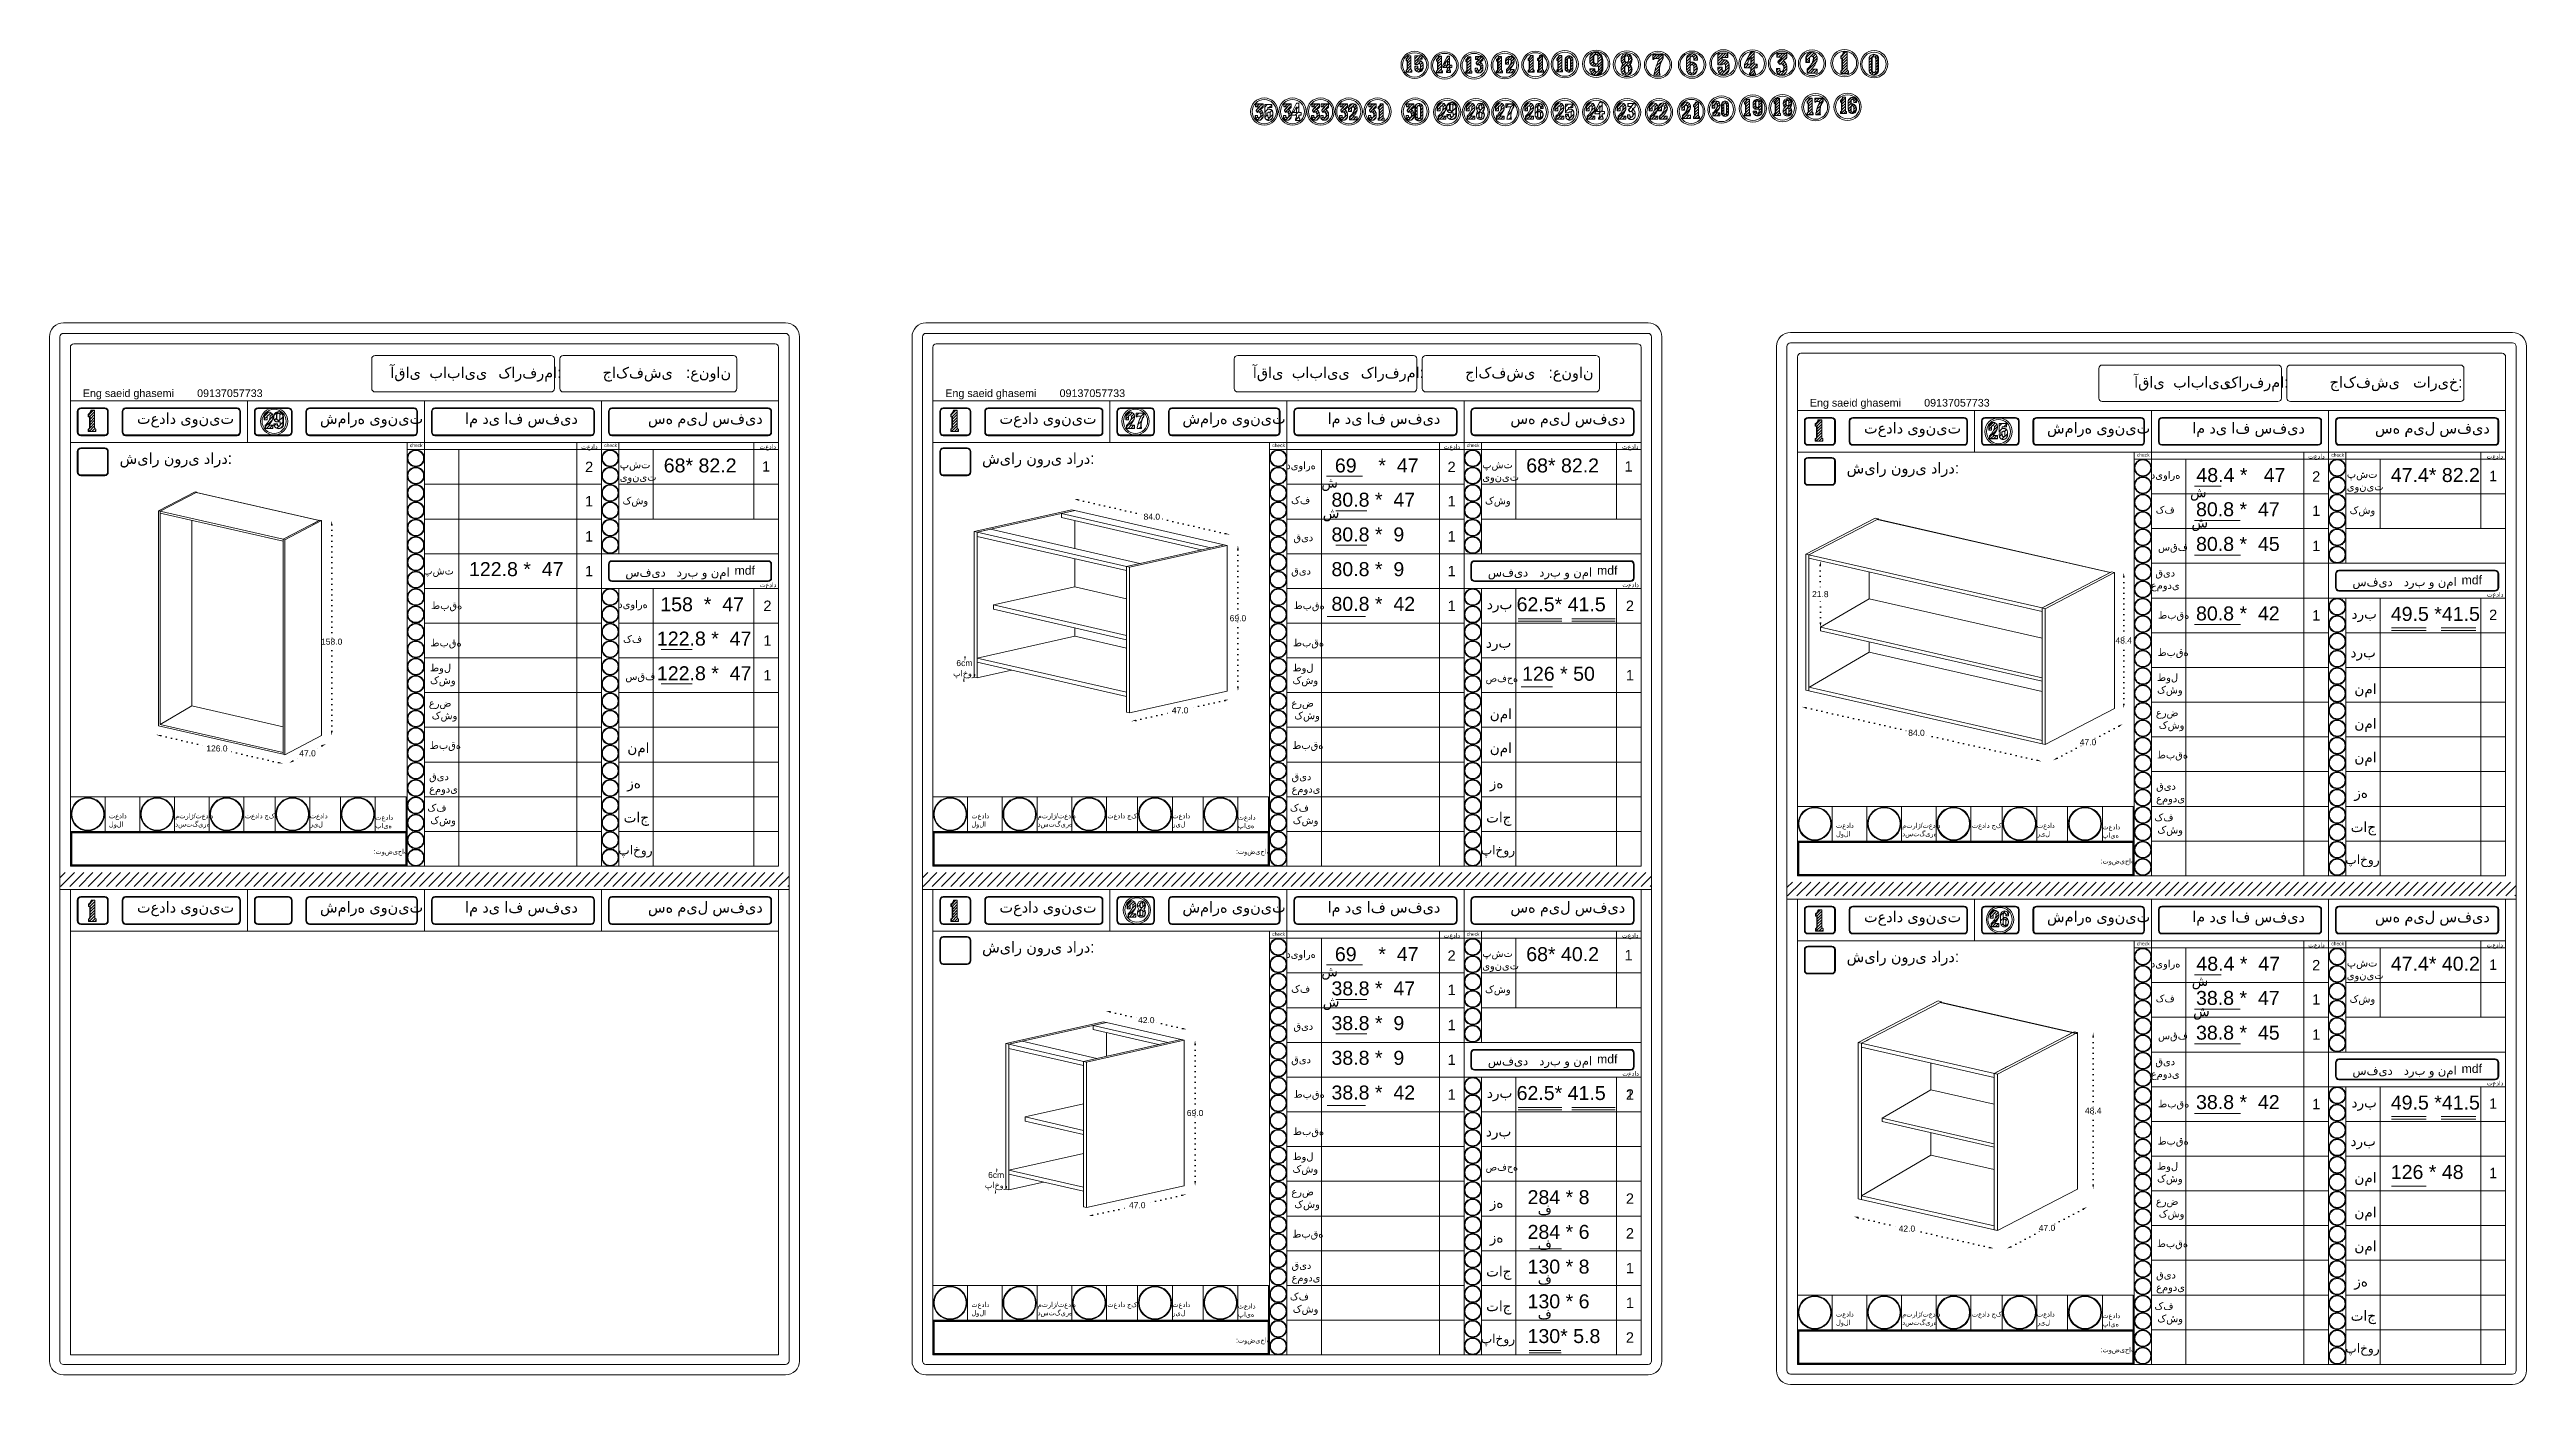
# Model space of a CAD drawing. Header units: inches. Extents: x 9 to 3530, y 10 to 1401.
# Drawn here: x 2103 to 3530, y 632 to 1401 of the extents above; entities that cross this region are included whole.
import ezdxf

# ---------------------------------------------------------------- set-up
doc = ezdxf.new("R2010")
doc.units = ezdxf.units.IN
doc.header["$MEASUREMENT"] = 0
doc.linetypes.add('ACAD_ISO07W100', pattern=[3, 0, -3])
doc.styles.get("Standard").update_dxf_attribs({"font": 'arial.ttf'})
doc.dimstyles.get("Standard").update_dxf_attribs({"dimtxt": 3.5, "dimasz": 2.5, "dimexe": 0.18, "dimexo": 0.0625, "dimgap": 0.09, "dimtad": 0, "dimtih": 1, "dimtoh": 1, "dimdec": 1, "dimzin": 0, "dimdsep": 46, "dimtxsty": 'Standard', "dimcen": 0.09, "dimse1": 1, "dimse2": 1, "dimadec": 0, "dimazin": 0, "dimtfac": 1, "dimtdec": 1, "dimtix": 1, "dimtofl": 0, "dimtmove": 0, "dimatfit": 3, "dimfxl": 1, "dimtolj": 1, "dimtzin": 0, "dimarcsym": 0})
pattern_1 = [(45, (2389.0912, 1938.073), (-0.8148213, 0.8148213), [])]
pattern_2 = [(45, (2389.0912, 1938.073), (-0.8148213, 0.8148213), [])]

msp = doc.modelspace()

# ---------------------------------------------------------------- texts
at = {"lineweight": 20, "attachment_point": 1}
for s, width, gutter_width, heights, insert, char_height in [('آقای  بابایی', 53.2215, 164.79, [0], (2299.1, 1217.7), 6.3113), ('{\\fArial|b0|i0|c178|p34;کارفرما:}', 0.2338, 164.79, [0], (2361.31, 1217.7), 6.3113), ('جاکفشی', 27.9316, 164.79, [0], (2421.42, 1217.77), 6.311), (':عنوان', 27.9316, 164.79, [0], (2469.44, 1217.7), 6.311), ('آقای  بابایی', 53.2215, 164.79, [0], (2795.97, 1217.7), 6.3113), ('{\\fArial|b0|i0|c178|p34;کارفرما:}', 0.2338, 164.79, [0], (2858.18, 1217.7), 6.3113), ('جاکفشی', 27.9316, 164.79, [0], (2918.3, 1217.77), 6.311), (':عنوان', 27.9316, 164.79, [0], (2966.31, 1217.7), 6.311), ('آقای  بابایی', 53.2215, 164.79, [0], (3303.7, 1212.25), 6.3113), ('{\\fArial|b0|i0|c178|p34;Eng saeid ghasemi}', 79.2452, 164.79, [0], (2121.94, 1204.88), 4.4179), ('{\\fArial|b0|i0|c178|p34;09137057733 }', 65.4498, 164.79, [0], (2187.78, 1204.88), 4.4179), ('{\\fArial|b0|i0|c178|p34;Eng saeid ghasemi}', 79.2452, 164.79, [0], (2618.81, 1204.88), 4.4179), ('{\\fArial|b0|i0|c178|p34;09137057733 }', 65.4498, 164.79, [0], (2684.65, 1204.88), 4.4179), ('{\\fArial|b0|i0|c178|p34;Eng saeid ghasemi}', 79.2452, 164.79, [0], (3116.88, 1199.37), 4.4179), ('{\\fArial|b0|i0|c178|p34;09137057733 }', 65.4498, 164.79, [0], (3182.72, 1199.37), 4.4179), ('{\\fArial|b0|i0|c178|p34;کارفرما:}', 0.2338, 164.79, [0], (3356.26, 1212.18), 6.3113), ('جاکفشی', 27.9316, 164.79, [0], (3416.37, 1212.25), 6.311), ('تاریخ:', 0.2338, 164.79, [0], (3464.39, 1212.18), 6.311), ('{\\fArial|b0|i0|c178|p34;تعداد یونیت}', 65.4498, 164.79, [0], (2153.14, 1191.3), 6.3113), ('{\\fArial|b0|i0|c178|p34;شماره یونیت}', 65.4498, 164.79, [0], (2258.57, 1191.3), 6.3113), ('{\\fArial|b0|i0|c178|p34;ام دی اف سفید}', 65.4498, 164.79, [0], (2342.18, 1191.3), 6.3113), ('{\\fArial|b0|i0|c178|p34;سه میل سفید}', 65.4498, 164.79, [0], (2447.51, 1191.3), 6.3113), ('{\\fArial|b0|i0|c178|p34;تعداد یونیت}', 65.4498, 164.79, [0], (2650.02, 1191.3), 6.3113), ('{\\fArial|b0|i0|c178|p34;شماره یونیت}', 65.4498, 164.79, [0], (2755.44, 1191.3), 6.3113), ('{\\fArial|b0|i0|c178|p34;ام دی اف سفید}', 65.4498, 164.79, [0], (2839.05, 1191.3), 6.3113), ('{\\fArial|b0|i0|c178|p34;سه میل سفید}', 65.4498, 164.79, [0], (2944.38, 1191.3), 6.3113), ('{\\fArial|b0|i0|c178|p34;تعداد یونیت}', 65.4498, 164.79, [0], (3148.09, 1185.78), 6.3113), ('{\\fArial|b0|i0|c178|p34;شماره یونیت}', 65.4498, 164.79, [0], (3253.51, 1185.78), 6.3113), ('{\\fArial|b0|i0|c178|p34;ام دی اف سفید}', 65.4498, 164.79, [0], (3337.13, 1185.78), 6.3113), ('{\\fArial|b0|i0|c178|p34;سه میل سفید}', 65.4498, 164.79, [0], (3442.45, 1185.78), 6.3113), ('{\\fArial|b0|i0|c178|p34;check}', 8.1204, 164.79, [0], (2310.34, 1173.61), 2.0101), ('{\\fArial|b0|i0|c178|p34;تعداد }', 11.7486, 164.79, [0], (2409.02, 1173.2), 2.6665), ('{\\fArial|b0|i0|c178|p34;check}', 8.423, 164.79, [0], (2422.34, 1173.61), 2.0101), ('{\\fArial|b0|i0|c178|p34;تعداد }', 10.9902, 164.79, [0], (2511.78, 1173.2), 2.6665), ('{\\fArial|b0|i0|c178|p34;check}', 8.1204, 164.79, [0], (2807.22, 1173.61), 2.0101), ('{\\fArial|b0|i0|c178|p34;تعداد }', 11.7486, 164.79, [0], (2905.89, 1173.2), 2.6665), ('{\\fArial|b0|i0|c178|p34;check}', 8.423, 164.79, [0], (2919.22, 1173.61), 2.0101), ('{\\fArial|b0|i0|c178|p34;تعداد }', 10.9902, 164.79, [0], (3008.65, 1173.2), 2.6665), ('{\\fArial|b0|i0|c178|p34;شیار نوری دارد:}', 65.4498, 164.79, [0], (2143.14, 1168.26), 6.3113), ('{\\fArial|b0|i0|c178|p34;شیار نوری دارد:}', 65.4498, 164.79, [0], (2143.14, 1168.26), 6.3113), ('2{\\fArial|b0|i0|c178|p34; }', 8.5903, 164.79, [0], (2411.29, 1163.21), 6), ('{\\fArial|b0|i0|c178|p34;پشت \\Pیونیت}', 19.3052, 247.18, [0], (2431.27, 1163.72), 4.3074), ('68* 82.2', 51.9382, 462.54, [8.23], (2456.61, 1165.08), 8.06), ('1{\\fArial|b0|i0|c178|p34; }', 8.5903, 164.79, [0], (2513.25, 1163.49), 6), ('{\\fArial|b0|i0|c178|p34;شیار نوری دارد:}', 65.4498, 164.79, [0], (2640.02, 1168.26), 6.3113), ('{\\fArial|b0|i0|c178|p34;شیار نوری دارد:}', 65.4498, 164.79, [0], (2640.02, 1168.26), 6.3113), ('{\\fArial|b0|i0|c178|p34;دیواره }', 17.3175, 247.18, [0], (2815.28, 1163.27), 4.3074), ('69    *  47', 61.9823, 462.54, [8.23], (2843.25, 1165.08), 8.0603), ('2{\\fArial|b0|i0|c178|p34; }', 8.5903, 164.79, [0], (2908.16, 1163.21), 6), ('{\\fArial|b0|i0|c178|p34;پشت \\Pیونیت}', 19.3052, 247.18, [0], (2928.14, 1163.72), 4.3074), ('68* 82.2', 51.9382, 462.54, [8.23], (2953.48, 1165.08), 8.06), ('1{\\fArial|b0|i0|c178|p34; }', 8.5903, 164.79, [0], (3010.12, 1163.49), 6), ('{\\fArial|b0|i0|c178|p34;شیار نوری دارد:}', 65.4498, 164.79, [0], (3138.09, 1162.75), 6.3113), ('{\\fArial|b0|i0|c178|p34;شیار نوری دارد:}', 65.4498, 164.79, [0], (3138.09, 1162.75), 6.3113), ('{\\fArial|b0|i0|c178|p34;check}', 8.1204, 164.79, [0], (3305.29, 1168.09), 2.0101), ('{\\fArial|b0|i0|c178|p34;دیواره }', 17.3175, 247.18, [0], (3313.36, 1157.76), 4.3074), ('48.4 *   47', 65.2593, 462.54, [8.23], (3339.55, 1159.56), 8.0603), ('{\\fArial|b0|i0|c178|p34;تعداد }', 11.7486, 164.79, [0], (3403.96, 1167.68), 2.6665), ('2{\\fArial|b0|i0|c178|p34; }', 8.5903, 164.79, [0], (3406.24, 1157.69), 6), ('2{\\fArial|b0|i0|c178|p34; }', 8.5903, 164.79, [0], (3406.24, 1157.69), 6), ('{\\fArial|b0|i0|c178|p34;check}', 8.423, 164.79, [0], (3417.29, 1168.09), 2.0101), ('{\\fArial|b0|i0|c178|p34;پشت \\Pیونیت}', 19.3052, 247.18, [0], (3426.22, 1158.21), 4.3074), ('47.4* 82.2', 51.9382, 462.54, [8.23], (3451.55, 1159.56), 8.06), ('{\\fArial|b0|i0|c178|p34;تعداد }', 10.9902, 164.79, [0], (3506.72, 1167.68), 2.6665), ('1{\\fArial|b0|i0|c178|p34; }', 8.5903, 164.79, [0], (3508.19, 1157.97), 6), ('1{\\fArial|b0|i0|c178|p34; }', 8.5903, 164.79, [0], (2411.29, 1143.49), 6), ('{\\fArial|b0|i0|c178|p34;کشو }', 17.7019, 247.18, [0], (2432.88, 1143), 4.3074), ('{\\fArial|b0|i0|c178|p34;کف }', 15.3367, 247.18, [0], (2818.02, 1143.27), 4.3074), ('ش', 11.2031, 164.79, [0], (2835.45, 1154.19), 5.93), ('80.8 *  47', 65.2593, 462.54, [0], (2841.28, 1145.35), 8.06), ('1{\\fArial|b0|i0|c178|p34; }', 8.5903, 164.79, [0], (2908.16, 1143.49), 6), ('{\\fArial|b0|i0|c178|p34;کشو }', 17.7019, 247.18, [0], (2929.75, 1143), 4.3074), ('ش', 11.2031, 164.79, [0], (3335.9, 1148.65), 5.93), ('ش', 11.2031, 164.79, [0], (2836.26, 1136.71), 5.93), ('{\\fArial|b0|i0|c178|p34;کف }', 15.3367, 247.18, [0], (3316.1, 1137.75), 4.3074), ('ش', 11.2031, 164.79, [0], (3336.72, 1131.18), 5.93), ('80.8 *  47', 65.2593, 462.54, [0], (3339.35, 1139.84), 8.06), ('1{\\fArial|b0|i0|c178|p34; }', 8.5903, 164.79, [0], (3406.24, 1137.97), 6), ('1{\\fArial|b0|i0|c178|p34; }', 8.5903, 164.79, [0], (3406.24, 1137.97), 6), ('{\\fArial|b0|i0|c178|p34;کشو }', 17.7019, 247.18, [0], (3427.82, 1137.49), 4.3074), ('1{\\fArial|b0|i0|c178|p34; }', 8.5903, 164.79, [0], (2411.29, 1123.21), 6), ('قید', 20.995, 247.18, [0], (2819.38, 1121.8), 4.307), ('80.8 *  9', 65.2593, 462.54, [0], (2841.28, 1125.35), 8.06), ('1{\\fArial|b0|i0|c178|p34; }', 8.5903, 164.79, [0], (2908.16, 1123.21), 6), ('{\\fArial|b0|i0|c178|p34;سقف}', 20.995, 247.18, [0], (3317.45, 1116.28), 4.3074), ('80.8 *  45', 65.2593, 462.54, [0], (3339.35, 1119.84), 8.06), ('1{\\fArial|b0|i0|c178|p34; }', 8.5903, 164.79, [0], (3406.24, 1117.69), 6), ('\\pxqc;پشت', 21.1589, 247.18, [0], (2316.32, 1102.55), 4.307), ('122.8 *  47', 65.2593, 462.54, [0], (2344.41, 1105.35), 8.0603), ('1{\\fArial|b0|i0|c178|p34; }', 8.5903, 164.79, [0], (2411.29, 1103.21), 6), ('{\\fArial|b0|i0|c178|p34;سفید}', 37.9723, 164.79, [0], (2434.5, 1102.11), 5.0582), ('{\\fArial|b0|i0|c178|p34;درب و نما}', 36.0682, 164.79, [0], (2464.11, 1102.11), 5.0582), ('mdf', 17.2431, 132.07, [0], (2497.4, 1103.15), 5.058), ('\\pxqc;قید', 21.1589, 247.18, [0], (2813.19, 1102.55), 4.307), ('80.8 *  9', 65.2593, 462.54, [0], (2841.28, 1105.35), 8.06), ('1{\\fArial|b0|i0|c178|p34; }', 8.5903, 164.79, [0], (2908.16, 1103.21), 6), ('{\\fArial|b0|i0|c178|p34;سفید}', 37.9723, 164.79, [0], (2931.37, 1102.11), 5.0582), ('{\\fArial|b0|i0|c178|p34;درب و نما}', 36.0682, 164.79, [0], (2960.98, 1102.11), 5.0582), ('mdf', 17.2431, 132.07, [0], (2994.27, 1103.15), 5.058), ('\\pxqc;{\\fArial|b0|i0|c178|p34;قید\\Pعمودی  }', 21.1589, 247.18, [0], (3311.03, 1101.4), 4.3074), ('158  *  47', 61.9823, 462.54, [8.23], (2454.64, 1085.08), 8.06), ('{\\fArial|b0|i0|c178|p34;تعداد }', 10.7715, 164.79, [0], (2512, 1093.63), 2.6665), ('80.8 *  42', 65.2593, 462.54, [0], (2841.28, 1085.35), 8.06), ('62.5* 41.5', 65.2593, 462.54, [8.23], (2947.95, 1085.08), 8.06), ('{\\fArial|b0|i0|c178|p34;تعداد }', 10.7715, 164.79, [0], (3008.87, 1093.63), 2.6665), ('{\\fArial|b0|i0|c178|p34;سفید}', 37.9723, 164.79, [0], (3429.44, 1096.59), 5.0582), ('{\\fArial|b0|i0|c178|p34;درب و نما}', 36.0682, 164.79, [0], (3459.05, 1096.59), 5.0582), ('mdf', 17.2431, 132.07, [0], (3492.35, 1097.64), 5.058), ('{\\fArial|b0|i0|c178|p34;تعداد }', 10.7715, 164.79, [0], (3506.94, 1088.12), 2.6665), ('{\\fArial|b0|i0|c178|p34;طبقه}', 98.1747, 247.18, [0], (2322.56, 1082.6), 4.3074), ('{\\fArial|b0|i0|c178|p34;دیواره }', 17.3175, 247.18, [0], (2430.41, 1083.27), 4.3074), ('2 ', 8.5903, 164.79, [0], (2514.02, 1083.21), 6), ('2 ', 8.5903, 164.79, [0], (2514.02, 1083.21), 6), ('{\\fArial|b0|i0|c178|p34;طبقه}', 98.1747, 247.18, [0], (2819.43, 1082.6), 4.3074), ('1 ', 8.5903, 164.79, [0], (2908.16, 1083.21), 6), ('{\\fArial|b0|i0|c178|p34;درب}', 20.6748, 340.12, [0], (2930.84, 1084.19), 5.927), ('2 ', 8.5903, 164.79, [0], (3010.89, 1083.21), 6), ('2 ', 8.5903, 164.79, [0], (3010.89, 1083.21), 6), ('{\\fArial|b0|i0|c178|p34;طبقه}', 98.1747, 247.18, [0], (3317.5, 1077.08), 4.3074), ('80.8 *  42', 65.2593, 462.54, [0], (3339.35, 1079.84), 8.06), ('1{\\fArial|b0|i0|c178|p34; }', 8.5903, 164.79, [0], (3406.24, 1077.69), 6), ('{\\fArial|b0|i0|c178|p34;درب}', 20.6748, 340.12, [0], (3428.91, 1078.67), 5.927), ('49.5 *41.5', 51.9382, 462.54, [8.23], (3451.55, 1079.56), 8.06), ('2', 8.5903, 164.79, [0], (3508.19, 1077.97), 6), ('{\\fArial|b0|i0|c178|p34;طبقه}', 14.1457, 164.79, [0], (2322.19, 1061.15), 4.3074), ('{\\fArial|b0|i0|c178|p34;کف }', 15.3367, 247.18, [0], (2433.15, 1063.27), 4.3074), ('122.8 *  47', 65.2593, 462.54, [0], (2452.67, 1065.35), 8.0603), ('1', 8.5903, 164.79, [0], (2514.02, 1063.21), 6), ('{\\fArial|b0|i0|c178|p34;طبقه}', 14.1457, 164.79, [0], (2819.07, 1061.15), 4.3074), ('{\\fArial|b0|i0|c178|p34;درب}', 13.4202, 164.79, [0], (2930.25, 1061.97), 5.927), ('{\\fArial|b0|i0|c178|p34;طول \\Pکشو}', 17.6756, 164.79, [0], (2321.96, 1046.71), 4.3074), ('122.8 *  47', 65.2593, 462.54, [0], (2452.67, 1045.35), 8.0603), ('1', 8.5903, 164.79, [0], (2514.02, 1043.21), 6), ('{\\fArial|b0|i0|c178|p34;طول \\Pکشو}', 17.6756, 164.79, [0], (2818.83, 1046.71), 4.3074), (' 126 * 50', 65.2593, 462.54, [8.23], (2947.95, 1045.08), 8.06), ('1', 8.5903, 164.79, [0], (3010.89, 1043.21), 6), ('{\\fArial|b0|i0|c178|p34;طبقه}', 14.1457, 164.79, [0], (3317.14, 1055.63), 4.3074), ('{\\fArial|b0|i0|c178|p34;درب}', 13.4202, 164.79, [0], (3428.32, 1056.46), 5.927), ('سقف', 20.995, 247.18, [0], (2434.51, 1041.8), 4.307), ('صفحه', 7.8251, 115.35, [0], (2930.09, 1040.55), 4.149), ('{\\fArial|b0|i0|c178|p34;طول \\Pکشو}', 17.6756, 164.79, [0], (3316.9, 1041.19), 4.3074), ('{\\fArial|b0|i0|c178|p34;نما}', 11.1787, 164.79, [0], (3430.57, 1035.29), 5.927), ('{\\fArial|b0|i0|c178|p34;عرض \\P کشو}', 18.5758, 164.79, [0], (2321.28, 1026.4), 4.3074), ('{\\fArial|b0|i0|c178|p34;عرض \\P کشو}', 18.5758, 164.79, [0], (2818.15, 1026.4), 4.3074), ('{\\fArial|b0|i0|c178|p34;نما}', 11.1787, 164.79, [0], (2932.49, 1020.91), 5.927), ('{\\fArial|b0|i0|c178|p34;عرض \\P کشو}', 18.5758, 164.79, [0], (3316.22, 1020.88), 4.3074), ('{\\fArial|b0|i0|c178|p34;نما}', 11.1787, 164.79, [0], (3430.57, 1015.39), 5.927), ('{\\fArial|b0|i0|c178|p34;طبقه}', 14.2061, 164.79, [0], (2321.82, 1002.1), 4.3074), ('{\\fArial|b0|i0|c178|p34;نما}', 11.1787, 164.79, [0], (2435.62, 1001.37), 5.927), ('{\\fArial|b0|i0|c178|p34;طبقه}', 14.2061, 164.79, [0], (2818.69, 1002.1), 4.3074), ('{\\fArial|b0|i0|c178|p34;نما}', 11.1787, 164.79, [0], (2932.49, 1001.37), 5.927), ('{\\fArial|b0|i0|c178|p34;طبقه}', 14.2061, 164.79, [0], (3316.76, 996.58), 4.3074), ('{\\fArial|b0|i0|c178|p34;نما}', 11.1787, 164.79, [0], (3430.57, 995.86), 5.927), ('{\\fArial|b0|i0|c178|p34;قید \\Pعمودی}', 14.0099, 164.79, [0], (2321.43, 984.08), 4.3074), ('{\\fArial|b0|i0|c178|p34;زه}', 11.2031, 164.79, [0], (2435.6, 981.11), 5.927), ('{\\fArial|b0|i0|c178|p34;قید \\Pعمودی}', 14.0099, 164.79, [0], (2818.3, 984.08), 4.3074), ('{\\fArial|b0|i0|c178|p34;زه}', 11.2031, 164.79, [0], (2932.47, 981.11), 5.927), ('{\\fArial|b0|i0|c178|p34;قید \\Pعمودی}', 14.0099, 164.79, [0], (3316.37, 978.56), 4.3074), ('{\\fArial|b0|i0|c178|p34;زه}', 11.2031, 164.79, [0], (3430.54, 975.59), 5.927), ('تعداد لولا', 17.7752, 164.79, [0], (2136.99, 960.64), 2.872), ('متراژ/تعداد\\Pدستگیره', 19.6171, 164.79, [0], (2175.15, 960.64), 2.8716), ('تعداد جک', 17.466, 164.79, [0], (2215.29, 960.64), 2.872), ('تعداد ریل', 17.6808, 164.79, [0], (2252.76, 960.64), 2.872), ('تعداد پایه', 17.7105, 164.79, [0], (2290.44, 959.8), 2.872), ('{\\fArial|b0|i0|c178|p34;کف }\\P{\\fArial|b0|i0|c178|p34; کشو}', 17.5398, 164.79, [0], (2320.45, 966.07), 4.3074), ('{\\fArial|b0|i0|c178|p34;تاج}', 13.2883, 164.79, [0], (2433.51, 961.3), 5.927), ('تعداد لولا', 17.7752, 164.79, [0], (2633.86, 960.64), 2.872), ('متراژ/تعداد\\Pدستگیره', 19.6171, 164.79, [0], (2672.02, 960.64), 2.8716), ('تعداد جک', 17.466, 164.79, [0], (2712.16, 960.64), 2.872), ('تعداد ریل', 17.6808, 164.79, [0], (2749.63, 960.64), 2.872), ('تعداد پایه', 17.7105, 164.79, [0], (2787.31, 959.8), 2.872), ('{\\fArial|b0|i0|c178|p34;کف }\\P{\\fArial|b0|i0|c178|p34; کشو}', 17.5398, 164.79, [0], (2817.33, 966.07), 4.3074), ('{\\fArial|b0|i0|c178|p34;تاج}', 13.2883, 164.79, [0], (2930.38, 961.3), 5.927), ('{\\fArial|b0|i0|c178|p34;کف }\\P{\\fArial|b0|i0|c178|p34; کشو}', 17.5398, 164.79, [0], (3315.4, 960.55), 4.3074), ('{\\fArial|b0|i0|c178|p34;پاخور}', 12.8103, 147.32, [0], (2430.42, 942.24), 5.2987), ('{\\fArial|b0|i0|c178|p34;پاخور}', 12.8103, 147.32, [0], (2927.29, 942.24), 5.2987), ('تعداد لولا', 17.7752, 164.79, [0], (3131.94, 955.12), 2.872), ('متراژ/تعداد\\Pدستگیره', 19.6171, 164.79, [0], (3170.09, 955.12), 2.8716), ('تعداد جک', 17.466, 164.79, [0], (3210.23, 955.12), 2.872), ('تعداد ریل', 17.6808, 164.79, [0], (3247.7, 955.12), 2.872), ('تعداد پایه', 17.7105, 164.79, [0], (3285.38, 954.28), 2.872), ('{\\fArial|b0|i0|c178|p34;تاج}', 13.2883, 164.79, [0], (3428.46, 955.78), 5.927), (':توضیحات', 65.4498, 164.79, [0], (2289.41, 940.11), 2.872), (':توضیحات', 65.4498, 164.79, [0], (2786.28, 940.11), 2.872), (':توضیحات', 65.4498, 164.79, [0], (3284.35, 934.59), 2.872), ('{\\fArial|b0|i0|c178|p34;پاخور}', 12.8103, 147.32, [0], (3425.36, 936.73), 5.2987), ('{\\fArial|b0|i0|c178|p34;تعداد یونیت}', 65.4498, 164.79, [0], (2153.14, 909.78), 6.3113), ('{\\fArial|b0|i0|c178|p34;شماره یونیت}', 65.4498, 164.79, [0], (2258.57, 909.78), 6.3113), ('{\\fArial|b0|i0|c178|p34;ام دی اف سفید}', 65.4498, 164.79, [0], (2342.18, 909.78), 6.3113), ('{\\fArial|b0|i0|c178|p34;سه میل سفید}', 65.4498, 164.79, [0], (2447.51, 909.78), 6.3113), ('{\\fArial|b0|i0|c178|p34;تعداد یونیت}', 65.4498, 164.79, [0], (2650.02, 909.78), 6.3113), ('{\\fArial|b0|i0|c178|p34;شماره یونیت}', 65.4498, 164.79, [0], (2755.44, 909.78), 6.3113), ('{\\fArial|b0|i0|c178|p34;ام دی اف سفید}', 65.4498, 164.79, [0], (2839.05, 909.78), 6.3113), ('{\\fArial|b0|i0|c178|p34;سه میل سفید}', 65.4498, 164.79, [0], (2944.38, 909.78), 6.3113), ('{\\fArial|b0|i0|c178|p34;تعداد یونیت}', 65.4498, 164.79, [0], (3148.09, 904.27), 6.3113), ('{\\fArial|b0|i0|c178|p34;شماره یونیت}', 65.4498, 164.79, [0], (3253.51, 904.27), 6.3113), ('{\\fArial|b0|i0|c178|p34;ام دی اف سفید}', 65.4498, 164.79, [0], (3337.13, 904.27), 6.3113), ('{\\fArial|b0|i0|c178|p34;سه میل سفید}', 65.4498, 164.79, [0], (3442.45, 904.27), 6.3113), ('{\\fArial|b0|i0|c178|p34;شیار نوری دارد:}', 65.4498, 164.79, [0], (2640.02, 886.74), 6.3113), ('{\\fArial|b0|i0|c178|p34;شیار نوری دارد:}', 65.4498, 164.79, [0], (2640.02, 886.74), 6.3113), ('{\\fArial|b0|i0|c178|p34;check}', 8.1204, 164.79, [0], (2807.22, 892.09), 2.0101), ('{\\fArial|b0|i0|c178|p34;تعداد }', 11.7486, 164.79, [0], (2905.89, 891.68), 2.6665), ('{\\fArial|b0|i0|c178|p34;check}', 8.423, 164.79, [0], (2919.22, 892.09), 2.0101), ('{\\fArial|b0|i0|c178|p34;تعداد }', 10.9902, 164.79, [0], (3008.65, 891.68), 2.6665), ('{\\fArial|b0|i0|c178|p34;check}', 8.1204, 164.79, [0], (3305.29, 886.57), 2.0101), ('{\\fArial|b0|i0|c178|p34;تعداد }', 11.7486, 164.79, [0], (3403.96, 886.16), 2.6665), ('{\\fArial|b0|i0|c178|p34;check}', 8.423, 164.79, [0], (3417.29, 886.57), 2.0101), ('{\\fArial|b0|i0|c178|p34;تعداد }', 10.9902, 164.79, [0], (3506.72, 886.16), 2.6665), ('{\\fArial|b0|i0|c178|p34;دیواره }', 17.3175, 247.18, [0], (2815.28, 881.76), 4.3074), ('ش', 11.2031, 164.79, [0], (2835.45, 872.67), 5.93), ('69    *  47', 61.9823, 462.54, [8.23], (2843.25, 883.56), 8.0603), ('2{\\fArial|b0|i0|c178|p34; }', 8.5903, 164.79, [0], (2908.16, 881.69), 6), ('{\\fArial|b0|i0|c178|p34;پشت \\Pیونیت}', 19.3052, 247.18, [0], (2928.14, 882.21), 4.3074), ('68* 40.2', 51.9382, 462.54, [8.23], (2953.48, 883.56), 8.06), ('1{\\fArial|b0|i0|c178|p34; }', 8.5903, 164.79, [0], (3010.12, 881.97), 6), ('{\\fArial|b0|i0|c178|p34;شیار نوری دارد:}', 65.4498, 164.79, [0], (3138.09, 881.23), 6.3113), ('{\\fArial|b0|i0|c178|p34;شیار نوری دارد:}', 65.4498, 164.79, [0], (3138.09, 881.23), 6.3113), ('{\\fArial|b0|i0|c178|p34;دیواره }', 17.3175, 247.18, [0], (3313.36, 876.24), 4.3074), ('48.4 *  47', 65.2593, 462.54, [8.23], (3339.55, 878.05), 8.06), ('2{\\fArial|b0|i0|c178|p34; }', 8.5903, 164.79, [0], (3406.24, 876.18), 6), ('2{\\fArial|b0|i0|c178|p34; }', 8.5903, 164.79, [0], (3406.24, 876.18), 6), ('2{\\fArial|b0|i0|c178|p34; }', 8.5903, 164.79, [0], (3406.24, 876.18), 6), ('2{\\fArial|b0|i0|c178|p34; }', 8.5903, 164.79, [0], (3406.24, 876.18), 6), ('{\\fArial|b0|i0|c178|p34;پشت \\Pیونیت}', 19.3052, 247.18, [0], (3426.22, 876.69), 4.3074), ('47.4* 40.2', 51.9382, 462.54, [8.23], (3451.55, 878.05), 8.06), ('1{\\fArial|b0|i0|c178|p34; }', 8.5903, 164.79, [0], (3508.19, 876.45), 6), ('1{\\fArial|b0|i0|c178|p34; }', 8.5903, 164.79, [0], (3508.19, 876.45), 6), ('{\\fArial|b0|i0|c178|p34;کف }', 15.3367, 247.18, [0], (2818.02, 861.75), 4.3074), ('38.8 *  47', 65.2593, 462.54, [0], (2841.28, 863.84), 8.06), ('1{\\fArial|b0|i0|c178|p34; }', 8.5903, 164.79, [0], (2908.16, 861.97), 6), ('{\\fArial|b0|i0|c178|p34;کشو }', 17.7019, 247.18, [0], (2929.75, 861.49), 4.3074), ('{\\fArial|b0|i0|c178|p34;کف }', 15.3367, 247.18, [0], (3316.1, 856.24), 4.3074), ('ش', 11.2031, 164.79, [0], (3336.86, 867.15), 5.93), ('38.8 *  47', 65.2593, 462.54, [0], (3339.35, 858.32), 8.06), ('1{\\fArial|b0|i0|c178|p34; }', 8.5903, 164.79, [0], (3406.24, 856.45), 6), ('1{\\fArial|b0|i0|c178|p34; }', 8.5903, 164.79, [0], (3406.24, 856.45), 6), ('1{\\fArial|b0|i0|c178|p34; }', 8.5903, 164.79, [0], (3406.24, 856.45), 6), ('1{\\fArial|b0|i0|c178|p34; }', 8.5903, 164.79, [0], (3406.24, 856.45), 6), ('ش', 11.2031, 164.79, [0], (2836.26, 855.2), 5.93), ('38.8 *  9', 65.2593, 462.54, [0], (2841.28, 843.84), 8.06), ('ش', 11.2031, 164.79, [0], (3337.67, 849.68), 5.93), ('{\\fArial|b0|i0|c178|p34;کشو }', 17.7019, 247.18, [0], (3427.82, 855.97), 4.3074), ('قید', 20.995, 247.18, [0], (2819.38, 840.28), 4.307), ('1{\\fArial|b0|i0|c178|p34; }', 8.5903, 164.79, [0], (2908.16, 841.69), 6), ('{\\fArial|b0|i0|c178|p34;سقف}', 20.995, 247.18, [0], (3317.45, 834.77), 4.3074), ('38.8 *  45', 65.2593, 462.54, [0], (3339.35, 838.32), 8.06), ('1{\\fArial|b0|i0|c178|p34; }', 8.5903, 164.79, [0], (3406.24, 836.18), 6), ('1{\\fArial|b0|i0|c178|p34; }', 8.5903, 164.79, [0], (3406.24, 836.18), 6), ('\\pxqc;قید', 21.1589, 247.18, [0], (2813.19, 821.04), 4.307), ('38.8 *  9', 65.2593, 462.54, [0], (2841.28, 823.84), 8.06), ('1{\\fArial|b0|i0|c178|p34; }', 8.5903, 164.79, [0], (2908.16, 821.69), 6), ('{\\fArial|b0|i0|c178|p34;سفید}', 37.9723, 164.79, [0], (2931.37, 820.59), 5.0582), ('{\\fArial|b0|i0|c178|p34;درب و نما}', 36.0682, 164.79, [0], (2960.98, 820.59), 5.0582), ('mdf', 17.2431, 132.07, [0], (2994.27, 821.64), 5.058), ('\\pxqc;{\\fArial|b0|i0|c178|p34;قید\\Pعمودی  }', 21.1589, 247.18, [0], (3311.03, 819.88), 4.3074), ('{\\fArial|b0|i0|c178|p34;سفید}', 37.9723, 164.79, [0], (3429.44, 815.07), 5.0582), ('{\\fArial|b0|i0|c178|p34;درب و نما}', 36.0682, 164.79, [0], (3459.05, 815.07), 5.0582), ('mdf', 17.2431, 132.07, [0], (3492.35, 816.12), 5.058), ('{\\fArial|b0|i0|c178|p34;طبقه}', 98.1747, 247.18, [0], (2819.43, 801.08), 4.3074), ('38.8 *  42', 65.2593, 462.54, [0], (2841.28, 803.84), 8.06), ('1 ', 8.5903, 164.79, [0], (2908.16, 801.69), 6), ('{\\fArial|b0|i0|c178|p34;درب}', 20.6748, 340.12, [0], (2930.84, 802.67), 5.927), ('62.5* 41.5', 65.2593, 462.54, [8.23], (2947.95, 803.56), 8.06), ('{\\fArial|b0|i0|c178|p34;تعداد }', 10.7715, 164.79, [0], (3008.87, 812.12), 2.6665), ('2 ', 8.5903, 164.79, [0], (3010.89, 801.69), 6), ('1 ', 8.5903, 164.79, [0], (3010.89, 801.69), 6), ('{\\fArial|b0|i0|c178|p34;تعداد }', 10.7715, 164.79, [0], (3506.94, 806.6), 2.6665), ('{\\fArial|b0|i0|c178|p34;طبقه}', 98.1747, 247.18, [0], (3317.5, 795.57), 4.3074), ('38.8 *  42', 65.2593, 462.54, [0], (3339.35, 798.32), 8.06), ('1{\\fArial|b0|i0|c178|p34; }', 8.5903, 164.79, [0], (3406.24, 796.18), 6), ('{\\fArial|b0|i0|c178|p34;درب}', 20.6748, 340.12, [0], (3428.91, 797.15), 5.927), ('49.5 *41.5', 51.9382, 462.54, [8.23], (3451.55, 798.05), 8.06), ('1', 8.5903, 164.79, [0], (3508.19, 796.45), 6), ('{\\fArial|b0|i0|c178|p34;طبقه}', 14.1457, 164.79, [0], (2819.07, 779.63), 4.3074), ('{\\fArial|b0|i0|c178|p34;درب}', 13.4202, 164.79, [0], (2930.25, 780.46), 5.927), ('{\\fArial|b0|i0|c178|p34;طبقه}', 14.1457, 164.79, [0], (3317.14, 774.11), 4.3074), ('{\\fArial|b0|i0|c178|p34;درب}', 13.4202, 164.79, [0], (3428.32, 774.94), 5.927), ('{\\fArial|b0|i0|c178|p34;طول \\Pکشو}', 17.6756, 164.79, [0], (2818.83, 765.19), 4.3074), ('صفحه', 7.8251, 115.35, [0], (2930.09, 759.04), 4.149), ('{\\fArial|b0|i0|c178|p34;طول \\Pکشو}', 17.6756, 164.79, [0], (3316.9, 759.67), 4.3074), ('126 * 48', 51.9382, 462.54, [8.23], (3451.55, 758.05), 8.06), ('1', 8.5903, 164.79, [0], (3508.19, 756.45), 6), ('{\\fArial|b0|i0|c178|p34;عرض \\P کشو}', 18.5758, 164.79, [0], (2818.15, 744.88), 4.3074), ('284 * 8', 65.2593, 462.54, [8.23], (2954.25, 743.56), 8.06), ('{\\fArial|b0|i0|c178|p34;نما}', 11.1787, 164.79, [0], (3430.57, 753.77), 5.927), ('زه', 11.1787, 164.79, [0], (2932.49, 739.39), 5.927), ('ف', 11.2031, 164.79, [0], (2960.1, 735.35), 5.93), ('2 ', 8.5903, 164.79, [0], (3010.89, 741.69), 6), ('{\\fArial|b0|i0|c178|p34;عرض \\P کشو}', 18.5758, 164.79, [0], (3316.22, 739.37), 4.3074), ('{\\fArial|b0|i0|c178|p34;نما}', 11.1787, 164.79, [0], (3430.57, 733.88), 5.927), ('{\\fArial|b0|i0|c178|p34;طبقه}', 14.2061, 164.79, [0], (2818.69, 720.58), 4.3074), ('زه', 11.1787, 164.79, [0], (2932.49, 719.39), 5.927), ('284 * 6', 65.2593, 462.54, [8.23], (2954.25, 723.56), 8.06), ('ف', 11.2031, 164.79, [0], (2960.1, 715.35), 5.93), ('2 ', 8.5903, 164.79, [0], (3010.89, 721.69), 6), ('{\\fArial|b0|i0|c178|p34;طبقه}', 14.2061, 164.79, [0], (3316.76, 715.06), 4.3074), ('{\\fArial|b0|i0|c178|p34;نما}', 11.1787, 164.79, [0], (3430.57, 714.34), 5.927), ('{\\fArial|b0|i0|c178|p34;قید \\Pعمودی}', 14.0099, 164.79, [0], (2818.3, 702.56), 4.3074), ('{\\fArial|b0|i0|c178|p34;تاج}', 13.2883, 164.79, [0], (2930.38, 699.78), 5.927), ('130 * 8', 65.2593, 462.54, [8.23], (2954.25, 703.56), 8.06), ('1 ', 8.5903, 164.79, [0], (3010.89, 701.69), 6), ('ف', 11.2031, 164.79, [0], (2960.1, 695.35), 5.93), ('{\\fArial|b0|i0|c178|p34;قید \\Pعمودی}', 14.0099, 164.79, [0], (3316.37, 697.04), 4.3074), ('{\\fArial|b0|i0|c178|p34;زه}', 11.2031, 164.79, [0], (3430.54, 694.08), 5.927), ('تعداد لولا', 17.7752, 164.79, [0], (2633.86, 679.12), 2.872), ('متراژ/تعداد\\Pدستگیره', 19.6171, 164.79, [0], (2672.02, 679.12), 2.8716), ('تعداد جک', 17.466, 164.79, [0], (2712.16, 679.12), 2.872), ('تعداد ریل', 17.6808, 164.79, [0], (2749.63, 679.12), 2.872), ('تعداد پایه', 17.7105, 164.79, [0], (2787.31, 678.28), 2.872), ('{\\fArial|b0|i0|c178|p34;کف }\\P{\\fArial|b0|i0|c178|p34; کشو}', 17.5398, 164.79, [0], (2817.33, 684.55), 4.3074), ('{\\fArial|b0|i0|c178|p34;تاج}', 13.2883, 164.79, [0], (2930.38, 679.78), 5.927), ('{\\fArial|b0|i0|c178|p34;تاج}', 13.2883, 164.79, [0], (2930.38, 679.78), 5.927), ('130 * 6', 65.2593, 462.54, [8.23], (2954.25, 683.56), 8.06), ('ف', 11.2031, 164.79, [0], (2960.1, 675.35), 5.93), ('1 ', 8.5903, 164.79, [0], (3010.89, 681.69), 6), ('تعداد لولا', 17.7752, 164.79, [0], (3131.94, 673.61), 2.872), ('متراژ/تعداد\\Pدستگیره', 19.6171, 164.79, [0], (3170.09, 673.61), 2.8716), ('تعداد جک', 17.466, 164.79, [0], (3210.23, 673.61), 2.872), ('تعداد ریل', 17.6808, 164.79, [0], (3247.7, 673.61), 2.872), ('تعداد پایه', 17.7105, 164.79, [0], (3285.38, 672.76), 2.872), ('{\\fArial|b0|i0|c178|p34;کف }\\P{\\fArial|b0|i0|c178|p34; کشو}', 17.5398, 164.79, [0], (3315.4, 679.03), 4.3074), ('{\\fArial|b0|i0|c178|p34;تاج}', 13.2883, 164.79, [0], (3428.46, 674.27), 5.927), (':توضیحات', 65.4498, 164.79, [0], (2786.28, 658.59), 2.872), ('{\\fArial|b0|i0|c178|p34;پاخور}', 12.8103, 147.32, [0], (2927.29, 660.73), 5.2987), ('{\\fArial|b0|i0|c178|p34;پاخور}', 12.8103, 147.32, [0], (2927.29, 660.73), 5.2987), ('130* 5.8', 65.2593, 462.54, [8.23], (2954.25, 663.56), 8.06), ('2 ', 8.5903, 164.79, [0], (3010.89, 661.69), 6), (':توضیحات', 65.4498, 164.79, [0], (3284.35, 653.08), 2.872), ('{\\fArial|b0|i0|c178|p34;پاخور}', 12.8103, 147.32, [0], (3425.36, 655.21), 5.2987)]:
    msp.add_mtext_dynamic_manual_height_columns(s, width=width, gutter_width=gutter_width, heights=heights, dxfattribs=dict(at, insert=insert, char_height=char_height))

# ---------------------------------------------------------------- blocks, each defined once
blk = doc.blocks.new('*D147')
at = {"color": 0, "linetype": 'ACAD_ISO07W100', "lineweight": -2, "transparency": 16777216}
for p, q in [((3297.7, 1096.8), (3297.7, 1062.1)), ((3297.7, 1023.6), (3297.7, 1058.3))]:
    blk.add_line(p, q, dxfattribs=at)
at = {"color": 0, "transparency": 16777216}
for points in [[(3297.3, 1096.8), (3298.1, 1096.8), (3297.7, 1099.3)], [(3297.3, 1023.6), (3298.1, 1023.6), (3297.7, 1021.1)]]:
    blk.add_solid(points, dxfattribs=at)
at = {"layer": 'Defpoints', "color": 0, "transparency": 16777216}
for p in [(3292.4, 1099.3), (3297.7, 1099.3), (3292.4, 1021.1)]:
    blk.add_point(p, dxfattribs=at)
at = {"color": 0, "lineweight": 20, "transparency": 16777216, "insert": (3297.7, 1060.2), "char_height": 3.5, "attachment_point": 5}
blk.add_mtext('\\A1;48.4', dxfattribs=at)
blk = doc.blocks.new('*D151')
at = {"color": 0, "linetype": 'ACAD_ISO07W100', "lineweight": -2, "transparency": 16777216}
for p, q in [((3259.3, 992.4), (3273.5, 999.8)), ((3294.9, 1010.9), (3280.7, 1003.5))]:
    blk.add_line(p, q, dxfattribs=at)
at = {"color": 0, "transparency": 16777216}
for points in [[(3294.7, 1011.3), (3295.1, 1010.5), (3297.1, 1012)], [(3259.1, 992.8), (3259.5, 992), (3257.1, 991.2)]]:
    blk.add_solid(points, dxfattribs=at)
at = {"layer": 'Defpoints', "color": 0, "transparency": 16777216}
for p in [(3292.4, 1021.1, 95.2), (3252.4, 1000.3, 95.2), (3257.1, 991.2)]:
    blk.add_point(p, dxfattribs=at)
at = {"color": 0, "lineweight": 20, "transparency": 16777216, "insert": (3277.1, 1001.6), "char_height": 3.5, "width": 5.021, "attachment_point": 5}
blk.add_mtext('\\A1;47.0', dxfattribs=at)
blk = doc.blocks.new('*D148')
at = {"color": 0, "linetype": 'ACAD_ISO07W100', "lineweight": -2, "transparency": 16777216}
for p, q in [((3114.8, 1021.5), (3173.6, 1008.1)), ((3247.8, 991.2), (3182.9, 1006))]:
    blk.add_line(p, q, dxfattribs=at)
at = {"color": 0, "transparency": 16777216}
for points in [[(3114.9, 1021.9), (3114.7, 1021.1), (3112.3, 1022)], [(3247.9, 991.6), (3247.7, 990.8), (3250.2, 990.6)]]:
    blk.add_solid(points, dxfattribs=at)
at = {"layer": 'Defpoints', "color": 0, "transparency": 16777216}
for p in [(3114.5, 1031.6, -10.6), (3112.3, 1022), (3252.4, 1000.3, 95.2)]:
    blk.add_point(p, dxfattribs=at)
at = {"color": 0, "lineweight": 20, "transparency": 16777216, "insert": (3178.3, 1007), "char_height": 3.5, "attachment_point": 5}
blk.add_mtext('\\A1;84.0', dxfattribs=at)
blk = doc.blocks.new('*D149')
at = {"color": 0, "linetype": 'ACAD_ISO07W100', "lineweight": -2, "transparency": 16777216}
for p, q in [((3280.1, 831.8), (3280.1, 791.1)), ((3280.1, 746.7), (3280.1, 787.4))]:
    blk.add_line(p, q, dxfattribs=at)
at = {"color": 0, "transparency": 16777216}
for points in [[(3279.7, 831.8), (3280.5, 831.8), (3280.1, 834.3)], [(3279.7, 746.7), (3280.5, 746.7), (3280.1, 744.2)]]:
    blk.add_solid(points, dxfattribs=at)
at = {"layer": 'Defpoints', "color": 0, "transparency": 16777216}
for p in [(3271.1, 834.3), (3280.1, 834.3), (3271.1, 744.2)]:
    blk.add_point(p, dxfattribs=at)
at = {"color": 0, "lineweight": 20, "transparency": 16777216, "insert": (3280.1, 789.3), "char_height": 3.5, "attachment_point": 5}
blk.add_mtext('\\A1;48.4', dxfattribs=at)
blk = doc.blocks.new('*D152')
at = {"color": 0, "linetype": 'ACAD_ISO07W100', "lineweight": -2, "transparency": 16777216}
for p, q in [((3274.3, 732.7), (3257.1, 723.7)), ((3232.7, 711), (3249.9, 720))]:
    blk.add_line(p, q, dxfattribs=at)
at = {"color": 0, "transparency": 16777216}
for points in [[(3274.1, 733), (3274.5, 732.3), (3276.5, 733.8)], [(3232.5, 711.4), (3232.8, 710.6), (3230.4, 709.9)]]:
    blk.add_solid(points, dxfattribs=at)
at = {"layer": 'Defpoints', "color": 0, "transparency": 16777216}
for p in [(3271.1, 744.2, 109.6), (3225, 720.3, 109.6), (3230.4, 709.9)]:
    blk.add_point(p, dxfattribs=at)
at = {"color": 0, "lineweight": 20, "transparency": 16777216, "insert": (3253.5, 721.8), "char_height": 3.5, "width": 5.021, "attachment_point": 5}
blk.add_mtext('\\A1;47.0', dxfattribs=at)
blk = doc.blocks.new('*D150')
at = {"color": 0, "linetype": 'ACAD_ISO07W100', "lineweight": -2, "transparency": 16777216}
for p, q in [((3144.8, 727.7), (3168.1, 722.4)), ((3220.3, 710.6), (3177.5, 720.3))]:
    blk.add_line(p, q, dxfattribs=at)
at = {"color": 0, "transparency": 16777216}
for points in [[(3144.9, 728.2), (3144.7, 727.3), (3142.3, 728.3)], [(3220.4, 711), (3220.2, 710.2), (3222.7, 710)]]:
    blk.add_solid(points, dxfattribs=at)
at = {"layer": 'Defpoints', "color": 0, "transparency": 16777216}
for p in [(3142.3, 728.3), (3144.7, 738.5, -12.2), (3225, 720.3, 109.6)]:
    blk.add_point(p, dxfattribs=at)
at = {"color": 0, "lineweight": 20, "transparency": 16777216, "insert": (3172.8, 721.4), "char_height": 3.5, "attachment_point": 5}
blk.add_mtext('\\A1;42.0', dxfattribs=at)
blk = doc.blocks.new('*D171')
at = {"color": 0, "linetype": 'ACAD_ISO07W100', "lineweight": -2, "transparency": 16777216}
for p, q in [((2630.2, 1050.8), (2630.3, 1053.3)), ((2629.4, 1036.7), (2629.3, 1034.2))]:
    blk.add_line(p, q, dxfattribs=at)
at = {"color": 0, "transparency": 16777216}
for points in [[(2629.8, 1050.8), (2630.6, 1050.8), (2630.1, 1048.3)], [(2629, 1036.7), (2629.9, 1036.6), (2629.6, 1039.2)]]:
    blk.add_solid(points, dxfattribs=at)
at = {"layer": 'Defpoints', "color": 0, "transparency": 16777216}
for p in [(2637.7, 1047.9, 9.2), (2629.6, 1039.2), (2637.2, 1038.7, 9.2)]:
    blk.add_point(p, dxfattribs=at)
at = {"color": 0, "lineweight": 20, "transparency": 16777216, "insert": (2629.8, 1043.7), "char_height": 3.5, "attachment_point": 5}
blk.add_mtext('\\A1;6cm\\P{\\fArial|b0|i0|c178|p34;پاخور}', dxfattribs=at)
blk = doc.blocks.new('*D172')
at = {"color": 0, "linetype": 'ACAD_ISO07W100', "lineweight": -2, "transparency": 16777216}
for p, q in [((2787.4, 1112.5), (2787.4, 1074.9)), ((2787.4, 1033.6), (2787.4, 1071.2))]:
    blk.add_line(p, q, dxfattribs=at)
at = {"color": 0, "transparency": 16777216}
for points in [[(2787, 1112.5), (2787.9, 1112.5), (2787.4, 1115)], [(2787, 1033.6), (2787.9, 1033.6), (2787.4, 1031.1)]]:
    blk.add_solid(points, dxfattribs=at)
at = {"layer": 'Defpoints', "color": 0, "transparency": 16777216}
for p in [(2781.1, 1115), (2787.4, 1115), (2781.1, 1031.1)]:
    blk.add_point(p, dxfattribs=at)
at = {"color": 0, "lineweight": 20, "transparency": 16777216, "insert": (2787.4, 1073), "char_height": 3.5, "attachment_point": 5}
blk.add_mtext('\\A1;69.0', dxfattribs=at)
blk = doc.blocks.new('*D173')
at = {"color": 0, "linetype": 'ACAD_ISO07W100', "lineweight": -2, "transparency": 16777216}
for p, q in [((2728.5, 1014.2), (2749.4, 1018.9)), ((2779.8, 1025.7), (2758.8, 1021))]:
    blk.add_line(p, q, dxfattribs=at)
at = {"color": 0, "transparency": 16777216}
for points in [[(2728.4, 1014.6), (2728.6, 1013.8), (2726.1, 1013.7)], [(2779.7, 1026.1), (2779.9, 1025.3), (2782.2, 1026.2)]]:
    blk.add_solid(points, dxfattribs=at)
at = {"layer": 'Defpoints', "color": 0, "transparency": 16777216}
for p in [(2781.1, 1031.1), (2725, 1018.6), (2726.1, 1013.7)]:
    blk.add_point(p, dxfattribs=at)
at = {"color": 0, "lineweight": 20, "transparency": 16777216, "insert": (2754.1, 1020), "char_height": 3.5, "attachment_point": 5}
blk.add_mtext('\\A1;47.0', dxfattribs=at)
blk = doc.blocks.new('*D174')
at = {"color": 0, "linetype": 'ACAD_ISO07W100', "lineweight": -2, "transparency": 16777216}
for p, q in [((2695.5, 1141.2), (2733.2, 1132.6)), ((2780.1, 1121.8), (2742.4, 1130.5))]:
    blk.add_line(p, q, dxfattribs=at)
at = {"color": 0, "transparency": 16777216}
for points in [[(2695.6, 1141.6), (2695.4, 1140.8), (2693.1, 1141.8)], [(2780.2, 1122.2), (2780, 1121.4), (2782.6, 1121.2)]]:
    blk.add_solid(points, dxfattribs=at)
at = {"layer": 'Defpoints', "color": 0, "transparency": 16777216}
for p in [(2693.1, 1141.8), (2691.6, 1135.5), (2781.1, 1115)]:
    blk.add_point(p, dxfattribs=at)
at = {"color": 0, "lineweight": 20, "transparency": 16777216, "insert": (2737.8, 1131.5), "char_height": 3.5, "attachment_point": 5}
blk.add_mtext('\\A1;84.0', dxfattribs=at)
blk = doc.blocks.new('*D176')
at = {"color": 0, "linetype": 'ACAD_ISO07W100', "lineweight": -2, "transparency": 16777216}
for p, q in [((3122.9, 1103.5), (3122.9, 1088.8)), ((3123, 1070.3), (3123, 1085))]:
    blk.add_line(p, q, dxfattribs=at)
at = {"color": 0, "transparency": 16777216}
for points in [[(3123.4, 1103.5), (3122.5, 1103.5), (3122.9, 1106)], [(3123.4, 1070.3), (3122.5, 1070.3), (3123, 1067.8)]]:
    blk.add_solid(points, dxfattribs=at)
at = {"layer": 'Defpoints', "color": 0, "transparency": 16777216}
for p in [(3122.9, 1106, 105.8), (3123, 1067.8, 20.2), (3123, 1067.8)]:
    blk.add_point(p, dxfattribs=at)
at = {"color": 0, "lineweight": 20, "transparency": 16777216, "insert": (3122.9, 1086.9), "char_height": 3.5, "attachment_point": 5}
blk.add_mtext('\\A1;21.8', dxfattribs=at)
blk = doc.blocks.new('*D180')
at = {"color": 0, "linetype": 'ACAD_ISO07W100', "lineweight": -2, "transparency": 16777216}
for p, q in [((2648.5, 755.8), (2648.6, 758.3)), ((2647.7, 741.7), (2647.6, 739.2))]:
    blk.add_line(p, q, dxfattribs=at)
at = {"color": 0, "transparency": 16777216}
for points in [[(2647.3, 741.7), (2648.1, 741.7), (2647.9, 744.2)], [(2648.1, 755.9), (2648.9, 755.8), (2648.4, 753.3)]]:
    blk.add_solid(points, dxfattribs=at)
at = {"layer": 'Defpoints', "color": 0, "transparency": 16777216}
for p in [(2647.9, 744.2), (2655.5, 743.8, 9.2), (2656, 752.9, 9.2)]:
    blk.add_point(p, dxfattribs=at)
at = {"color": 0, "lineweight": 20, "transparency": 16777216, "insert": (2648.1, 748.8), "char_height": 3.5, "attachment_point": 5}
blk.add_mtext('\\A1;6cm\\P{\\fArial|b0|i0|c178|p34;پاخور}', dxfattribs=at)
blk = doc.blocks.new('*D181')
at = {"color": 0, "linetype": 'ACAD_ISO07W100', "lineweight": -2, "transparency": 16777216}
for p, q in [((2762.7, 827.4), (2762.7, 789.8)), ((2762.7, 748.5), (2762.7, 786.1))]:
    blk.add_line(p, q, dxfattribs=at)
at = {"color": 0, "transparency": 16777216}
for points in [[(2762.3, 827.4), (2763.1, 827.4), (2762.7, 829.9)], [(2762.3, 748.5), (2763.1, 748.5), (2762.7, 746)]]:
    blk.add_solid(points, dxfattribs=at)
at = {"layer": 'Defpoints', "color": 0, "transparency": 16777216}
for p in [(2756.4, 829.9), (2762.7, 829.9), (2756.4, 746)]:
    blk.add_point(p, dxfattribs=at)
at = {"color": 0, "lineweight": 20, "transparency": 16777216, "insert": (2762.7, 788), "char_height": 3.5, "attachment_point": 5}
blk.add_mtext('\\A1;69.0', dxfattribs=at)
blk = doc.blocks.new('*D182')
at = {"color": 0, "linetype": 'ACAD_ISO07W100', "lineweight": -2, "transparency": 16777216}
for p, q in [((2703.7, 729.2), (2724.7, 733.8)), ((2755, 740.6), (2734.1, 735.9))]:
    blk.add_line(p, q, dxfattribs=at)
at = {"color": 0, "transparency": 16777216}
for points in [[(2703.7, 729.6), (2703.8, 728.8), (2701.3, 728.6)], [(2754.9, 741), (2755.1, 740.2), (2757.5, 741.1)]]:
    blk.add_solid(points, dxfattribs=at)
at = {"layer": 'Defpoints', "color": 0, "transparency": 16777216}
for p in [(2756.4, 746), (2700.2, 733.5), (2701.3, 728.6)]:
    blk.add_point(p, dxfattribs=at)
at = {"color": 0, "lineweight": 20, "transparency": 16777216, "insert": (2729.4, 734.9), "char_height": 3.5, "attachment_point": 5}
blk.add_mtext('\\A1;47.0', dxfattribs=at)
blk = doc.blocks.new('*D183')
at = {"color": 0, "linetype": 'ACAD_ISO07W100', "lineweight": -2, "transparency": 16777216}
for p, q in [((2713.8, 846.3), (2729.9, 842.6)), ((2755.4, 836.7), (2739.3, 840.4))]:
    blk.add_line(p, q, dxfattribs=at)
at = {"color": 0, "transparency": 16777216}
for points in [[(2713.9, 846.7), (2713.7, 845.9), (2711.3, 846.8)], [(2755.5, 837.1), (2755.3, 836.3), (2757.8, 836.2)]]:
    blk.add_solid(points, dxfattribs=at)
at = {"layer": 'Defpoints', "color": 0, "transparency": 16777216}
for p in [(2711.3, 846.8), (2709.9, 840.6), (2756.4, 829.9)]:
    blk.add_point(p, dxfattribs=at)
at = {"color": 0, "lineweight": 20, "transparency": 16777216, "insert": (2734.6, 841.5), "char_height": 3.5, "attachment_point": 5}
blk.add_mtext('\\A1;42.0', dxfattribs=at)
blk = doc.blocks.new('*D208')
at = {"color": 0, "linetype": 'ACAD_ISO07W100', "lineweight": -2, "transparency": 16777216}
for p, q in [((2265.3, 1126.8), (2265.3, 1061.4)), ((2265.3, 1007.9), (2265.3, 1057.6))]:
    blk.add_line(p, q, dxfattribs=at)
at = {"color": 0, "transparency": 16777216}
for points in [[(2264.9, 1126.8), (2265.7, 1126.8), (2265.3, 1129.3)], [(2264.9, 1007.9), (2265.7, 1007.9), (2265.3, 1005.4)]]:
    blk.add_solid(points, dxfattribs=at)
at = {"layer": 'Defpoints', "color": 0, "transparency": 16777216}
for p in [(2259.5, 1129.3), (2265.3, 1129.3), (2259.5, 1005.4, 50.2)]:
    blk.add_point(p, dxfattribs=at)
at = {"color": 0, "lineweight": 20, "transparency": 16777216, "insert": (2265.3, 1059.5), "char_height": 3.5, "attachment_point": 5}
blk.add_mtext('\\A1;158.0', dxfattribs=at)
blk = doc.blocks.new('*D210')
at = {"color": 0, "linetype": 'ACAD_ISO07W100', "lineweight": -2, "transparency": 16777216}
for p, q in [((2259.7, 999.5), (2255, 997)), ((2243, 990.8), (2247.8, 993.3))]:
    blk.add_line(p, q, dxfattribs=at)
at = {"color": 0, "transparency": 16777216}
for points in [[(2259.5, 999.9), (2259.9, 999.1), (2261.9, 1000.6)], [(2242.8, 991.2), (2243.2, 990.4), (2240.8, 989.7)]]:
    blk.add_solid(points, dxfattribs=at)
at = {"layer": 'Defpoints', "color": 0, "transparency": 16777216}
for p in [(2259.5, 1005.4, 50.2), (2238.3, 994.4, 50.2), (2240.8, 989.7)]:
    blk.add_point(p, dxfattribs=at)
at = {"color": 0, "lineweight": 20, "transparency": 16777216, "insert": (2251.4, 995.2), "char_height": 3.5, "width": 5.021, "attachment_point": 5}
blk.add_mtext('\\A1;47.0', dxfattribs=at)
blk = doc.blocks.new('*D209')
at = {"color": 0, "linetype": 'ACAD_ISO07W100', "lineweight": -2, "transparency": 16777216}
for p, q in [((2166.9, 1005.4), (2193.4, 999.3)), ((2234.7, 989.9), (2205, 996.7))]:
    blk.add_line(p, q, dxfattribs=at)
at = {"color": 0, "transparency": 16777216}
for points in [[(2166.9, 1005.8), (2166.8, 1004.9), (2164.4, 1005.9)], [(2234.8, 990.3), (2234.7, 989.5), (2237.2, 989.3)]]:
    blk.add_solid(points, dxfattribs=at)
at = {"layer": 'Defpoints', "color": 0, "transparency": 16777216}
for p in [(2164.4, 1005.9), (2165.6, 1011, -5.6), (2238.3, 994.4, 50.2)]:
    blk.add_point(p, dxfattribs=at)
at = {"color": 0, "lineweight": 20, "transparency": 16777216, "insert": (2199.2, 998), "char_height": 3.5, "attachment_point": 5}
blk.add_mtext('\\A1;126.0', dxfattribs=at)

# ---------------------------------------------------------------- dimensions: what is measured, and where the dimension line sits
at = {"lineweight": 20}
for p1, p2, distance, text, picture, middle in [((2781.12, 1114.97), (2691.62, 1135.52), -6.44, '84.0', '*D174', (2737.81, 1131.52)), ((3122.94, 1106.02, 105.76), (3122.96, 1067.83, 20.25), 0, '21.8', '*D176', (3122.95, 1086.92)), ((2637.68, 1047.87), (2637.19, 1038.74), -7.62, '6cm\\P{\\fArial|b0|i0|c178|p34;پاخور}', '*D171', (2629.82, 1043.72, -9.24)), ((2781.12, 1031.11), (2724.96, 1018.58), 5.02, '47.0', '*D173', (2754.13, 1019.95)), ((2756.38, 829.9), (2709.9, 840.57), -6.44, '42.0', '*D183', (2734.58, 841.51)), ((2655.96, 752.93), (2655.46, 743.79), -7.62, '6cm\\P{\\fArial|b0|i0|c178|p34;پاخور}', '*D180', (2648.1, 748.77, -9.24)), ((2756.38, 746.05), (2700.22, 733.51), 5.02, '47.0', '*D182', (2729.39, 734.88))]:
    dim = msp.add_aligned_dim(p1=p1, p2=p2, distance=distance, text=text, dimstyle='Standard', dxfattribs=at)
    dim.commit()
    dim.dimension.update_dxf_attribs({"geometry": picture, "text_midpoint": middle})
for base, p1, p2, angle, text, picture, middle, dimtype in [((2265.29, 1129.27, 5.58), (2259.47, 1005.41, 55.82), (2259.47, 1129.27, 5.58), 270, '158.0', '*D208', (2265.29, 1059.5, 5.58), 160), ((3297.72, 1099.33, 10.58), (3292.43, 1021.07, 10.58), (3292.43, 1099.33, 10.58), 270, '48.4', '*D147', (3297.72, 1060.18, 10.58), 160), ((3112.34, 1022.01, 10.58), (3252.4, 1000.27, 105.76), (3114.53, 1031.64), 167.18021, '84.0', '*D148', (3178.28, 1007.01, 10.58), 161), ((3257.09, 991.23, 10.58), (3292.43, 1021.07, 105.76), (3252.4, 1000.27, 105.76), 207.4583, '47.0', '*D151', (3277.11, 1001.64, 10.58), 161), ((2164.42, 1005.91, 5.58), (2238.34, 994.43, 55.82), (2165.57, 1010.99), 167.18021, '126.0', '*D209', (2199.22, 997.99, 5.58), 161), ((2240.82, 989.66, 5.58), (2259.47, 1005.41, 55.82), (2238.34, 994.43, 55.82), 207.4583, '47.0', '*D210', (2251.38, 995.15, 5.58), 161), ((3230.43, 709.86, 12.18), (3271.12, 744.21, 121.76), (3225.03, 720.26, 121.76), 207.4583, '47.0', '*D152', (3253.48, 721.84, 12.18), 161), ((3142.33, 728.3, 12.18), (3225.03, 720.26, 121.76), (3144.66, 738.54), 167.18705, '42.0', '*D150', (3172.83, 721.37, 12.18), 161)]:
    dim = msp.add_linear_dim(base=base, p1=p1, p2=p2, angle=angle, text=text, dimstyle='Standard', dxfattribs=at)
    dim.commit()
    dim.dimension.update_dxf_attribs({"geometry": picture, "text_midpoint": middle, "dimtype": dimtype})
for base, p1, p2, angle, text, picture, middle in [((2787.45, 1114.97), (2781.12, 1031.11), (2781.12, 1114.97), 90, '69.0', '*D172', (2787.45, 1073.04)), ((2762.7, 829.9), (2756.38, 746.05), (2756.38, 829.9), 90, '69.0', '*D181', (2762.7, 787.97)), ((3280.12, 834.31, 12.18), (3271.12, 744.21, 12.18), (3271.12, 834.31, 12.18), 270, '48.4', '*D149', (3280.12, 789.26, 12.18))]:
    dim = msp.add_linear_dim(base=base, p1=p1, p2=p2, angle=angle, text=text, dimstyle='Standard', dxfattribs=at)
    dim.commit()
    dim.dimension.update_dxf_attribs({"geometry": picture, "text_midpoint": middle})

# ---------------------------------------------------------------- hatches: boundary and pattern name
at = {"lineweight": 20}
h = msp.add_hatch(dxfattribs=at)
h.set_pattern_fill('ANSI31', color=256, scale=9.218651)
h.set_pattern_definition(pattern_2)
h.paths.add_polyline_path([(2997.13, 1392.36), (2997.14, 1392.54), (2997.15, 1392.97), (2997.15, 1393.4), (2997.14, 1393.83), (2997.12, 1394.26), (2997.09, 1394.76), (2997.03, 1395.23), (2996.96, 1395.7), (2996.86, 1396.17), (2996.74, 1396.63), (2996.39, 1397.28), (2995.92, 1397.85), (2995.35, 1398.31), (2994.7, 1398.66), (2993.99, 1398.88), (2993.26, 1398.95), (2992.81, 1398.91), (2992.21, 1398.72), (2991.55, 1398.37), (2990.98, 1397.9), (2990.5, 1397.32), (2990.15, 1396.67), (2990.15, 1393.23), (2990.23, 1392.92), (2990.35, 1392.62), (2990.51, 1392.34), (2990.69, 1392.08), (2990.9, 1391.84), (2991.14, 1391.62), (2991.4, 1391.44), (2991.68, 1391.28), (2991.98, 1391.16), (2992.28, 1391.07), (2992.6, 1391.01), (2992.65, 1391.01), (2994.65, 1391.01), (2995.07, 1390.99), (2995.07, 1388.55), (2994.98, 1388.33), (2994.84, 1388.14), (2994.66, 1387.98), (2994.46, 1387.86), (2994.23, 1387.79), (2994, 1387.77), (2993.76, 1387.79), (2993.35, 1387.84), (2993.13, 1387.91), (2992.93, 1388.03), (2992.75, 1388.18), (2992.61, 1388.37), (2992.52, 1388.59), (2992.52, 1389.53), (2990.15, 1389.53), (2990.15, 1388.55), (2990.45, 1387.77), (2990.92, 1387.08), (2991.52, 1386.5), (2992.24, 1386.07), (2992.94, 1385.84), (2993.45, 1385.78), (2994.27, 1385.87), (2995.05, 1386.13), (2995.76, 1386.56), (2996.36, 1387.13), (2996.82, 1387.82), (2997.13, 1388.59)])
h.paths.add_polyline_path([(2994.58, 1392.78), (2994.39, 1392.6), (2994.17, 1392.47), (2993.92, 1392.39), (2993.67, 1392.36), (2993.41, 1392.39), (2993.17, 1392.47), (2992.94, 1392.6), (2992.76, 1392.78), (2992.61, 1392.99), (2992.51, 1393.23), (2992.51, 1396.67), (2992.55, 1396.96), (2992.67, 1397.24), (2992.85, 1397.48), (2993.09, 1397.67), (2993.37, 1397.78), (2993.67, 1397.82), (2993.97, 1397.78), (2994.25, 1397.67), (2994.48, 1397.48), (2994.67, 1397.24), (2994.78, 1396.96), (2994.82, 1396.67), (2994.82, 1393.23), (2994.73, 1392.99)], flags=16)
h = msp.add_hatch(dxfattribs=at)
h.set_pattern_fill('ANSI31', color=256, scale=9.218651)
h.set_pattern_definition(pattern_2)
h.paths.add_polyline_path([(3069.64, 1393.68), (3069.4, 1393.93), (3069.14, 1394.16), (3068.85, 1394.35), (3068.54, 1394.5), (3068.28, 1394.59), (3067.96, 1394.66), (3067.59, 1394.68), (3066.24, 1394.68), (3066.24, 1395.99), (3069.52, 1395.99), (3069.52, 1398.51), (3063.92, 1398.51), (3063.92, 1391.76), (3066.24, 1391.76), (3066.33, 1391.96), (3066.46, 1392.14), (3066.62, 1392.29), (3066.81, 1392.4), (3067.02, 1392.47), (3067.27, 1392.49), (3067.51, 1392.47), (3067.72, 1392.4), (3067.92, 1392.29), (3068.08, 1392.14), (3068.21, 1391.96), (3068.3, 1391.75), (3068.3, 1389.17), (3068.27, 1388.91), (3068.17, 1388.67), (3068.01, 1388.46), (3067.8, 1388.3), (3067.55, 1388.19), (3067.29, 1388.16), (3067.03, 1388.19), (3066.78, 1388.3), (3066.55, 1388.47), (3066.37, 1388.7), (3066.27, 1388.95), (3066.24, 1389.21), (3066.24, 1390.46), (3063.92, 1390.46), (3063.92, 1389.17), (3063.95, 1388.76), (3064.04, 1388.35), (3064.16, 1388), (3064.34, 1387.63), (3064.58, 1387.28), (3064.86, 1386.98), (3065.17, 1386.71), (3065.52, 1386.49), (3065.9, 1386.31), (3066.29, 1386.19), (3066.7, 1386.12), (3067.11, 1386.1), (3067.5, 1386.18), (3067.88, 1386.3), (3068.24, 1386.45), (3068.58, 1386.64), (3068.9, 1386.87), (3069.2, 1387.14), (3069.46, 1387.43), (3069.7, 1387.74), (3069.89, 1388.09), (3070.05, 1388.45), (3070.17, 1388.82), (3070.25, 1389.21), (3070.25, 1391.76), (3070.25, 1392.1), (3070.21, 1392.45), (3070.12, 1392.78), (3070, 1393.1), (3069.84, 1393.4)])
h = msp.add_hatch(dxfattribs=at)
h.set_pattern_fill('ANSI31', color=256, scale=9.218651)
h.set_pattern_definition(pattern_1)
h.paths.add_polyline_path([(3084.75, 1399.4), (3083.01, 1399.4), (3079.27, 1392.12), (3079.27, 1390.08), (3083.01, 1390.08), (3083.01, 1389.78), (3083, 1389.51), (3082.98, 1389.25), (3082.95, 1388.99), (3082.91, 1388.74), (3082.85, 1388.48), (3082.78, 1388.23), (3082.7, 1387.98), (3082.61, 1387.73), (3082.51, 1387.5), (3082.39, 1387.26), (3082.26, 1387.03), (3082.12, 1386.81), (3082.12, 1386.02), (3085.55, 1386.02), (3085.55, 1386.75), (3085.42, 1387.01), (3085.31, 1387.27), (3085.2, 1387.54), (3085.11, 1387.81), (3085.03, 1388.08), (3084.95, 1388.36), (3084.89, 1388.63), (3084.84, 1388.92), (3084.8, 1389.2), (3084.77, 1389.48), (3084.76, 1389.77), (3084.75, 1390.08), (3086.54, 1390.08), (3086.54, 1392.12), (3084.75, 1392.12)])
h.paths.add_polyline_path([(3082.96, 1396.69), (3083.01, 1396.65), (3083.01, 1392.12), (3082.96, 1392.12), (3080.58, 1392.12)], flags=16)
h = msp.add_hatch(dxfattribs=at)
h.set_pattern_fill('ANSI31', color=256, scale=9.218651)
h.set_pattern_definition(pattern_1)
h.paths.add_polyline_path([(3103.64, 1398.45), (3098.08, 1398.45), (3098.08, 1396.3), (3100.51, 1396.3), (3100.64, 1396.26), (3100.64, 1395.89), (3098.92, 1394.16), (3098.82, 1394.04), (3098.77, 1393.97), (3098.73, 1393.9), (3098.69, 1393.83), (3098.66, 1393.75), (3098.63, 1393.67), (3098.61, 1393.59), (3098.6, 1393.51), (3098.58, 1393.35), (3098.58, 1393.27), (3099.59, 1392.09), (3099.62, 1392.13), (3099.75, 1392.22), (3099.89, 1392.29), (3100.03, 1392.34), (3100.19, 1392.38), (3100.34, 1392.39), (3100.48, 1392.39), (3100.63, 1392.38), (3100.78, 1392.34), (3100.93, 1392.29), (3101.06, 1392.22), (3101.19, 1392.13), (3101.3, 1392.02), (3101.48, 1391.79), (3101.65, 1391.54), (3101.78, 1391.28), (3101.89, 1391), (3101.97, 1390.71), (3102.02, 1390.42), (3102.03, 1390.12), (3102.02, 1389.82), (3101.97, 1389.53), (3101.9, 1389.24), (3101.79, 1388.97), (3101.66, 1388.7), (3101.56, 1388.5), (3101.43, 1388.33), (3101.27, 1388.19), (3101.07, 1388.08), (3100.95, 1388.04), (3100.74, 1387.97), (3100.52, 1387.95), (3100.3, 1387.97), (3100.09, 1388.04), (3099.9, 1388.14), (3099.73, 1388.29), (3099.59, 1388.46), (3099.5, 1388.66), (3099.5, 1389.77), (3097.81, 1389.77), (3097.81, 1387.97), (3097.93, 1387.69), (3098.08, 1387.42), (3098.26, 1387.17), (3098.46, 1386.94), (3098.68, 1386.73), (3098.92, 1386.55), (3099.18, 1386.39), (3099.46, 1386.26), (3099.75, 1386.15), (3100.04, 1386.08), (3100.34, 1386.04), (3100.65, 1386.03), (3101.02, 1386.06), (3101.38, 1386.13), (3101.73, 1386.24), (3101.99, 1386.36), (3102.27, 1386.53), (3102.56, 1386.76), (3102.83, 1387.01), (3103.07, 1387.3), (3103.27, 1387.62), (3103.43, 1387.95), (3103.56, 1388.3), (3103.64, 1388.66), (3103.64, 1390.55), (3103.63, 1390.91), (3103.58, 1391.27), (3103.5, 1391.63), (3103.4, 1391.97), (3103.26, 1392.31), (3103.1, 1392.63), (3102.9, 1392.94), (3102.69, 1393.23), (3102.45, 1393.5), (3102.18, 1393.75), (3101.9, 1393.98), (3101.6, 1394.18), (3101.6, 1394.55), (3101.79, 1394.61), (3101.99, 1394.69), (3102.18, 1394.77), (3102.37, 1394.87), (3102.55, 1394.97), (3102.72, 1395.08), (3102.89, 1395.21), (3103.06, 1395.33), (3103.21, 1395.47), (3103.37, 1395.62), (3103.51, 1395.77), (3103.64, 1395.93)])
h = msp.add_hatch(dxfattribs=at)
h.set_pattern_fill('ANSI31', color=256, scale=9.218651)
h.set_pattern_definition(pattern_1)
h.paths.add_polyline_path([(3121.05, 1389.35), (3118.01, 1389.35), (3118.01, 1389.71), (3118.32, 1390), (3118.62, 1390.31), (3118.9, 1390.63), (3119.17, 1390.96), (3119.43, 1391.31), (3119.68, 1391.66), (3119.9, 1392.02), (3120.12, 1392.39), (3120.31, 1392.77), (3120.5, 1393.16), (3120.66, 1393.56), (3120.72, 1393.71), (3120.81, 1393.96), (3120.89, 1394.21), (3120.96, 1394.47), (3121.01, 1394.73), (3121.05, 1394.99), (3121.08, 1395.25), (3121.09, 1395.52), (3121.09, 1395.78), (3121.08, 1396.05), (3121.05, 1396.31), (3120.79, 1397.21), (3120.29, 1397.99), (3119.59, 1398.61), (3118.83, 1398.96), (3118.03, 1399.07), (3117.12, 1398.94), (3116.28, 1398.55), (3115.59, 1397.95), (3115.09, 1397.17), (3114.84, 1396.28), (3114.85, 1395.36), (3114.85, 1393.23), (3116.75, 1393.23), (3116.75, 1396.02), (3116.93, 1396.36), (3117.18, 1396.6), (3117.48, 1396.75), (3117.82, 1396.81), (3118.03, 1396.77), (3118.16, 1396.75), (3118.17, 1396.75), (3118.37, 1396.72), (3118.68, 1396.57), (3118.92, 1396.33), (3119.08, 1396.03), (3119.14, 1395.69), (3119.14, 1395.48), (3119.13, 1395.26), (3119.11, 1395.05), (3119.08, 1394.83), (3119.04, 1394.62), (3118.99, 1394.41), (3118.93, 1394.21), (3118.85, 1394), (3118.77, 1393.8), (3118.68, 1393.61), (3118.58, 1393.38), (3118.37, 1392.97), (3118.15, 1392.57), (3117.91, 1392.17), (3117.66, 1391.79), (3117.39, 1391.41), (3117.11, 1391.05), (3116.82, 1390.69), (3116.51, 1390.35), (3116.19, 1390.01), (3115.86, 1389.69), (3115.52, 1389.39), (3115.52, 1387.03), (3121.05, 1387.03)])
h = msp.add_hatch(dxfattribs=at)
h.set_pattern_fill('ANSI31', color=256, scale=9.218651)
h.set_pattern_definition([(45, (2389.0912, 1938.073), (-0.8148213, 0.8148213), [])])
h.paths.add_polyline_path([(3138.86, 1388.32), (3138.77, 1388.37), (3138.68, 1388.42), (3138.6, 1388.48), (3138.53, 1388.55), (3138.47, 1388.63), (3138.42, 1388.72), (3138.38, 1388.81), (3138.35, 1388.91), (3138.34, 1389), (3138.33, 1389.1), (3138.33, 1399.03), (3136.47, 1399.03), (3136.44, 1398.8), (3136.39, 1398.57), (3136.32, 1398.35), (3136.24, 1398.13), (3136.13, 1397.92), (3136.01, 1397.72), (3135.87, 1397.53), (3135.72, 1397.36), (3135.55, 1397.2), (3135.36, 1397.05), (3135.17, 1396.92), (3134.96, 1396.81), (3134.96, 1395.41), (3135.37, 1395.41), (3135.68, 1395.38), (3135.68, 1389.14), (3135.67, 1389.05), (3135.64, 1388.95), (3135.61, 1388.86), (3135.57, 1388.77), (3135.52, 1388.69), (3135.46, 1388.61), (3135.39, 1388.54), (3135.31, 1388.48), (3135.23, 1388.43), (3135.15, 1388.38), (3135.06, 1388.34), (3134.96, 1388.32), (3134.96, 1386.89), (3139.05, 1386.89), (3139.05, 1388.27), (3138.95, 1388.29)])
h = msp.add_hatch(dxfattribs=at)
h.set_pattern_fill('ANSI31', color=256, scale=9.218651)
h.set_pattern_definition(pattern_2)
h.paths.add_polyline_path([(2887.49, 1388.77), (2887.42, 1388.8), (2887.36, 1388.84), (2887.3, 1388.89), (2887.24, 1388.95), (2887.2, 1389.01), (2887.16, 1389.08), (2887.13, 1389.15), (2887.1, 1389.22), (2887.09, 1389.3), (2887.09, 1389.37), (2887.09, 1397.01), (2885.65, 1397.01), (2885.63, 1396.83), (2885.59, 1396.66), (2885.54, 1396.49), (2885.48, 1396.32), (2885.4, 1396.16), (2885.3, 1396.01), (2885.19, 1395.86), (2885.07, 1395.73), (2884.94, 1395.6), (2884.8, 1395.49), (2884.65, 1395.39), (2884.5, 1395.31), (2884.5, 1394.22), (2884.81, 1394.22), (2885.05, 1394.21), (2885.05, 1389.4), (2885.04, 1389.33), (2885.02, 1389.26), (2884.99, 1389.19), (2884.96, 1389.12), (2884.92, 1389.05), (2884.87, 1388.99), (2884.82, 1388.94), (2884.77, 1388.89), (2884.7, 1388.85), (2884.64, 1388.82), (2884.57, 1388.79), (2884.5, 1388.77), (2884.5, 1387.67), (2887.64, 1387.67), (2887.64, 1388.73), (2887.57, 1388.75)])
h = msp.add_hatch(dxfattribs=at)
h.set_pattern_fill('ANSI31', color=256, scale=9.218651)
h.set_pattern_definition(pattern_2)
h.paths.add_polyline_path([(2893.56, 1393.42), (2893.39, 1393.61), (2893.19, 1393.78), (2892.97, 1393.92), (2892.74, 1394.04), (2892.54, 1394.11), (2892.3, 1394.15), (2892.03, 1394.17), (2891.01, 1394.17), (2891.01, 1395.16), (2893.48, 1395.16), (2893.48, 1397.06), (2889.26, 1397.06), (2889.26, 1391.97), (2891.01, 1391.97), (2891.07, 1392.13), (2891.17, 1392.26), (2891.29, 1392.37), (2891.44, 1392.46), (2891.6, 1392.51), (2891.78, 1392.53), (2891.96, 1392.51), (2892.12, 1392.46), (2892.27, 1392.37), (2892.39, 1392.26), (2892.49, 1392.12), (2892.56, 1391.97), (2892.56, 1390.03), (2892.53, 1389.83), (2892.46, 1389.64), (2892.34, 1389.49), (2892.18, 1389.37), (2891.99, 1389.29), (2891.8, 1389.26), (2891.6, 1389.29), (2891.41, 1389.37), (2891.24, 1389.5), (2891.11, 1389.67), (2891.03, 1389.86), (2891.01, 1390.05), (2891.01, 1391), (2889.26, 1391), (2889.26, 1390.03), (2889.28, 1389.71), (2889.35, 1389.4), (2889.44, 1389.14), (2889.58, 1388.86), (2889.75, 1388.6), (2889.96, 1388.37), (2890.2, 1388.17), (2890.46, 1388), (2890.75, 1387.87), (2891.04, 1387.78), (2891.35, 1387.73), (2891.66, 1387.71), (2891.96, 1387.77), (2892.24, 1387.86), (2892.51, 1387.98), (2892.77, 1388.12), (2893.01, 1388.29), (2893.23, 1388.49), (2893.43, 1388.71), (2893.61, 1388.95), (2893.76, 1389.21), (2893.88, 1389.48), (2893.97, 1389.76), (2894.03, 1390.05), (2894.03, 1391.97), (2894.03, 1392.23), (2894, 1392.49), (2893.93, 1392.74), (2893.84, 1392.98), (2893.71, 1393.21)])
h = msp.add_hatch(dxfattribs=at)
h.set_pattern_fill('ANSI31', color=256, scale=9.218651)
h.set_pattern_definition(pattern_2)
h.paths.add_polyline_path([(2905.06, 1388.46), (2904.99, 1388.49), (2904.93, 1388.54), (2904.87, 1388.58), (2904.81, 1388.64), (2904.77, 1388.7), (2904.73, 1388.77), (2904.7, 1388.84), (2904.67, 1388.91), (2904.66, 1388.99), (2904.65, 1389.06), (2904.65, 1396.7), (2903.22, 1396.7), (2903.2, 1396.53), (2903.16, 1396.35), (2903.11, 1396.18), (2903.04, 1396.01), (2902.96, 1395.85), (2902.87, 1395.7), (2902.76, 1395.55), (2902.64, 1395.42), (2902.51, 1395.29), (2902.37, 1395.18), (2902.22, 1395.08), (2902.06, 1395), (2902.06, 1393.91), (2902.38, 1393.91), (2902.61, 1393.9), (2902.61, 1389.09), (2902.6, 1389.02), (2902.59, 1388.95), (2902.56, 1388.88), (2902.53, 1388.81), (2902.49, 1388.75), (2902.44, 1388.69), (2902.39, 1388.63), (2902.33, 1388.58), (2902.27, 1388.54), (2902.21, 1388.51), (2902.14, 1388.48), (2902.06, 1388.46), (2902.06, 1387.36), (2905.21, 1387.36), (2905.21, 1388.42), (2905.13, 1388.44)])
h = msp.add_hatch(dxfattribs=at)
h.set_pattern_fill('ANSI31', color=256, scale=9.218651)
h.set_pattern_definition(pattern_1)
h.paths.add_polyline_path([(2909.33, 1396.75), (2908.12, 1396.75), (2905.51, 1391.67), (2905.51, 1390.24), (2908.12, 1390.24), (2908.12, 1390.03), (2908.11, 1389.84), (2908.1, 1389.66), (2908.08, 1389.48), (2908.05, 1389.3), (2908.01, 1389.12), (2907.96, 1388.95), (2907.9, 1388.77), (2907.84, 1388.6), (2907.77, 1388.43), (2907.69, 1388.27), (2907.6, 1388.11), (2907.5, 1387.96), (2907.5, 1387.41), (2909.89, 1387.41), (2909.89, 1387.91), (2909.8, 1388.09), (2909.72, 1388.28), (2909.65, 1388.46), (2909.59, 1388.65), (2909.53, 1388.84), (2909.48, 1389.03), (2909.43, 1389.23), (2909.4, 1389.43), (2909.37, 1389.62), (2909.35, 1389.82), (2909.34, 1390.02), (2909.33, 1390.24), (2910.58, 1390.24), (2910.58, 1391.66), (2909.33, 1391.66)])
h.paths.add_polyline_path([(2908.09, 1394.85), (2908.12, 1394.83), (2908.12, 1391.67), (2908.09, 1391.66), (2906.42, 1391.66)], flags=16)
h = msp.add_hatch(dxfattribs=at)
h.set_pattern_fill('ANSI31', color=256, scale=9.218651)
h.set_pattern_definition(pattern_2)
h.paths.add_polyline_path([(2921.91, 1388.23), (2921.84, 1388.26), (2921.78, 1388.3), (2921.72, 1388.35), (2921.67, 1388.41), (2921.62, 1388.47), (2921.58, 1388.53), (2921.55, 1388.6), (2921.53, 1388.68), (2921.51, 1388.75), (2921.51, 1388.83), (2921.51, 1396.47), (2920.07, 1396.47), (2920.05, 1396.29), (2920.02, 1396.12), (2919.96, 1395.94), (2919.9, 1395.78), (2919.82, 1395.62), (2919.72, 1395.46), (2919.62, 1395.32), (2919.5, 1395.18), (2919.37, 1395.06), (2919.22, 1394.95), (2919.07, 1394.85), (2918.92, 1394.76), (2918.92, 1393.68), (2919.23, 1393.68), (2919.47, 1393.66), (2919.47, 1388.86), (2919.46, 1388.79), (2919.44, 1388.71), (2919.41, 1388.64), (2919.38, 1388.58), (2919.34, 1388.51), (2919.3, 1388.45), (2919.24, 1388.4), (2919.19, 1388.35), (2919.12, 1388.31), (2919.06, 1388.27), (2918.99, 1388.25), (2918.92, 1388.22), (2918.92, 1387.13), (2922.06, 1387.13), (2922.06, 1388.19), (2921.99, 1388.2)])
h = msp.add_hatch(dxfattribs=at)
h.set_pattern_fill('ANSI31', color=256, scale=9.218651)
h.set_pattern_definition(pattern_2)
h.paths.add_polyline_path([(2928.55, 1396.52), (2924.36, 1396.52), (2924.36, 1394.9), (2926.19, 1394.9), (2926.28, 1394.87), (2926.28, 1394.59), (2924.99, 1393.29), (2924.91, 1393.2), (2924.88, 1393.15), (2924.85, 1393.09), (2924.82, 1393.04), (2924.79, 1392.98), (2924.77, 1392.92), (2924.76, 1392.86), (2924.75, 1392.8), (2924.74, 1392.68), (2924.74, 1392.62), (2925.5, 1391.74), (2925.52, 1391.76), (2925.62, 1391.83), (2925.72, 1391.88), (2925.83, 1391.92), (2925.94, 1391.95), (2926.06, 1391.96), (2926.16, 1391.96), (2926.28, 1391.95), (2926.39, 1391.92), (2926.5, 1391.88), (2926.6, 1391.83), (2926.7, 1391.76), (2926.78, 1391.68), (2926.92, 1391.51), (2927.04, 1391.32), (2927.14, 1391.12), (2927.23, 1390.91), (2927.28, 1390.7), (2927.32, 1390.48), (2927.33, 1390.25), (2927.32, 1390.03), (2927.29, 1389.81), (2927.23, 1389.59), (2927.15, 1389.38), (2927.05, 1389.18), (2926.98, 1389.03), (2926.88, 1388.9), (2926.76, 1388.8), (2926.61, 1388.72), (2926.52, 1388.68), (2926.36, 1388.63), (2926.19, 1388.62), (2926.03, 1388.63), (2925.87, 1388.68), (2925.72, 1388.76), (2925.6, 1388.87), (2925.5, 1389), (2925.43, 1389.15), (2925.43, 1389.99), (2924.16, 1389.99), (2924.16, 1388.63), (2924.25, 1388.42), (2924.36, 1388.22), (2924.49, 1388.03), (2924.64, 1387.86), (2924.81, 1387.7), (2924.99, 1387.56), (2925.19, 1387.44), (2925.4, 1387.34), (2925.61, 1387.27), (2925.84, 1387.21), (2926.06, 1387.18), (2926.29, 1387.17), (2926.57, 1387.2), (2926.84, 1387.25), (2927.1, 1387.33), (2927.3, 1387.42), (2927.51, 1387.55), (2927.73, 1387.72), (2927.93, 1387.91), (2928.11, 1388.13), (2928.26, 1388.37), (2928.39, 1388.62), (2928.48, 1388.88), (2928.55, 1389.15), (2928.55, 1390.57), (2928.53, 1390.85), (2928.5, 1391.12), (2928.44, 1391.38), (2928.36, 1391.64), (2928.26, 1391.9), (2928.13, 1392.14), (2927.99, 1392.37), (2927.83, 1392.59), (2927.64, 1392.79), (2927.45, 1392.98), (2927.23, 1393.15), (2927, 1393.3), (2927, 1393.58), (2927.15, 1393.63), (2927.3, 1393.69), (2927.44, 1393.75), (2927.58, 1393.82), (2927.72, 1393.9), (2927.85, 1393.99), (2927.98, 1394.08), (2928.1, 1394.17), (2928.22, 1394.28), (2928.34, 1394.39), (2928.44, 1394.5), (2928.55, 1394.62)])
h = msp.add_hatch(dxfattribs=at)
h.set_pattern_fill('ANSI31', color=256, scale=9.218651)
h.set_pattern_definition(pattern_2)
h.paths.add_polyline_path([(2939.67, 1388.42), (2939.6, 1388.45), (2939.54, 1388.49), (2939.48, 1388.54), (2939.42, 1388.59), (2939.38, 1388.65), (2939.34, 1388.72), (2939.31, 1388.79), (2939.28, 1388.87), (2939.27, 1388.94), (2939.27, 1389.02), (2939.27, 1396.66), (2937.83, 1396.66), (2937.81, 1396.48), (2937.77, 1396.3), (2937.72, 1396.13), (2937.66, 1395.96), (2937.58, 1395.8), (2937.48, 1395.65), (2937.37, 1395.51), (2937.25, 1395.37), (2937.12, 1395.25), (2936.98, 1395.14), (2936.83, 1395.04), (2936.67, 1394.95), (2936.67, 1393.87), (2936.99, 1393.87), (2937.22, 1393.85), (2937.22, 1389.05), (2937.21, 1388.97), (2937.2, 1388.9), (2937.17, 1388.83), (2937.14, 1388.76), (2937.1, 1388.7), (2937.05, 1388.64), (2937, 1388.59), (2936.94, 1388.54), (2936.88, 1388.5), (2936.82, 1388.46), (2936.75, 1388.43), (2936.67, 1388.41), (2936.67, 1387.31), (2939.82, 1387.31), (2939.82, 1388.38), (2939.75, 1388.39)])
h = msp.add_hatch(dxfattribs=at)
h.set_pattern_fill('ANSI31', color=256, scale=9.218651)
h.set_pattern_definition(pattern_2)
h.paths.add_polyline_path([(2946.53, 1389.11), (2944.17, 1389.11), (2944.17, 1389.39), (2944.41, 1389.62), (2944.64, 1389.86), (2944.86, 1390.1), (2945.07, 1390.36), (2945.27, 1390.63), (2945.46, 1390.9), (2945.64, 1391.18), (2945.8, 1391.47), (2945.96, 1391.77), (2946.1, 1392.07), (2946.23, 1392.38), (2946.27, 1392.5), (2946.34, 1392.69), (2946.4, 1392.88), (2946.46, 1393.08), (2946.5, 1393.28), (2946.53, 1393.49), (2946.55, 1393.69), (2946.56, 1393.9), (2946.56, 1394.1), (2946.55, 1394.31), (2946.53, 1394.51), (2946.33, 1395.21), (2945.94, 1395.82), (2945.4, 1396.3), (2944.8, 1396.57), (2944.19, 1396.66), (2943.48, 1396.56), (2942.83, 1396.26), (2942.29, 1395.78), (2941.9, 1395.18), (2941.71, 1394.49), (2941.71, 1393.77), (2941.71, 1392.12), (2943.19, 1392.12), (2943.19, 1394.29), (2943.33, 1394.55), (2943.52, 1394.74), (2943.76, 1394.86), (2944.02, 1394.9), (2944.19, 1394.87), (2944.29, 1394.86), (2944.29, 1394.86), (2944.45, 1394.83), (2944.68, 1394.71), (2944.87, 1394.53), (2945, 1394.3), (2945.04, 1394.04), (2945.04, 1393.87), (2945.04, 1393.7), (2945.02, 1393.53), (2945, 1393.37), (2944.96, 1393.2), (2944.92, 1393.04), (2944.88, 1392.88), (2944.82, 1392.72), (2944.76, 1392.57), (2944.69, 1392.42), (2944.61, 1392.24), (2944.45, 1391.92), (2944.28, 1391.61), (2944.09, 1391.3), (2943.9, 1391), (2943.69, 1390.71), (2943.47, 1390.43), (2943.24, 1390.15), (2943, 1389.88), (2942.76, 1389.63), (2942.5, 1389.38), (2942.23, 1389.14), (2942.23, 1387.31), (2946.53, 1387.31)])
h = msp.add_hatch(dxfattribs=at)
h.set_pattern_fill('ANSI31', color=256, scale=9.218651)
h.set_pattern_definition(pattern_2)
h.paths.add_polyline_path([(2957.84, 1388.83), (2957.77, 1388.86), (2957.7, 1388.91), (2957.64, 1388.95), (2957.59, 1389.01), (2957.54, 1389.07), (2957.5, 1389.14), (2957.47, 1389.21), (2957.45, 1389.28), (2957.44, 1389.36), (2957.43, 1389.43), (2957.43, 1397.07), (2956, 1397.07), (2955.98, 1396.9), (2955.94, 1396.72), (2955.89, 1396.55), (2955.82, 1396.38), (2955.74, 1396.22), (2955.65, 1396.07), (2955.54, 1395.92), (2955.42, 1395.79), (2955.29, 1395.66), (2955.15, 1395.55), (2955, 1395.45), (2954.84, 1395.37), (2954.84, 1394.28), (2955.15, 1394.28), (2955.39, 1394.27), (2955.39, 1389.46), (2955.38, 1389.39), (2955.36, 1389.32), (2955.34, 1389.25), (2955.31, 1389.18), (2955.27, 1389.11), (2955.22, 1389.06), (2955.17, 1389), (2955.11, 1388.95), (2955.05, 1388.91), (2954.98, 1388.88), (2954.91, 1388.85), (2954.84, 1388.83), (2954.84, 1387.73), (2957.99, 1387.73), (2957.99, 1388.79), (2957.91, 1388.81)])
h = msp.add_hatch(dxfattribs=at)
h.set_pattern_fill('ANSI31', color=256, scale=9.218651)
h.set_pattern_definition(pattern_2)
h.paths.add_polyline_path([(2963.3, 1388.83), (2963.23, 1388.86), (2963.17, 1388.91), (2963.11, 1388.95), (2963.05, 1389.01), (2963.01, 1389.07), (2962.97, 1389.14), (2962.94, 1389.21), (2962.91, 1389.28), (2962.9, 1389.36), (2962.9, 1389.43), (2962.9, 1397.07), (2961.46, 1397.07), (2961.44, 1396.9), (2961.4, 1396.72), (2961.35, 1396.55), (2961.29, 1396.38), (2961.21, 1396.22), (2961.11, 1396.07), (2961, 1395.92), (2960.89, 1395.79), (2960.75, 1395.66), (2960.61, 1395.55), (2960.46, 1395.45), (2960.31, 1395.37), (2960.31, 1394.28), (2960.62, 1394.28), (2960.86, 1394.27), (2960.86, 1389.46), (2960.85, 1389.39), (2960.83, 1389.32), (2960.8, 1389.25), (2960.77, 1389.18), (2960.73, 1389.11), (2960.68, 1389.06), (2960.63, 1389), (2960.58, 1388.95), (2960.51, 1388.91), (2960.45, 1388.88), (2960.38, 1388.85), (2960.31, 1388.83), (2960.31, 1387.73), (2963.45, 1387.73), (2963.45, 1388.79), (2963.38, 1388.81)])
h = msp.add_hatch(dxfattribs=at)
h.set_pattern_fill('ANSI31', color=256, scale=9.218651)
h.set_pattern_definition(pattern_2)
h.paths.add_polyline_path([(2974.3, 1388.88), (2974.23, 1388.91), (2974.17, 1388.95), (2974.11, 1389), (2974.05, 1389.06), (2974.01, 1389.12), (2973.97, 1389.18), (2973.94, 1389.25), (2973.91, 1389.33), (2973.9, 1389.4), (2973.9, 1389.48), (2973.9, 1397.12), (2972.46, 1397.12), (2972.44, 1396.94), (2972.4, 1396.77), (2972.35, 1396.59), (2972.29, 1396.43), (2972.21, 1396.27), (2972.11, 1396.11), (2972, 1395.97), (2971.88, 1395.83), (2971.75, 1395.71), (2971.61, 1395.6), (2971.46, 1395.5), (2971.31, 1395.41), (2971.31, 1394.33), (2971.62, 1394.33), (2971.85, 1394.31), (2971.85, 1389.51), (2971.84, 1389.44), (2971.83, 1389.36), (2971.8, 1389.29), (2971.77, 1389.22), (2971.73, 1389.16), (2971.68, 1389.1), (2971.63, 1389.05), (2971.57, 1389), (2971.51, 1388.96), (2971.45, 1388.92), (2971.38, 1388.89), (2971.31, 1388.87), (2971.31, 1387.77), (2974.45, 1387.77), (2974.45, 1388.84), (2974.38, 1388.85)])
h = msp.add_hatch(dxfattribs=at)
h.set_pattern_fill('ANSI31', color=256, scale=9.218651)
h.set_pattern_definition(pattern_2)
h.paths.add_polyline_path([(2976.32, 1395.28), (2976.32, 1389.06), (2976.52, 1388.65), (2976.8, 1388.29), (2977.14, 1387.99), (2977.54, 1387.77), (2977.98, 1387.63), (2978.43, 1387.59), (2978.68, 1387.61), (2979.04, 1387.72), (2979.44, 1387.95), (2979.79, 1388.25), (2980.07, 1388.61), (2980.27, 1389.02), (2980.27, 1395.31), (2980.1, 1395.77), (2979.84, 1396.17), (2979.49, 1396.51), (2979.08, 1396.77), (2978.67, 1396.91), (2978.43, 1396.93), (2977.95, 1396.88), (2977.5, 1396.72), (2977.09, 1396.47), (2976.75, 1396.14), (2976.48, 1395.73)])
h.paths.add_polyline_path([(2978.96, 1389.09), (2978.26, 1388.55), (2977.39, 1388.91), (2977.32, 1389.48), (2977.32, 1395.4), (2978.02, 1395.94), (2978.34, 1395.8), (2978.71, 1395.76), (2978.96, 1395.15)], flags=16)
h = msp.add_hatch(dxfattribs=at)
h.set_pattern_fill('ANSI31', color=256, scale=9.218651)
h.set_pattern_definition(pattern_2)
h.paths.add_polyline_path([(3013.17, 1392.35), (3013.23, 1392.42), (3013.53, 1392.85), (3013.77, 1393.31), (3013.94, 1393.81), (3014.05, 1394.32), (3014.08, 1394.84), (3014.05, 1395.37), (3013.94, 1395.88), (3013.77, 1396.38), (3013.53, 1396.84), (3013.23, 1397.27), (3012.87, 1397.66), (3012.28, 1397.99), (3011.64, 1398.19), (3010.96, 1398.26), (3010.46, 1398.21), (3009.94, 1398.05), (3009.34, 1397.71), (3008.98, 1397.32), (3008.68, 1396.89), (3008.44, 1396.42), (3008.26, 1395.92), (3008.15, 1395.4), (3008.12, 1394.87), (3008.15, 1394.34), (3008.26, 1393.82), (3008.44, 1393.32), (3008.68, 1392.85), (3008.98, 1392.42), (3009.04, 1392.35), (3009.04, 1392.03), (3008.77, 1391.61), (3008.54, 1391.15), (3008.36, 1390.68), (3008.22, 1390.19), (3008.14, 1389.69), (3008.12, 1389.18), (3008.14, 1388.68), (3008.22, 1388.17), (3008.36, 1387.68), (3008.54, 1387.21), (3008.77, 1386.76), (3009.12, 1386.46), (3009.5, 1386.21), (3009.92, 1386.01), (3010.32, 1385.88), (3010.51, 1385.84), (3010.96, 1385.82), (3011.42, 1385.84), (3011.87, 1385.93), (3012.3, 1386.07), (3012.71, 1386.27), (3013.09, 1386.52), (3013.44, 1386.81), (3013.67, 1387.26), (3013.85, 1387.73), (3013.98, 1388.21), (3014.06, 1388.71), (3014.08, 1389.21), (3014.06, 1389.71), (3013.98, 1390.21), (3013.85, 1390.69), (3013.67, 1391.16), (3013.44, 1391.61), (3013.17, 1392.03)])
h.paths.add_polyline_path([(3011.76, 1391.3), (3011.95, 1391.21), (3012.11, 1391.08), (3012.25, 1390.92), (3012.35, 1390.74), (3012.35, 1387.96), (3012.32, 1387.7), (3012.22, 1387.46), (3012.06, 1387.25), (3011.85, 1387.09), (3011.61, 1386.99), (3011.35, 1386.96), (3011.1, 1386.99), (3010.79, 1387.05), (3010.56, 1387.14), (3010.35, 1387.3), (3010.19, 1387.51), (3010.09, 1387.75), (3010.06, 1388), (3010.06, 1390.75), (3010.16, 1390.93), (3010.3, 1391.09), (3010.46, 1391.22), (3010.65, 1391.31), (3010.84, 1391.37), (3011.05, 1391.39), (3011.35, 1391.38), (3011.56, 1391.36)], flags=16)
h.paths.add_polyline_path([(3011.61, 1393.29), (3011.35, 1393.25), (3011.05, 1393.24), (3010.79, 1393.27), (3010.56, 1393.37), (3010.35, 1393.53), (3010.19, 1393.74), (3010.09, 1393.98), (3010.06, 1394.23), (3010.06, 1396.06), (3010.09, 1396.32), (3010.19, 1396.56), (3010.35, 1396.76), (3010.56, 1396.92), (3010.79, 1397.02), (3011.1, 1397.07), (3011.35, 1397.1), (3011.61, 1397.07), (3011.85, 1396.97), (3012.06, 1396.81), (3012.22, 1396.6), (3012.32, 1396.36), (3012.35, 1396.1), (3012.35, 1394.25), (3012.32, 1393.99), (3012.22, 1393.75), (3012.06, 1393.54), (3011.85, 1393.39)], flags=16)
h = msp.add_hatch(dxfattribs=at)
h.set_pattern_fill('ANSI31', color=256, scale=9.218651)
h.set_pattern_definition(pattern_2)
h.paths.add_polyline_path([(3030.13, 1390), (3030.26, 1390.83), (3030.45, 1391.65), (3030.7, 1392.45), (3031, 1393.23), (3031.36, 1393.99), (3031.77, 1394.72), (3032.22, 1395.42), (3032.22, 1397.68), (3026.35, 1397.68), (3026.35, 1394.93), (3026.88, 1394.93), (3026.88, 1395), (3026.93, 1395.13), (3027, 1395.24), (3027.1, 1395.33), (3027.23, 1395.39), (3027.26, 1395.4), (3027.2, 1395.38), (3027.14, 1395.35), (3027.08, 1395.31), (3027.03, 1395.27), (3026.98, 1395.21), (3026.94, 1395.16), (3026.91, 1395.1), (3026.89, 1395.03), (3026.88, 1394.96), (3026.88, 1394.93), (3027.06, 1394.93), (3027.06, 1395.03), (3027.11, 1395.16), (3027.19, 1395.28), (3027.29, 1395.37), (3027.41, 1395.43), (3027.52, 1395.45), (3027.59, 1395.45), (3029.56, 1395.45), (3029.68, 1395.43), (3029.81, 1395.37), (3029.91, 1395.27), (3029.98, 1395.16), (3030.03, 1395.03), (3030.03, 1394.93), (3029.68, 1394.2), (3029.35, 1393.47), (3029.04, 1392.73), (3028.74, 1391.98), (3028.47, 1391.22), (3028.21, 1390.46), (3027.97, 1389.69), (3027.75, 1388.92), (3027.55, 1388.14), (3027.37, 1387.36), (3027.2, 1386.57), (3027.07, 1385.84), (3030.35, 1385.84), (3030.19, 1386.66), (3030.09, 1387.49), (3030.05, 1388.33), (3030.06, 1389.17)])
h = msp.add_hatch(dxfattribs=at)
h.set_pattern_fill('ANSI31', color=256, scale=9.218651)
h.set_pattern_definition(pattern_2)
h.paths.add_polyline_path([(3050.97, 1392.27), (3050.78, 1392.48), (3050.56, 1392.67), (3050.33, 1392.85), (3050.08, 1392.99), (3049.82, 1393.12), (3049.54, 1393.21), (3049.26, 1393.28), (3048.97, 1393.32), (3048.69, 1393.33), (3048.49, 1393.32), (3048.23, 1393.28), (3047.95, 1393.21), (3047.83, 1393.2), (3047.83, 1395.71), (3047.86, 1395.97), (3047.97, 1396.22), (3048.13, 1396.43), (3048.34, 1396.6), (3048.59, 1396.7), (3048.72, 1396.74), (3048.99, 1396.78), (3049.26, 1396.74), (3049.51, 1396.64), (3049.72, 1396.47), (3049.89, 1396.26), (3049.99, 1396.01), (3050.03, 1395.74), (3050.03, 1394.45), (3051.92, 1394.45), (3051.92, 1395.71), (3051.71, 1396.4), (3051.35, 1397.02), (3050.85, 1397.54), (3050.24, 1397.93), (3049.57, 1398.18), (3048.86, 1398.26), (3048.85, 1398.26), (3048.13, 1398.18), (3047.52, 1397.96), (3046.96, 1397.59), (3046.46, 1397.07), (3046.09, 1396.44), (3045.87, 1395.74), (3045.87, 1389.71), (3045.88, 1389.45), (3045.89, 1389.19), (3045.92, 1388.93), (3045.96, 1388.68), (3046.01, 1388.42), (3046.08, 1388.17), (3046.12, 1388.02), (3046.36, 1387.44), (3046.72, 1386.93), (3047.18, 1386.5), (3047.65, 1386.23), (3048.2, 1386.05), (3048.82, 1385.98), (3049.43, 1386.05), (3050.02, 1386.24), (3050.56, 1386.56), (3050.72, 1386.71), (3050.97, 1386.96), (3051.38, 1387.55), (3051.68, 1388.21), (3051.86, 1388.9), (3051.92, 1389.62), (3051.86, 1390.33), (3051.68, 1391.02), (3051.38, 1391.68)])
h.paths.add_polyline_path([(3047.86, 1391.25), (3047.97, 1391.5), (3048.13, 1391.71), (3048.34, 1391.87), (3048.59, 1391.98), (3048.86, 1392.01), (3048.99, 1392.01), (3049.26, 1391.97), (3049.51, 1391.87), (3049.72, 1391.7), (3049.89, 1391.49), (3049.99, 1391.24), (3050.03, 1390.97), (3050.03, 1388.02), (3049.99, 1387.75), (3049.89, 1387.5), (3049.72, 1387.28), (3049.51, 1387.12), (3049.26, 1387.02), (3048.99, 1386.98), (3048.72, 1387.02), (3048.59, 1387.07), (3048.47, 1387.12), (3048.34, 1387.17), (3048.13, 1387.33), (3047.97, 1387.55), (3047.86, 1387.79), (3047.83, 1388.06), (3047.83, 1390.98)], flags=16)
h = msp.add_hatch(dxfattribs=at)
h.set_pattern_fill('ANSI31', color=256, scale=9.218651, angle=180)
h.set_pattern_definition([(225, (2389.0912, 1938.073), (0.8148213, -0.8148213), [])])
h.paths.add_polyline_path([(3156.08, 1388.14), (3156.08, 1395.98), (3155.83, 1396.5), (3155.47, 1396.95), (3155.04, 1397.32), (3154.54, 1397.6), (3153.99, 1397.77), (3153.42, 1397.83), (3153.1, 1397.8), (3152.65, 1397.66), (3152.15, 1397.38), (3151.71, 1397), (3151.35, 1396.54), (3151.1, 1396.02), (3151.1, 1388.1), (3151.31, 1387.53), (3151.64, 1387.02), (3152.08, 1386.59), (3152.6, 1386.27), (3153.11, 1386.09), (3153.42, 1386.06), (3154.02, 1386.13), (3154.59, 1386.32), (3155.11, 1386.64), (3155.54, 1387.06), (3155.87, 1387.57)])
h.paths.add_polyline_path([(3152.75, 1395.94), (3153.63, 1396.62), (3154.72, 1396.16), (3154.82, 1395.44), (3154.82, 1387.99), (3153.94, 1387.31), (3153.53, 1387.48), (3153.07, 1387.54), (3152.75, 1388.3)], flags=16)
h = msp.add_hatch(dxfattribs=at)
h.set_pattern_fill('ANSI31', color=256, scale=9.218651)
h.set_pattern_definition([(45, (2267.0223, 1938.073), (-0.8148213, 0.8148213), [])])
h.paths.add_polyline_path([(2907.25, 1362.33), (2904.89, 1362.33), (2904.89, 1362.61), (2905.13, 1362.84), (2905.36, 1363.08), (2905.58, 1363.32), (2905.79, 1363.58), (2905.99, 1363.85), (2906.18, 1364.12), (2906.36, 1364.4), (2906.52, 1364.69), (2906.68, 1364.99), (2906.82, 1365.29), (2906.95, 1365.59), (2906.99, 1365.71), (2907.06, 1365.91), (2907.13, 1366.1), (2907.18, 1366.3), (2907.22, 1366.5), (2907.25, 1366.7), (2907.27, 1366.91), (2907.28, 1367.11), (2907.28, 1367.32), (2907.27, 1367.52), (2907.25, 1367.73), (2907.05, 1368.42), (2906.66, 1369.04), (2906.12, 1369.51), (2905.53, 1369.78), (2904.91, 1369.87), (2904.2, 1369.77), (2903.55, 1369.47), (2903.01, 1369), (2902.63, 1368.39), (2902.43, 1367.71), (2902.44, 1366.99), (2902.44, 1365.34), (2903.91, 1365.34), (2903.91, 1367.51), (2904.05, 1367.77), (2904.24, 1367.95), (2904.48, 1368.07), (2904.74, 1368.12), (2904.91, 1368.09), (2905.01, 1368.07), (2905.01, 1368.07), (2905.17, 1368.05), (2905.41, 1367.93), (2905.6, 1367.75), (2905.72, 1367.51), (2905.77, 1367.25), (2905.77, 1367.08), (2905.76, 1366.92), (2905.74, 1366.75), (2905.72, 1366.59), (2905.69, 1366.42), (2905.65, 1366.26), (2905.6, 1366.1), (2905.54, 1365.94), (2905.48, 1365.79), (2905.41, 1365.63), (2905.33, 1365.46), (2905.17, 1365.14), (2905, 1364.83), (2904.81, 1364.52), (2904.62, 1364.22), (2904.41, 1363.93), (2904.19, 1363.65), (2903.97, 1363.37), (2903.73, 1363.1), (2903.48, 1362.85), (2903.22, 1362.6), (2902.96, 1362.36), (2902.96, 1360.53), (2907.25, 1360.53)])
h = msp.add_hatch(dxfattribs=at)
h.set_pattern_fill('ANSI31', color=256, scale=17)
h.set_pattern_definition([(45, (1956.223, 2252.5157), (-1.502602, 1.502602), [])])
h.paths.add_polyline_path([(2912.98, 1365.24), (2912.99, 1365.36), (2913, 1365.68), (2913, 1366), (2912.99, 1366.32), (2912.98, 1366.63), (2912.95, 1367.01), (2912.91, 1367.35), (2912.86, 1367.7), (2912.78, 1368.04), (2912.7, 1368.38), (2912.44, 1368.86), (2912.09, 1369.28), (2911.67, 1369.62), (2911.19, 1369.88), (2910.67, 1370.04), (2910.13, 1370.09), (2909.8, 1370.06), (2909.35, 1369.93), (2908.87, 1369.67), (2908.44, 1369.32), (2908.09, 1368.89), (2907.83, 1368.41), (2907.83, 1365.88), (2907.89, 1365.65), (2907.98, 1365.43), (2908.1, 1365.22), (2908.23, 1365.03), (2908.39, 1364.85), (2908.56, 1364.69), (2908.75, 1364.55), (2908.96, 1364.44), (2909.18, 1364.34), (2909.41, 1364.28), (2909.64, 1364.24), (2909.68, 1364.24), (2911.15, 1364.24), (2911.46, 1364.22), (2911.46, 1362.42), (2911.39, 1362.26), (2911.29, 1362.12), (2911.16, 1362), (2911.01, 1361.92), (2910.84, 1361.86), (2910.67, 1361.84), (2910.5, 1361.86), (2910.19, 1361.9), (2910.03, 1361.95), (2909.88, 1362.04), (2909.75, 1362.15), (2909.65, 1362.29), (2909.58, 1362.45), (2909.58, 1363.14), (2907.83, 1363.14), (2907.83, 1362.42), (2908.06, 1361.85), (2908.4, 1361.34), (2908.85, 1360.91), (2909.37, 1360.59), (2909.89, 1360.42), (2910.27, 1360.38), (2910.87, 1360.44), (2911.45, 1360.64), (2911.97, 1360.96), (2912.41, 1361.38), (2912.76, 1361.88), (2912.98, 1362.45)])
h.paths.add_polyline_path([(2911.1, 1365.54), (2910.96, 1365.41), (2910.8, 1365.31), (2910.62, 1365.25), (2910.43, 1365.23), (2910.24, 1365.25), (2910.06, 1365.31), (2909.89, 1365.41), (2909.76, 1365.54), (2909.65, 1365.7), (2909.58, 1365.88), (2909.58, 1368.41), (2909.6, 1368.63), (2909.69, 1368.83), (2909.83, 1369.01), (2910, 1369.15), (2910.21, 1369.23), (2910.43, 1369.26), (2910.65, 1369.23), (2910.85, 1369.15), (2911.03, 1369.01), (2911.17, 1368.83), (2911.25, 1368.63), (2911.28, 1368.41), (2911.28, 1365.88), (2911.21, 1365.7)], flags=16)
h = msp.add_hatch(dxfattribs=at)
h.set_pattern_fill('ANSI31', color=256, scale=9.218651)
h.set_pattern_definition([(45, (2283.6362, 1938.073), (-0.8148213, 0.8148213), [])])
h.paths.add_polyline_path([(2923.86, 1362.33), (2921.5, 1362.33), (2921.5, 1362.61), (2921.74, 1362.84), (2921.98, 1363.08), (2922.2, 1363.32), (2922.41, 1363.58), (2922.61, 1363.85), (2922.79, 1364.12), (2922.97, 1364.4), (2923.14, 1364.69), (2923.29, 1364.99), (2923.43, 1365.29), (2923.56, 1365.59), (2923.6, 1365.71), (2923.68, 1365.91), (2923.74, 1366.1), (2923.79, 1366.3), (2923.83, 1366.5), (2923.86, 1366.7), (2923.89, 1366.91), (2923.9, 1367.11), (2923.89, 1367.32), (2923.88, 1367.52), (2923.86, 1367.73), (2923.66, 1368.42), (2923.28, 1369.04), (2922.73, 1369.51), (2922.14, 1369.78), (2921.52, 1369.87), (2920.81, 1369.77), (2920.16, 1369.47), (2919.62, 1369), (2919.24, 1368.39), (2919.04, 1367.71), (2919.05, 1366.99), (2919.05, 1365.34), (2920.53, 1365.34), (2920.53, 1367.51), (2920.66, 1367.77), (2920.86, 1367.95), (2921.09, 1368.07), (2921.36, 1368.12), (2921.52, 1368.09), (2921.62, 1368.07), (2921.63, 1368.07), (2921.78, 1368.05), (2922.02, 1367.93), (2922.21, 1367.75), (2922.33, 1367.51), (2922.38, 1367.25), (2922.38, 1367.08), (2922.37, 1366.92), (2922.36, 1366.75), (2922.33, 1366.59), (2922.3, 1366.42), (2922.26, 1366.26), (2922.21, 1366.1), (2922.16, 1365.94), (2922.09, 1365.79), (2922.02, 1365.63), (2921.95, 1365.46), (2921.79, 1365.14), (2921.61, 1364.83), (2921.43, 1364.52), (2921.23, 1364.22), (2921.03, 1363.93), (2920.81, 1363.65), (2920.58, 1363.37), (2920.34, 1363.1), (2920.09, 1362.85), (2919.84, 1362.6), (2919.57, 1362.36), (2919.57, 1360.53), (2923.86, 1360.53)])
h = msp.add_hatch(dxfattribs=at)
h.set_pattern_fill('ANSI31', color=256, scale=9.218651)
h.set_pattern_definition([(45, (2300.5539, 1938.073), (-0.8148213, 0.8148213), [])])
h.paths.add_polyline_path([(2940.78, 1362.33), (2938.42, 1362.33), (2938.42, 1362.61), (2938.66, 1362.84), (2938.89, 1363.08), (2939.11, 1363.32), (2939.32, 1363.58), (2939.52, 1363.85), (2939.71, 1364.12), (2939.89, 1364.4), (2940.06, 1364.69), (2940.21, 1364.99), (2940.35, 1365.29), (2940.48, 1365.59), (2940.52, 1365.71), (2940.59, 1365.91), (2940.66, 1366.1), (2940.71, 1366.3), (2940.75, 1366.5), (2940.78, 1366.7), (2940.8, 1366.91), (2940.81, 1367.11), (2940.81, 1367.32), (2940.8, 1367.52), (2940.78, 1367.73), (2940.58, 1368.42), (2940.19, 1369.04), (2939.65, 1369.51), (2939.06, 1369.78), (2938.44, 1369.87), (2937.73, 1369.77), (2937.08, 1369.47), (2936.54, 1369), (2936.16, 1368.39), (2935.96, 1367.71), (2935.97, 1366.99), (2935.97, 1365.34), (2937.44, 1365.34), (2937.44, 1367.51), (2937.58, 1367.77), (2937.77, 1367.95), (2938.01, 1368.07), (2938.28, 1368.12), (2938.44, 1368.09), (2938.54, 1368.07), (2938.54, 1368.07), (2938.7, 1368.05), (2938.94, 1367.93), (2939.13, 1367.75), (2939.25, 1367.51), (2939.3, 1367.25), (2939.3, 1367.08), (2939.29, 1366.92), (2939.27, 1366.75), (2939.25, 1366.59), (2939.22, 1366.42), (2939.18, 1366.26), (2939.13, 1366.1), (2939.08, 1365.94), (2939.01, 1365.79), (2938.94, 1365.63), (2938.86, 1365.46), (2938.7, 1365.14), (2938.53, 1364.83), (2938.35, 1364.52), (2938.15, 1364.22), (2937.94, 1363.93), (2937.73, 1363.65), (2937.5, 1363.37), (2937.26, 1363.1), (2937.01, 1362.85), (2936.75, 1362.6), (2936.49, 1362.36), (2936.49, 1360.53), (2940.78, 1360.53)])
h = msp.add_hatch(dxfattribs=at)
h.set_pattern_fill('ANSI31', color=256, scale=9.218651)
h.set_pattern_definition([(45, (2317.3704, 1938.073), (-0.8148213, 0.8148213), [])])
h.paths.add_polyline_path([(2957.6, 1362.33), (2955.24, 1362.33), (2955.24, 1362.61), (2955.48, 1362.84), (2955.71, 1363.08), (2955.93, 1363.32), (2956.14, 1363.58), (2956.34, 1363.85), (2956.53, 1364.12), (2956.71, 1364.4), (2956.87, 1364.69), (2957.03, 1364.99), (2957.17, 1365.29), (2957.29, 1365.59), (2957.34, 1365.71), (2957.41, 1365.91), (2957.47, 1366.1), (2957.53, 1366.3), (2957.57, 1366.5), (2957.6, 1366.7), (2957.62, 1366.91), (2957.63, 1367.11), (2957.63, 1367.32), (2957.62, 1367.52), (2957.6, 1367.73), (2957.4, 1368.42), (2957.01, 1369.04), (2956.47, 1369.51), (2955.87, 1369.78), (2955.26, 1369.87), (2954.55, 1369.77), (2953.9, 1369.47), (2953.36, 1369), (2952.97, 1368.39), (2952.78, 1367.71), (2952.78, 1366.99), (2952.78, 1365.34), (2954.26, 1365.34), (2954.26, 1367.51), (2954.4, 1367.77), (2954.59, 1367.95), (2954.83, 1368.07), (2955.09, 1368.12), (2955.26, 1368.09), (2955.36, 1368.07), (2955.36, 1368.07), (2955.52, 1368.05), (2955.75, 1367.93), (2955.94, 1367.75), (2956.07, 1367.51), (2956.11, 1367.25), (2956.11, 1367.08), (2956.11, 1366.92), (2956.09, 1366.75), (2956.07, 1366.59), (2956.03, 1366.42), (2955.99, 1366.26), (2955.95, 1366.1), (2955.89, 1365.94), (2955.83, 1365.79), (2955.76, 1365.63), (2955.68, 1365.46), (2955.52, 1365.14), (2955.35, 1364.83), (2955.16, 1364.52), (2954.97, 1364.22), (2954.76, 1363.93), (2954.54, 1363.65), (2954.31, 1363.37), (2954.08, 1363.1), (2953.83, 1362.85), (2953.57, 1362.6), (2953.3, 1362.36), (2953.3, 1360.53), (2957.6, 1360.53)])
h = msp.add_hatch(dxfattribs=at)
h.set_pattern_fill('ANSI31', color=256, scale=9.218651)
h.set_pattern_definition([(45, (2334.8234, 1938.073), (-0.8148213, 0.8148213), [])])
h.paths.add_polyline_path([(2975.05, 1362.33), (2972.69, 1362.33), (2972.69, 1362.61), (2972.93, 1362.84), (2973.16, 1363.08), (2973.38, 1363.32), (2973.59, 1363.58), (2973.79, 1363.85), (2973.98, 1364.12), (2974.16, 1364.4), (2974.32, 1364.69), (2974.48, 1364.99), (2974.62, 1365.29), (2974.75, 1365.59), (2974.79, 1365.71), (2974.86, 1365.91), (2974.93, 1366.1), (2974.98, 1366.3), (2975.02, 1366.5), (2975.05, 1366.7), (2975.07, 1366.91), (2975.08, 1367.11), (2975.08, 1367.32), (2975.07, 1367.52), (2975.05, 1367.73), (2974.85, 1368.42), (2974.46, 1369.04), (2973.92, 1369.51), (2973.33, 1369.78), (2972.71, 1369.87), (2972, 1369.77), (2971.35, 1369.47), (2970.81, 1369), (2970.43, 1368.39), (2970.23, 1367.71), (2970.24, 1366.99), (2970.24, 1365.34), (2971.71, 1365.34), (2971.71, 1367.51), (2971.85, 1367.77), (2972.04, 1367.95), (2972.28, 1368.07), (2972.55, 1368.12), (2972.71, 1368.09), (2972.81, 1368.07), (2972.81, 1368.07), (2972.97, 1368.05), (2973.21, 1367.93), (2973.4, 1367.75), (2973.52, 1367.51), (2973.57, 1367.25), (2973.57, 1367.08), (2973.56, 1366.92), (2973.54, 1366.75), (2973.52, 1366.59), (2973.49, 1366.42), (2973.45, 1366.26), (2973.4, 1366.1), (2973.34, 1365.94), (2973.28, 1365.79), (2973.21, 1365.63), (2973.13, 1365.46), (2972.97, 1365.14), (2972.8, 1364.83), (2972.62, 1364.52), (2972.42, 1364.22), (2972.21, 1363.93), (2972, 1363.65), (2971.77, 1363.37), (2971.53, 1363.1), (2971.28, 1362.85), (2971.02, 1362.6), (2970.76, 1362.36), (2970.76, 1360.53), (2975.05, 1360.53)])
h = msp.add_hatch(dxfattribs=at)
h.set_pattern_fill('ANSI31', color=256, scale=9.218651)
h.set_pattern_definition([(45, (2352.8555, 1938.073), (-0.8148213, 0.8148213), [])])
h.paths.add_polyline_path([(2993.08, 1362.33), (2990.72, 1362.33), (2990.72, 1362.61), (2990.96, 1362.84), (2991.19, 1363.08), (2991.42, 1363.32), (2991.63, 1363.58), (2991.83, 1363.85), (2992.01, 1364.12), (2992.19, 1364.4), (2992.36, 1364.69), (2992.51, 1364.99), (2992.65, 1365.29), (2992.78, 1365.59), (2992.82, 1365.71), (2992.9, 1365.91), (2992.96, 1366.1), (2993.01, 1366.3), (2993.05, 1366.5), (2993.08, 1366.7), (2993.1, 1366.91), (2993.11, 1367.11), (2993.11, 1367.32), (2993.1, 1367.52), (2993.08, 1367.73), (2992.88, 1368.42), (2992.49, 1369.04), (2991.95, 1369.51), (2991.36, 1369.78), (2990.74, 1369.87), (2990.03, 1369.77), (2989.38, 1369.47), (2988.84, 1369), (2988.46, 1368.39), (2988.26, 1367.71), (2988.27, 1366.99), (2988.27, 1365.34), (2989.75, 1365.34), (2989.75, 1367.51), (2989.88, 1367.77), (2990.08, 1367.95), (2990.31, 1368.07), (2990.58, 1368.12), (2990.74, 1368.09), (2990.84, 1368.07), (2990.85, 1368.07), (2991, 1368.05), (2991.24, 1367.93), (2991.43, 1367.75), (2991.55, 1367.51), (2991.6, 1367.25), (2991.6, 1367.08), (2991.59, 1366.92), (2991.58, 1366.75), (2991.55, 1366.59), (2991.52, 1366.42), (2991.48, 1366.26), (2991.43, 1366.1), (2991.38, 1365.94), (2991.31, 1365.79), (2991.24, 1365.63), (2991.17, 1365.46), (2991, 1365.14), (2990.83, 1364.83), (2990.65, 1364.52), (2990.45, 1364.22), (2990.24, 1363.93), (2990.03, 1363.65), (2989.8, 1363.37), (2989.56, 1363.1), (2989.31, 1362.85), (2989.06, 1362.6), (2988.79, 1362.36), (2988.79, 1360.53), (2993.08, 1360.53)])
h = msp.add_hatch(dxfattribs=at)
h.set_pattern_fill('ANSI31', color=256, scale=17)
h.set_pattern_definition([(45, (1975.7943, 2252.495), (-1.502602, 1.502602), [])])
h.paths.add_polyline_path([(2997.18, 1370.41), (2995.9, 1370.41), (2993.14, 1365.04), (2993.14, 1363.53), (2995.9, 1363.53), (2995.9, 1363.31), (2995.9, 1363.11), (2995.88, 1362.92), (2995.86, 1362.73), (2995.83, 1362.54), (2995.79, 1362.35), (2995.73, 1362.16), (2995.67, 1361.98), (2995.61, 1361.8), (2995.53, 1361.62), (2995.44, 1361.45), (2995.35, 1361.28), (2995.25, 1361.12), (2995.25, 1360.54), (2997.77, 1360.54), (2997.77, 1361.07), (2997.68, 1361.26), (2997.6, 1361.46), (2997.52, 1361.65), (2997.45, 1361.85), (2997.39, 1362.05), (2997.34, 1362.26), (2997.29, 1362.46), (2997.25, 1362.67), (2997.22, 1362.88), (2997.2, 1363.09), (2997.19, 1363.3), (2997.18, 1363.53), (2998.5, 1363.53), (2998.5, 1365.03), (2997.18, 1365.03)])
h.paths.add_polyline_path([(2995.87, 1368.4), (2995.9, 1368.38), (2995.9, 1365.04), (2995.87, 1365.03), (2994.11, 1365.03)], flags=16)
h = msp.add_hatch(dxfattribs=at)
h.set_pattern_fill('ANSI31', color=256, scale=9.218651)
h.set_pattern_definition([(45, (2370.6771, 1938.073), (-0.8148213, 0.8148213), [])])
h.paths.add_polyline_path([(3010.9, 1362.33), (3008.54, 1362.33), (3008.54, 1362.61), (3008.79, 1362.84), (3009.02, 1363.08), (3009.24, 1363.32), (3009.45, 1363.58), (3009.65, 1363.85), (3009.84, 1364.12), (3010.01, 1364.4), (3010.18, 1364.69), (3010.33, 1364.99), (3010.47, 1365.29), (3010.6, 1365.59), (3010.64, 1365.71), (3010.72, 1365.91), (3010.78, 1366.1), (3010.83, 1366.3), (3010.87, 1366.5), (3010.91, 1366.7), (3010.93, 1366.91), (3010.94, 1367.11), (3010.94, 1367.32), (3010.92, 1367.52), (3010.9, 1367.73), (3010.7, 1368.42), (3010.32, 1369.04), (3009.77, 1369.51), (3009.18, 1369.78), (3008.56, 1369.87), (3007.85, 1369.77), (3007.2, 1369.47), (3006.66, 1369), (3006.28, 1368.39), (3006.08, 1367.71), (3006.09, 1366.99), (3006.09, 1365.34), (3007.57, 1365.34), (3007.57, 1367.51), (3007.71, 1367.77), (3007.9, 1367.95), (3008.14, 1368.07), (3008.4, 1368.12), (3008.56, 1368.09), (3008.66, 1368.07), (3008.67, 1368.07), (3008.82, 1368.05), (3009.06, 1367.93), (3009.25, 1367.75), (3009.37, 1367.51), (3009.42, 1367.25), (3009.42, 1367.08), (3009.41, 1366.92), (3009.4, 1366.75), (3009.37, 1366.59), (3009.34, 1366.42), (3009.3, 1366.26), (3009.25, 1366.1), (3009.2, 1365.94), (3009.14, 1365.79), (3009.07, 1365.63), (3008.99, 1365.46), (3008.83, 1365.14), (3008.65, 1364.83), (3008.47, 1364.52), (3008.27, 1364.22), (3008.07, 1363.93), (3007.85, 1363.65), (3007.62, 1363.37), (3007.38, 1363.1), (3007.13, 1362.85), (3006.88, 1362.6), (3006.61, 1362.36), (3006.61, 1360.53), (3010.9, 1360.53)])
h = msp.add_hatch(dxfattribs=at)
h.set_pattern_fill('ANSI31', color=256, scale=9.218651)
h.set_pattern_definition(pattern_1)
h.paths.add_polyline_path([(3029.32, 1362.33), (3026.96, 1362.33), (3026.96, 1362.61), (3027.2, 1362.84), (3027.43, 1363.08), (3027.65, 1363.32), (3027.86, 1363.58), (3028.06, 1363.85), (3028.25, 1364.12), (3028.43, 1364.4), (3028.59, 1364.69), (3028.75, 1364.99), (3028.89, 1365.29), (3029.02, 1365.59), (3029.06, 1365.71), (3029.13, 1365.91), (3029.19, 1366.1), (3029.25, 1366.3), (3029.29, 1366.5), (3029.32, 1366.7), (3029.34, 1366.91), (3029.35, 1367.11), (3029.35, 1367.32), (3029.34, 1367.52), (3029.32, 1367.73), (3029.12, 1368.42), (3028.73, 1369.04), (3028.19, 1369.51), (3027.6, 1369.78), (3026.98, 1369.87), (3026.27, 1369.77), (3025.62, 1369.47), (3025.08, 1369), (3024.7, 1368.39), (3024.5, 1367.71), (3024.51, 1366.99), (3024.51, 1365.34), (3025.98, 1365.34), (3025.98, 1367.51), (3026.12, 1367.77), (3026.31, 1367.95), (3026.55, 1368.07), (3026.81, 1368.12), (3026.98, 1368.09), (3027.08, 1368.07), (3027.08, 1368.07), (3027.24, 1368.05), (3027.47, 1367.93), (3027.66, 1367.75), (3027.79, 1367.51), (3027.84, 1367.25), (3027.84, 1367.08), (3027.83, 1366.92), (3027.81, 1366.75), (3027.79, 1366.59), (3027.76, 1366.42), (3027.72, 1366.26), (3027.67, 1366.1), (3027.61, 1365.94), (3027.55, 1365.79), (3027.48, 1365.63), (3027.4, 1365.46), (3027.24, 1365.14), (3027.07, 1364.83), (3026.88, 1364.52), (3026.69, 1364.22), (3026.48, 1363.93), (3026.26, 1363.65), (3026.04, 1363.37), (3025.8, 1363.1), (3025.55, 1362.85), (3025.29, 1362.6), (3025.02, 1362.36), (3025.02, 1360.53), (3029.32, 1360.53)])
h = msp.add_hatch(dxfattribs=at)
h.set_pattern_fill('ANSI31', color=256, scale=9.218651)
h.set_pattern_definition(pattern_1)
h.paths.add_polyline_path([(3034.76, 1362.33), (3032.4, 1362.33), (3032.4, 1362.61), (3032.64, 1362.84), (3032.87, 1363.08), (3033.09, 1363.32), (3033.3, 1363.58), (3033.5, 1363.85), (3033.69, 1364.12), (3033.87, 1364.4), (3034.03, 1364.69), (3034.19, 1364.99), (3034.33, 1365.29), (3034.46, 1365.59), (3034.5, 1365.71), (3034.57, 1365.91), (3034.64, 1366.1), (3034.69, 1366.3), (3034.73, 1366.5), (3034.76, 1366.7), (3034.78, 1366.91), (3034.79, 1367.11), (3034.79, 1367.32), (3034.78, 1367.52), (3034.76, 1367.73), (3034.56, 1368.42), (3034.17, 1369.04), (3033.63, 1369.51), (3033.04, 1369.78), (3032.42, 1369.87), (3031.71, 1369.77), (3031.06, 1369.47), (3030.52, 1369), (3030.14, 1368.39), (3029.94, 1367.71), (3029.95, 1366.99), (3029.95, 1365.34), (3031.42, 1365.34), (3031.42, 1367.51), (3031.56, 1367.77), (3031.75, 1367.95), (3031.99, 1368.07), (3032.26, 1368.12), (3032.42, 1368.09), (3032.52, 1368.07), (3032.52, 1368.07), (3032.68, 1368.05), (3032.92, 1367.93), (3033.11, 1367.75), (3033.23, 1367.51), (3033.28, 1367.25), (3033.28, 1367.08), (3033.27, 1366.92), (3033.25, 1366.75), (3033.23, 1366.59), (3033.2, 1366.42), (3033.16, 1366.26), (3033.11, 1366.1), (3033.06, 1365.94), (3032.99, 1365.79), (3032.92, 1365.63), (3032.84, 1365.46), (3032.68, 1365.14), (3032.51, 1364.83), (3032.33, 1364.52), (3032.13, 1364.22), (3031.92, 1363.93), (3031.71, 1363.65), (3031.48, 1363.37), (3031.24, 1363.1), (3030.99, 1362.85), (3030.73, 1362.6), (3030.47, 1362.36), (3030.47, 1360.53), (3034.76, 1360.53)])
h = msp.add_hatch(dxfattribs=at)
h.set_pattern_fill('ANSI31', color=256, scale=9.218651)
h.set_pattern_definition(pattern_2)
h.paths.add_polyline_path([(3048.04, 1362.76), (3045.68, 1362.76), (3045.68, 1363.04), (3045.92, 1363.27), (3046.15, 1363.51), (3046.37, 1363.76), (3046.58, 1364.01), (3046.78, 1364.28), (3046.97, 1364.55), (3047.15, 1364.83), (3047.31, 1365.12), (3047.46, 1365.42), (3047.61, 1365.72), (3047.73, 1366.03), (3047.78, 1366.15), (3047.85, 1366.34), (3047.91, 1366.53), (3047.97, 1366.73), (3048.01, 1366.94), (3048.04, 1367.14), (3048.06, 1367.34), (3048.07, 1367.55), (3048.07, 1367.75), (3048.06, 1367.96), (3048.04, 1368.16), (3047.84, 1368.86), (3047.45, 1369.47), (3046.9, 1369.95), (3046.31, 1370.22), (3045.69, 1370.31), (3044.98, 1370.21), (3044.33, 1369.91), (3043.79, 1369.44), (3043.41, 1368.83), (3043.21, 1368.14), (3043.22, 1367.42), (3043.22, 1365.77), (3044.7, 1365.77), (3044.7, 1367.94), (3044.84, 1368.2), (3045.03, 1368.39), (3045.27, 1368.51), (3045.53, 1368.55), (3045.69, 1368.52), (3045.79, 1368.51), (3045.8, 1368.51), (3045.96, 1368.48), (3046.19, 1368.36), (3046.38, 1368.18), (3046.51, 1367.95), (3046.55, 1367.69), (3046.55, 1367.52), (3046.55, 1367.35), (3046.53, 1367.18), (3046.51, 1367.02), (3046.47, 1366.86), (3046.43, 1366.69), (3046.39, 1366.53), (3046.33, 1366.37), (3046.27, 1366.22), (3046.2, 1366.07), (3046.12, 1365.89), (3045.96, 1365.57), (3045.78, 1365.26), (3045.6, 1364.95), (3045.4, 1364.65), (3045.2, 1364.36), (3044.98, 1364.08), (3044.75, 1363.8), (3044.51, 1363.53), (3044.26, 1363.28), (3044.01, 1363.03), (3043.74, 1362.79), (3043.74, 1360.96), (3048.04, 1360.96)])
h = msp.add_hatch(dxfattribs=at)
h.set_pattern_fill('ANSI31', color=256, scale=9.218651)
h.set_pattern_definition(pattern_2)
h.paths.add_polyline_path([(3053.11, 1362.11), (3053.04, 1362.15), (3052.97, 1362.19), (3052.91, 1362.24), (3052.86, 1362.29), (3052.81, 1362.35), (3052.77, 1362.42), (3052.74, 1362.49), (3052.72, 1362.56), (3052.7, 1362.64), (3052.7, 1362.72), (3052.7, 1370.36), (3051.27, 1370.36), (3051.25, 1370.18), (3051.21, 1370), (3051.16, 1369.83), (3051.09, 1369.66), (3051.01, 1369.5), (3050.92, 1369.35), (3050.81, 1369.2), (3050.69, 1369.07), (3050.56, 1368.95), (3050.42, 1368.84), (3050.27, 1368.74), (3050.11, 1368.65), (3050.11, 1367.57), (3050.42, 1367.57), (3050.66, 1367.55), (3050.66, 1362.75), (3050.65, 1362.67), (3050.63, 1362.6), (3050.61, 1362.53), (3050.57, 1362.46), (3050.53, 1362.4), (3050.49, 1362.34), (3050.44, 1362.28), (3050.38, 1362.24), (3050.32, 1362.19), (3050.25, 1362.16), (3050.18, 1362.13), (3050.11, 1362.11), (3050.11, 1361.01), (3053.26, 1361.01), (3053.26, 1362.07), (3053.18, 1362.09)])
h = msp.add_hatch(dxfattribs=at)
h.set_pattern_fill('ANSI31', color=256, scale=9.218651)
h.set_pattern_definition(pattern_2)
h.paths.add_polyline_path([(3065.09, 1364.11), (3062.93, 1364.11), (3062.93, 1364.36), (3063.15, 1364.57), (3063.36, 1364.79), (3063.57, 1365.02), (3063.76, 1365.25), (3063.94, 1365.49), (3064.11, 1365.74), (3064.27, 1366), (3064.43, 1366.26), (3064.57, 1366.53), (3064.69, 1366.81), (3064.81, 1367.09), (3064.85, 1367.2), (3064.92, 1367.37), (3064.98, 1367.55), (3065.02, 1367.73), (3065.06, 1367.92), (3065.09, 1368.1), (3065.11, 1368.29), (3065.12, 1368.48), (3065.12, 1368.66), (3065.11, 1368.85), (3065.09, 1369.04), (3064.91, 1369.67), (3064.55, 1370.23), (3064.05, 1370.66), (3063.52, 1370.91), (3062.95, 1370.99), (3062.3, 1370.9), (3061.71, 1370.63), (3061.22, 1370.2), (3060.87, 1369.64), (3060.69, 1369.02), (3060.7, 1368.36), (3060.7, 1366.86), (3062.04, 1366.86), (3062.04, 1368.83), (3062.17, 1369.07), (3062.34, 1369.24), (3062.56, 1369.35), (3062.8, 1369.39), (3062.95, 1369.36), (3063.04, 1369.35), (3063.05, 1369.35), (3063.19, 1369.33), (3063.41, 1369.22), (3063.58, 1369.05), (3063.69, 1368.84), (3063.73, 1368.6), (3063.73, 1368.45), (3063.73, 1368.3), (3063.71, 1368.14), (3063.69, 1367.99), (3063.66, 1367.84), (3063.63, 1367.69), (3063.58, 1367.55), (3063.53, 1367.4), (3063.47, 1367.26), (3063.41, 1367.12), (3063.34, 1366.97), (3063.19, 1366.67), (3063.03, 1366.39), (3062.87, 1366.11), (3062.69, 1365.83), (3062.5, 1365.57), (3062.3, 1365.31), (3062.09, 1365.06), (3061.87, 1364.81), (3061.65, 1364.58), (3061.41, 1364.35), (3061.17, 1364.13), (3061.17, 1362.47), (3065.09, 1362.47)])
h = msp.add_hatch(dxfattribs=at)
h.set_pattern_fill('ANSI31', color=256, scale=9.393641)
h.set_pattern_definition([(45, (2374.8097, 1948.69), (-0.8302884, 0.8302884), [])])
h.paths.add_polyline_path([(3066.33, 1369.31), (3066.33, 1363.53), (3066.52, 1363.14), (3066.78, 1362.81), (3067.1, 1362.53), (3067.47, 1362.33), (3067.88, 1362.2), (3068.3, 1362.16), (3068.53, 1362.18), (3068.86, 1362.29), (3069.23, 1362.49), (3069.56, 1362.77), (3069.82, 1363.11), (3070.01, 1363.49), (3070.01, 1369.34), (3069.85, 1369.76), (3069.61, 1370.14), (3069.28, 1370.46), (3068.9, 1370.69), (3068.52, 1370.82), (3068.3, 1370.85), (3067.85, 1370.8), (3067.43, 1370.65), (3067.05, 1370.42), (3066.73, 1370.11), (3066.49, 1369.73)])
h.paths.add_polyline_path([(3068.79, 1363.56), (3068.14, 1363.06), (3067.33, 1363.39), (3067.26, 1363.92), (3067.26, 1369.42), (3067.91, 1369.92), (3068.21, 1369.8), (3068.55, 1369.76), (3068.79, 1369.19)], flags=16)
h = msp.add_hatch(dxfattribs=at)
h.set_pattern_fill('ANSI31', color=256, scale=9.218651)
h.set_pattern_definition(pattern_2)
h.paths.add_polyline_path([(3082.45, 1363.69), (3082.38, 1363.72), (3082.32, 1363.76), (3082.26, 1363.81), (3082.2, 1363.86), (3082.16, 1363.93), (3082.12, 1363.99), (3082.09, 1364.06), (3082.06, 1364.14), (3082.05, 1364.21), (3082.04, 1364.29), (3082.04, 1371.93), (3080.61, 1371.93), (3080.59, 1371.75), (3080.55, 1371.57), (3080.5, 1371.4), (3080.43, 1371.24), (3080.35, 1371.07), (3080.26, 1370.92), (3080.15, 1370.78), (3080.03, 1370.64), (3079.9, 1370.52), (3079.76, 1370.41), (3079.61, 1370.31), (3079.45, 1370.22), (3079.45, 1369.14), (3079.77, 1369.14), (3080, 1369.12), (3080, 1364.32), (3079.99, 1364.25), (3079.98, 1364.17), (3079.95, 1364.1), (3079.92, 1364.03), (3079.88, 1363.97), (3079.83, 1363.91), (3079.78, 1363.86), (3079.72, 1363.81), (3079.66, 1363.77), (3079.6, 1363.73), (3079.53, 1363.7), (3079.45, 1363.68), (3079.45, 1362.58), (3082.6, 1362.58), (3082.6, 1363.65), (3082.52, 1363.66)])
h = msp.add_hatch(dxfattribs=at)
h.set_pattern_fill('ANSI31', color=256, scale=9.218651)
h.set_pattern_definition(pattern_2)
h.paths.add_polyline_path([(3089.08, 1367.19), (3089.09, 1367.31), (3089.1, 1367.62), (3089.1, 1367.92), (3089.09, 1368.23), (3089.08, 1368.53), (3089.05, 1368.89), (3089.02, 1369.23), (3088.96, 1369.56), (3088.89, 1369.89), (3088.81, 1370.21), (3088.56, 1370.67), (3088.23, 1371.08), (3087.82, 1371.41), (3087.36, 1371.66), (3086.86, 1371.81), (3086.34, 1371.86), (3086.02, 1371.83), (3085.59, 1371.7), (3085.13, 1371.45), (3084.72, 1371.12), (3084.38, 1370.71), (3084.13, 1370.24), (3084.13, 1367.81), (3084.19, 1367.59), (3084.27, 1367.37), (3084.38, 1367.17), (3084.51, 1366.99), (3084.66, 1366.82), (3084.83, 1366.66), (3085.02, 1366.53), (3085.22, 1366.42), (3085.43, 1366.33), (3085.64, 1366.27), (3085.87, 1366.23), (3085.91, 1366.23), (3087.32, 1366.23), (3087.62, 1366.22), (3087.62, 1364.48), (3087.56, 1364.33), (3087.46, 1364.19), (3087.33, 1364.08), (3087.19, 1364), (3087.03, 1363.94), (3086.86, 1363.93), (3086.69, 1363.94), (3086.4, 1363.98), (3086.24, 1364.03), (3086.1, 1364.11), (3085.98, 1364.22), (3085.88, 1364.36), (3085.81, 1364.51), (3085.81, 1365.18), (3084.13, 1365.18), (3084.13, 1364.48), (3084.35, 1363.93), (3084.68, 1363.44), (3085.11, 1363.03), (3085.61, 1362.72), (3086.11, 1362.56), (3086.47, 1362.52), (3087.05, 1362.58), (3087.61, 1362.77), (3088.11, 1363.07), (3088.54, 1363.48), (3088.87, 1363.96), (3089.08, 1364.51)])
h.paths.add_polyline_path([(3087.27, 1367.48), (3087.14, 1367.36), (3086.98, 1367.27), (3086.81, 1367.21), (3086.63, 1367.19), (3086.44, 1367.21), (3086.27, 1367.27), (3086.11, 1367.36), (3085.98, 1367.48), (3085.88, 1367.64), (3085.81, 1367.81), (3085.81, 1370.24), (3085.83, 1370.45), (3085.92, 1370.65), (3086.05, 1370.82), (3086.22, 1370.95), (3086.41, 1371.03), (3086.63, 1371.06), (3086.84, 1371.03), (3087.04, 1370.95), (3087.21, 1370.82), (3087.34, 1370.65), (3087.42, 1370.45), (3087.45, 1370.24), (3087.45, 1367.81), (3087.38, 1367.64)], flags=16)
h = msp.add_hatch(dxfattribs=at)
h.set_pattern_fill('ANSI31', color=256, scale=9.218651)
h.set_pattern_definition(pattern_2)
h.paths.add_polyline_path([(3099.76, 1363.82), (3099.69, 1363.86), (3099.62, 1363.9), (3099.55, 1363.95), (3099.5, 1364.01), (3099.45, 1364.08), (3099.41, 1364.14), (3099.37, 1364.22), (3099.35, 1364.3), (3099.34, 1364.38), (3099.33, 1364.46), (3099.33, 1372.48), (3097.83, 1372.48), (3097.8, 1372.29), (3097.77, 1372.11), (3097.71, 1371.93), (3097.64, 1371.75), (3097.56, 1371.58), (3097.46, 1371.42), (3097.35, 1371.27), (3097.22, 1371.13), (3097.08, 1371), (3096.94, 1370.88), (3096.78, 1370.78), (3096.61, 1370.69), (3096.61, 1369.55), (3096.94, 1369.55), (3097.19, 1369.53), (3097.19, 1364.49), (3097.18, 1364.41), (3097.16, 1364.33), (3097.13, 1364.26), (3097.1, 1364.19), (3097.06, 1364.12), (3097.01, 1364.06), (3096.96, 1364), (3096.9, 1363.95), (3096.83, 1363.91), (3096.76, 1363.87), (3096.69, 1363.84), (3096.61, 1363.82), (3096.61, 1362.67), (3099.91, 1362.67), (3099.91, 1363.78), (3099.84, 1363.8)])
h = msp.add_hatch(dxfattribs=at)
h.set_pattern_fill('ANSI31', color=256, scale=9.218651)
h.set_pattern_definition(pattern_2)
h.paths.add_polyline_path([(3105.48, 1367.56), (3105.53, 1367.61), (3105.76, 1367.95), (3105.95, 1368.31), (3106.09, 1368.7), (3106.17, 1369.11), (3106.2, 1369.52), (3106.17, 1369.93), (3106.09, 1370.33), (3105.95, 1370.72), (3105.76, 1371.09), (3105.53, 1371.43), (3105.25, 1371.73), (3104.78, 1371.99), (3104.28, 1372.16), (3103.75, 1372.21), (3103.34, 1372.17), (3102.94, 1372.04), (3102.47, 1371.78), (3102.18, 1371.47), (3101.95, 1371.13), (3101.75, 1370.76), (3101.62, 1370.36), (3101.53, 1369.95), (3101.5, 1369.54), (3101.53, 1369.12), (3101.62, 1368.71), (3101.75, 1368.32), (3101.95, 1367.95), (3102.18, 1367.61), (3102.23, 1367.56), (3102.23, 1367.3), (3102.01, 1366.97), (3101.83, 1366.61), (3101.69, 1366.24), (3101.59, 1365.85), (3101.52, 1365.46), (3101.5, 1365.06), (3101.52, 1364.66), (3101.59, 1364.26), (3101.69, 1363.88), (3101.83, 1363.5), (3102.01, 1363.15), (3102.29, 1362.92), (3102.6, 1362.72), (3102.92, 1362.56), (3103.24, 1362.46), (3103.39, 1362.43), (3103.75, 1362.41), (3104.1, 1362.43), (3104.46, 1362.5), (3104.8, 1362.61), (3105.12, 1362.76), (3105.42, 1362.96), (3105.7, 1363.19), (3105.88, 1363.54), (3106.02, 1363.91), (3106.12, 1364.29), (3106.18, 1364.69), (3106.2, 1365.08), (3106.18, 1365.48), (3106.12, 1365.87), (3106.02, 1366.25), (3105.88, 1366.62), (3105.7, 1366.97), (3105.48, 1367.3)])
h.paths.add_polyline_path([(3104.38, 1366.73), (3104.52, 1366.65), (3104.65, 1366.55), (3104.76, 1366.43), (3104.84, 1366.28), (3104.84, 1364.1), (3104.81, 1363.89), (3104.74, 1363.7), (3104.61, 1363.54), (3104.45, 1363.41), (3104.26, 1363.33), (3104.05, 1363.31), (3103.85, 1363.33), (3103.61, 1363.37), (3103.42, 1363.45), (3103.26, 1363.58), (3103.14, 1363.74), (3103.06, 1363.93), (3103.03, 1364.13), (3103.03, 1366.29), (3103.11, 1366.44), (3103.22, 1366.56), (3103.35, 1366.66), (3103.49, 1366.74), (3103.65, 1366.78), (3103.81, 1366.8), (3104.05, 1366.79), (3104.22, 1366.78)], flags=16)
h.paths.add_polyline_path([(3104.26, 1368.29), (3104.05, 1368.26), (3103.81, 1368.25), (3103.61, 1368.28), (3103.42, 1368.36), (3103.26, 1368.48), (3103.14, 1368.64), (3103.06, 1368.83), (3103.03, 1369.03), (3103.03, 1370.48), (3103.06, 1370.68), (3103.14, 1370.87), (3103.26, 1371.03), (3103.42, 1371.15), (3103.61, 1371.23), (3103.85, 1371.27), (3104.05, 1371.3), (3104.26, 1371.27), (3104.45, 1371.19), (3104.61, 1371.06), (3104.74, 1370.9), (3104.81, 1370.71), (3104.84, 1370.51), (3104.84, 1369.05), (3104.81, 1368.85), (3104.74, 1368.66), (3104.61, 1368.49), (3104.45, 1368.37)], flags=16)
h = msp.add_hatch(dxfattribs=at)
h.set_pattern_fill('ANSI31', color=256, scale=9.218651)
h.set_pattern_definition(pattern_2)
h.paths.add_polyline_path([(3118.6, 1364.24), (3118.53, 1364.27), (3118.47, 1364.32), (3118.41, 1364.36), (3118.35, 1364.42), (3118.31, 1364.48), (3118.27, 1364.55), (3118.24, 1364.62), (3118.21, 1364.69), (3118.2, 1364.77), (3118.19, 1364.84), (3118.19, 1372.48), (3116.76, 1372.48), (3116.74, 1372.31), (3116.7, 1372.13), (3116.65, 1371.96), (3116.58, 1371.79), (3116.5, 1371.63), (3116.41, 1371.48), (3116.3, 1371.33), (3116.18, 1371.2), (3116.05, 1371.07), (3115.91, 1370.96), (3115.76, 1370.86), (3115.6, 1370.78), (3115.6, 1369.69), (3115.92, 1369.69), (3116.15, 1369.68), (3116.15, 1364.87), (3116.14, 1364.8), (3116.13, 1364.73), (3116.1, 1364.66), (3116.07, 1364.59), (3116.03, 1364.52), (3115.98, 1364.47), (3115.93, 1364.41), (3115.87, 1364.36), (3115.81, 1364.32), (3115.75, 1364.29), (3115.68, 1364.26), (3115.6, 1364.24), (3115.6, 1363.14), (3118.75, 1363.14), (3118.75, 1364.2), (3118.67, 1364.22)])
h = msp.add_hatch(dxfattribs=at)
h.set_pattern_fill('ANSI31', color=256, scale=9.218651)
h.set_pattern_definition(pattern_2)
h.paths.add_polyline_path([(3122.66, 1366.42), (3122.76, 1367.08), (3122.91, 1367.72), (3123.1, 1368.35), (3123.34, 1368.97), (3123.62, 1369.57), (3123.95, 1370.14), (3124.31, 1370.7), (3124.31, 1372.48), (3119.67, 1372.48), (3119.67, 1370.31), (3120.09, 1370.31), (3120.09, 1370.37), (3120.13, 1370.47), (3120.19, 1370.56), (3120.27, 1370.63), (3120.36, 1370.68), (3120.39, 1370.68), (3120.34, 1370.67), (3120.29, 1370.64), (3120.25, 1370.61), (3120.21, 1370.58), (3120.17, 1370.54), (3120.14, 1370.49), (3120.12, 1370.44), (3120.1, 1370.39), (3120.09, 1370.34), (3120.09, 1370.31), (3120.23, 1370.31), (3120.23, 1370.39), (3120.27, 1370.49), (3120.33, 1370.58), (3120.41, 1370.66), (3120.51, 1370.7), (3120.59, 1370.72), (3120.65, 1370.72), (3122.2, 1370.72), (3122.3, 1370.7), (3122.4, 1370.66), (3122.48, 1370.58), (3122.54, 1370.49), (3122.57, 1370.39), (3122.58, 1370.31), (3122.3, 1369.74), (3122.04, 1369.16), (3121.79, 1368.57), (3121.56, 1367.98), (3121.34, 1367.39), (3121.14, 1366.79), (3120.95, 1366.18), (3120.78, 1365.57), (3120.62, 1364.95), (3120.47, 1364.34), (3120.34, 1363.72), (3120.24, 1363.14), (3122.83, 1363.14), (3122.7, 1363.79), (3122.62, 1364.44), (3122.59, 1365.1), (3122.6, 1365.76)])
h = msp.add_hatch(dxfattribs=at)
h.set_pattern_fill('ANSI31', color=256, scale=9.218651)
h.set_pattern_definition(pattern_2)
h.paths.add_polyline_path([(3137.82, 1364.88), (3137.75, 1364.91), (3137.69, 1364.95), (3137.63, 1365), (3137.57, 1365.05), (3137.53, 1365.11), (3137.49, 1365.18), (3137.46, 1365.25), (3137.43, 1365.32), (3137.42, 1365.4), (3137.41, 1365.48), (3137.41, 1373.12), (3135.98, 1373.12), (3135.96, 1372.94), (3135.92, 1372.76), (3135.87, 1372.59), (3135.8, 1372.42), (3135.72, 1372.26), (3135.63, 1372.11), (3135.52, 1371.97), (3135.4, 1371.83), (3135.27, 1371.71), (3135.13, 1371.6), (3134.98, 1371.5), (3134.82, 1371.41), (3134.82, 1370.33), (3135.14, 1370.33), (3135.37, 1370.31), (3135.37, 1365.51), (3135.36, 1365.43), (3135.35, 1365.36), (3135.32, 1365.29), (3135.29, 1365.22), (3135.25, 1365.16), (3135.2, 1365.1), (3135.15, 1365.05), (3135.09, 1365), (3135.03, 1364.96), (3134.97, 1364.92), (3134.9, 1364.89), (3134.82, 1364.87), (3134.82, 1363.77), (3137.97, 1363.77), (3137.97, 1364.84), (3137.89, 1364.85)])
h = msp.add_hatch(dxfattribs=at)
h.set_pattern_fill('ANSI31', color=256, scale=9.218651)
h.set_pattern_definition(pattern_2)
h.paths.add_polyline_path([(3142.87, 1368.48), (3142.73, 1368.64), (3142.57, 1368.78), (3142.39, 1368.91), (3142.2, 1369.02), (3142.01, 1369.12), (3141.8, 1369.19), (3141.59, 1369.24), (3141.37, 1369.27), (3141.15, 1369.28), (3141, 1369.27), (3140.81, 1369.24), (3140.6, 1369.18), (3140.51, 1369.18), (3140.51, 1371.07), (3140.54, 1371.27), (3140.61, 1371.45), (3140.74, 1371.61), (3140.9, 1371.74), (3141.08, 1371.81), (3141.18, 1371.85), (3141.38, 1371.87), (3141.58, 1371.85), (3141.77, 1371.77), (3141.93, 1371.64), (3142.06, 1371.48), (3142.14, 1371.29), (3142.16, 1371.09), (3142.16, 1370.12), (3143.59, 1370.12), (3143.59, 1371.07), (3143.43, 1371.58), (3143.16, 1372.05), (3142.78, 1372.45), (3142.33, 1372.74), (3141.82, 1372.93), (3141.28, 1372.99), (3141.28, 1372.99), (3140.74, 1372.93), (3140.28, 1372.76), (3139.85, 1372.48), (3139.48, 1372.09), (3139.2, 1371.61), (3139.04, 1371.09), (3139.04, 1366.55), (3139.04, 1366.36), (3139.05, 1366.16), (3139.07, 1365.97), (3139.1, 1365.78), (3139.14, 1365.59), (3139.19, 1365.4), (3139.22, 1365.28), (3139.41, 1364.85), (3139.68, 1364.46), (3140.02, 1364.14), (3140.37, 1363.93), (3140.79, 1363.8), (3141.25, 1363.75), (3141.72, 1363.8), (3142.16, 1363.94), (3142.56, 1364.18), (3142.69, 1364.3), (3142.87, 1364.49), (3143.18, 1364.93), (3143.41, 1365.42), (3143.55, 1365.94), (3143.59, 1366.48), (3143.55, 1367.02), (3143.41, 1367.54), (3143.18, 1368.03)])
h.paths.add_polyline_path([(3140.54, 1367.71), (3140.61, 1367.9), (3140.74, 1368.06), (3140.9, 1368.18), (3141.08, 1368.26), (3141.28, 1368.28), (3141.38, 1368.28), (3141.58, 1368.26), (3141.77, 1368.18), (3141.93, 1368.05), (3142.06, 1367.89), (3142.14, 1367.7), (3142.16, 1367.5), (3142.16, 1365.28), (3142.14, 1365.08), (3142.06, 1364.89), (3141.93, 1364.73), (3141.77, 1364.6), (3141.58, 1364.53), (3141.38, 1364.5), (3141.18, 1364.53), (3141.08, 1364.56), (3140.99, 1364.6), (3140.9, 1364.64), (3140.74, 1364.76), (3140.61, 1364.92), (3140.54, 1365.11), (3140.51, 1365.31), (3140.51, 1367.51)], flags=16)
h = msp.add_hatch(dxfattribs=at)
h.set_pattern_fill('ANSI31', color=256, scale=9.218651)
h.set_pattern_definition([(45, (2262.4036, 1910.812), (-0.8148213, 0.8148213), [])])
h.paths.add_polyline_path([(2801.86, 1369.26), (2797.67, 1369.26), (2797.67, 1367.64), (2799.5, 1367.64), (2799.6, 1367.61), (2799.6, 1367.33), (2798.31, 1366.03), (2798.23, 1365.94), (2798.19, 1365.89), (2798.16, 1365.83), (2798.13, 1365.78), (2798.11, 1365.72), (2798.09, 1365.66), (2798.07, 1365.6), (2798.06, 1365.54), (2798.05, 1365.42), (2798.05, 1365.36), (2798.81, 1364.47), (2798.83, 1364.5), (2798.93, 1364.57), (2799.03, 1364.62), (2799.14, 1364.66), (2799.26, 1364.69), (2799.37, 1364.69), (2799.47, 1364.69), (2799.59, 1364.69), (2799.7, 1364.66), (2799.81, 1364.62), (2799.91, 1364.57), (2800.01, 1364.5), (2800.09, 1364.42), (2800.23, 1364.25), (2800.36, 1364.06), (2800.46, 1363.86), (2800.54, 1363.65), (2800.6, 1363.44), (2800.63, 1363.21), (2800.64, 1362.99), (2800.63, 1362.77), (2800.6, 1362.55), (2800.54, 1362.33), (2800.46, 1362.12), (2800.36, 1361.92), (2800.29, 1361.77), (2800.19, 1361.64), (2800.07, 1361.53), (2799.92, 1361.45), (2799.83, 1361.42), (2799.67, 1361.37), (2799.51, 1361.36), (2799.34, 1361.37), (2799.18, 1361.42), (2799.04, 1361.5), (2798.91, 1361.61), (2798.81, 1361.74), (2798.74, 1361.89), (2798.74, 1362.73), (2797.47, 1362.73), (2797.47, 1361.37), (2797.56, 1361.16), (2797.67, 1360.96), (2797.8, 1360.77), (2797.95, 1360.6), (2798.12, 1360.44), (2798.3, 1360.3), (2798.5, 1360.18), (2798.71, 1360.08), (2798.92, 1360.01), (2799.15, 1359.95), (2799.37, 1359.92), (2799.6, 1359.91), (2799.88, 1359.93), (2800.15, 1359.99), (2800.42, 1360.07), (2800.61, 1360.16), (2800.82, 1360.29), (2801.04, 1360.46), (2801.25, 1360.65), (2801.42, 1360.87), (2801.58, 1361.11), (2801.7, 1361.36), (2801.79, 1361.62), (2801.86, 1361.89), (2801.86, 1363.31), (2801.85, 1363.58), (2801.81, 1363.86), (2801.75, 1364.12), (2801.67, 1364.38), (2801.57, 1364.64), (2801.45, 1364.88), (2801.3, 1365.11), (2801.14, 1365.33), (2800.96, 1365.53), (2800.76, 1365.72), (2800.54, 1365.89), (2800.32, 1366.04), (2800.32, 1366.32), (2800.47, 1366.37), (2800.61, 1366.43), (2800.76, 1366.49), (2800.9, 1366.56), (2801.03, 1366.64), (2801.16, 1366.72), (2801.29, 1366.82), (2801.42, 1366.91), (2801.53, 1367.02), (2801.65, 1367.12), (2801.76, 1367.24), (2801.86, 1367.36)])
h = msp.add_hatch(dxfattribs=at)
h.set_pattern_fill('ANSI31', color=256, scale=17)
h.set_pattern_definition([(45, (1796.7895, 2251.7736), (-1.502602, 1.502602), [])])
h.paths.add_polyline_path([(2807.03, 1365.46), (2806.86, 1365.65), (2806.66, 1365.82), (2806.45, 1365.95), (2806.22, 1366.07), (2806.03, 1366.13), (2805.8, 1366.18), (2805.53, 1366.2), (2804.53, 1366.2), (2804.53, 1367.17), (2806.95, 1367.17), (2806.95, 1369.03), (2802.82, 1369.03), (2802.82, 1364.05), (2804.53, 1364.05), (2804.59, 1364.2), (2804.69, 1364.33), (2804.81, 1364.44), (2804.95, 1364.52), (2805.1, 1364.57), (2805.28, 1364.59), (2805.46, 1364.57), (2805.62, 1364.52), (2805.76, 1364.44), (2805.88, 1364.33), (2805.98, 1364.19), (2806.05, 1364.04), (2806.05, 1362.14), (2806.02, 1361.95), (2805.95, 1361.77), (2805.83, 1361.61), (2805.67, 1361.49), (2805.49, 1361.42), (2805.3, 1361.39), (2805.11, 1361.42), (2804.93, 1361.49), (2804.76, 1361.62), (2804.62, 1361.79), (2804.55, 1361.97), (2804.53, 1362.16), (2804.53, 1363.09), (2802.82, 1363.09), (2802.82, 1362.14), (2802.84, 1361.83), (2802.9, 1361.53), (2802.99, 1361.27), (2803.13, 1361), (2803.3, 1360.75), (2803.51, 1360.52), (2803.74, 1360.32), (2804, 1360.16), (2804.27, 1360.03), (2804.56, 1359.94), (2804.87, 1359.89), (2805.17, 1359.87), (2805.46, 1359.93), (2805.73, 1360.02), (2806, 1360.13), (2806.25, 1360.27), (2806.49, 1360.44), (2806.71, 1360.64), (2806.9, 1360.85), (2807.07, 1361.09), (2807.22, 1361.34), (2807.34, 1361.6), (2807.43, 1361.88), (2807.49, 1362.16), (2807.49, 1364.05), (2807.49, 1364.3), (2807.45, 1364.55), (2807.39, 1364.8), (2807.3, 1365.04), (2807.18, 1365.26)])
h = msp.add_hatch(dxfattribs=at)
h.set_pattern_fill('ANSI31', color=256, scale=9.218651)
h.set_pattern_definition([(45, (2278.6592, 1910.812), (-0.8148213, 0.8148213), [])])
h.paths.add_polyline_path([(2818.11, 1369.26), (2813.93, 1369.26), (2813.93, 1367.64), (2815.75, 1367.64), (2815.85, 1367.61), (2815.85, 1367.33), (2814.56, 1366.03), (2814.48, 1365.94), (2814.45, 1365.89), (2814.41, 1365.83), (2814.39, 1365.78), (2814.36, 1365.72), (2814.34, 1365.66), (2814.33, 1365.6), (2814.32, 1365.54), (2814.3, 1365.42), (2814.31, 1365.36), (2815.06, 1364.47), (2815.09, 1364.5), (2815.18, 1364.57), (2815.29, 1364.62), (2815.4, 1364.66), (2815.51, 1364.69), (2815.63, 1364.69), (2815.73, 1364.69), (2815.85, 1364.69), (2815.96, 1364.66), (2816.07, 1364.62), (2816.17, 1364.57), (2816.26, 1364.5), (2816.35, 1364.42), (2816.49, 1364.25), (2816.61, 1364.06), (2816.71, 1363.86), (2816.79, 1363.65), (2816.85, 1363.44), (2816.89, 1363.21), (2816.9, 1362.99), (2816.89, 1362.77), (2816.86, 1362.55), (2816.8, 1362.33), (2816.72, 1362.12), (2816.62, 1361.92), (2816.55, 1361.77), (2816.45, 1361.64), (2816.32, 1361.53), (2816.18, 1361.45), (2816.08, 1361.42), (2815.93, 1361.37), (2815.76, 1361.36), (2815.6, 1361.37), (2815.44, 1361.42), (2815.29, 1361.5), (2815.17, 1361.61), (2815.07, 1361.74), (2814.99, 1361.89), (2814.99, 1362.73), (2813.73, 1362.73), (2813.73, 1361.37), (2813.82, 1361.16), (2813.93, 1360.96), (2814.06, 1360.77), (2814.21, 1360.6), (2814.38, 1360.44), (2814.56, 1360.3), (2814.76, 1360.18), (2814.96, 1360.08), (2815.18, 1360.01), (2815.4, 1359.95), (2815.63, 1359.92), (2815.86, 1359.91), (2816.14, 1359.93), (2816.41, 1359.99), (2816.67, 1360.07), (2816.87, 1360.16), (2817.08, 1360.29), (2817.3, 1360.46), (2817.5, 1360.65), (2817.68, 1360.87), (2817.83, 1361.11), (2817.95, 1361.36), (2818.05, 1361.62), (2818.11, 1361.89), (2818.11, 1363.31), (2818.1, 1363.58), (2818.07, 1363.86), (2818.01, 1364.12), (2817.93, 1364.38), (2817.83, 1364.64), (2817.7, 1364.88), (2817.56, 1365.11), (2817.39, 1365.33), (2817.21, 1365.53), (2817.01, 1365.72), (2816.8, 1365.89), (2816.57, 1366.04), (2816.57, 1366.32), (2816.72, 1366.37), (2816.87, 1366.43), (2817.01, 1366.49), (2817.15, 1366.56), (2817.29, 1366.64), (2817.42, 1366.72), (2817.55, 1366.82), (2817.67, 1366.91), (2817.79, 1367.02), (2817.9, 1367.12), (2818.01, 1367.24), (2818.11, 1367.36)])
h = msp.add_hatch(dxfattribs=at)
h.set_pattern_fill('ANSI31', color=256, scale=17)
h.set_pattern_definition([(45, (1801.0857, 2251.7693), (-1.502602, 1.502602), [])])
h.paths.add_polyline_path([(2822.48, 1369.68), (2821.19, 1369.68), (2818.43, 1364.31), (2818.43, 1362.8), (2821.19, 1362.8), (2821.19, 1362.58), (2821.19, 1362.39), (2821.17, 1362.19), (2821.15, 1362), (2821.12, 1361.81), (2821.08, 1361.62), (2821.03, 1361.44), (2820.97, 1361.25), (2820.9, 1361.07), (2820.82, 1360.9), (2820.73, 1360.72), (2820.64, 1360.56), (2820.54, 1360.39), (2820.54, 1359.81), (2823.06, 1359.81), (2823.06, 1360.35), (2822.97, 1360.54), (2822.89, 1360.73), (2822.81, 1360.93), (2822.74, 1361.13), (2822.68, 1361.33), (2822.63, 1361.53), (2822.58, 1361.74), (2822.54, 1361.95), (2822.51, 1362.15), (2822.49, 1362.36), (2822.48, 1362.57), (2822.48, 1362.8), (2823.8, 1362.8), (2823.8, 1364.31), (2822.48, 1364.31)])
h.paths.add_polyline_path([(2821.16, 1367.68), (2821.19, 1367.65), (2821.19, 1364.31), (2821.16, 1364.31), (2819.4, 1364.31)], flags=16)
h = msp.add_hatch(dxfattribs=at)
h.set_pattern_fill('ANSI31', color=256, scale=9.218651)
h.set_pattern_definition([(45, (2294.842, 1910.812), (-0.8148213, 0.8148213), [])])
h.paths.add_polyline_path([(2834.3, 1369.26), (2830.11, 1369.26), (2830.11, 1367.64), (2831.94, 1367.64), (2832.04, 1367.61), (2832.04, 1367.33), (2830.74, 1366.03), (2830.66, 1365.94), (2830.63, 1365.89), (2830.6, 1365.83), (2830.57, 1365.78), (2830.55, 1365.72), (2830.53, 1365.66), (2830.51, 1365.6), (2830.5, 1365.54), (2830.49, 1365.42), (2830.49, 1365.36), (2831.25, 1364.47), (2831.27, 1364.5), (2831.37, 1364.57), (2831.47, 1364.62), (2831.58, 1364.66), (2831.69, 1364.69), (2831.81, 1364.69), (2831.91, 1364.69), (2832.03, 1364.69), (2832.14, 1364.66), (2832.25, 1364.62), (2832.35, 1364.57), (2832.45, 1364.5), (2832.53, 1364.42), (2832.67, 1364.25), (2832.79, 1364.06), (2832.9, 1363.86), (2832.98, 1363.65), (2833.03, 1363.44), (2833.07, 1363.21), (2833.08, 1362.99), (2833.07, 1362.77), (2833.04, 1362.55), (2832.98, 1362.33), (2832.9, 1362.12), (2832.8, 1361.92), (2832.73, 1361.77), (2832.63, 1361.64), (2832.51, 1361.53), (2832.36, 1361.45), (2832.27, 1361.42), (2832.11, 1361.37), (2831.94, 1361.36), (2831.78, 1361.37), (2831.62, 1361.42), (2831.48, 1361.5), (2831.35, 1361.61), (2831.25, 1361.74), (2831.18, 1361.89), (2831.18, 1362.73), (2829.91, 1362.73), (2829.91, 1361.37), (2830, 1361.16), (2830.11, 1360.96), (2830.24, 1360.77), (2830.39, 1360.6), (2830.56, 1360.44), (2830.74, 1360.3), (2830.94, 1360.18), (2831.15, 1360.08), (2831.36, 1360.01), (2831.59, 1359.95), (2831.81, 1359.92), (2832.04, 1359.91), (2832.32, 1359.93), (2832.59, 1359.99), (2832.86, 1360.07), (2833.05, 1360.16), (2833.26, 1360.29), (2833.48, 1360.46), (2833.68, 1360.65), (2833.86, 1360.87), (2834.01, 1361.11), (2834.14, 1361.36), (2834.23, 1361.62), (2834.3, 1361.89), (2834.3, 1363.31), (2834.28, 1363.58), (2834.25, 1363.86), (2834.19, 1364.12), (2834.11, 1364.38), (2834.01, 1364.64), (2833.88, 1364.88), (2833.74, 1365.11), (2833.58, 1365.33), (2833.39, 1365.53), (2833.2, 1365.72), (2832.98, 1365.89), (2832.75, 1366.04), (2832.75, 1366.32), (2832.9, 1366.37), (2833.05, 1366.43), (2833.19, 1366.49), (2833.33, 1366.56), (2833.47, 1366.64), (2833.6, 1366.72), (2833.73, 1366.82), (2833.85, 1366.91), (2833.97, 1367.02), (2834.09, 1367.12), (2834.19, 1367.24), (2834.3, 1367.36)])
h = msp.add_hatch(dxfattribs=at)
h.set_pattern_fill('ANSI31', color=256, scale=9.218651)
h.set_pattern_definition([(45, (2300.1413, 1910.812), (-0.8148213, 0.8148213), [])])
h.paths.add_polyline_path([(2839.6, 1369.26), (2835.41, 1369.26), (2835.41, 1367.64), (2837.24, 1367.64), (2837.33, 1367.61), (2837.33, 1367.33), (2836.04, 1366.03), (2835.96, 1365.94), (2835.93, 1365.89), (2835.9, 1365.83), (2835.87, 1365.78), (2835.84, 1365.72), (2835.82, 1365.66), (2835.81, 1365.6), (2835.8, 1365.54), (2835.79, 1365.42), (2835.79, 1365.36), (2836.55, 1364.47), (2836.57, 1364.5), (2836.67, 1364.57), (2836.77, 1364.62), (2836.88, 1364.66), (2836.99, 1364.69), (2837.11, 1364.69), (2837.21, 1364.69), (2837.33, 1364.69), (2837.44, 1364.66), (2837.55, 1364.62), (2837.65, 1364.57), (2837.75, 1364.5), (2837.83, 1364.42), (2837.97, 1364.25), (2838.09, 1364.06), (2838.2, 1363.86), (2838.28, 1363.65), (2838.33, 1363.44), (2838.37, 1363.21), (2838.38, 1362.99), (2838.37, 1362.77), (2838.34, 1362.55), (2838.28, 1362.33), (2838.2, 1362.12), (2838.1, 1361.92), (2838.03, 1361.77), (2837.93, 1361.64), (2837.81, 1361.53), (2837.66, 1361.45), (2837.57, 1361.42), (2837.41, 1361.37), (2837.24, 1361.36), (2837.08, 1361.37), (2836.92, 1361.42), (2836.77, 1361.5), (2836.65, 1361.61), (2836.55, 1361.74), (2836.48, 1361.89), (2836.48, 1362.73), (2835.21, 1362.73), (2835.21, 1361.37), (2835.3, 1361.16), (2835.41, 1360.96), (2835.54, 1360.77), (2835.69, 1360.6), (2835.86, 1360.44), (2836.04, 1360.3), (2836.24, 1360.18), (2836.45, 1360.08), (2836.66, 1360.01), (2836.89, 1359.95), (2837.11, 1359.92), (2837.34, 1359.91), (2837.62, 1359.93), (2837.89, 1359.99), (2838.16, 1360.07), (2838.35, 1360.16), (2838.56, 1360.29), (2838.78, 1360.46), (2838.98, 1360.65), (2839.16, 1360.87), (2839.31, 1361.11), (2839.44, 1361.36), (2839.53, 1361.62), (2839.6, 1361.89), (2839.6, 1363.31), (2839.58, 1363.58), (2839.55, 1363.86), (2839.49, 1364.12), (2839.41, 1364.38), (2839.31, 1364.64), (2839.18, 1364.88), (2839.04, 1365.11), (2838.88, 1365.33), (2838.69, 1365.53), (2838.5, 1365.72), (2838.28, 1365.89), (2838.05, 1366.04), (2838.05, 1366.32), (2838.2, 1366.37), (2838.35, 1366.43), (2838.49, 1366.49), (2838.63, 1366.56), (2838.77, 1366.64), (2838.9, 1366.72), (2839.03, 1366.82), (2839.15, 1366.91), (2839.27, 1367.02), (2839.39, 1367.12), (2839.49, 1367.24), (2839.6, 1367.36)])
h = msp.add_hatch(dxfattribs=at)
h.set_pattern_fill('ANSI31', color=256, scale=9.218651)
h.set_pattern_definition([(45, (2311.0516, 1910.812), (-0.8148213, 0.8148213), [])])
h.paths.add_polyline_path([(2850.51, 1369.26), (2846.32, 1369.26), (2846.32, 1367.64), (2848.15, 1367.64), (2848.25, 1367.61), (2848.25, 1367.33), (2846.95, 1366.03), (2846.87, 1365.94), (2846.84, 1365.89), (2846.81, 1365.83), (2846.78, 1365.78), (2846.76, 1365.72), (2846.74, 1365.66), (2846.72, 1365.6), (2846.71, 1365.54), (2846.7, 1365.42), (2846.7, 1365.36), (2847.46, 1364.47), (2847.48, 1364.5), (2847.58, 1364.57), (2847.68, 1364.62), (2847.79, 1364.66), (2847.9, 1364.69), (2848.02, 1364.69), (2848.12, 1364.69), (2848.24, 1364.69), (2848.35, 1364.66), (2848.46, 1364.62), (2848.56, 1364.57), (2848.66, 1364.5), (2848.74, 1364.42), (2848.88, 1364.25), (2849, 1364.06), (2849.11, 1363.86), (2849.19, 1363.65), (2849.24, 1363.44), (2849.28, 1363.21), (2849.29, 1362.99), (2849.28, 1362.77), (2849.25, 1362.55), (2849.19, 1362.33), (2849.11, 1362.12), (2849.01, 1361.92), (2848.94, 1361.77), (2848.84, 1361.64), (2848.72, 1361.53), (2848.57, 1361.45), (2848.48, 1361.42), (2848.32, 1361.37), (2848.15, 1361.36), (2847.99, 1361.37), (2847.83, 1361.42), (2847.69, 1361.5), (2847.56, 1361.61), (2847.46, 1361.74), (2847.39, 1361.89), (2847.39, 1362.73), (2846.12, 1362.73), (2846.12, 1361.37), (2846.21, 1361.16), (2846.32, 1360.96), (2846.45, 1360.77), (2846.6, 1360.6), (2846.77, 1360.44), (2846.95, 1360.3), (2847.15, 1360.18), (2847.36, 1360.08), (2847.57, 1360.01), (2847.8, 1359.95), (2848.02, 1359.92), (2848.25, 1359.91), (2848.53, 1359.93), (2848.8, 1359.99), (2849.07, 1360.07), (2849.26, 1360.16), (2849.47, 1360.29), (2849.69, 1360.46), (2849.89, 1360.65), (2850.07, 1360.87), (2850.22, 1361.11), (2850.35, 1361.36), (2850.44, 1361.62), (2850.51, 1361.89), (2850.51, 1363.31), (2850.49, 1363.58), (2850.46, 1363.86), (2850.4, 1364.12), (2850.32, 1364.38), (2850.22, 1364.64), (2850.09, 1364.88), (2849.95, 1365.11), (2849.79, 1365.33), (2849.6, 1365.53), (2849.41, 1365.72), (2849.19, 1365.89), (2848.96, 1366.04), (2848.96, 1366.32), (2849.11, 1366.37), (2849.26, 1366.43), (2849.4, 1366.49), (2849.54, 1366.56), (2849.68, 1366.64), (2849.81, 1366.72), (2849.94, 1366.82), (2850.06, 1366.91), (2850.18, 1367.02), (2850.3, 1367.12), (2850.4, 1367.24), (2850.51, 1367.36)])
h = msp.add_hatch(dxfattribs=at)
h.set_pattern_fill('ANSI31', color=256, scale=9.218651)
h.set_pattern_definition([(45, (2197.2017, 1937.2043), (-0.8148213, 0.8148213), [])])
h.paths.add_polyline_path([(2856.15, 1361.89), (2853.79, 1361.89), (2853.79, 1362.17), (2854.03, 1362.4), (2854.26, 1362.64), (2854.48, 1362.89), (2854.69, 1363.14), (2854.89, 1363.41), (2855.08, 1363.68), (2855.26, 1363.97), (2855.42, 1364.25), (2855.57, 1364.55), (2855.72, 1364.85), (2855.84, 1365.16), (2855.89, 1365.28), (2855.96, 1365.47), (2856.02, 1365.67), (2856.08, 1365.87), (2856.12, 1366.07), (2856.15, 1366.27), (2856.17, 1366.47), (2856.18, 1366.68), (2856.18, 1366.89), (2856.17, 1367.09), (2856.15, 1367.3), (2855.95, 1367.99), (2855.56, 1368.6), (2855.01, 1369.08), (2854.42, 1369.35), (2853.8, 1369.44), (2853.1, 1369.34), (2852.44, 1369.04), (2851.9, 1368.57), (2851.52, 1367.96), (2851.32, 1367.27), (2851.33, 1366.56), (2851.33, 1364.91), (2852.81, 1364.91), (2852.81, 1367.07), (2852.95, 1367.33), (2853.14, 1367.52), (2853.38, 1367.64), (2853.64, 1367.68), (2853.8, 1367.65), (2853.9, 1367.64), (2853.91, 1367.64), (2854.07, 1367.61), (2854.3, 1367.5), (2854.49, 1367.31), (2854.62, 1367.08), (2854.66, 1366.82), (2854.66, 1366.65), (2854.66, 1366.48), (2854.64, 1366.32), (2854.62, 1366.15), (2854.58, 1365.99), (2854.54, 1365.82), (2854.5, 1365.66), (2854.44, 1365.51), (2854.38, 1365.35), (2854.31, 1365.2), (2854.23, 1365.02), (2854.07, 1364.71), (2853.89, 1364.39), (2853.71, 1364.08), (2853.51, 1363.78), (2853.31, 1363.49), (2853.09, 1363.21), (2852.86, 1362.93), (2852.62, 1362.67), (2852.38, 1362.41), (2852.12, 1362.16), (2851.85, 1361.92), (2851.85, 1360.09), (2856.15, 1360.09)])
h = msp.add_hatch(dxfattribs=at)
h.set_pattern_fill('ANSI31', color=256, scale=9.218651)
h.set_pattern_definition([(45, (2327.5989, 1910.812), (-0.8148213, 0.8148213), [])])
h.paths.add_polyline_path([(2867.05, 1369.26), (2862.87, 1369.26), (2862.87, 1367.64), (2864.69, 1367.64), (2864.79, 1367.61), (2864.79, 1367.33), (2863.5, 1366.03), (2863.42, 1365.94), (2863.39, 1365.89), (2863.35, 1365.83), (2863.33, 1365.78), (2863.3, 1365.72), (2863.28, 1365.66), (2863.27, 1365.6), (2863.25, 1365.54), (2863.24, 1365.42), (2863.24, 1365.36), (2864, 1364.47), (2864.03, 1364.5), (2864.12, 1364.57), (2864.23, 1364.62), (2864.34, 1364.66), (2864.45, 1364.69), (2864.57, 1364.69), (2864.67, 1364.69), (2864.78, 1364.69), (2864.9, 1364.66), (2865.01, 1364.62), (2865.11, 1364.57), (2865.2, 1364.5), (2865.29, 1364.42), (2865.43, 1364.25), (2865.55, 1364.06), (2865.65, 1363.86), (2865.73, 1363.65), (2865.79, 1363.44), (2865.83, 1363.21), (2865.84, 1362.99), (2865.83, 1362.77), (2865.8, 1362.55), (2865.74, 1362.33), (2865.66, 1362.12), (2865.56, 1361.92), (2865.49, 1361.77), (2865.39, 1361.64), (2865.26, 1361.53), (2865.12, 1361.45), (2865.02, 1361.42), (2864.87, 1361.37), (2864.7, 1361.36), (2864.54, 1361.37), (2864.38, 1361.42), (2864.23, 1361.5), (2864.11, 1361.61), (2864.01, 1361.74), (2863.93, 1361.89), (2863.93, 1362.73), (2862.67, 1362.73), (2862.67, 1361.37), (2862.76, 1361.16), (2862.87, 1360.96), (2863, 1360.77), (2863.15, 1360.6), (2863.32, 1360.44), (2863.5, 1360.3), (2863.7, 1360.18), (2863.9, 1360.08), (2864.12, 1360.01), (2864.34, 1359.95), (2864.57, 1359.92), (2864.8, 1359.91), (2865.08, 1359.93), (2865.35, 1359.99), (2865.61, 1360.07), (2865.81, 1360.16), (2866.02, 1360.29), (2866.24, 1360.46), (2866.44, 1360.65), (2866.62, 1360.87), (2866.77, 1361.11), (2866.89, 1361.36), (2866.99, 1361.62), (2867.05, 1361.89), (2867.05, 1363.31), (2867.04, 1363.58), (2867.01, 1363.86), (2866.95, 1364.12), (2866.87, 1364.38), (2866.76, 1364.64), (2866.64, 1364.88), (2866.5, 1365.11), (2866.33, 1365.33), (2866.15, 1365.53), (2865.95, 1365.72), (2865.74, 1365.89), (2865.51, 1366.04), (2865.51, 1366.32), (2865.66, 1366.37), (2865.81, 1366.43), (2865.95, 1366.49), (2866.09, 1366.56), (2866.23, 1366.64), (2866.36, 1366.72), (2866.49, 1366.82), (2866.61, 1366.91), (2866.73, 1367.02), (2866.84, 1367.12), (2866.95, 1367.24), (2867.05, 1367.36)])
h = msp.add_hatch(dxfattribs=at)
h.set_pattern_fill('ANSI31', color=256, scale=9.218651)
h.set_pattern_definition([(45, (2338.6437, 1910.8884), (-0.8148213, 0.8148213), [])])
h.paths.add_polyline_path([(2871.47, 1361.04), (2871.4, 1361.08), (2871.33, 1361.12), (2871.27, 1361.17), (2871.22, 1361.22), (2871.17, 1361.28), (2871.13, 1361.35), (2871.1, 1361.42), (2871.08, 1361.49), (2871.06, 1361.57), (2871.06, 1361.65), (2871.06, 1369.29), (2869.63, 1369.29), (2869.6, 1369.11), (2869.57, 1368.93), (2869.52, 1368.76), (2869.45, 1368.59), (2869.37, 1368.43), (2869.27, 1368.28), (2869.17, 1368.13), (2869.05, 1368), (2868.92, 1367.88), (2868.78, 1367.76), (2868.63, 1367.67), (2868.47, 1367.58), (2868.47, 1366.5), (2868.78, 1366.5), (2869.02, 1366.48), (2869.02, 1361.68), (2869.01, 1361.6), (2868.99, 1361.53), (2868.97, 1361.46), (2868.93, 1361.39), (2868.89, 1361.33), (2868.85, 1361.27), (2868.8, 1361.21), (2868.74, 1361.17), (2868.68, 1361.12), (2868.61, 1361.09), (2868.54, 1361.06), (2868.47, 1361.04), (2868.47, 1359.94), (2871.61, 1359.94), (2871.61, 1361), (2871.54, 1361.02)])
h = msp.add_hatch(dxfattribs=at)
h.set_pattern_fill('ANSI31', color=256, scale=9.218651)
h.set_pattern_definition([(45, (2349.3217, 1910.812), (-0.8148213, 0.8148213), [])])
h.paths.add_polyline_path([(2888.78, 1369.26), (2884.59, 1369.26), (2884.59, 1367.64), (2886.42, 1367.64), (2886.52, 1367.61), (2886.52, 1367.33), (2885.22, 1366.03), (2885.14, 1365.94), (2885.11, 1365.89), (2885.08, 1365.83), (2885.05, 1365.78), (2885.03, 1365.72), (2885.01, 1365.66), (2884.99, 1365.6), (2884.98, 1365.54), (2884.97, 1365.42), (2884.97, 1365.36), (2885.73, 1364.47), (2885.75, 1364.5), (2885.85, 1364.57), (2885.95, 1364.62), (2886.06, 1364.66), (2886.17, 1364.69), (2886.29, 1364.69), (2886.39, 1364.69), (2886.51, 1364.69), (2886.62, 1364.66), (2886.73, 1364.62), (2886.83, 1364.57), (2886.93, 1364.5), (2887.01, 1364.42), (2887.15, 1364.25), (2887.27, 1364.06), (2887.38, 1363.86), (2887.46, 1363.65), (2887.51, 1363.44), (2887.55, 1363.21), (2887.56, 1362.99), (2887.55, 1362.77), (2887.52, 1362.55), (2887.46, 1362.33), (2887.38, 1362.12), (2887.28, 1361.92), (2887.21, 1361.77), (2887.11, 1361.64), (2886.99, 1361.53), (2886.84, 1361.45), (2886.75, 1361.42), (2886.59, 1361.37), (2886.42, 1361.36), (2886.26, 1361.37), (2886.1, 1361.42), (2885.96, 1361.5), (2885.83, 1361.61), (2885.73, 1361.74), (2885.66, 1361.89), (2885.66, 1362.73), (2884.39, 1362.73), (2884.39, 1361.37), (2884.48, 1361.16), (2884.59, 1360.96), (2884.72, 1360.77), (2884.87, 1360.6), (2885.04, 1360.44), (2885.22, 1360.3), (2885.42, 1360.18), (2885.63, 1360.08), (2885.84, 1360.01), (2886.07, 1359.95), (2886.29, 1359.92), (2886.52, 1359.91), (2886.8, 1359.93), (2887.07, 1359.99), (2887.34, 1360.07), (2887.53, 1360.16), (2887.74, 1360.29), (2887.96, 1360.46), (2888.16, 1360.65), (2888.34, 1360.87), (2888.49, 1361.11), (2888.62, 1361.36), (2888.71, 1361.62), (2888.78, 1361.89), (2888.78, 1363.31), (2888.76, 1363.58), (2888.73, 1363.86), (2888.67, 1364.12), (2888.59, 1364.38), (2888.49, 1364.64), (2888.36, 1364.88), (2888.22, 1365.11), (2888.06, 1365.33), (2887.87, 1365.53), (2887.68, 1365.72), (2887.46, 1365.89), (2887.23, 1366.04), (2887.23, 1366.32), (2887.38, 1366.37), (2887.53, 1366.43), (2887.67, 1366.49), (2887.81, 1366.56), (2887.95, 1366.64), (2888.08, 1366.72), (2888.21, 1366.82), (2888.33, 1366.91), (2888.45, 1367.02), (2888.57, 1367.12), (2888.67, 1367.24), (2888.78, 1367.36)])
h = msp.add_hatch(dxfattribs=at)
h.set_pattern_fill('ANSI31', color=256, scale=10.758676)
h.set_pattern_definition([(45, (2097.6558, 2031.4016), (-0.9509416, 0.9509416), [])])
h.paths.add_polyline_path([(2889.67, 1367.83), (2889.67, 1361.2), (2889.88, 1360.77), (2890.18, 1360.39), (2890.55, 1360.07), (2890.97, 1359.83), (2891.44, 1359.69), (2891.92, 1359.64), (2892.18, 1359.67), (2892.56, 1359.79), (2892.99, 1360.02), (2893.36, 1360.34), (2893.66, 1360.73), (2893.88, 1361.17), (2893.88, 1367.86), (2893.7, 1368.35), (2893.42, 1368.78), (2893.05, 1369.14), (2892.61, 1369.41), (2892.18, 1369.56), (2891.92, 1369.59), (2891.41, 1369.53), (2890.93, 1369.37), (2890.49, 1369.1), (2890.12, 1368.74), (2889.85, 1368.31)])
h.paths.add_polyline_path([(2892.48, 1361.24), (2891.74, 1360.67), (2890.81, 1361.05), (2890.73, 1361.66), (2890.73, 1367.96), (2891.48, 1368.53), (2891.82, 1368.39), (2892.21, 1368.34), (2892.48, 1367.69)], flags=16)
h = msp.add_hatch(dxfattribs=at)
h.set_pattern_fill('ANSI31', color=256, scale=17)
h.set_pattern_definition([(45, (1959.9128, 2252.5513), (-1.502602, 1.502602), [])])
h.paths.add_polyline_path([(2928.5, 1365.26), (2928.55, 1365.31), (2928.77, 1365.63), (2928.94, 1365.97), (2929.07, 1366.34), (2929.15, 1366.72), (2929.18, 1367.1), (2929.15, 1367.49), (2929.07, 1367.87), (2928.94, 1368.23), (2928.77, 1368.57), (2928.55, 1368.89), (2928.28, 1369.18), (2927.85, 1369.42), (2927.37, 1369.57), (2926.88, 1369.62), (2926.5, 1369.58), (2926.12, 1369.46), (2925.68, 1369.21), (2925.41, 1368.93), (2925.19, 1368.61), (2925.01, 1368.26), (2924.88, 1367.89), (2924.8, 1367.51), (2924.78, 1367.12), (2924.8, 1366.73), (2924.88, 1366.35), (2925.01, 1365.98), (2925.19, 1365.63), (2925.41, 1365.31), (2925.46, 1365.26), (2925.46, 1365.03), (2925.25, 1364.71), (2925.09, 1364.38), (2924.95, 1364.03), (2924.85, 1363.67), (2924.8, 1363.3), (2924.78, 1362.92), (2924.8, 1362.55), (2924.85, 1362.18), (2924.95, 1361.82), (2925.09, 1361.47), (2925.25, 1361.14), (2925.51, 1360.92), (2925.8, 1360.73), (2926.11, 1360.59), (2926.4, 1360.49), (2926.54, 1360.46), (2926.88, 1360.44), (2927.21, 1360.46), (2927.54, 1360.53), (2927.86, 1360.63), (2928.16, 1360.78), (2928.45, 1360.96), (2928.7, 1361.18), (2928.87, 1361.51), (2929, 1361.85), (2929.1, 1362.21), (2929.16, 1362.58), (2929.18, 1362.95), (2929.16, 1363.32), (2929.1, 1363.68), (2929, 1364.04), (2928.87, 1364.39), (2928.7, 1364.72), (2928.5, 1365.03)])
h.paths.add_polyline_path([(2927.47, 1364.49), (2927.6, 1364.42), (2927.72, 1364.32), (2927.83, 1364.2), (2927.9, 1364.07), (2927.9, 1362.02), (2927.88, 1361.83), (2927.8, 1361.65), (2927.69, 1361.5), (2927.53, 1361.38), (2927.35, 1361.31), (2927.16, 1361.29), (2926.97, 1361.31), (2926.75, 1361.35), (2926.57, 1361.42), (2926.42, 1361.54), (2926.31, 1361.69), (2926.23, 1361.86), (2926.21, 1362.05), (2926.21, 1364.08), (2926.29, 1364.21), (2926.38, 1364.33), (2926.5, 1364.42), (2926.64, 1364.5), (2926.79, 1364.54), (2926.94, 1364.55), (2927.16, 1364.55), (2927.32, 1364.53)], flags=16)
h.paths.add_polyline_path([(2927.35, 1365.95), (2927.16, 1365.93), (2926.94, 1365.92), (2926.75, 1365.94), (2926.57, 1366.02), (2926.42, 1366.13), (2926.31, 1366.28), (2926.23, 1366.46), (2926.21, 1366.65), (2926.21, 1368), (2926.23, 1368.19), (2926.31, 1368.36), (2926.42, 1368.52), (2926.57, 1368.63), (2926.75, 1368.71), (2926.97, 1368.74), (2927.16, 1368.77), (2927.35, 1368.74), (2927.53, 1368.67), (2927.69, 1368.55), (2927.8, 1368.4), (2927.88, 1368.22), (2927.9, 1368.03), (2927.9, 1366.66), (2927.88, 1366.47), (2927.8, 1366.29), (2927.69, 1366.14), (2927.53, 1366.02)], flags=16)
h = msp.add_hatch(dxfattribs=at)
h.set_pattern_fill('ANSI31', color=256, scale=17)
h.set_pattern_definition([(45, (1963.4794, 2252.59), (-1.502602, 1.502602), [])])
h.paths.add_polyline_path([(2944.58, 1363.57), (2944.68, 1364.18), (2944.82, 1364.78), (2945, 1365.37), (2945.22, 1365.95), (2945.49, 1366.51), (2945.79, 1367.05), (2946.12, 1367.56), (2946.12, 1369.23), (2941.79, 1369.23), (2941.79, 1367.2), (2942.18, 1367.2), (2942.18, 1367.25), (2942.22, 1367.35), (2942.27, 1367.43), (2942.35, 1367.5), (2942.44, 1367.54), (2942.46, 1367.55), (2942.42, 1367.53), (2942.37, 1367.51), (2942.33, 1367.48), (2942.29, 1367.45), (2942.26, 1367.41), (2942.23, 1367.37), (2942.21, 1367.32), (2942.19, 1367.28), (2942.18, 1367.23), (2942.18, 1367.2), (2942.31, 1367.2), (2942.32, 1367.28), (2942.35, 1367.37), (2942.41, 1367.46), (2942.48, 1367.52), (2942.58, 1367.57), (2942.65, 1367.58), (2942.7, 1367.59), (2944.16, 1367.59), (2944.25, 1367.57), (2944.34, 1367.52), (2944.42, 1367.46), (2944.47, 1367.37), (2944.5, 1367.27), (2944.51, 1367.2), (2944.25, 1366.66), (2944.01, 1366.12), (2943.78, 1365.58), (2943.56, 1365.03), (2943.35, 1364.47), (2943.16, 1363.91), (2942.99, 1363.34), (2942.82, 1362.77), (2942.68, 1362.2), (2942.54, 1361.62), (2942.42, 1361.04), (2942.32, 1360.5), (2944.75, 1360.5), (2944.63, 1361.1), (2944.55, 1361.72), (2944.52, 1362.33), (2944.53, 1362.95)])
h = msp.add_hatch(dxfattribs=at)
h.set_pattern_fill('ANSI31', color=256, scale=17)
h.set_pattern_definition([(45, (1965.8973, 2252.4227), (-1.502602, 1.502602), [])])
h.paths.add_polyline_path([(2962.37, 1365.07), (2962.23, 1365.23), (2962.07, 1365.37), (2961.9, 1365.5), (2961.71, 1365.61), (2961.52, 1365.7), (2961.32, 1365.77), (2961.11, 1365.82), (2960.9, 1365.85), (2960.68, 1365.86), (2960.54, 1365.85), (2960.35, 1365.82), (2960.14, 1365.76), (2960.05, 1365.76), (2960.05, 1367.61), (2960.08, 1367.8), (2960.16, 1367.99), (2960.28, 1368.14), (2960.43, 1368.26), (2960.62, 1368.34), (2960.71, 1368.37), (2960.91, 1368.4), (2961.11, 1368.37), (2961.29, 1368.3), (2961.45, 1368.17), (2961.57, 1368.02), (2961.65, 1367.83), (2961.67, 1367.63), (2961.67, 1366.68), (2963.07, 1366.68), (2963.07, 1367.61), (2962.92, 1368.12), (2962.65, 1368.58), (2962.28, 1368.96), (2961.83, 1369.25), (2961.33, 1369.43), (2960.81, 1369.49), (2960.81, 1369.49), (2960.28, 1369.43), (2959.82, 1369.27), (2959.41, 1369), (2959.04, 1368.61), (2958.77, 1368.15), (2958.61, 1367.63), (2958.61, 1363.18), (2958.61, 1362.99), (2958.63, 1362.8), (2958.65, 1362.61), (2958.68, 1362.42), (2958.71, 1362.24), (2958.76, 1362.05), (2958.79, 1361.94), (2958.97, 1361.51), (2959.24, 1361.13), (2959.58, 1360.82), (2959.92, 1360.62), (2960.33, 1360.48), (2960.78, 1360.43), (2961.24, 1360.48), (2961.67, 1360.63), (2962.07, 1360.86), (2962.19, 1360.97), (2962.37, 1361.16), (2962.67, 1361.59), (2962.89, 1362.08), (2963.03, 1362.59), (2963.07, 1363.11), (2963.03, 1363.64), (2962.89, 1364.15), (2962.67, 1364.63)])
h.paths.add_polyline_path([(2960.08, 1364.32), (2960.16, 1364.5), (2960.28, 1364.66), (2960.43, 1364.78), (2960.62, 1364.86), (2960.81, 1364.88), (2960.91, 1364.88), (2961.11, 1364.85), (2961.29, 1364.78), (2961.45, 1364.66), (2961.57, 1364.5), (2961.65, 1364.31), (2961.67, 1364.11), (2961.67, 1361.94), (2961.65, 1361.74), (2961.57, 1361.55), (2961.45, 1361.4), (2961.29, 1361.27), (2961.11, 1361.2), (2960.91, 1361.17), (2960.71, 1361.2), (2960.62, 1361.23), (2960.52, 1361.27), (2960.43, 1361.31), (2960.28, 1361.43), (2960.16, 1361.59), (2960.08, 1361.77), (2960.05, 1361.97), (2960.05, 1364.12)], flags=16)
h = msp.add_hatch(dxfattribs=at)
h.set_pattern_fill('ANSI31', color=256, scale=17)
h.set_pattern_definition([(45, (1970.1274, 2251.938), (-1.502602, 1.502602), [])])
h.paths.add_polyline_path([(2980.37, 1365.63), (2980.2, 1365.82), (2980, 1365.98), (2979.79, 1366.12), (2979.56, 1366.23), (2979.37, 1366.3), (2979.14, 1366.35), (2978.86, 1366.37), (2977.86, 1366.37), (2977.86, 1367.33), (2980.29, 1367.33), (2980.29, 1369.19), (2976.16, 1369.19), (2976.16, 1364.21), (2977.86, 1364.21), (2977.93, 1364.36), (2978.03, 1364.49), (2978.15, 1364.6), (2978.29, 1364.68), (2978.44, 1364.73), (2978.62, 1364.75), (2978.8, 1364.73), (2978.96, 1364.68), (2979.1, 1364.6), (2979.22, 1364.49), (2979.32, 1364.36), (2979.39, 1364.21), (2979.39, 1362.3), (2979.36, 1362.11), (2979.28, 1361.93), (2979.17, 1361.78), (2979.01, 1361.66), (2978.83, 1361.58), (2978.64, 1361.56), (2978.44, 1361.58), (2978.26, 1361.66), (2978.09, 1361.79), (2977.96, 1361.96), (2977.89, 1362.14), (2977.86, 1362.33), (2977.86, 1363.26), (2976.16, 1363.26), (2976.16, 1362.3), (2976.18, 1362), (2976.24, 1361.69), (2976.33, 1361.44), (2976.47, 1361.16), (2976.64, 1360.91), (2976.84, 1360.68), (2977.08, 1360.49), (2977.33, 1360.32), (2977.61, 1360.19), (2977.9, 1360.1), (2978.2, 1360.05), (2978.51, 1360.04), (2978.79, 1360.1), (2979.07, 1360.18), (2979.34, 1360.3), (2979.59, 1360.44), (2979.83, 1360.61), (2980.05, 1360.8), (2980.24, 1361.02), (2980.41, 1361.25), (2980.56, 1361.5), (2980.68, 1361.77), (2980.77, 1362.04), (2980.83, 1362.33), (2980.83, 1364.21), (2980.82, 1364.47), (2980.79, 1364.72), (2980.73, 1364.96), (2980.64, 1365.2), (2980.52, 1365.42)])
h = msp.add_hatch(dxfattribs=at)
h.set_pattern_fill('ANSI31', color=256, scale=17)
h.set_pattern_definition([(45, (1980.9452, 2252.256), (-1.502602, 1.502602), [])])
h.paths.add_polyline_path([(3016.27, 1369.47), (3012.17, 1369.47), (3012.17, 1367.88), (3013.96, 1367.88), (3014.06, 1367.85), (3014.06, 1367.58), (3012.79, 1366.3), (3012.71, 1366.21), (3012.68, 1366.16), (3012.65, 1366.11), (3012.62, 1366.05), (3012.59, 1366), (3012.58, 1365.94), (3012.56, 1365.88), (3012.55, 1365.82), (3012.54, 1365.7), (3012.54, 1365.64), (3013.28, 1364.78), (3013.31, 1364.8), (3013.4, 1364.87), (3013.5, 1364.92), (3013.61, 1364.96), (3013.72, 1364.98), (3013.84, 1364.99), (3013.93, 1364.99), (3014.05, 1364.98), (3014.16, 1364.96), (3014.27, 1364.92), (3014.37, 1364.87), (3014.46, 1364.8), (3014.54, 1364.72), (3014.68, 1364.55), (3014.8, 1364.37), (3014.9, 1364.17), (3014.98, 1363.97), (3015.04, 1363.76), (3015.07, 1363.54), (3015.08, 1363.32), (3015.07, 1363.1), (3015.04, 1362.89), (3014.98, 1362.67), (3014.91, 1362.47), (3014.81, 1362.27), (3014.74, 1362.13), (3014.64, 1362), (3014.52, 1361.89), (3014.38, 1361.82), (3014.28, 1361.78), (3014.13, 1361.73), (3013.97, 1361.72), (3013.8, 1361.73), (3013.65, 1361.78), (3013.51, 1361.86), (3013.38, 1361.97), (3013.28, 1362.1), (3013.21, 1362.25), (3013.21, 1363.06), (3011.97, 1363.06), (3011.97, 1361.73), (3012.06, 1361.53), (3012.17, 1361.33), (3012.3, 1361.15), (3012.45, 1360.97), (3012.61, 1360.82), (3012.79, 1360.68), (3012.98, 1360.57), (3013.18, 1360.47), (3013.4, 1360.39), (3013.61, 1360.34), (3013.84, 1360.31), (3014.06, 1360.3), (3014.33, 1360.32), (3014.6, 1360.38), (3014.86, 1360.46), (3015.05, 1360.55), (3015.26, 1360.67), (3015.47, 1360.84), (3015.67, 1361.03), (3015.85, 1361.24), (3016, 1361.47), (3016.12, 1361.72), (3016.21, 1361.98), (3016.27, 1362.25), (3016.27, 1363.64), (3016.26, 1363.9), (3016.23, 1364.17), (3016.17, 1364.43), (3016.09, 1364.69), (3015.99, 1364.93), (3015.87, 1365.17), (3015.73, 1365.4), (3015.57, 1365.61), (3015.39, 1365.81), (3015.19, 1366), (3014.98, 1366.17), (3014.76, 1366.31), (3014.76, 1366.59), (3014.91, 1366.63), (3015.05, 1366.69), (3015.19, 1366.75), (3015.33, 1366.82), (3015.46, 1366.9), (3015.59, 1366.98), (3015.72, 1367.07), (3015.84, 1367.17), (3015.96, 1367.27), (3016.07, 1367.37), (3016.17, 1367.49), (3016.27, 1367.6)])
h = msp.add_hatch(dxfattribs=at)
h.set_pattern_fill('ANSI31', color=256, scale=9.218651)
h.set_pattern_definition([(45, (1379.5068, 1731.7842), (-0.8148213, 0.8148213), [])])
h.paths.add_polyline_path([(2129.27, 1182.03), (2129.18, 1182.08), (2129.1, 1182.13), (2129.02, 1182.19), (2128.95, 1182.26), (2128.89, 1182.34), (2128.84, 1182.43), (2128.8, 1182.52), (2128.77, 1182.62), (2128.75, 1182.72), (2128.74, 1182.82), (2128.74, 1192.74), (2126.88, 1192.74), (2126.85, 1192.51), (2126.81, 1192.28), (2126.74, 1192.06), (2126.65, 1191.84), (2126.55, 1191.63), (2126.43, 1191.43), (2126.29, 1191.25), (2126.13, 1191.07), (2125.96, 1190.91), (2125.78, 1190.76), (2125.58, 1190.64), (2125.38, 1190.52), (2125.38, 1189.12), (2125.79, 1189.12), (2126.09, 1189.1), (2126.09, 1182.86), (2126.08, 1182.76), (2126.06, 1182.66), (2126.02, 1182.57), (2125.98, 1182.48), (2125.93, 1182.4), (2125.87, 1182.33), (2125.8, 1182.26), (2125.73, 1182.19), (2125.65, 1182.14), (2125.56, 1182.09), (2125.47, 1182.06), (2125.38, 1182.03), (2125.38, 1180.6), (2129.47, 1180.6), (2129.47, 1181.98), (2129.37, 1182)])
h = msp.add_hatch(dxfattribs=at)
h.set_pattern_fill('ANSI31', color=256, scale=9.218651)
h.set_pattern_definition([(45, (1591.25, 1759.9591), (-0.8148213, 0.8148213), [])])
h.paths.add_polyline_path([(2231.47, 1184.22), (2229.12, 1184.22), (2229.12, 1184.49), (2229.36, 1184.72), (2229.59, 1184.96), (2229.81, 1185.21), (2230.02, 1185.47), (2230.22, 1185.73), (2230.41, 1186.01), (2230.59, 1186.29), (2230.75, 1186.58), (2230.9, 1186.87), (2231.05, 1187.17), (2231.17, 1187.48), (2231.22, 1187.6), (2231.29, 1187.79), (2231.35, 1187.99), (2231.41, 1188.19), (2231.45, 1188.39), (2231.48, 1188.59), (2231.5, 1188.8), (2231.51, 1189), (2231.51, 1189.21), (2231.5, 1189.41), (2231.47, 1189.62), (2231.28, 1190.31), (2230.89, 1190.92), (2230.34, 1191.4), (2229.75, 1191.67), (2229.14, 1191.76), (2228.43, 1191.66), (2227.78, 1191.36), (2227.24, 1190.89), (2226.85, 1190.28), (2226.66, 1189.59), (2226.66, 1188.88), (2226.66, 1187.23), (2228.14, 1187.23), (2228.14, 1189.39), (2228.28, 1189.65), (2228.47, 1189.84), (2228.71, 1189.96), (2228.97, 1190), (2229.14, 1189.97), (2229.24, 1189.96), (2229.24, 1189.96), (2229.4, 1189.93), (2229.63, 1189.82), (2229.82, 1189.63), (2229.95, 1189.4), (2229.99, 1189.14), (2229.99, 1188.97), (2229.99, 1188.8), (2229.97, 1188.64), (2229.95, 1188.47), (2229.91, 1188.31), (2229.87, 1188.15), (2229.83, 1187.98), (2229.77, 1187.83), (2229.71, 1187.67), (2229.64, 1187.52), (2229.56, 1187.35), (2229.4, 1187.03), (2229.23, 1186.71), (2229.04, 1186.41), (2228.85, 1186.11), (2228.64, 1185.82), (2228.42, 1185.53), (2228.19, 1185.26), (2227.96, 1184.99), (2227.71, 1184.73), (2227.45, 1184.48), (2227.18, 1184.24), (2227.18, 1182.42), (2231.47, 1182.42)])
h = msp.add_hatch(dxfattribs=at)
h.set_pattern_fill('ANSI31', color=256, scale=17)
h.set_pattern_definition([(45, (1280.4507, 2074.4019), (-1.502602, 1.502602), [])])
h.paths.add_polyline_path([(2237.21, 1187.12), (2237.21, 1187.25), (2237.22, 1187.57), (2237.22, 1187.88), (2237.22, 1188.2), (2237.2, 1188.52), (2237.18, 1188.89), (2237.14, 1189.24), (2237.08, 1189.58), (2237.01, 1189.93), (2236.92, 1190.26), (2236.67, 1190.74), (2236.32, 1191.17), (2235.9, 1191.51), (2235.42, 1191.77), (2234.9, 1191.93), (2234.35, 1191.98), (2234.03, 1191.95), (2233.58, 1191.81), (2233.1, 1191.55), (2232.67, 1191.2), (2232.32, 1190.78), (2232.06, 1190.29), (2232.06, 1187.76), (2232.12, 1187.53), (2232.21, 1187.31), (2232.32, 1187.11), (2232.46, 1186.91), (2232.61, 1186.73), (2232.79, 1186.57), (2232.98, 1186.44), (2233.19, 1186.32), (2233.41, 1186.23), (2233.64, 1186.16), (2233.87, 1186.12), (2233.91, 1186.12), (2235.38, 1186.12), (2235.69, 1186.11), (2235.69, 1184.31), (2235.62, 1184.15), (2235.52, 1184.01), (2235.39, 1183.89), (2235.24, 1183.8), (2235.07, 1183.75), (2234.9, 1183.73), (2234.72, 1183.75), (2234.42, 1183.78), (2234.26, 1183.84), (2234.11, 1183.92), (2233.98, 1184.04), (2233.88, 1184.18), (2233.81, 1184.34), (2233.81, 1185.03), (2232.06, 1185.03), (2232.06, 1184.31), (2232.28, 1183.73), (2232.63, 1183.22), (2233.07, 1182.8), (2233.6, 1182.48), (2234.12, 1182.31), (2234.49, 1182.26), (2235.1, 1182.33), (2235.68, 1182.53), (2236.2, 1182.84), (2236.64, 1183.26), (2236.98, 1183.77), (2237.21, 1184.34)])
h.paths.add_polyline_path([(2235.33, 1187.43), (2235.19, 1187.3), (2235.03, 1187.2), (2234.84, 1187.14), (2234.66, 1187.12), (2234.47, 1187.14), (2234.29, 1187.2), (2234.12, 1187.3), (2233.98, 1187.43), (2233.88, 1187.59), (2233.8, 1187.76), (2233.8, 1190.29), (2233.83, 1190.51), (2233.92, 1190.72), (2234.05, 1190.9), (2234.23, 1191.03), (2234.43, 1191.12), (2234.66, 1191.15), (2234.88, 1191.12), (2235.08, 1191.03), (2235.26, 1190.9), (2235.39, 1190.72), (2235.48, 1190.51), (2235.51, 1190.29), (2235.51, 1187.76), (2235.44, 1187.59)], flags=16)
h = msp.add_hatch(dxfattribs=at)
h.set_pattern_fill('ANSI31', color=256, scale=9.218651)
h.set_pattern_definition([(45, (1876.3787, 1731.7842), (-0.8148213, 0.8148213), [])])
h.paths.add_polyline_path([(2626.15, 1182.03), (2626.05, 1182.08), (2625.97, 1182.13), (2625.89, 1182.19), (2625.82, 1182.26), (2625.76, 1182.34), (2625.71, 1182.43), (2625.67, 1182.52), (2625.64, 1182.62), (2625.62, 1182.72), (2625.62, 1182.82), (2625.62, 1192.74), (2623.75, 1192.74), (2623.73, 1192.51), (2623.68, 1192.28), (2623.61, 1192.06), (2623.53, 1191.84), (2623.42, 1191.63), (2623.3, 1191.43), (2623.16, 1191.25), (2623, 1191.07), (2622.83, 1190.91), (2622.65, 1190.76), (2622.46, 1190.64), (2622.25, 1190.52), (2622.25, 1189.12), (2622.66, 1189.12), (2622.97, 1189.1), (2622.97, 1182.86), (2622.95, 1182.76), (2622.93, 1182.66), (2622.9, 1182.57), (2622.85, 1182.48), (2622.8, 1182.4), (2622.74, 1182.33), (2622.68, 1182.26), (2622.6, 1182.19), (2622.52, 1182.14), (2622.44, 1182.09), (2622.35, 1182.06), (2622.25, 1182.03), (2622.25, 1180.6), (2626.34, 1180.6), (2626.34, 1181.98), (2626.24, 1182)])
h = msp.add_hatch(dxfattribs=at)
h.set_pattern_fill('ANSI31', color=256, scale=9.218651)
h.set_pattern_definition([(45, (2087.5204, 1759.9591), (-0.8148213, 0.8148213), [])])
h.paths.add_polyline_path([(2727.75, 1184.22), (2725.39, 1184.22), (2725.39, 1184.49), (2725.63, 1184.72), (2725.86, 1184.96), (2726.08, 1185.21), (2726.29, 1185.47), (2726.49, 1185.73), (2726.68, 1186.01), (2726.86, 1186.29), (2727.02, 1186.58), (2727.18, 1186.87), (2727.32, 1187.17), (2727.45, 1187.48), (2727.49, 1187.6), (2727.56, 1187.79), (2727.62, 1187.99), (2727.68, 1188.19), (2727.72, 1188.39), (2727.75, 1188.59), (2727.77, 1188.8), (2727.78, 1189), (2727.78, 1189.21), (2727.77, 1189.41), (2727.75, 1189.62), (2727.55, 1190.31), (2727.16, 1190.92), (2726.62, 1191.4), (2726.02, 1191.67), (2725.41, 1191.76), (2724.7, 1191.66), (2724.05, 1191.36), (2723.51, 1190.89), (2723.12, 1190.28), (2722.93, 1189.59), (2722.93, 1188.88), (2722.93, 1187.23), (2724.41, 1187.23), (2724.41, 1189.39), (2724.55, 1189.65), (2724.74, 1189.84), (2724.98, 1189.96), (2725.24, 1190), (2725.41, 1189.97), (2725.51, 1189.96), (2725.51, 1189.96), (2725.67, 1189.93), (2725.9, 1189.82), (2726.09, 1189.63), (2726.22, 1189.4), (2726.26, 1189.14), (2726.26, 1188.97), (2726.26, 1188.8), (2726.24, 1188.64), (2726.22, 1188.47), (2726.18, 1188.31), (2726.14, 1188.15), (2726.1, 1187.98), (2726.04, 1187.83), (2725.98, 1187.67), (2725.91, 1187.52), (2725.83, 1187.35), (2725.67, 1187.03), (2725.5, 1186.71), (2725.31, 1186.41), (2725.12, 1186.11), (2724.91, 1185.82), (2724.69, 1185.53), (2724.46, 1185.26), (2724.23, 1184.99), (2723.98, 1184.73), (2723.72, 1184.48), (2723.45, 1184.24), (2723.45, 1182.42), (2727.75, 1182.42)])
h = msp.add_hatch(dxfattribs=at)
h.set_pattern_fill('ANSI31', color=256, scale=17)
h.set_pattern_definition([(45, (1750.4459, 2074.4762), (-1.502602, 1.502602), [])])
h.paths.add_polyline_path([(2731.55, 1185.45), (2731.65, 1186.06), (2731.78, 1186.67), (2731.97, 1187.26), (2732.19, 1187.83), (2732.45, 1188.39), (2732.75, 1188.93), (2733.09, 1189.45), (2733.09, 1191.12), (2728.76, 1191.12), (2728.76, 1189.08), (2729.15, 1189.08), (2729.15, 1189.14), (2729.18, 1189.23), (2729.24, 1189.32), (2729.31, 1189.39), (2729.41, 1189.43), (2729.43, 1189.44), (2729.38, 1189.42), (2729.34, 1189.4), (2729.3, 1189.37), (2729.26, 1189.34), (2729.22, 1189.3), (2729.2, 1189.26), (2729.17, 1189.21), (2729.16, 1189.16), (2729.15, 1189.11), (2729.15, 1189.08), (2729.28, 1189.08), (2729.28, 1189.16), (2729.32, 1189.26), (2729.37, 1189.34), (2729.45, 1189.41), (2729.54, 1189.46), (2729.62, 1189.47), (2729.67, 1189.47), (2731.12, 1189.47), (2731.22, 1189.46), (2731.31, 1189.41), (2731.38, 1189.34), (2731.44, 1189.26), (2731.47, 1189.16), (2731.47, 1189.08), (2731.22, 1188.55), (2730.97, 1188.01), (2730.74, 1187.46), (2730.52, 1186.91), (2730.32, 1186.35), (2730.13, 1185.79), (2729.95, 1185.23), (2729.79, 1184.66), (2729.64, 1184.08), (2729.51, 1183.5), (2729.39, 1182.92), (2729.29, 1182.38), (2731.71, 1182.38), (2731.59, 1182.99), (2731.52, 1183.6), (2731.48, 1184.22), (2731.49, 1184.84)])
h = msp.add_hatch(dxfattribs=at)
h.set_pattern_fill('ANSI31', color=256, scale=9.218651)
h.set_pattern_definition([(45, (2374.4507, 1726.2674), (-0.8148213, 0.8148213), [])])
h.paths.add_polyline_path([(3124.22, 1176.52), (3124.13, 1176.56), (3124.04, 1176.61), (3123.96, 1176.68), (3123.89, 1176.75), (3123.83, 1176.83), (3123.78, 1176.91), (3123.74, 1177), (3123.71, 1177.1), (3123.69, 1177.2), (3123.69, 1177.3), (3123.69, 1187.22), (3121.83, 1187.22), (3121.8, 1186.99), (3121.75, 1186.76), (3121.68, 1186.54), (3121.6, 1186.32), (3121.49, 1186.11), (3121.37, 1185.92), (3121.23, 1185.73), (3121.08, 1185.55), (3120.91, 1185.39), (3120.72, 1185.25), (3120.53, 1185.12), (3120.32, 1185.01), (3120.32, 1183.6), (3120.73, 1183.6), (3121.04, 1183.58), (3121.04, 1177.34), (3121.02, 1177.24), (3121, 1177.15), (3120.97, 1177.06), (3120.93, 1176.97), (3120.88, 1176.89), (3120.82, 1176.81), (3120.75, 1176.74), (3120.67, 1176.68), (3120.59, 1176.62), (3120.51, 1176.58), (3120.42, 1176.54), (3120.32, 1176.51), (3120.32, 1175.08), (3124.41, 1175.08), (3124.41, 1176.46), (3124.31, 1176.48)])
h = msp.add_hatch(dxfattribs=at)
h.set_pattern_fill('ANSI31', color=256, scale=9.218651)
h.set_pattern_definition([(45, (2584.6832, 1754.0423), (-0.8148213, 0.8148213), [])])
h.paths.add_polyline_path([(3224.91, 1178.3), (3222.55, 1178.3), (3222.55, 1178.58), (3222.79, 1178.81), (3223.02, 1179.04), (3223.24, 1179.29), (3223.45, 1179.55), (3223.65, 1179.82), (3223.84, 1180.09), (3224.02, 1180.37), (3224.18, 1180.66), (3224.34, 1180.96), (3224.48, 1181.26), (3224.61, 1181.56), (3224.65, 1181.68), (3224.72, 1181.88), (3224.79, 1182.07), (3224.84, 1182.27), (3224.88, 1182.47), (3224.91, 1182.67), (3224.93, 1182.88), (3224.94, 1183.08), (3224.94, 1183.29), (3224.93, 1183.49), (3224.91, 1183.7), (3224.71, 1184.39), (3224.32, 1185), (3223.78, 1185.48), (3223.19, 1185.75), (3222.57, 1185.84), (3221.86, 1185.74), (3221.21, 1185.44), (3220.67, 1184.97), (3220.29, 1184.36), (3220.09, 1183.68), (3220.1, 1182.96), (3220.1, 1181.31), (3221.57, 1181.31), (3221.57, 1183.48), (3221.71, 1183.74), (3221.9, 1183.92), (3222.14, 1184.04), (3222.41, 1184.08), (3222.57, 1184.06), (3222.67, 1184.04), (3222.67, 1184.04), (3222.83, 1184.02), (3223.07, 1183.9), (3223.26, 1183.71), (3223.38, 1183.48), (3223.43, 1183.22), (3223.43, 1183.05), (3223.42, 1182.89), (3223.4, 1182.72), (3223.38, 1182.55), (3223.35, 1182.39), (3223.31, 1182.23), (3223.26, 1182.07), (3223.2, 1181.91), (3223.14, 1181.76), (3223.07, 1181.6), (3222.99, 1181.43), (3222.83, 1181.11), (3222.66, 1180.8), (3222.47, 1180.49), (3222.28, 1180.19), (3222.07, 1179.9), (3221.86, 1179.62), (3221.63, 1179.34), (3221.39, 1179.07), (3221.14, 1178.81), (3220.88, 1178.57), (3220.62, 1178.33), (3220.62, 1176.5), (3224.91, 1176.5)])
h = msp.add_hatch(dxfattribs=at)
h.set_pattern_fill('ANSI31', color=256, scale=17)
h.set_pattern_definition([(45, (2219.987, 2067.9073), (-1.502602, 1.502602), [])])
h.paths.add_polyline_path([(3230.23, 1181.6), (3230.06, 1181.79), (3229.86, 1181.95), (3229.65, 1182.09), (3229.42, 1182.2), (3229.23, 1182.27), (3229, 1182.32), (3228.72, 1182.34), (3227.72, 1182.34), (3227.72, 1183.3), (3230.15, 1183.3), (3230.15, 1185.16), (3226.02, 1185.16), (3226.02, 1180.18), (3227.72, 1180.18), (3227.79, 1180.33), (3227.88, 1180.46), (3228.01, 1180.57), (3228.15, 1180.65), (3228.3, 1180.7), (3228.48, 1180.72), (3228.66, 1180.7), (3228.82, 1180.65), (3228.96, 1180.57), (3229.08, 1180.46), (3229.18, 1180.33), (3229.24, 1180.18), (3229.24, 1178.27), (3229.22, 1178.08), (3229.14, 1177.9), (3229.03, 1177.74), (3228.87, 1177.63), (3228.69, 1177.55), (3228.5, 1177.53), (3228.3, 1177.55), (3228.12, 1177.63), (3227.95, 1177.76), (3227.82, 1177.93), (3227.75, 1178.11), (3227.72, 1178.3), (3227.72, 1179.23), (3226.02, 1179.23), (3226.02, 1178.27), (3226.04, 1177.97), (3226.1, 1177.66), (3226.19, 1177.4), (3226.33, 1177.13), (3226.5, 1176.88), (3226.7, 1176.65), (3226.94, 1176.46), (3227.19, 1176.29), (3227.47, 1176.16), (3227.76, 1176.07), (3228.06, 1176.02), (3228.37, 1176.01), (3228.65, 1176.06), (3228.93, 1176.15), (3229.2, 1176.27), (3229.45, 1176.41), (3229.69, 1176.58), (3229.91, 1176.77), (3230.1, 1176.98), (3230.27, 1177.22), (3230.42, 1177.47), (3230.54, 1177.74), (3230.63, 1178.01), (3230.68, 1178.3), (3230.68, 1180.18), (3230.68, 1180.44), (3230.65, 1180.69), (3230.59, 1180.93), (3230.5, 1181.17), (3230.38, 1181.39)])
h = msp.add_hatch(dxfattribs=at)
h.set_pattern_fill('ANSI31', color=256, scale=30)
h.set_pattern_definition([(45, (-93.4512, 630.4448), (-2.6516504, 2.6516504), [])])
h.paths.add_polyline_path([(2528.77, 926.54), (2108.77, 926.54), (2108.77, 918.54), (2528.77, 918.54)])
h = msp.add_hatch(dxfattribs=at)
h.set_pattern_fill('ANSI31', color=256, scale=30)
h.set_pattern_definition([(45, (403.4207, 630.4448), (-2.6516504, 2.6516504), [])])
h.paths.add_polyline_path([(3025.64, 926.54), (2605.64, 926.54), (2605.64, 918.54), (3025.64, 918.54)])
h = msp.add_hatch(dxfattribs=at)
h.set_pattern_fill('ANSI31', color=256, scale=30)
h.set_pattern_definition([(45, (901.4927, 624.928), (-2.6516504, 2.6516504), [])])
h.paths.add_polyline_path([(3523.71, 921.03), (3103.71, 921.03), (3103.71, 913.03), (3523.71, 913.03)])
h = msp.add_hatch(dxfattribs=at)
h.set_pattern_fill('ANSI31', color=256, scale=9.218651)
h.set_pattern_definition([(45, (1379.6114, 1449.5687), (-0.8148213, 0.8148213), [])])
h.paths.add_polyline_path([(2129.38, 899.82), (2129.29, 899.86), (2129.2, 899.91), (2129.12, 899.98), (2129.05, 900.05), (2128.99, 900.13), (2128.94, 900.21), (2128.9, 900.31), (2128.87, 900.4), (2128.86, 900.5), (2128.85, 900.6), (2128.85, 910.53), (2126.99, 910.53), (2126.96, 910.29), (2126.91, 910.07), (2126.84, 909.84), (2126.76, 909.62), (2126.65, 909.42), (2126.53, 909.22), (2126.39, 909.03), (2126.24, 908.86), (2126.07, 908.69), (2125.88, 908.55), (2125.69, 908.42), (2125.48, 908.31), (2125.48, 906.9), (2125.89, 906.9), (2126.2, 906.88), (2126.2, 900.64), (2126.19, 900.54), (2126.16, 900.45), (2126.13, 900.36), (2126.09, 900.27), (2126.04, 900.19), (2125.98, 900.11), (2125.91, 900.04), (2125.83, 899.98), (2125.75, 899.92), (2125.67, 899.88), (2125.58, 899.84), (2125.48, 899.81), (2125.48, 898.39), (2129.57, 898.39), (2129.57, 899.77), (2129.47, 899.79)])
h = msp.add_hatch(dxfattribs=at)
h.set_pattern_fill('ANSI31', color=256, scale=9.218651)
h.set_pattern_definition([(45, (1876.4834, 1449.5687), (-0.8148213, 0.8148213), [])])
h.paths.add_polyline_path([(2626.25, 899.82), (2626.16, 899.86), (2626.07, 899.91), (2626, 899.98), (2625.93, 900.05), (2625.87, 900.13), (2625.81, 900.21), (2625.77, 900.31), (2625.75, 900.4), (2625.73, 900.5), (2625.72, 900.6), (2625.72, 910.53), (2623.86, 910.53), (2623.83, 910.29), (2623.78, 910.07), (2623.72, 909.84), (2623.63, 909.62), (2623.53, 909.42), (2623.4, 909.22), (2623.26, 909.03), (2623.11, 908.86), (2622.94, 908.69), (2622.76, 908.55), (2622.56, 908.42), (2622.36, 908.31), (2622.36, 906.9), (2622.76, 906.9), (2623.07, 906.88), (2623.07, 900.64), (2623.06, 900.54), (2623.03, 900.45), (2623, 900.36), (2622.96, 900.27), (2622.91, 900.19), (2622.85, 900.11), (2622.78, 900.04), (2622.71, 899.98), (2622.63, 899.92), (2622.54, 899.88), (2622.45, 899.84), (2622.36, 899.81), (2622.36, 898.39), (2626.44, 898.39), (2626.44, 899.77), (2626.34, 899.79)])
h = msp.add_hatch(dxfattribs=at)
h.set_pattern_fill('ANSI31', color=256, scale=9.218651)
h.set_pattern_definition([(45, (2088.3242, 1478.442), (-0.8148213, 0.8148213), [])])
h.paths.add_polyline_path([(2728.55, 902.7), (2726.19, 902.7), (2726.19, 902.98), (2726.43, 903.21), (2726.66, 903.44), (2726.88, 903.69), (2727.09, 903.95), (2727.29, 904.22), (2727.48, 904.49), (2727.66, 904.77), (2727.83, 905.06), (2727.98, 905.36), (2728.12, 905.66), (2728.25, 905.96), (2728.29, 906.08), (2728.36, 906.27), (2728.43, 906.47), (2728.48, 906.67), (2728.52, 906.87), (2728.55, 907.07), (2728.57, 907.28), (2728.58, 907.48), (2728.58, 907.69), (2728.57, 907.89), (2728.55, 908.1), (2728.35, 908.79), (2727.96, 909.4), (2727.42, 909.88), (2726.83, 910.15), (2726.21, 910.24), (2725.5, 910.14), (2724.85, 909.84), (2724.31, 909.37), (2723.93, 908.76), (2723.73, 908.08), (2723.74, 907.36), (2723.74, 905.71), (2725.21, 905.71), (2725.21, 907.88), (2725.35, 908.14), (2725.54, 908.32), (2725.78, 908.44), (2726.05, 908.48), (2726.21, 908.46), (2726.31, 908.44), (2726.31, 908.44), (2726.47, 908.42), (2726.71, 908.3), (2726.9, 908.11), (2727.02, 907.88), (2727.07, 907.62), (2727.07, 907.45), (2727.06, 907.29), (2727.04, 907.12), (2727.02, 906.95), (2726.99, 906.79), (2726.95, 906.63), (2726.9, 906.47), (2726.85, 906.31), (2726.78, 906.16), (2726.71, 906), (2726.63, 905.83), (2726.47, 905.51), (2726.3, 905.2), (2726.12, 904.89), (2725.92, 904.59), (2725.71, 904.3), (2725.5, 904.01), (2725.27, 903.74), (2725.03, 903.47), (2724.78, 903.21), (2724.52, 902.97), (2724.26, 902.73), (2724.26, 900.9), (2728.55, 900.9)])
h = msp.add_hatch(dxfattribs=at)
h.set_pattern_fill('ANSI31', color=256, scale=17)
h.set_pattern_definition([(45, (1764.6008, 1792.9204), (-1.502602, 1.502602), [])])
h.paths.add_polyline_path([(2733.19, 905.63), (2733.23, 905.68), (2733.45, 906), (2733.63, 906.34), (2733.76, 906.71), (2733.84, 907.08), (2733.86, 907.47), (2733.84, 907.86), (2733.76, 908.23), (2733.63, 908.6), (2733.45, 908.94), (2733.23, 909.26), (2732.97, 909.54), (2732.54, 909.79), (2732.06, 909.94), (2731.56, 909.99), (2731.19, 909.95), (2730.81, 909.83), (2730.37, 909.58), (2730.1, 909.3), (2729.88, 908.98), (2729.7, 908.63), (2729.57, 908.26), (2729.49, 907.88), (2729.46, 907.49), (2729.49, 907.1), (2729.57, 906.72), (2729.7, 906.35), (2729.88, 906), (2730.1, 905.68), (2730.15, 905.63), (2730.15, 905.39), (2729.94, 905.08), (2729.77, 904.75), (2729.64, 904.4), (2729.54, 904.04), (2729.48, 903.67), (2729.46, 903.29), (2729.48, 902.92), (2729.54, 902.55), (2729.64, 902.19), (2729.77, 901.84), (2729.94, 901.5), (2730.2, 901.29), (2730.49, 901.1), (2730.79, 900.96), (2731.09, 900.86), (2731.23, 900.83), (2731.56, 900.81), (2731.9, 900.83), (2732.23, 900.9), (2732.55, 901), (2732.85, 901.15), (2733.13, 901.33), (2733.39, 901.54), (2733.56, 901.87), (2733.69, 902.22), (2733.79, 902.58), (2733.84, 902.94), (2733.86, 903.31), (2733.84, 903.68), (2733.79, 904.05), (2733.69, 904.41), (2733.56, 904.75), (2733.39, 905.08), (2733.19, 905.4)])
h.paths.add_polyline_path([(2732.15, 904.86), (2732.29, 904.79), (2732.41, 904.69), (2732.51, 904.57), (2732.59, 904.44), (2732.59, 902.39), (2732.56, 902.2), (2732.49, 902.02), (2732.37, 901.87), (2732.22, 901.75), (2732.04, 901.68), (2731.85, 901.65), (2731.66, 901.68), (2731.44, 901.72), (2731.26, 901.79), (2731.11, 901.91), (2731, 902.06), (2730.92, 902.23), (2730.9, 902.42), (2730.9, 904.45), (2730.97, 904.58), (2731.07, 904.7), (2731.19, 904.79), (2731.33, 904.86), (2731.48, 904.91), (2731.63, 904.92), (2731.85, 904.92), (2732.01, 904.9)], flags=16)
h.paths.add_polyline_path([(2732.04, 906.32), (2731.85, 906.29), (2731.63, 906.29), (2731.44, 906.31), (2731.26, 906.38), (2731.11, 906.5), (2731, 906.65), (2730.92, 906.83), (2730.9, 907.02), (2730.9, 908.37), (2730.92, 908.56), (2731, 908.73), (2731.11, 908.89), (2731.26, 909), (2731.44, 909.07), (2731.66, 909.11), (2731.85, 909.13), (2732.04, 909.11), (2732.22, 909.04), (2732.37, 908.92), (2732.49, 908.77), (2732.56, 908.59), (2732.59, 908.4), (2732.59, 907.03), (2732.56, 906.84), (2732.49, 906.66), (2732.37, 906.51), (2732.22, 906.39)], flags=16)
h = msp.add_hatch(dxfattribs=at)
h.set_pattern_fill('ANSI31', color=256, scale=9.218651)
h.set_pattern_definition([(45, (2374.5554, 1444.0519), (-0.8148213, 0.8148213), [])])
h.paths.add_polyline_path([(3124.32, 894.3), (3124.23, 894.34), (3124.15, 894.4), (3124.07, 894.46), (3124, 894.53), (3123.94, 894.61), (3123.89, 894.7), (3123.85, 894.79), (3123.82, 894.89), (3123.8, 894.98), (3123.79, 895.08), (3123.79, 905.01), (3121.93, 905.01), (3121.9, 904.78), (3121.86, 904.55), (3121.79, 904.32), (3121.7, 904.11), (3121.6, 903.9), (3121.48, 903.7), (3121.34, 903.51), (3121.18, 903.34), (3121.01, 903.18), (3120.83, 903.03), (3120.63, 902.9), (3120.43, 902.79), (3120.43, 901.39), (3120.83, 901.39), (3121.14, 901.36), (3121.14, 895.12), (3121.13, 895.03), (3121.11, 894.93), (3121.07, 894.84), (3121.03, 894.75), (3120.98, 894.67), (3120.92, 894.59), (3120.85, 894.52), (3120.78, 894.46), (3120.7, 894.41), (3120.61, 894.36), (3120.52, 894.32), (3120.43, 894.3), (3120.43, 892.87), (3124.51, 892.87), (3124.51, 894.25), (3124.42, 894.27)])
h = msp.add_hatch(dxfattribs=at)
h.set_pattern_fill('ANSI31', color=256, scale=9.218651)
h.set_pattern_definition([(45, (2585.5543, 1472.9252), (-0.8148213, 0.8148213), [])])
h.paths.add_polyline_path([(3225.78, 897.18), (3223.42, 897.18), (3223.42, 897.46), (3223.66, 897.69), (3223.89, 897.93), (3224.11, 898.18), (3224.32, 898.43), (3224.52, 898.7), (3224.71, 898.97), (3224.89, 899.26), (3225.06, 899.54), (3225.21, 899.84), (3225.35, 900.14), (3225.48, 900.45), (3225.52, 900.57), (3225.59, 900.76), (3225.66, 900.95), (3225.71, 901.15), (3225.75, 901.35), (3225.78, 901.56), (3225.8, 901.76), (3225.81, 901.97), (3225.81, 902.17), (3225.8, 902.38), (3225.78, 902.58), (3225.58, 903.28), (3225.19, 903.89), (3224.65, 904.36), (3224.06, 904.64), (3223.44, 904.72), (3222.73, 904.62), (3222.08, 904.32), (3221.54, 903.85), (3221.16, 903.25), (3220.96, 902.56), (3220.97, 901.84), (3220.97, 900.19), (3222.44, 900.19), (3222.44, 902.36), (3222.58, 902.62), (3222.77, 902.81), (3223.01, 902.93), (3223.28, 902.97), (3223.44, 902.94), (3223.54, 902.93), (3223.54, 902.92), (3223.7, 902.9), (3223.94, 902.78), (3224.13, 902.6), (3224.25, 902.36), (3224.3, 902.1), (3224.3, 901.94), (3224.29, 901.77), (3224.27, 901.6), (3224.25, 901.44), (3224.22, 901.27), (3224.18, 901.11), (3224.13, 900.95), (3224.08, 900.79), (3224.01, 900.64), (3223.94, 900.49), (3223.86, 900.31), (3223.7, 899.99), (3223.53, 899.68), (3223.35, 899.37), (3223.15, 899.07), (3222.94, 898.78), (3222.73, 898.5), (3222.5, 898.22), (3222.26, 897.96), (3222.01, 897.7), (3221.75, 897.45), (3221.49, 897.21), (3221.49, 895.39), (3225.78, 895.39)])
h = msp.add_hatch(dxfattribs=at)
h.set_pattern_fill('ANSI31', color=256, scale=17)
h.set_pattern_definition([(45, (2234.0813, 1787.275), (-1.502602, 1.502602), [])])
h.paths.add_polyline_path([(3230.56, 899.92), (3230.41, 900.08), (3230.25, 900.22), (3230.08, 900.35), (3229.9, 900.46), (3229.7, 900.55), (3229.5, 900.62), (3229.29, 900.67), (3229.08, 900.7), (3228.87, 900.71), (3228.72, 900.7), (3228.53, 900.67), (3228.33, 900.62), (3228.24, 900.61), (3228.24, 902.46), (3228.26, 902.66), (3228.34, 902.84), (3228.46, 903), (3228.62, 903.12), (3228.8, 903.19), (3228.89, 903.22), (3229.09, 903.25), (3229.29, 903.22), (3229.47, 903.15), (3229.63, 903.03), (3229.76, 902.87), (3229.83, 902.68), (3229.86, 902.48), (3229.86, 901.53), (3231.26, 901.53), (3231.26, 902.46), (3231.1, 902.97), (3230.83, 903.43), (3230.46, 903.81), (3230.02, 904.1), (3229.52, 904.28), (3229, 904.35), (3228.99, 904.35), (3228.46, 904.28), (3228.01, 904.12), (3227.59, 903.85), (3227.22, 903.46), (3226.95, 903), (3226.79, 902.48), (3226.79, 898.03), (3226.8, 897.84), (3226.81, 897.65), (3226.83, 897.46), (3226.86, 897.28), (3226.9, 897.09), (3226.94, 896.9), (3226.98, 896.79), (3227.16, 896.36), (3227.42, 895.98), (3227.76, 895.67), (3228.1, 895.47), (3228.51, 895.33), (3228.96, 895.29), (3229.42, 895.33), (3229.86, 895.48), (3230.25, 895.71), (3230.37, 895.82), (3230.56, 896.01), (3230.86, 896.45), (3231.08, 896.93), (3231.21, 897.44), (3231.26, 897.97), (3231.21, 898.49), (3231.08, 899.01), (3230.86, 899.49)])
h.paths.add_polyline_path([(3228.26, 899.17), (3228.34, 899.35), (3228.46, 899.51), (3228.62, 899.63), (3228.8, 899.71), (3229, 899.73), (3229.09, 899.73), (3229.29, 899.71), (3229.47, 899.63), (3229.63, 899.51), (3229.76, 899.35), (3229.83, 899.16), (3229.86, 898.97), (3229.86, 896.79), (3229.83, 896.59), (3229.76, 896.41), (3229.63, 896.25), (3229.47, 896.13), (3229.29, 896.05), (3229.09, 896.02), (3228.89, 896.05), (3228.8, 896.09), (3228.71, 896.13), (3228.62, 896.16), (3228.46, 896.28), (3228.34, 896.44), (3228.26, 896.62), (3228.24, 896.82), (3228.24, 898.97)], flags=16)

# ---------------------------------------------------------------- linework, layer by layer
for p, q in [((3069.52, 1398.51), (3069.52, 1395.99)), ((3083.01, 1399.4), (3084.75, 1399.4)), ((3097.93, 1398.51), (3097.93, 1396.3)), ((3098.08, 1398.45), (3098.08, 1396.3)), ((2884.5, 1395.31), (2884.5, 1394.22)), ((2884.5, 1387.67), (2887.64, 1387.67)), ((2889.26, 1391.97), (2891.01, 1391.97)), ((2891.03, 1395.16), (2891.03, 1394.19)), ((2891.41, 1389.37), (2891.26, 1389.49)), ((2891.6, 1389.29), (2891.41, 1389.37)), ((2891.8, 1389.26), (2891.6, 1389.29)), ((2891.8, 1392.52), (2891.96, 1392.51)), ((2891.99, 1389.29), (2891.8, 1389.26)), ((2891.96, 1392.51), (2892.12, 1392.46)), ((2892.18, 1389.37), (2891.99, 1389.29)), ((2892.12, 1392.46), (2892.27, 1392.37)), ((2892.34, 1389.49), (2892.18, 1389.37)), ((2892.27, 1392.37), (2892.39, 1392.26)), ((2892.46, 1389.64), (2892.34, 1389.49)), ((2892.39, 1392.26), (2892.49, 1392.12)), ((2892.53, 1389.83), (2892.46, 1389.64)), ((2892.49, 1392.12), (2892.56, 1391.97)), ((2892.56, 1390.03), (2892.53, 1389.83)), ((2892.56, 1391.97), (2892.56, 1390.03)), ((2893.48, 1397.06), (2893.48, 1395.16)), ((2902.06, 1395), (2902.06, 1393.91)), ((2902.06, 1387.36), (2905.21, 1387.36)), ((2908.09, 1391.66), (2908.09, 1394.85)), ((2908.12, 1396.75), (2909.33, 1396.75)), ((2918.92, 1394.76), (2918.92, 1393.68)), ((2918.92, 1387.13), (2922.06, 1387.13)), ((2924.24, 1396.56), (2924.24, 1394.9)), ((2924.24, 1394.9), (2924.36, 1394.9)), ((2924.36, 1396.52), (2924.36, 1394.9)), ((2924.36, 1394.9), (2926.19, 1394.9)), ((2926.19, 1394.9), (2926.28, 1394.87)), ((2926.28, 1394.87), (2926.28, 1394.59)), ((2926.52, 1388.68), (2926.36, 1388.63)), ((2936.67, 1394.95), (2936.67, 1393.87)), ((2936.67, 1387.31), (2939.82, 1387.31)), ((2954.84, 1395.37), (2954.84, 1394.28)), ((2954.84, 1387.73), (2957.99, 1387.73)), ((2960.31, 1395.37), (2960.31, 1394.28)), ((2960.31, 1387.73), (2963.45, 1387.73)), ((2971.31, 1395.41), (2971.31, 1394.33)), ((2971.31, 1387.77), (2974.45, 1387.77)), ((3011.15, 1391.36), (3010.95, 1391.3)), ((3011.35, 1391.38), (3011.15, 1391.36)), ((3027.07, 1385.84), (3030.35, 1385.84)), ((3048.72, 1396.74), (3048.99, 1396.78)), ((3063.92, 1391.76), (3066.24, 1391.76)), ((3066.28, 1395.99), (3066.28, 1394.7)), ((3066.78, 1388.3), (3066.57, 1388.46)), ((3067.03, 1388.19), (3066.78, 1388.3)), ((3067.29, 1388.16), (3067.03, 1388.19)), ((3067.29, 1392.49), (3067.51, 1392.47)), ((3067.55, 1388.19), (3067.29, 1388.16)), ((3067.51, 1392.47), (3067.72, 1392.4)), ((3067.8, 1388.3), (3067.55, 1388.19)), ((3067.72, 1392.4), (3067.92, 1392.29)), ((3068.01, 1388.46), (3067.8, 1388.3)), ((3067.92, 1392.29), (3068.08, 1392.14)), ((3068.17, 1388.67), (3068.01, 1388.46)), ((3068.08, 1392.14), (3068.21, 1391.96)), ((3068.27, 1388.91), (3068.17, 1388.67)), ((3068.21, 1391.96), (3068.3, 1391.75)), ((3068.3, 1389.17), (3068.27, 1388.91)), ((3068.3, 1391.75), (3068.3, 1389.17)), ((3082.96, 1392.12), (3082.96, 1396.69)), ((3097.93, 1396.3), (3098.08, 1396.3)), ((3098.08, 1396.3), (3100.51, 1396.3)), ((3100.51, 1396.3), (3100.64, 1396.26)), ((3100.64, 1396.26), (3100.64, 1395.89)), ((3100.95, 1388.04), (3100.74, 1387.97)), ((3134.96, 1396.81), (3134.96, 1395.41)), ((3134.96, 1386.89), (3139.05, 1386.89)), ((2995.9, 1370.41), (2997.18, 1370.41)), ((3079.45, 1370.22), (3079.45, 1369.14)), ((3096.61, 1370.69), (3096.61, 1369.55)), ((3115.6, 1370.78), (3115.6, 1369.69)), ((3134.82, 1371.41), (3134.82, 1370.33)), ((3141.18, 1371.85), (3141.38, 1371.87)), ((2797.56, 1369.3), (2797.56, 1367.64)), ((2797.56, 1367.64), (2797.67, 1367.64)), ((2797.67, 1369.26), (2797.67, 1367.64)), ((2797.67, 1367.64), (2799.5, 1367.64)), ((2799.5, 1367.64), (2799.6, 1367.61)), ((2799.6, 1367.61), (2799.6, 1367.33)), ((2799.83, 1361.42), (2799.67, 1361.37)), ((2802.82, 1364.05), (2804.53, 1364.05)), ((2804.55, 1367.17), (2804.55, 1366.22)), ((2804.93, 1361.49), (2804.77, 1361.61)), ((2805.11, 1361.42), (2804.93, 1361.49)), ((2805.3, 1361.39), (2805.11, 1361.42)), ((2805.3, 1364.59), (2805.46, 1364.57)), ((2805.49, 1361.42), (2805.3, 1361.39)), ((2805.46, 1364.57), (2805.62, 1364.52)), ((2805.67, 1361.49), (2805.49, 1361.42)), ((2805.62, 1364.52), (2805.76, 1364.44)), ((2805.83, 1361.61), (2805.67, 1361.49)), ((2805.76, 1364.44), (2805.88, 1364.33)), ((2805.95, 1361.77), (2805.83, 1361.61)), ((2805.88, 1364.33), (2805.98, 1364.19)), ((2806.02, 1361.95), (2805.95, 1361.77)), ((2805.98, 1364.19), (2806.05, 1364.04)), ((2806.05, 1362.14), (2806.02, 1361.95)), ((2806.05, 1364.04), (2806.05, 1362.14)), ((2806.95, 1369.03), (2806.95, 1367.17)), ((2813.81, 1369.3), (2813.81, 1367.64)), ((2813.81, 1367.64), (2813.93, 1367.64)), ((2813.93, 1369.26), (2813.93, 1367.64)), ((2813.93, 1367.64), (2815.75, 1367.64)), ((2815.75, 1367.64), (2815.85, 1367.61)), ((2815.85, 1367.61), (2815.85, 1367.33)), ((2816.08, 1361.42), (2815.93, 1361.37)), ((2821.16, 1364.31), (2821.16, 1367.68)), ((2821.19, 1369.68), (2822.48, 1369.68)), ((2829.99, 1369.3), (2829.99, 1367.64)), ((2829.99, 1367.64), (2830.11, 1367.64)), ((2830.11, 1369.26), (2830.11, 1367.64)), ((2830.11, 1367.64), (2831.94, 1367.64)), ((2831.94, 1367.64), (2832.04, 1367.61)), ((2832.04, 1367.61), (2832.04, 1367.33)), ((2832.27, 1361.42), (2832.11, 1361.37)), ((2835.29, 1369.3), (2835.29, 1367.64)), ((2835.29, 1367.64), (2835.41, 1367.64)), ((2835.41, 1369.26), (2835.41, 1367.64)), ((2835.41, 1367.64), (2837.24, 1367.64)), ((2837.24, 1367.64), (2837.33, 1367.61)), ((2837.33, 1367.61), (2837.33, 1367.33)), ((2837.57, 1361.42), (2837.41, 1361.37)), ((2846.2, 1369.3), (2846.2, 1367.64)), ((2846.2, 1367.64), (2846.32, 1367.64)), ((2846.32, 1369.26), (2846.32, 1367.64)), ((2846.32, 1367.64), (2848.15, 1367.64)), ((2848.15, 1367.64), (2848.25, 1367.61)), ((2848.25, 1367.61), (2848.25, 1367.33)), ((2848.48, 1361.42), (2848.32, 1361.37)), ((2862.75, 1369.3), (2862.75, 1367.64)), ((2862.75, 1367.64), (2862.87, 1367.64)), ((2862.87, 1369.26), (2862.87, 1367.64)), ((2862.87, 1367.64), (2864.69, 1367.64)), ((2864.69, 1367.64), (2864.79, 1367.61)), ((2864.79, 1367.61), (2864.79, 1367.33)), ((2865.02, 1361.42), (2864.87, 1361.37)), ((2868.47, 1367.58), (2868.47, 1366.5)), ((2868.47, 1359.94), (2871.61, 1359.94)), ((2884.47, 1369.3), (2884.47, 1367.64)), ((2884.47, 1367.64), (2884.59, 1367.64)), ((2884.59, 1369.26), (2884.59, 1367.64)), ((2884.59, 1367.64), (2886.42, 1367.64)), ((2886.42, 1367.64), (2886.52, 1367.61)), ((2886.52, 1367.61), (2886.52, 1367.33)), ((2886.75, 1361.42), (2886.59, 1361.37)), ((2927.01, 1364.53), (2926.86, 1364.49)), ((2927.16, 1364.55), (2927.01, 1364.53)), ((2942.32, 1360.5), (2944.75, 1360.5)), ((2960.71, 1368.37), (2960.91, 1368.4)), ((2976.16, 1364.21), (2977.86, 1364.21)), ((2977.89, 1367.33), (2977.89, 1366.38)), ((2978.26, 1361.66), (2978.11, 1361.78)), ((2978.44, 1361.58), (2978.26, 1361.66)), ((2978.64, 1361.56), (2978.44, 1361.58)), ((2978.64, 1364.75), (2978.8, 1364.73)), ((2978.83, 1361.58), (2978.64, 1361.56)), ((2978.8, 1364.73), (2978.96, 1364.68)), ((2979.01, 1361.66), (2978.83, 1361.58)), ((2978.96, 1364.68), (2979.1, 1364.6)), ((2979.17, 1361.78), (2979.01, 1361.66)), ((2979.1, 1364.6), (2979.22, 1364.49)), ((2979.28, 1361.93), (2979.17, 1361.78)), ((2979.22, 1364.49), (2979.32, 1364.36)), ((2979.36, 1362.11), (2979.28, 1361.93)), ((2979.32, 1364.36), (2979.39, 1364.21)), ((2979.39, 1362.3), (2979.36, 1362.11)), ((2979.39, 1364.21), (2979.39, 1362.3)), ((2980.29, 1369.19), (2980.29, 1367.33)), ((2995.87, 1365.03), (2995.87, 1368.4)), ((3012.05, 1369.51), (3012.05, 1367.88)), ((3012.05, 1367.88), (3012.17, 1367.88)), ((3012.17, 1369.47), (3012.17, 1367.88)), ((3012.17, 1367.88), (3013.96, 1367.88)), ((3013.96, 1367.88), (3014.06, 1367.85)), ((3014.06, 1367.85), (3014.06, 1367.58)), ((3014.28, 1361.78), (3014.13, 1361.73)), ((3050.11, 1368.65), (3050.11, 1367.57)), ((3050.11, 1361.01), (3053.26, 1361.01)), ((3079.45, 1362.58), (3082.6, 1362.58)), ((3096.61, 1362.67), (3099.91, 1362.67)), ((3103.89, 1366.78), (3103.73, 1366.73)), ((3104.05, 1366.79), (3103.89, 1366.78)), ((3115.6, 1363.14), (3118.75, 1363.14)), ((3120.24, 1363.14), (3122.83, 1363.14)), ((3134.82, 1363.77), (3137.97, 1363.77)), ((2114.77, 930.19), (2114.77, 1229.15)), ((2611.64, 930.19), (2611.64, 1229.15)), ((3109.71, 924.67), (3109.71, 1223.64)), ((2522.77, 1198.19), (2114.77, 1198.19)), ((2114.77, 1019.2), (2114.77, 1198.19)), ((2118.77, 1180.19), (2118.77, 1192.19)), ((2134.61, 1194.19), (2120.77, 1194.19)), ((2125.38, 1190.52), (2125.38, 1189.12)), ((2136.61, 1192.19), (2136.61, 1180.19)), ((2144.61, 1180.19), (2144.61, 1192.19)), ((2210.77, 1194.19), (2146.61, 1194.19)), ((2212.77, 1180.19), (2212.77, 1192.19)), ((2216.77, 1174.19), (2216.77, 1198.19)), ((2220.77, 1192.19), (2220.77, 1180.19)), ((2240.47, 1194.19), (2222.77, 1194.19)), ((2242.47, 1180.19), (2242.47, 1192.19)), ((2250.47, 1180.19), (2250.47, 1192.19)), ((2312.77, 1194.19), (2252.47, 1194.19)), ((2314.77, 1192.19), (2314.77, 1180.19)), ((2318.77, 1174.19), (2318.77, 1198.19)), ((2318.77, 1198.19), (2318.77, 1178.19)), ((2322.77, 1180.19), (2322.77, 1192.19)), ((2414.77, 1194.19), (2324.77, 1194.19)), ((2416.77, 1192.19), (2416.77, 1180.19)), ((2420.77, 1174.19), (2420.77, 1198.19)), ((2424.77, 1180.19), (2424.77, 1192.19)), ((2516.77, 1194.19), (2426.77, 1194.19)), ((2518.77, 1180.19), (2518.77, 1192.19)), ((3019.64, 1198.19), (2611.64, 1198.19)), ((2611.64, 1019.2), (2611.64, 1198.19)), ((2615.64, 1180.19), (2615.64, 1192.19)), ((2631.49, 1194.19), (2617.64, 1194.19)), ((2622.25, 1190.52), (2622.25, 1189.12)), ((2633.49, 1192.19), (2633.49, 1180.19)), ((2641.49, 1180.19), (2641.49, 1192.19)), ((2707.64, 1194.19), (2643.49, 1194.19)), ((2709.64, 1180.19), (2709.64, 1192.19)), ((2713.64, 1174.19), (2713.64, 1198.19)), ((2717.64, 1192.19), (2717.64, 1180.19)), ((2737.35, 1194.19), (2719.64, 1194.19)), ((2739.35, 1180.19), (2739.35, 1192.19)), ((2747.35, 1180.19), (2747.35, 1192.19)), ((2809.64, 1194.19), (2749.35, 1194.19)), ((2811.64, 1192.19), (2811.64, 1180.19)), ((2815.64, 1174.19), (2815.64, 1198.19)), ((2815.64, 1198.19), (2815.64, 1178.19)), ((2819.64, 1180.19), (2819.64, 1192.19)), ((2911.64, 1194.19), (2821.64, 1194.19)), ((2913.64, 1192.19), (2913.64, 1180.19)), ((2917.64, 1174.19), (2917.64, 1198.19)), ((2921.64, 1180.19), (2921.64, 1192.19)), ((3013.64, 1194.19), (2923.64, 1194.19)), ((3015.64, 1180.19), (3015.64, 1192.19)), ((3517.71, 1192.67), (3109.71, 1192.67)), ((3109.71, 1013.68), (3109.71, 1192.67)), ((3113.71, 1174.67), (3113.71, 1186.67)), ((3129.56, 1188.67), (3115.71, 1188.67)), ((3120.32, 1185.01), (3120.32, 1183.6)), ((3131.56, 1186.67), (3131.56, 1174.67)), ((3139.56, 1174.67), (3139.56, 1186.67)), ((3205.71, 1188.67), (3141.56, 1188.67)), ((3207.71, 1174.67), (3207.71, 1186.67)), ((3211.71, 1168.67), (3211.71, 1192.67)), ((3215.71, 1186.67), (3215.71, 1174.67)), ((3235.42, 1188.67), (3217.71, 1188.67)), ((3230.15, 1185.16), (3230.15, 1183.3)), ((3237.42, 1174.67), (3237.42, 1186.67)), ((3245.42, 1174.67), (3245.42, 1186.67)), ((3307.71, 1188.67), (3247.42, 1188.67)), ((3309.71, 1186.67), (3309.71, 1174.67)), ((3313.71, 1168.67), (3313.71, 1192.67)), ((3313.71, 1192.67), (3313.71, 1172.67)), ((3317.71, 1174.67), (3317.71, 1186.67)), ((3409.71, 1188.67), (3319.71, 1188.67)), ((3411.71, 1186.67), (3411.71, 1174.67)), ((3415.71, 1168.67), (3415.71, 1192.67)), ((3419.71, 1174.67), (3419.71, 1186.67)), ((3511.71, 1188.67), (3421.71, 1188.67)), ((3513.71, 1174.67), (3513.71, 1186.67)), ((2120.77, 1178.19), (2134.61, 1178.19)), ((2125.38, 1180.6), (2129.47, 1180.6)), ((2210.77, 1178.19), (2146.61, 1178.19)), ((2222.77, 1178.19), (2240.47, 1178.19)), ((2312.77, 1178.19), (2252.47, 1178.19)), ((2308.77, 1174.19), (2308.77, 1170.19)), ((2308.77, 1170.19), (2522.77, 1170.19)), ((2308.77, 930.19), (2308.77, 1170.19)), ((2318.77, 930.19), (2318.77, 1174.19)), ((2324.77, 1178.19), (2414.77, 1178.19)), ((2338.58, 1170.19), (2338.58, 930.19)), ((2406.59, 930.19), (2406.59, 1174.19)), ((2420.77, 1174.19), (2420.77, 1150.19)), ((2420.77, 1014.19), (2420.77, 1170.19)), ((2420.77, 930.19), (2420.77, 1170.19)), ((2426.77, 1178.19), (2516.77, 1178.19)), ((2430.77, 1174.19), (2430.77, 1150.19)), ((2430.77, 1110.19), (2430.77, 1170.19)), ((2430.77, 1110.19), (2430.77, 1170.19)), ((2430.77, 1170.19), (2430.77, 1150.19)), ((2450.58, 1170.19), (2450.58, 1130.19)), ((2508.55, 1130.19), (2508.55, 1174.19)), ((2522.77, 1178.19), (2522.77, 930.19)), ((2617.64, 1178.19), (2631.49, 1178.19)), ((2622.25, 1180.6), (2626.34, 1180.6)), ((2707.64, 1178.19), (2643.49, 1178.19)), ((2719.64, 1178.19), (2737.35, 1178.19)), ((2729.29, 1182.38), (2731.71, 1182.38)), ((2809.64, 1178.19), (2749.35, 1178.19)), ((2805.64, 1174.19), (2805.64, 1170.19)), ((2805.64, 1170.19), (3019.64, 1170.19)), ((2805.64, 930.19), (2805.64, 1170.19)), ((2815.64, 930.19), (2815.64, 1174.19)), ((2821.64, 1178.19), (2911.64, 1178.19)), ((2835.45, 1170.19), (2835.45, 930.19)), ((2903.46, 930.19), (2903.46, 1174.19)), ((2917.64, 1174.19), (2917.64, 1150.19)), ((2917.64, 1014.19), (2917.64, 1170.19)), ((2917.64, 930.19), (2917.64, 1170.19)), ((2923.64, 1178.19), (3013.64, 1178.19)), ((2927.64, 1174.19), (2927.64, 1150.19)), ((2927.64, 1110.19), (2927.64, 1170.19)), ((2927.64, 1110.19), (2927.64, 1170.19)), ((2927.64, 1170.19), (2927.64, 1150.19)), ((2947.45, 1170.19), (2947.45, 1130.19)), ((3005.42, 1130.19), (3005.42, 1174.19)), ((3019.64, 1178.19), (3019.64, 930.19)), ((3115.71, 1172.67), (3129.56, 1172.67)), ((3120.32, 1175.08), (3124.41, 1175.08)), ((3205.71, 1172.67), (3141.56, 1172.67)), ((3217.71, 1172.67), (3235.42, 1172.67)), ((3226.02, 1180.18), (3227.72, 1180.18)), ((3227.75, 1183.3), (3227.75, 1182.35)), ((3228.12, 1177.63), (3227.97, 1177.74)), ((3228.3, 1177.55), (3228.12, 1177.63)), ((3228.5, 1177.53), (3228.3, 1177.55)), ((3228.5, 1180.72), (3228.66, 1180.7)), ((3228.69, 1177.55), (3228.5, 1177.53)), ((3228.66, 1180.7), (3228.82, 1180.65)), ((3228.87, 1177.63), (3228.69, 1177.55)), ((3228.82, 1180.65), (3228.96, 1180.57)), ((3229.03, 1177.74), (3228.87, 1177.63)), ((3228.96, 1180.57), (3229.08, 1180.46)), ((3229.14, 1177.9), (3229.03, 1177.74)), ((3229.08, 1180.46), (3229.18, 1180.33)), ((3229.22, 1178.08), (3229.14, 1177.9)), ((3229.18, 1180.33), (3229.24, 1180.18)), ((3229.24, 1178.27), (3229.22, 1178.08)), ((3229.24, 1180.18), (3229.24, 1178.27)), ((3307.71, 1172.67), (3247.42, 1172.67)), ((3319.71, 1172.67), (3409.71, 1172.67)), ((3421.71, 1172.67), (3511.71, 1172.67)), ((3517.71, 1172.67), (3517.71, 924.67)), ((3109.71, 1168.67), (3517.71, 1168.67)), ((3303.71, 1168.67), (3303.71, 1164.67)), ((3303.71, 1164.67), (3517.71, 1164.67)), ((3303.71, 924.67), (3303.71, 1164.67)), ((3313.71, 924.67), (3313.71, 1168.67)), ((3333.52, 1164.67), (3333.52, 924.67)), ((3401.54, 924.67), (3401.54, 1168.67)), ((3415.71, 1168.67), (3415.71, 1144.67)), ((3415.71, 1008.67), (3415.71, 1164.67)), ((3415.71, 924.67), (3415.71, 1164.67)), ((3425.71, 1168.67), (3425.71, 1144.67)), ((3425.71, 1104.67), (3425.71, 1164.67)), ((3425.71, 1104.67), (3425.71, 1164.67)), ((3425.71, 1164.67), (3425.71, 1144.67)), ((3445.52, 1164.67), (3445.52, 1124.67)), ((3503.49, 1124.67), (3503.49, 1168.67)), ((2187.65, 1145.62, 55.82), (2187.65, 1145.42, 55.82)), ((2318.77, 1150.19), (2420.77, 1150.19)), ((2430.77, 1150.19), (2522.77, 1150.19)), ((2815.64, 1150.19), (2917.64, 1150.19)), ((2838.36, 1154.94), (2859.13, 1154.94)), ((2927.64, 1150.19), (3019.64, 1150.19)), ((3313.71, 1144.67), (3415.71, 1144.67)), ((3338.41, 1149.06), (3353.74, 1149.06)), ((3425.71, 1144.67), (3517.71, 1144.67)), ((2318.77, 1130.19), (2420.77, 1130.19)), ((2522.77, 1130.19), (2430.77, 1130.19)), ((2522.77, 1130.19), (2502.77, 1130.19)), ((2815.64, 1130.19), (2917.64, 1130.19)), ((2843.8, 1134.94), (2861.69, 1134.94)), ((3019.64, 1130.19), (2927.64, 1130.19)), ((3019.64, 1130.19), (2999.64, 1130.19)), ((3156.35, 1130.32, 105.76), (3156.35, 1129.93, 105.76)), ((3338.54, 1129.34), (3364.73, 1129.34)), ((2843.8, 1115.16), (2861.69, 1115.16)), ((3313.71, 1124.67), (3415.71, 1124.67)), ((3517.71, 1124.67), (3425.71, 1124.67)), ((3517.71, 1124.67), (3497.71, 1124.67)), ((2318.77, 1110.19), (2522.77, 1110.19)), ((2424.77, 1096.19), (2424.77, 1104.19)), ((2516.77, 1106.19), (2426.77, 1106.19)), ((2518.77, 1104.19), (2518.77, 1096.19)), ((2815.64, 1110.19), (3019.64, 1110.19)), ((2921.64, 1096.19), (2921.64, 1104.19)), ((3013.64, 1106.19), (2923.64, 1106.19)), ((3015.64, 1104.19), (3015.64, 1096.19)), ((3313.71, 1104.67), (3517.71, 1104.67)), ((3338.54, 1109.34), (3364.89, 1109.34)), ((3511.71, 1100.67), (3421.71, 1100.67)), ((2318.77, 1090.19), (2420.77, 1090.19)), ((2522.77, 1090.19), (2420.77, 1090.19)), ((2516.77, 1094.19), (2426.77, 1094.19)), ((2430.77, 930.19), (2430.77, 1090.19)), ((2450.58, 1090.19), (2450.58, 930.19)), ((2508.55, 1090.19), (2508.55, 930.19)), ((2815.64, 1090.19), (2917.64, 1090.19)), ((3019.64, 1090.19), (2917.64, 1090.19)), ((3013.64, 1094.19), (2923.64, 1094.19)), ((2927.64, 930.19), (2927.64, 1090.19)), ((2947.45, 1090.19), (2947.45, 930.19)), ((3005.42, 1090.19), (3005.42, 930.19)), ((3313.71, 1084.67), (3415.71, 1084.67)), ((3517.71, 1084.67), (3415.71, 1084.67)), ((3419.71, 1090.67), (3419.71, 1098.67)), ((3511.71, 1088.67), (3421.71, 1088.67)), ((3425.71, 924.67), (3425.71, 1084.67)), ((3445.52, 1084.67), (3445.52, 924.67)), ((3503.49, 1084.67), (3503.49, 924.67)), ((3513.71, 1098.67), (3513.71, 1090.67)), ((2646.51, 1080.66), (2646.51, 1078.27)), ((2838.89, 1073.94), (2860.83, 1073.94)), ((2973.98, 1072.72), (2948.88, 1072.72)), ((2973.98, 1071.32), (2948.88, 1071.32)), ((3004.75, 1072.72), (2979.66, 1072.72)), ((3004.75, 1071.32), (2979.66, 1071.32)), ((2318.77, 1070.19), (2420.77, 1070.19)), ((2318.77, 1070.19), (2338.58, 1070.19)), ((2318.77, 1070.19), (2420.77, 1070.19)), ((2387.28, 1070.19), (2420.77, 1070.19)), ((2430.77, 1070.19), (2522.77, 1070.19)), ((2815.64, 1070.19), (2917.64, 1070.19)), ((2815.64, 1070.19), (2835.45, 1070.19)), ((2815.64, 1070.19), (2917.64, 1070.19)), ((2884.15, 1070.19), (2917.64, 1070.19)), ((2927.64, 1070.19), (3019.64, 1070.19)), ((3122.96, 1067.83, 20.25), (3122.96, 1065.84, 20.25)), ((3313.71, 1064.67), (3415.71, 1064.67)), ((3313.71, 1064.67), (3333.52, 1064.67)), ((3313.71, 1064.67), (3415.71, 1064.67)), ((3338.54, 1069.34), (3364.89, 1069.34)), ((3382.22, 1064.67), (3415.71, 1064.67)), ((3425.71, 1064.67), (3517.71, 1064.67)), ((3472, 1067.46), (3451.97, 1067.46)), ((3472, 1066.05), (3451.97, 1066.05)), ((3500.57, 1067.46), (3480.54, 1067.46)), ((3500.57, 1066.05), (3480.54, 1066.05)), ((2318.77, 1050.19), (2338.58, 1050.19)), ((2318.77, 1050.19), (2420.77, 1050.19)), ((2430.77, 1050.19), (2522.77, 1050.19)), ((2430.77, 1050.19), (2522.77, 1050.19)), ((2455.19, 1054.94), (2473.07, 1054.94)), ((2815.64, 1050.19), (2835.45, 1050.19)), ((2815.64, 1050.19), (2917.64, 1050.19)), ((2927.64, 1050.19), (3019.64, 1050.19)), ((2927.64, 1050.19), (3019.64, 1050.19)), ((3313.71, 1044.67), (3333.52, 1044.67)), ((3313.71, 1044.67), (3415.71, 1044.67)), ((3425.71, 1044.67), (3517.71, 1044.67)), ((3425.71, 1044.67), (3517.71, 1044.67)), ((2318.77, 1030.19), (2420.77, 1030.19)), ((2430.77, 1030.19), (2522.77, 1030.19)), ((2455.19, 1035.16), (2473.07, 1035.16)), ((2815.64, 1030.19), (2917.64, 1030.19)), ((2927.64, 1030.19), (3019.64, 1030.19)), ((2950.65, 1033.45), (2968.54, 1033.45)), ((3313.71, 1024.67), (3415.71, 1024.67)), ((3425.71, 1024.67), (3517.71, 1024.67)), ((2318.77, 1010.19), (2420.77, 1010.19)), ((2406.59, 1010.19), (2420.77, 1010.19)), ((2430.77, 1010.19), (2522.77, 1010.19)), ((2815.64, 1010.19), (2917.64, 1010.19)), ((2903.46, 1010.19), (2917.64, 1010.19)), ((2927.64, 1010.19), (3019.64, 1010.19)), ((3313.71, 1004.67), (3415.71, 1004.67)), ((3401.54, 1004.67), (3415.71, 1004.67)), ((3425.71, 1004.67), (3517.71, 1004.67)), ((2114.77, 990.19), (2114.77, 950.19)), ((2318.77, 990.19), (2420.77, 990.19)), ((2406.59, 990.19), (2420.77, 990.19)), ((2430.77, 990.19), (2522.77, 990.19)), ((2430.77, 990.19), (2522.77, 990.19)), ((2611.64, 990.19), (2611.64, 950.19)), ((2815.64, 990.19), (2917.64, 990.19)), ((2903.46, 990.19), (2917.64, 990.19)), ((2927.64, 990.19), (3019.64, 990.19)), ((2927.64, 990.19), (3019.64, 990.19)), ((3109.71, 984.67), (3109.71, 944.67)), ((3109.71, 984.67), (3109.71, 944.67)), ((3313.71, 984.67), (3415.71, 984.67)), ((3401.54, 984.67), (3415.71, 984.67)), ((3425.71, 984.67), (3517.71, 984.67)), ((3425.71, 984.67), (3517.71, 984.67)), ((2114.77, 970.19), (2308.15, 970.19)), ((2134.77, 970.19), (2134.77, 950.19)), ((2154.77, 970.19), (2154.77, 950.19)), ((2174.77, 970.19), (2174.77, 950.19)), ((2194.77, 970.19), (2194.77, 950.19)), ((2214.77, 970.19), (2214.77, 950.19)), ((2232.76, 970.19), (2232.76, 950.19)), ((2252.76, 970.19), (2252.76, 950.19)), ((2270.44, 970.19), (2270.44, 950.19)), ((2290.44, 970.19), (2290.44, 950.19)), ((2308.15, 970.19), (2308.15, 950.19)), ((2318.77, 970.19), (2420.77, 970.19)), ((2318.77, 970.19), (2420.77, 970.19)), ((2406.59, 970.19), (2420.77, 970.19)), ((2430.77, 970.19), (2522.77, 970.19)), ((2430.77, 970.19), (2522.77, 970.19)), ((2611.64, 970.19), (2805.02, 970.19)), ((2631.64, 970.19), (2631.64, 950.19)), ((2651.64, 970.19), (2651.64, 950.19)), ((2671.64, 970.19), (2671.64, 950.19)), ((2691.64, 970.19), (2691.64, 950.19)), ((2711.64, 970.19), (2711.64, 950.19)), ((2729.63, 970.19), (2729.63, 950.19)), ((2749.63, 970.19), (2749.63, 950.19)), ((2767.31, 970.19), (2767.31, 950.19)), ((2787.31, 970.19), (2787.31, 950.19)), ((2805.02, 970.19), (2805.02, 950.19)), ((2815.64, 970.19), (2917.64, 970.19)), ((2815.64, 970.19), (2917.64, 970.19)), ((2903.46, 970.19), (2917.64, 970.19)), ((2927.64, 970.19), (3019.64, 970.19)), ((2927.64, 970.19), (3019.64, 970.19)), ((3109.71, 964.67), (3303.09, 964.67)), ((3129.71, 964.67), (3129.71, 944.67)), ((3149.71, 964.67), (3149.71, 944.67)), ((3169.71, 964.67), (3169.71, 944.67)), ((3189.71, 964.67), (3189.71, 944.67)), ((3209.71, 964.67), (3209.71, 944.67)), ((3227.7, 964.67), (3227.7, 944.67)), ((3247.7, 964.67), (3247.7, 944.67)), ((3265.38, 964.67), (3265.38, 944.67)), ((3285.38, 964.67), (3285.38, 944.67)), ((3303.09, 964.67), (3303.09, 944.67)), ((3313.71, 964.67), (3415.71, 964.67)), ((3313.71, 964.67), (3415.71, 964.67)), ((3401.54, 964.67), (3415.71, 964.67)), ((3425.71, 964.67), (3517.71, 964.67)), ((3425.71, 964.67), (3517.71, 964.67)), ((2114.77, 950.19), (2308.15, 950.19)), ((2318.77, 950.19), (2420.77, 950.19)), ((2318.77, 950.19), (2420.77, 950.19)), ((2406.59, 950.19), (2420.77, 950.19)), ((2430.77, 950.19), (2522.77, 950.19)), ((2430.77, 950.19), (2522.77, 950.19)), ((2611.64, 950.19), (2805.02, 950.19)), ((2815.64, 950.19), (2917.64, 950.19)), ((2815.64, 950.19), (2917.64, 950.19)), ((2903.46, 950.19), (2917.64, 950.19)), ((2927.64, 950.19), (3019.64, 950.19)), ((2927.64, 950.19), (3019.64, 950.19)), ((3109.71, 944.67), (3303.09, 944.67)), ((3313.71, 944.67), (3415.71, 944.67)), ((3313.71, 944.67), (3415.71, 944.67)), ((3401.54, 944.67), (3415.71, 944.67)), ((3425.71, 944.67), (3517.71, 944.67)), ((3425.71, 944.67), (3517.71, 944.67)), ((2308.77, 930.19), (2420.77, 930.19)), ((2805.64, 930.19), (2917.64, 930.19)), ((2108.77, 916.67), (2528.77, 916.67)), ((2522.77, 916.67), (2114.77, 916.67)), ((2114.77, 648.67), (2114.77, 916.67)), ((2216.77, 892.67), (2216.77, 916.67)), ((2318.77, 892.67), (2318.77, 916.67)), ((2318.77, 916.67), (2318.77, 896.67)), ((2420.77, 892.67), (2420.77, 916.67)), ((2522.77, 916.67), (2522.77, 648.67)), ((2605.64, 916.67), (3025.64, 916.67)), ((3019.64, 916.67), (2611.64, 916.67)), ((2611.64, 648.67), (2611.64, 916.67)), ((2713.64, 892.67), (2713.64, 916.67)), ((2815.64, 892.67), (2815.64, 916.67)), ((2815.64, 916.67), (2815.64, 896.67)), ((2917.64, 892.67), (2917.64, 916.67)), ((3019.64, 916.67), (3019.64, 648.67)), ((3303.71, 924.67), (3109.71, 924.67)), ((3303.71, 924.67), (3415.71, 924.67)), ((3303.71, 924.67), (3415.71, 924.67)), ((3303.71, 924.67), (3517.71, 924.67)), ((2118.77, 898.67), (2118.77, 910.67)), ((2134.61, 912.67), (2120.77, 912.67)), ((2125.48, 908.31), (2125.48, 906.9)), ((2136.61, 910.67), (2136.61, 898.67)), ((2144.61, 898.67), (2144.61, 910.67)), ((2210.77, 912.67), (2146.61, 912.67)), ((2212.77, 898.67), (2212.77, 910.67)), ((2220.77, 910.67), (2220.77, 898.67)), ((2240.47, 912.67), (2222.77, 912.67)), ((2242.47, 898.67), (2242.47, 910.67)), ((2250.47, 898.67), (2250.47, 910.67)), ((2312.77, 912.67), (2252.47, 912.67)), ((2314.77, 910.67), (2314.77, 898.67)), ((2322.77, 898.67), (2322.77, 910.67)), ((2414.77, 912.67), (2324.77, 912.67)), ((2416.77, 910.67), (2416.77, 898.67)), ((2424.77, 898.67), (2424.77, 910.67)), ((2516.77, 912.67), (2426.77, 912.67)), ((2518.77, 898.67), (2518.77, 910.67)), ((2615.64, 898.67), (2615.64, 910.67)), ((2631.49, 912.67), (2617.64, 912.67)), ((2622.36, 908.31), (2622.36, 906.9)), ((2633.49, 910.67), (2633.49, 898.67)), ((2641.49, 898.67), (2641.49, 910.67)), ((2707.64, 912.67), (2643.49, 912.67)), ((2709.64, 898.67), (2709.64, 910.67)), ((2717.64, 910.67), (2717.64, 898.67)), ((2737.35, 912.67), (2719.64, 912.67)), ((2731.7, 904.9), (2731.55, 904.86)), ((2731.85, 904.92), (2731.7, 904.9)), ((2739.35, 898.67), (2739.35, 910.67)), ((2747.35, 898.67), (2747.35, 910.67)), ((2809.64, 912.67), (2749.35, 912.67)), ((2811.64, 910.67), (2811.64, 898.67)), ((2819.64, 898.67), (2819.64, 910.67)), ((2911.64, 912.67), (2821.64, 912.67)), ((2913.64, 910.67), (2913.64, 898.67)), ((2921.64, 898.67), (2921.64, 910.67)), ((3013.64, 912.67), (2923.64, 912.67)), ((3015.64, 898.67), (3015.64, 910.67)), ((3103.71, 911.15), (3523.71, 911.15)), ((3517.71, 911.15), (3109.71, 911.15)), ((3109.71, 643.15), (3109.71, 911.15)), ((3113.71, 893.15), (3113.71, 905.15)), ((3129.56, 907.15), (3115.71, 907.15)), ((3120.43, 902.79), (3120.43, 901.39)), ((3131.56, 905.15), (3131.56, 893.15)), ((3139.56, 893.15), (3139.56, 905.15)), ((3205.71, 907.15), (3141.56, 907.15)), ((3207.71, 893.15), (3207.71, 905.15)), ((3211.71, 887.15), (3211.71, 911.15)), ((3215.71, 905.15), (3215.71, 893.15)), ((3235.42, 907.15), (3217.71, 907.15)), ((3228.89, 903.22), (3229.09, 903.25)), ((3237.42, 893.15), (3237.42, 905.15)), ((3245.42, 893.15), (3245.42, 905.15)), ((3307.71, 907.15), (3247.42, 907.15)), ((3309.71, 905.15), (3309.71, 893.15)), ((3313.71, 887.15), (3313.71, 911.15)), ((3313.71, 911.15), (3313.71, 891.15)), ((3317.71, 893.15), (3317.71, 905.15)), ((3409.71, 907.15), (3319.71, 907.15)), ((3411.71, 905.15), (3411.71, 893.15)), ((3415.71, 887.15), (3415.71, 911.15)), ((3419.71, 893.15), (3419.71, 905.15)), ((3511.71, 907.15), (3421.71, 907.15)), ((3513.71, 893.15), (3513.71, 905.15)), ((3517.71, 911.15), (3517.71, 643.15)), ((2114.77, 892.67), (2522.77, 892.67)), ((2120.77, 896.67), (2134.61, 896.67)), ((2125.48, 898.39), (2129.57, 898.39)), ((2210.77, 896.67), (2146.61, 896.67)), ((2222.77, 896.67), (2240.47, 896.67)), ((2312.77, 896.67), (2252.47, 896.67)), ((2324.77, 896.67), (2414.77, 896.67)), ((2426.77, 896.67), (2516.77, 896.67)), ((2611.64, 892.67), (3019.64, 892.67)), ((2617.64, 896.67), (2631.49, 896.67)), ((2622.36, 898.39), (2626.44, 898.39)), ((2707.64, 896.67), (2643.49, 896.67)), ((2719.64, 896.67), (2737.35, 896.67)), ((2809.64, 896.67), (2749.35, 896.67)), ((2805.64, 892.67), (2805.64, 888.67)), ((2805.64, 888.67), (3019.64, 888.67)), ((2805.64, 648.67), (2805.64, 888.67)), ((2815.64, 648.67), (2815.64, 892.67)), ((2821.64, 896.67), (2911.64, 896.67)), ((2835.45, 888.67), (2835.45, 648.67)), ((2903.46, 648.67), (2903.46, 892.67)), ((2917.64, 892.67), (2917.64, 868.67)), ((2917.64, 732.67), (2917.64, 888.67)), ((2917.64, 648.67), (2917.64, 888.67)), ((2923.64, 896.67), (3013.64, 896.67)), ((2927.64, 892.67), (2927.64, 868.67)), ((2927.64, 828.67), (2927.64, 888.67)), ((2927.64, 828.67), (2927.64, 888.67)), ((2927.64, 888.67), (2927.64, 868.67)), ((2947.45, 888.67), (2947.45, 848.67)), ((3005.42, 848.67), (3005.42, 892.67)), ((3109.71, 887.15), (3517.71, 887.15)), ((3115.71, 891.15), (3129.56, 891.15)), ((3120.43, 892.87), (3124.51, 892.87)), ((3205.71, 891.15), (3141.56, 891.15)), ((3217.71, 891.15), (3235.42, 891.15)), ((3307.71, 891.15), (3247.42, 891.15)), ((3303.71, 887.15), (3303.71, 883.15)), ((3313.71, 643.15), (3313.71, 887.15)), ((3319.71, 891.15), (3409.71, 891.15)), ((3401.54, 643.15), (3401.54, 887.15)), ((3415.71, 887.15), (3415.71, 863.15)), ((3421.71, 891.15), (3511.71, 891.15)), ((3425.71, 887.15), (3425.71, 863.15)), ((3503.49, 843.15), (3503.49, 887.15)), ((2838.36, 873.42), (2859.13, 873.42)), ((3303.71, 883.15), (3517.71, 883.15)), ((3303.71, 643.15), (3303.71, 883.15)), ((3333.52, 883.15), (3333.52, 643.15)), ((3415.71, 727.15), (3415.71, 883.15)), ((3415.71, 643.15), (3415.71, 883.15)), ((3425.71, 823.15), (3425.71, 883.15)), ((3425.71, 823.15), (3425.71, 883.15)), ((3425.71, 883.15), (3425.71, 863.15)), ((3445.52, 883.15), (3445.52, 843.15)), ((2815.64, 868.67), (2917.64, 868.67)), ((2927.64, 868.67), (3019.64, 868.67)), ((3313.71, 863.15), (3415.71, 863.15)), ((3338.41, 867.55), (3353.74, 867.55)), ((3425.71, 863.15), (3517.71, 863.15)), ((2815.64, 848.67), (2917.64, 848.67)), ((2843.8, 853.42), (2861.69, 853.42)), ((3019.64, 848.67), (2927.64, 848.67)), ((3019.64, 848.67), (2999.64, 848.67)), ((3192.8, 852.14, 121.76), (3192.8, 851.7, 121.76)), ((3313.71, 843.15), (3415.71, 843.15)), ((3338.54, 847.82), (3364.73, 847.82)), ((3517.71, 843.15), (3425.71, 843.15)), ((3517.71, 843.15), (3497.71, 843.15)), ((2815.64, 828.67), (3019.64, 828.67)), ((2843.8, 833.65), (2861.69, 833.65)), ((3338.54, 827.82), (3364.89, 827.82)), ((2921.64, 814.67), (2921.64, 822.67)), ((3013.64, 824.67), (2923.64, 824.67)), ((3015.64, 822.67), (3015.64, 814.67)), ((3313.71, 823.15), (3517.71, 823.15)), ((3419.71, 809.15), (3419.71, 817.15)), ((3511.71, 819.15), (3421.71, 819.15)), ((3513.71, 817.15), (3513.71, 809.15)), ((2815.64, 808.67), (2917.64, 808.67)), ((3019.64, 808.67), (2917.64, 808.67)), ((3013.64, 812.67), (2923.64, 812.67)), ((2927.64, 648.67), (2927.64, 808.67)), ((2947.45, 808.67), (2947.45, 648.67)), ((3005.42, 808.67), (3005.42, 648.67)), ((3313.71, 803.15), (3415.71, 803.15)), ((3517.71, 803.15), (3415.71, 803.15)), ((3511.71, 807.15), (3421.71, 807.15)), ((3425.71, 643.15), (3425.71, 803.15)), ((3445.52, 803.15), (3445.52, 643.15)), ((3503.49, 803.15), (3503.49, 643.15)), ((2664.79, 785.72), (2664.79, 783.32)), ((2815.64, 788.67), (2917.64, 788.67)), ((2815.64, 788.67), (2835.45, 788.67)), ((2815.64, 788.67), (2917.64, 788.67)), ((2838.89, 792.42), (2860.83, 792.42)), ((2884.15, 788.67), (2917.64, 788.67)), ((2927.64, 788.67), (3019.64, 788.67)), ((2973.98, 791.2), (2948.88, 791.2)), ((2973.98, 789.81), (2948.88, 789.81)), ((3004.75, 791.2), (2979.66, 791.2)), ((3004.75, 789.81), (2979.66, 789.81)), ((3158.58, 785, -69.51), (3158.6, 783.03, 36.25)), ((3338.54, 787.82), (3364.89, 787.82)), ((3472, 785.95), (3451.97, 785.95)), ((3500.57, 785.95), (3480.54, 785.95)), ((3313.71, 783.15), (3415.71, 783.15)), ((3313.71, 783.15), (3333.52, 783.15)), ((3313.71, 783.15), (3415.71, 783.15)), ((3382.22, 783.15), (3415.71, 783.15)), ((3425.71, 783.15), (3517.71, 783.15)), ((3472, 784.53), (3451.97, 784.53)), ((3500.57, 784.53), (3480.54, 784.53)), ((2815.64, 768.67), (2835.45, 768.67)), ((2815.64, 768.67), (2917.64, 768.67)), ((2927.64, 768.67), (3019.64, 768.67)), ((2927.64, 768.67), (3019.64, 768.67)), ((3313.71, 763.15), (3333.52, 763.15)), ((3313.71, 763.15), (3415.71, 763.15)), ((3425.71, 763.15), (3517.71, 763.15)), ((3425.71, 763.15), (3517.71, 763.15)), ((2815.64, 748.67), (2917.64, 748.67)), ((2927.64, 748.67), (3019.64, 748.67)), ((3313.71, 743.15), (3415.71, 743.15)), ((3425.71, 743.15), (3517.71, 743.15)), ((3472, 745.95), (3451.97, 745.95)), ((2815.64, 728.67), (2917.64, 728.67)), ((2903.46, 728.67), (2917.64, 728.67)), ((2927.64, 728.67), (3019.64, 728.67)), ((3313.71, 723.15), (3415.71, 723.15)), ((3401.54, 723.15), (3415.71, 723.15)), ((3425.71, 723.15), (3517.71, 723.15)), ((2611.64, 708.67), (2611.64, 668.67)), ((2815.64, 708.67), (2917.64, 708.67)), ((2903.46, 708.67), (2917.64, 708.67)), ((2927.64, 708.67), (3019.64, 708.67)), ((2927.64, 708.67), (3019.64, 708.67)), ((2973.84, 709.75), (2955.54, 709.75)), ((3109.71, 703.15), (3109.71, 663.15)), ((3109.71, 703.15), (3109.71, 663.15)), ((3313.71, 703.15), (3415.71, 703.15)), ((3401.54, 703.15), (3415.71, 703.15)), ((3425.71, 703.15), (3517.71, 703.15)), ((3425.71, 703.15), (3517.71, 703.15)), ((2611.64, 688.67), (2805.02, 688.67)), ((2631.64, 688.67), (2631.64, 668.67)), ((2651.64, 688.67), (2651.64, 668.67)), ((2671.64, 688.67), (2671.64, 668.67)), ((2691.64, 688.67), (2691.64, 668.67)), ((2711.64, 688.67), (2711.64, 668.67)), ((2729.63, 688.67), (2729.63, 668.67)), ((2749.63, 688.67), (2749.63, 668.67)), ((2767.31, 688.67), (2767.31, 668.67)), ((2787.31, 688.67), (2787.31, 668.67)), ((2805.02, 688.67), (2805.02, 668.67)), ((2815.64, 688.67), (2917.64, 688.67)), ((2815.64, 688.67), (2917.64, 688.67)), ((2903.46, 688.67), (2917.64, 688.67)), ((2927.64, 688.67), (3019.64, 688.67)), ((2927.64, 688.67), (3019.64, 688.67)), ((3109.71, 683.15), (3303.09, 683.15)), ((3129.71, 683.15), (3129.71, 663.15)), ((3149.71, 683.15), (3149.71, 663.15)), ((3169.71, 683.15), (3169.71, 663.15)), ((3189.71, 683.15), (3189.71, 663.15)), ((3209.71, 683.15), (3209.71, 663.15)), ((3227.7, 683.15), (3227.7, 663.15)), ((3247.7, 683.15), (3247.7, 663.15)), ((3265.38, 683.15), (3265.38, 663.15)), ((3285.38, 683.15), (3285.38, 663.15)), ((3303.09, 683.15), (3303.09, 663.15)), ((3313.71, 683.15), (3415.71, 683.15)), ((3313.71, 683.15), (3415.71, 683.15)), ((3401.54, 683.15), (3415.71, 683.15)), ((3425.71, 683.15), (3517.71, 683.15)), ((3425.71, 683.15), (3517.71, 683.15)), ((2611.64, 668.67), (2805.02, 668.67)), ((2815.64, 668.67), (2917.64, 668.67)), ((2815.64, 668.67), (2917.64, 668.67)), ((2903.46, 668.67), (2917.64, 668.67)), ((2927.64, 668.67), (3019.64, 668.67)), ((2927.64, 668.67), (3019.64, 668.67)), ((3109.71, 663.15), (3303.09, 663.15)), ((3313.71, 663.15), (3415.71, 663.15)), ((3313.71, 663.15), (3415.71, 663.15)), ((3401.54, 663.15), (3415.71, 663.15)), ((3425.71, 663.15), (3517.71, 663.15)), ((3425.71, 663.15), (3517.71, 663.15)), ((2805.64, 648.67), (2917.64, 648.67)), ((2805.64, 648.67), (3019.64, 648.67)), ((2805.64, 648.67), (2917.64, 648.67)), ((2805.64, 648.67), (2917.64, 648.67)), ((2973.47, 651.2), (2955.18, 651.2)), ((2973.52, 649.81), (2955.18, 649.81)), ((3303.71, 643.15), (3109.71, 643.15)), ((3303.71, 643.15), (3415.71, 643.15)), ((3303.71, 643.15), (3415.71, 643.15)), ((3303.71, 643.15), (3517.71, 643.15))]:
    msp.add_line(p, q, dxfattribs=at)
at = {"linetype": 'Continuous', "lineweight": 20, "extrusion": (2.77556e-16, 0.938981, 0.34397)}
for p, q in [((2165.57, 1134.85), (2186.72, 1145.84)), ((2187.65, 1145.62), (2166.5, 1134.64)), ((2186.72, 1145.84, 55.82), (2187.65, 1145.62, 55.82)), ((2258.16, 1129.28, 55.82), (2187.26, 1145.42, 55.82)), ((2187.26, 1145.42, 55.82), (2258.16, 1129.28, 55.82)), ((2187.38, 1145.48, 55.82), (2258.27, 1129.34, 55.82)), ((2166.5, 1134.64), (2165.57, 1134.85)), ((2165.57, 1134.85), (2165.57, 1011)), ((2237.41, 1118.5, 55.82), (2165.59, 1134.85, 55.82)), ((2166.5, 1134.64), (2168.47, 1135.66)), ((2166.5, 1134.64), (2166.5, 1011.82)), ((2166.5, 1133.6, 55.82), (2237.41, 1117.46, 55.82)), ((2184.82, 1022.52), (2184.82, 1129.43)), ((2237.41, 1118.5, 55.82), (2258.54, 1129.48, 55.82)), ((2259.47, 1129.27, 55.82), (2238.34, 1118.29, 55.82)), ((2254.7, 1127.49, 55.82), (2258.16, 1129.28, 55.82)), ((2258.27, 1129.34, 55.82), (2258.16, 1129.28, 55.82)), ((2258.54, 1129.48, 55.82), (2259.47, 1129.27, 55.82)), ((2259.47, 1129.27, 55.82), (2259.47, 1005.41, 55.82)), ((3114.53, 1109.9), (3154.59, 1130.72)), ((3156.35, 1130.32), (3116.29, 1109.5)), ((3154.59, 1130.72, 105.76), (3156.35, 1130.32, 105.76)), ((3289.95, 1099.35, 105.76), (3155.62, 1129.94, 105.76)), ((3155.62, 1129.94, 105.76), (3289.95, 1099.35, 105.76)), ((3155.84, 1130.05, 105.76), (3290.17, 1099.47, 105.76)), ((2237.41, 1118.5, 55.82), (2240.87, 1120.3, 55.82)), ((2238.34, 1118.29, 55.82), (2237.41, 1118.5, 55.82)), ((2237.41, 994.64, 55.82), (2237.41, 1118.5, 55.82)), ((2237.41, 1117.46, 55.82), (2237.41, 1118.5, 55.82)), ((2238.34, 1118.29, 55.82), (2238.34, 994.43, 55.82)), ((3116.29, 1109.5), (3114.53, 1109.9)), ((3114.53, 1109.9), (3114.53, 1031.64)), ((3250.64, 1078.93, 105.76), (3114.56, 1109.91, 105.76)), ((3116.29, 1109.5), (3120.02, 1111.44)), ((3116.29, 1109.5), (3116.29, 1031.24)), ((3116.29, 1107.54, 105.76), (3250.64, 1076.95, 105.76)), ((3150.99, 1084.21), (3150.99, 1099.64)), ((3250.64, 1078.93, 105.76), (3290.67, 1099.73, 105.76)), ((3292.43, 1099.33, 105.76), (3252.4, 1078.53, 105.76)), ((3283.4, 1095.95, 105.76), (3289.95, 1099.35, 105.76)), ((3290.17, 1099.47, 105.76), (3289.95, 1099.35, 105.76)), ((3290.67, 1099.73, 105.76), (3292.43, 1099.33, 105.76)), ((3292.43, 1099.33, 105.76), (3292.43, 1021.07, 105.76)), ((3122.94, 1067.81, -85.51), (3150.99, 1084.21)), ((3250.64, 1061.52), (3150.99, 1084.21)), ((3250.64, 1078.93, 105.76), (3257.19, 1082.33, 105.76)), ((3252.4, 1078.53, 105.76), (3250.64, 1078.93, 105.76)), ((3250.64, 1000.67, 105.76), (3250.64, 1078.93, 105.76)), ((3250.64, 1076.95, 105.76), (3250.64, 1078.93, 105.76)), ((3252.4, 1078.53, 105.76), (3252.4, 1000.27, 105.76)), ((3250.64, 1038.76, 20.25), (3122.96, 1067.83, 20.25)), ((3122.96, 1065.84, 20.25), (3250.64, 1036.77, 20.25)), ((3150.99, 1053.5), (3150.99, 1059.52)), ((3116.29, 1033.22), (3150.99, 1053.5, 105.76)), ((3250.64, 1030.81, 105.76), (3150.99, 1053.5, 105.76)), ((3114.53, 1031.66, 105.76), (3250.64, 1000.67, 105.76)), ((3250.64, 1002.65, 105.76), (3116.32, 1033.23, 105.76)), ((2166.5, 1011.82), (2184.82, 1022.52, 55.82)), ((2237.41, 1010.55, 55.82), (2184.82, 1022.52, 55.82)), ((3252.4, 1000.27, 105.76), (3292.43, 1021.07, 105.76)), ((2165.57, 1011, 55.82), (2237.41, 994.64, 55.82)), ((2237.41, 995.69, 55.82), (2166.52, 1011.83, 55.82)), ((2238.34, 994.43, 55.82), (2259.47, 1005.41, 55.82)), ((3250.64, 1000.67, 105.76), (3252.4, 1000.27, 105.76)), ((2237.41, 994.64, 55.82), (2238.34, 994.43, 55.82)), ((3144.66, 828.63), (3190.78, 852.6)), ((3192.8, 852.14), (3146.69, 828.17)), ((3190.78, 852.6, 121.76), (3192.8, 852.14, 121.76)), ((3271.12, 833.68, 121.76), (3191.97, 851.7, 121.76)), ((3191.97, 851.7, 121.76), (3271.12, 833.68, 121.76)), ((3192.22, 851.83, 121.76), (3271.12, 833.87, 121.76)), ((3146.69, 828.17), (3144.66, 828.63)), ((3144.66, 828.63), (3144.66, 738.54)), ((3225.03, 810.36, 121.76), (3144.69, 828.65, 121.76)), ((3146.69, 828.17), (3150.98, 830.4)), ((3146.69, 828.17), (3146.69, 738.08)), ((3223.01, 810.82, 121.76), (3269.1, 834.77, 121.76)), ((3271.12, 834.31, 121.76), (3225.03, 810.36, 121.76)), ((3260.72, 830.41, 121.76), (3268.26, 834.33, 121.76)), ((3268.51, 834.46, 121.76), (3268.26, 834.33, 121.76)), ((3269.1, 834.77, 121.76), (3271.12, 834.31, 121.76)), ((3271.12, 834.31, 121.76), (3271.12, 744.21, 121.76)), ((3146.69, 825.91, 121.76), (3223.01, 808.54, 121.76)), ((3186.63, 801.39), (3186.63, 816.82)), ((3223.01, 810.82, 121.76), (3230.55, 814.74, 121.76)), ((3158.58, 785, -69.51), (3186.63, 801.39, 16)), ((3223.01, 793.11, 16), (3186.63, 801.39, 16)), ((3225.03, 810.36, 121.76), (3223.01, 810.82, 121.76)), ((3223.01, 720.72, 121.76), (3223.01, 810.82, 121.76)), ((3223.01, 808.54, 121.76), (3223.01, 810.82, 121.76)), ((3225.03, 810.36, 121.76), (3225.03, 720.26, 121.76)), ((3223.01, 770.34, 36.25), (3158.6, 785.01, 36.25)), ((3158.6, 783.03, 36.25), (3223.01, 768.36, 36.25)), ((3186.63, 763.71), (3186.63, 776.65)), ((3146.69, 740.36), (3186.63, 763.71, 121.76)), ((3223.01, 755.42, 121.76), (3186.63, 763.71, 121.76)), ((3225.03, 720.26, 121.76), (3271.12, 744.21, 121.76)), ((3144.66, 738.56, 121.76), (3225.03, 720.26, 121.76)), ((3223.01, 723, 121.76), (3146.71, 740.37, 121.76)), ((3223.01, 720.72, 121.76), (3225.03, 720.26, 121.76))]:
    msp.add_line(p, q, dxfattribs=at)
at = {"linetype": 'Continuous', "lineweight": 20, "extrusion": (2.77556e-16, 0.974044, 0.226358)}
for p, q in [((2691.62, 1135.52), (2635.46, 1122.99)), ((2637.19, 1122.59), (2693.35, 1135.12)), ((2693.35, 1135.12), (2685.68, 1133.41)), ((2685.68, 1133.41), (2771.73, 1113.65)), ((2685.68, 1131.02), (2685.68, 1133.41)), ((2685.68, 1131.02), (2766.44, 1112.47)), ((2693.35, 1135.12), (2691.62, 1135.52)), ((2779.4, 1115.36), (2693.35, 1135.12)), ((2693.35, 1113.16), (2693.35, 1129.26)), ((2635.46, 1039.13), (2635.46, 1122.99)), ((2635.46, 1122.99), (2637.19, 1122.59)), ((2644.85, 1124.3), (2637.19, 1122.59)), ((2637.19, 1038.74), (2637.19, 1122.59)), ((2637.19, 1122.59), (2723.23, 1102.83)), ((2637.19, 1120.2), (2637.19, 1122.59)), ((2637.19, 1120.2), (2723.23, 1100.44)), ((2730.9, 1104.54), (2644.85, 1124.3)), ((2779.4, 1115.36), (2723.23, 1102.83)), ((2724.96, 1102.44), (2781.12, 1114.97)), ((2771.73, 1113.65), (2779.4, 1115.36)), ((2781.12, 1114.97), (2779.4, 1115.36)), ((2781.12, 1031.11), (2781.12, 1114.97)), ((2693.35, 1091.12), (2693.35, 1107.3)), ((2723.23, 1102.83), (2730.9, 1104.54)), ((2723.23, 1018.98), (2723.23, 1102.83)), ((2723.23, 1102.83), (2724.96, 1102.44)), ((2723.23, 1100.44), (2723.23, 1102.83)), ((2724.96, 1018.58), (2724.96, 1102.44)), ((2693.35, 1091.12), (2646.51, 1080.66)), ((2723.23, 1084.25), (2693.35, 1091.12)), ((2646.51, 1080.66), (2723.23, 1063.05)), ((2646.51, 1078.27), (2723.23, 1060.65)), ((2693.35, 1062.65), (2637.19, 1050.12)), ((2693.35, 1062.65), (2693.35, 1067.51)), ((2723.23, 1055.79), (2693.35, 1062.65)), ((2637.19, 1050.12), (2723.23, 1030.36)), ((2637.19, 1047.72), (2637.19, 1050.12)), ((2637.19, 1047.72), (2723.23, 1027.96)), ((2637.19, 1038.74), (2657.03, 1043.17)), ((2635.46, 1039.13), (2637.19, 1038.74)), ((2723.23, 1027.96), (2723.23, 1030.36)), ((2724.96, 1018.58), (2781.12, 1031.11)), ((2723.23, 1018.98), (2724.96, 1018.58)), ((2709.9, 840.57), (2653.74, 828.04)), ((2653.74, 744.19), (2653.74, 828.04)), ((2653.74, 828.04), (2655.46, 827.64)), ((2655.46, 827.64), (2711.63, 840.17)), ((2663.13, 829.35), (2655.46, 827.64)), ((2655.46, 743.79), (2655.46, 827.64)), ((2655.46, 827.64), (2700.22, 817.37)), ((2655.46, 825.25), (2655.46, 827.64)), ((2706.15, 819.47), (2663.13, 829.35)), ((2754.65, 830.3), (2698.49, 817.76)), ((2700.22, 817.37), (2756.38, 829.9)), ((2711.63, 840.17), (2703.96, 838.46)), ((2703.96, 838.46), (2746.99, 828.59)), ((2703.96, 836.07), (2703.96, 838.46)), ((2703.96, 836.07), (2741.7, 827.4)), ((2711.63, 840.17), (2709.9, 840.57)), ((2756.38, 829.9), (2711.63, 840.17)), ((2711.63, 820.7), (2711.63, 834.31)), ((2746.99, 828.59), (2754.65, 830.3)), ((2756.38, 829.9), (2754.65, 830.3)), ((2756.38, 746.05), (2756.38, 829.9)), ((2655.46, 825.25), (2698.49, 815.37)), ((2698.49, 817.76), (2706.15, 819.47)), ((2698.49, 733.91), (2698.49, 817.76)), ((2698.49, 817.76), (2700.22, 817.37)), ((2698.49, 815.37), (2698.49, 817.76)), ((2700.22, 733.51), (2700.22, 817.37)), ((2698.49, 793.24), (2664.79, 785.72)), ((2664.79, 785.72), (2698.49, 777.98)), ((2664.79, 783.32), (2698.49, 775.58)), ((2698.49, 764.77), (2655.46, 755.17)), ((2653.74, 744.19), (2655.46, 743.79)), ((2655.46, 755.17), (2698.49, 745.29)), ((2655.46, 752.77), (2655.46, 755.17)), ((2655.46, 752.77), (2698.49, 742.89)), ((2655.46, 743.79), (2675.31, 748.22)), ((2698.49, 742.89), (2698.49, 745.29)), ((2700.22, 733.51), (2756.38, 746.05)), ((2698.49, 733.91), (2700.22, 733.51))]:
    msp.add_line(p, q, dxfattribs=at)
at = {"lineweight": 20}
for points in [[(2992.21, 1398.72), (2991.55, 1398.37), (2990.98, 1397.9), (2990.5, 1397.32), (2990.15, 1396.67), (2990.15, 1393.23), (2990.23, 1392.92), (2990.35, 1392.62), (2990.51, 1392.34), (2990.69, 1392.08), (2990.9, 1391.84), (2991.14, 1391.62), (2991.4, 1391.44), (2991.68, 1391.28), (2991.98, 1391.16), (2992.28, 1391.07), (2992.6, 1391.01), (2992.65, 1391.01), (2992.92, 1390.99), (2995.07, 1390.99)], [(2992.21, 1398.72), (2992.81, 1398.91), (2992.93, 1398.94), (2993.67, 1399.01), (2994.41, 1398.94), (2995.13, 1398.72), (2995.78, 1398.37), (2996.36, 1397.9), (2996.84, 1397.32), (2997.19, 1396.67), (2997.31, 1396.2), (2997.41, 1395.73), (2997.48, 1395.26), (2997.54, 1394.79), (2997.57, 1394.28), (2997.59, 1393.84), (2997.6, 1393.41), (2997.6, 1392.97), (2997.58, 1392.54), (2997.57, 1392.36), (2997.57, 1388.55), (2997.27, 1387.77), (2996.8, 1387.08), (2996.2, 1386.5), (2995.48, 1386.07), (2994.69, 1385.8), (2994, 1385.73)], [(2992.94, 1385.84), (2993.45, 1385.78), (2994.27, 1385.87), (2995.05, 1386.13), (2995.76, 1386.56), (2996.36, 1387.13), (2996.82, 1387.82), (2997.13, 1388.59), (2997.13, 1392.36), (2997.14, 1392.54), (2997.15, 1392.97), (2997.15, 1393.4), (2997.14, 1393.83), (2997.12, 1394.26), (2997.09, 1394.76), (2997.03, 1395.23), (2996.96, 1395.7), (2996.86, 1396.17), (2996.74, 1396.63), (2996.39, 1397.28), (2995.92, 1397.85), (2995.35, 1398.31), (2994.7, 1398.66), (2993.99, 1398.88), (2993.26, 1398.95), (2992.81, 1398.91)], [(3069.59, 1398.57), (3063.92, 1398.57), (3063.92, 1398.51)], [(3066.28, 1391.75), (3063.92, 1391.75), (3063.92, 1391.76), (3063.92, 1398.51), (3069.52, 1398.51), (3069.59, 1398.57), (3069.59, 1395.99), (3069.52, 1395.99), (3066.28, 1395.99), (3066.24, 1395.96), (3066.24, 1394.68), (3066.28, 1394.7), (3067.64, 1394.7), (3068.02, 1394.68), (3068.33, 1394.61), (3068.6, 1394.52), (3068.91, 1394.36), (3069.2, 1394.17), (3069.47, 1393.95), (3069.7, 1393.69), (3069.91, 1393.41)], [(3079.19, 1390.05), (3079.19, 1392.12), (3082.96, 1399.47)], [(3084.75, 1390.05), (3086.54, 1390.05), (3086.54, 1390.08), (3086.54, 1392.12), (3084.75, 1392.12), (3084.75, 1399.4), (3084.75, 1399.47), (3082.96, 1399.47), (3083.01, 1399.4), (3079.27, 1392.12), (3079.27, 1390.08)], [(3102.56, 1386.76), (3102.83, 1387.01), (3103.07, 1387.3), (3103.27, 1387.62), (3103.43, 1387.95), (3103.56, 1388.3), (3103.64, 1388.66), (3103.64, 1390.55), (3103.63, 1390.91), (3103.58, 1391.27), (3103.5, 1391.63), (3103.4, 1391.97), (3103.26, 1392.31), (3103.1, 1392.63), (3102.9, 1392.94), (3102.69, 1393.23), (3102.45, 1393.5), (3102.18, 1393.75), (3101.9, 1393.98), (3101.6, 1394.18), (3101.6, 1394.55), (3101.79, 1394.61), (3101.99, 1394.69), (3102.18, 1394.77), (3102.37, 1394.87), (3102.55, 1394.97), (3102.72, 1395.08), (3102.89, 1395.21), (3103.06, 1395.33), (3103.21, 1395.47), (3103.37, 1395.62), (3103.51, 1395.77), (3103.64, 1395.93), (3103.64, 1398.45)], [(3114.61, 1393.23), (3114.61, 1395.38), (3114.6, 1396.31), (3114.85, 1397.21), (3115.35, 1397.99), (3116.05, 1398.61), (3116.9, 1399), (3117.82, 1399.13), (3118.75, 1399), (3118.83, 1398.96), (3119.59, 1398.61), (3120.29, 1397.99), (3120.79, 1397.21), (3121.05, 1396.31), (3121.08, 1396.05), (3121.09, 1395.78), (3121.09, 1395.52), (3121.08, 1395.25), (3121.05, 1394.99), (3121.01, 1394.73), (3120.96, 1394.47), (3120.89, 1394.21), (3120.81, 1393.96), (3120.72, 1393.71), (3120.66, 1393.56), (3120.5, 1393.16), (3120.31, 1392.77), (3120.12, 1392.39), (3119.9, 1392.02), (3119.68, 1391.66), (3119.43, 1391.31), (3119.17, 1390.96), (3118.9, 1390.63), (3118.62, 1390.31), (3118.32, 1390), (3118.01, 1389.71), (3118.01, 1389.35), (3121.05, 1389.35), (3121.05, 1387.03), (3121.05, 1386.97), (3115.28, 1386.97)], [(3114.85, 1393.23), (3114.85, 1395.36), (3114.84, 1396.28), (3115.09, 1397.17), (3115.59, 1397.95), (3116.28, 1398.55), (3117.12, 1398.94), (3118.03, 1399.07), (3118.83, 1398.96)], [(3134.65, 1386.83), (3139.05, 1386.83), (3139.05, 1386.89), (3139.05, 1388.27), (3138.95, 1388.29), (3138.86, 1388.32), (3138.77, 1388.37), (3138.68, 1388.42), (3138.6, 1388.48), (3138.53, 1388.55), (3138.47, 1388.63), (3138.42, 1388.72), (3138.38, 1388.81), (3138.35, 1388.91), (3138.34, 1389), (3138.33, 1389.1), (3138.33, 1399.03), (3138.33, 1399.09), (3136.17, 1399.09), (3136.14, 1398.85), (3136.09, 1398.62), (3136.02, 1398.4), (3135.94, 1398.18), (3135.83, 1397.97), (3135.71, 1397.77), (3135.56, 1397.58), (3135.41, 1397.4), (3135.24, 1397.24), (3135.05, 1397.09), (3134.86, 1396.96), (3134.65, 1396.85), (3134.65, 1395.41), (3134.96, 1395.41), (3135.37, 1395.41), (3135.37, 1389.1), (3135.36, 1389.01), (3135.33, 1388.91), (3135.3, 1388.82), (3135.26, 1388.73), (3135.21, 1388.65), (3135.15, 1388.57), (3135.08, 1388.5), (3135, 1388.44), (3134.92, 1388.38), (3134.83, 1388.33), (3134.74, 1388.3), (3134.65, 1388.27), (3134.65, 1386.83), (3134.96, 1386.89), (3134.96, 1388.32), (3135.06, 1388.34), (3135.15, 1388.38), (3135.23, 1388.43), (3135.31, 1388.48), (3135.39, 1388.54), (3135.46, 1388.61), (3135.52, 1388.69), (3135.57, 1388.77), (3135.61, 1388.86), (3135.64, 1388.95), (3135.67, 1389.05), (3135.68, 1389.14), (3135.68, 1395.38), (3135.37, 1395.41)], [(3134.65, 1396.85), (3134.96, 1396.81), (3135.17, 1396.92), (3135.36, 1397.05), (3135.55, 1397.2), (3135.72, 1397.36), (3135.87, 1397.53), (3136.01, 1397.72), (3136.13, 1397.92), (3136.24, 1398.13), (3136.32, 1398.35), (3136.39, 1398.57), (3136.44, 1398.8), (3136.47, 1399.03)], [(3136.17, 1399.09), (3136.47, 1399.03), (3138.33, 1399.03)], [(2884.25, 1387.62), (2887.64, 1387.62), (2887.64, 1387.67), (2887.64, 1388.73), (2887.57, 1388.75), (2887.49, 1388.77), (2887.42, 1388.8), (2887.36, 1388.84), (2887.3, 1388.89), (2887.24, 1388.95), (2887.2, 1389.01), (2887.16, 1389.08), (2887.13, 1389.15), (2887.1, 1389.22), (2887.09, 1389.3), (2887.09, 1389.37), (2887.09, 1397.01), (2887.09, 1397.06), (2885.42, 1397.06), (2885.4, 1396.88), (2885.36, 1396.7), (2885.31, 1396.53), (2885.24, 1396.36), (2885.16, 1396.19), (2885.07, 1396.04), (2884.96, 1395.89), (2884.84, 1395.76), (2884.71, 1395.63), (2884.56, 1395.52), (2884.41, 1395.42), (2884.25, 1395.33), (2884.25, 1394.22), (2884.5, 1394.22), (2884.81, 1394.22), (2884.81, 1389.37), (2884.8, 1389.3), (2884.78, 1389.22), (2884.75, 1389.15), (2884.72, 1389.08), (2884.68, 1389.02), (2884.63, 1388.96), (2884.58, 1388.91), (2884.52, 1388.86), (2884.46, 1388.81), (2884.4, 1388.78), (2884.33, 1388.75), (2884.25, 1388.73), (2884.25, 1387.62), (2884.5, 1387.67), (2884.5, 1388.77), (2884.57, 1388.79), (2884.64, 1388.82), (2884.7, 1388.85), (2884.77, 1388.89), (2884.82, 1388.94), (2884.87, 1388.99), (2884.92, 1389.05), (2884.96, 1389.12), (2884.99, 1389.19), (2885.02, 1389.26), (2885.04, 1389.33), (2885.05, 1389.4), (2885.05, 1394.21), (2884.81, 1394.22)], [(2884.25, 1395.33), (2884.5, 1395.31), (2884.65, 1395.39), (2884.8, 1395.49), (2884.94, 1395.6), (2885.07, 1395.73), (2885.19, 1395.86), (2885.3, 1396.01), (2885.4, 1396.16), (2885.48, 1396.32), (2885.54, 1396.49), (2885.59, 1396.66), (2885.63, 1396.83), (2885.65, 1397.01)], [(2885.42, 1397.06), (2885.65, 1397.01), (2887.09, 1397.01)], [(2893.53, 1397.1), (2889.26, 1397.1), (2889.26, 1397.06)], [(2891.03, 1391.97), (2889.26, 1391.97), (2889.26, 1391.97), (2889.26, 1397.06), (2893.48, 1397.06), (2893.53, 1397.1), (2893.53, 1395.16), (2893.48, 1395.16), (2891.03, 1395.16), (2891.01, 1395.14), (2891.01, 1394.17), (2891.03, 1394.19), (2892.06, 1394.19), (2892.34, 1394.17), (2892.58, 1394.12), (2892.78, 1394.05), (2893.02, 1393.93), (2893.24, 1393.79), (2893.44, 1393.62), (2893.61, 1393.43), (2893.77, 1393.22)], [(2891.13, 1389.64), (2891.06, 1389.83), (2891.03, 1390.03), (2891.03, 1391), (2891.01, 1391), (2889.26, 1391), (2889.26, 1390.03), (2889.28, 1389.71), (2889.35, 1389.4)], [(2889.35, 1389.4), (2889.44, 1389.14), (2889.45, 1389.11), (2889.59, 1388.82), (2889.77, 1388.56), (2889.98, 1388.33), (2890.22, 1388.13), (2890.49, 1387.96), (2890.77, 1387.82), (2891.07, 1387.73), (2891.38, 1387.68), (2891.7, 1387.67), (2891.99, 1387.72), (2892.28, 1387.81), (2892.55, 1387.93), (2892.81, 1388.08), (2893.06, 1388.25), (2893.28, 1388.45), (2893.48, 1388.67), (2893.66, 1388.92), (2893.81, 1389.17), (2893.93, 1389.45), (2894.02, 1389.73), (2894.09, 1390.03), (2894.09, 1391.97), (2894.08, 1392.23), (2894.05, 1392.49), (2893.99, 1392.74), (2893.89, 1392.99), (2893.77, 1393.22)], [(2891.01, 1394.17), (2892.03, 1394.17), (2892.3, 1394.15), (2892.54, 1394.11), (2892.74, 1394.04), (2892.97, 1393.92), (2893.19, 1393.78), (2893.39, 1393.61), (2893.56, 1393.42), (2893.71, 1393.21), (2893.84, 1392.98), (2893.93, 1392.74), (2894, 1392.49), (2894.03, 1392.23), (2894.03, 1391.97), (2894.03, 1390.05), (2893.97, 1389.76), (2893.88, 1389.48), (2893.76, 1389.21), (2893.61, 1388.95), (2893.43, 1388.71), (2893.23, 1388.49), (2893.01, 1388.29), (2892.77, 1388.12), (2892.51, 1387.98), (2892.24, 1387.86), (2891.96, 1387.77), (2891.66, 1387.71), (2891.35, 1387.73), (2891.04, 1387.78), (2890.75, 1387.87), (2890.46, 1388), (2890.2, 1388.17), (2889.96, 1388.37), (2889.75, 1388.6), (2889.58, 1388.86), (2889.44, 1389.14)], [(2891.13, 1389.64), (2891.26, 1389.49), (2891.23, 1389.52), (2891.11, 1389.67), (2891.03, 1389.86), (2891.01, 1390.05), (2891.01, 1391)], [(2901.82, 1387.31), (2905.21, 1387.31), (2905.21, 1387.36), (2905.21, 1388.42), (2905.13, 1388.44), (2905.06, 1388.46), (2904.99, 1388.49), (2904.93, 1388.54), (2904.87, 1388.58), (2904.81, 1388.64), (2904.77, 1388.7), (2904.73, 1388.77), (2904.7, 1388.84), (2904.67, 1388.91), (2904.66, 1388.99), (2904.65, 1389.06), (2904.65, 1396.7), (2904.65, 1396.75), (2902.99, 1396.75), (2902.97, 1396.57), (2902.93, 1396.39), (2902.88, 1396.22), (2902.81, 1396.05), (2902.73, 1395.89), (2902.63, 1395.73), (2902.53, 1395.59), (2902.41, 1395.45), (2902.27, 1395.32), (2902.13, 1395.21), (2901.98, 1395.11), (2901.82, 1395.03), (2901.82, 1393.91), (2902.06, 1393.91), (2902.38, 1393.91), (2902.38, 1389.06), (2902.37, 1388.99), (2902.35, 1388.92), (2902.32, 1388.84), (2902.29, 1388.78), (2902.25, 1388.71), (2902.2, 1388.65), (2902.15, 1388.6), (2902.09, 1388.55), (2902.03, 1388.51), (2901.96, 1388.47), (2901.89, 1388.44), (2901.82, 1388.42), (2901.82, 1387.31), (2902.06, 1387.36), (2902.06, 1388.46), (2902.14, 1388.48), (2902.21, 1388.51), (2902.27, 1388.54), (2902.33, 1388.58), (2902.39, 1388.63), (2902.44, 1388.69), (2902.49, 1388.75), (2902.53, 1388.81), (2902.56, 1388.88), (2902.59, 1388.95), (2902.6, 1389.02), (2902.61, 1389.09), (2902.61, 1393.9), (2902.38, 1393.91)], [(2901.82, 1395.03), (2902.06, 1395), (2902.22, 1395.08), (2902.37, 1395.18), (2902.51, 1395.29), (2902.64, 1395.42), (2902.76, 1395.55), (2902.87, 1395.7), (2902.96, 1395.85), (2903.04, 1396.01), (2903.11, 1396.18), (2903.16, 1396.35), (2903.2, 1396.53), (2903.22, 1396.7)], [(2902.99, 1396.75), (2903.22, 1396.7), (2904.65, 1396.7)], [(2905.45, 1390.22), (2905.45, 1391.66), (2908.09, 1396.8)], [(2908.09, 1390.22), (2905.45, 1390.22), (2905.51, 1390.24), (2908.12, 1390.24)], [(2909.33, 1390.22), (2910.58, 1390.22), (2910.58, 1390.24), (2910.58, 1391.66), (2909.33, 1391.66), (2909.33, 1396.75), (2909.33, 1396.8), (2908.09, 1396.8), (2908.12, 1396.75), (2905.51, 1391.67), (2905.51, 1390.24)], [(2910.58, 1390.24), (2909.35, 1390.24), (2909.33, 1390.22), (2909.34, 1390.02), (2909.35, 1389.82), (2909.37, 1389.62), (2909.4, 1389.43), (2909.43, 1389.23), (2909.48, 1389.03), (2909.53, 1388.84), (2909.59, 1388.65), (2909.65, 1388.46), (2909.72, 1388.28), (2909.8, 1388.09), (2909.89, 1387.91), (2909.89, 1387.41), (2909.89, 1387.36), (2907.46, 1387.36), (2907.46, 1387.91), (2907.56, 1388.07), (2907.65, 1388.23), (2907.73, 1388.4), (2907.8, 1388.57), (2907.87, 1388.74), (2907.93, 1388.91), (2907.98, 1389.09), (2908.01, 1389.27), (2908.05, 1389.45), (2908.07, 1389.64), (2908.08, 1389.82), (2908.09, 1390)], [(2907.46, 1387.36), (2907.5, 1387.41), (2909.89, 1387.41)], [(2908.09, 1390), (2908.09, 1390.22), (2908.12, 1390.24), (2908.12, 1390.03), (2908.11, 1389.84), (2908.1, 1389.66), (2908.08, 1389.48), (2908.05, 1389.3), (2908.01, 1389.12), (2907.96, 1388.95), (2907.9, 1388.77), (2907.84, 1388.6), (2907.77, 1388.43), (2907.69, 1388.27), (2907.6, 1388.11), (2907.5, 1387.96), (2907.5, 1387.41)], [(2918.67, 1387.08), (2922.06, 1387.08), (2922.06, 1387.13), (2922.06, 1388.19), (2921.99, 1388.2), (2921.91, 1388.23), (2921.84, 1388.26), (2921.78, 1388.3), (2921.72, 1388.35), (2921.67, 1388.41), (2921.62, 1388.47), (2921.58, 1388.53), (2921.55, 1388.6), (2921.53, 1388.68), (2921.51, 1388.75), (2921.51, 1388.83), (2921.51, 1396.47), (2921.51, 1396.52), (2919.84, 1396.52), (2919.82, 1396.34), (2919.78, 1396.16), (2919.73, 1395.98), (2919.66, 1395.81), (2919.58, 1395.65), (2919.49, 1395.5), (2919.38, 1395.35), (2919.26, 1395.22), (2919.13, 1395.09), (2918.98, 1394.98), (2918.83, 1394.88), (2918.67, 1394.79), (2918.67, 1393.68), (2918.92, 1393.68), (2919.23, 1393.68), (2919.23, 1388.83), (2919.22, 1388.76), (2919.2, 1388.68), (2919.18, 1388.61), (2919.14, 1388.54), (2919.1, 1388.48), (2919.06, 1388.42), (2919, 1388.36), (2918.95, 1388.32), (2918.88, 1388.27), (2918.82, 1388.24), (2918.75, 1388.21), (2918.67, 1388.19), (2918.67, 1387.08), (2918.92, 1387.13), (2918.92, 1388.22), (2918.99, 1388.25), (2919.06, 1388.27), (2919.12, 1388.31), (2919.19, 1388.35), (2919.24, 1388.4), (2919.3, 1388.45), (2919.34, 1388.51), (2919.38, 1388.58), (2919.41, 1388.64), (2919.44, 1388.71), (2919.46, 1388.79), (2919.47, 1388.86), (2919.47, 1393.66), (2919.23, 1393.68)], [(2918.67, 1394.79), (2918.92, 1394.76), (2919.07, 1394.85), (2919.22, 1394.95), (2919.37, 1395.06), (2919.5, 1395.18), (2919.62, 1395.32), (2919.72, 1395.46), (2919.82, 1395.62), (2919.9, 1395.78), (2919.96, 1395.94), (2920.02, 1396.12), (2920.05, 1396.29), (2920.07, 1396.47)], [(2919.84, 1396.52), (2920.07, 1396.47), (2921.51, 1396.47)], [(2926.36, 1388.63), (2926.19, 1388.62), (2926.03, 1388.63), (2925.87, 1388.68), (2925.72, 1388.76), (2925.6, 1388.87), (2925.5, 1389), (2925.43, 1389.15), (2925.43, 1389.99), (2924.16, 1389.99), (2924.04, 1389.99), (2924.04, 1388.6), (2924.13, 1388.39), (2924.24, 1388.18), (2924.38, 1387.99), (2924.53, 1387.82), (2924.7, 1387.66), (2924.88, 1387.52), (2925.08, 1387.4), (2925.29, 1387.3), (2925.51, 1387.22), (2925.73, 1387.16), (2925.96, 1387.13), (2926.19, 1387.13), (2926.47, 1387.15), (2926.75, 1387.2), (2927.01, 1387.29), (2927.27, 1387.4), (2927.3, 1387.42), (2927.51, 1387.55), (2927.73, 1387.72)], [(2924.16, 1389.99), (2924.16, 1388.63), (2924.25, 1388.42), (2924.36, 1388.22), (2924.49, 1388.03), (2924.64, 1387.86), (2924.81, 1387.7), (2924.99, 1387.56), (2925.19, 1387.44), (2925.4, 1387.34), (2925.61, 1387.27), (2925.84, 1387.21), (2926.06, 1387.18), (2926.29, 1387.17), (2926.57, 1387.2), (2926.84, 1387.25), (2927.1, 1387.33), (2927.3, 1387.42)], [(2926.19, 1394.62), (2924.88, 1393.3), (2924.8, 1393.21), (2924.77, 1393.16), (2924.73, 1393.1), (2924.71, 1393.05), (2924.68, 1392.99), (2924.66, 1392.93), (2924.64, 1392.87), (2924.63, 1392.81), (2924.62, 1392.69), (2924.62, 1392.63), (2925.44, 1391.68), (2925.5, 1391.74), (2925.52, 1391.76), (2925.62, 1391.83), (2925.72, 1391.88), (2925.83, 1391.92), (2925.94, 1391.95), (2926.06, 1391.96)], [(2926.19, 1394.9), (2926.19, 1394.62), (2926.28, 1394.59), (2924.99, 1393.29), (2924.91, 1393.2), (2924.88, 1393.15), (2924.85, 1393.09), (2924.82, 1393.04), (2924.79, 1392.98), (2924.77, 1392.92), (2924.76, 1392.86), (2924.75, 1392.8), (2924.74, 1392.68), (2924.74, 1392.62), (2925.5, 1391.74)], [(2927.73, 1387.72), (2927.93, 1387.91), (2928.11, 1388.13), (2928.26, 1388.37), (2928.39, 1388.62), (2928.48, 1388.88), (2928.55, 1389.15), (2928.55, 1390.57), (2928.53, 1390.85), (2928.5, 1391.12), (2928.44, 1391.38), (2928.36, 1391.64), (2928.26, 1391.9), (2928.13, 1392.14), (2927.99, 1392.37), (2927.83, 1392.59), (2927.64, 1392.79), (2927.45, 1392.98), (2927.23, 1393.15), (2927, 1393.3), (2927, 1393.58), (2927.15, 1393.63), (2927.3, 1393.69), (2927.44, 1393.75), (2927.58, 1393.82), (2927.72, 1393.9), (2927.85, 1393.99), (2927.98, 1394.08), (2928.1, 1394.17), (2928.22, 1394.28), (2928.34, 1394.39), (2928.44, 1394.5), (2928.55, 1394.62), (2928.55, 1396.52)], [(2936.43, 1387.27), (2939.82, 1387.27), (2939.82, 1387.31), (2939.82, 1388.38), (2939.75, 1388.39), (2939.67, 1388.42), (2939.6, 1388.45), (2939.54, 1388.49), (2939.48, 1388.54), (2939.42, 1388.59), (2939.38, 1388.65), (2939.34, 1388.72), (2939.31, 1388.79), (2939.28, 1388.87), (2939.27, 1388.94), (2939.27, 1389.02), (2939.27, 1396.66), (2939.27, 1396.7), (2937.6, 1396.7), (2937.58, 1396.52), (2937.54, 1396.35), (2937.49, 1396.17), (2937.42, 1396), (2937.34, 1395.84), (2937.25, 1395.69), (2937.14, 1395.54), (2937.02, 1395.4), (2936.88, 1395.28), (2936.74, 1395.17), (2936.59, 1395.07), (2936.43, 1394.98), (2936.43, 1393.87), (2936.67, 1393.87), (2936.99, 1393.87), (2936.99, 1389.02), (2936.98, 1388.94), (2936.96, 1388.87), (2936.93, 1388.8), (2936.9, 1388.73), (2936.86, 1388.67), (2936.81, 1388.61), (2936.76, 1388.55), (2936.7, 1388.5), (2936.64, 1388.46), (2936.57, 1388.42), (2936.5, 1388.4), (2936.43, 1388.38), (2936.43, 1387.27), (2936.67, 1387.31), (2936.67, 1388.41), (2936.75, 1388.43), (2936.82, 1388.46), (2936.88, 1388.5), (2936.94, 1388.54), (2937, 1388.59), (2937.05, 1388.64), (2937.1, 1388.7), (2937.14, 1388.76), (2937.17, 1388.83), (2937.2, 1388.9), (2937.21, 1388.97), (2937.22, 1389.05), (2937.22, 1393.85), (2936.99, 1393.87)], [(2936.43, 1394.98), (2936.67, 1394.95), (2936.83, 1395.04), (2936.98, 1395.14), (2937.12, 1395.25), (2937.25, 1395.37), (2937.37, 1395.51), (2937.48, 1395.65), (2937.58, 1395.8), (2937.66, 1395.96), (2937.72, 1396.13), (2937.77, 1396.3), (2937.81, 1396.48), (2937.83, 1396.66)], [(2937.6, 1396.7), (2937.83, 1396.66), (2939.27, 1396.66)], [(2941.52, 1392.12), (2941.52, 1393.79), (2941.52, 1394.51), (2941.71, 1395.21), (2942.1, 1395.82), (2942.65, 1396.3), (2943.31, 1396.6), (2944.02, 1396.7), (2944.74, 1396.6), (2944.8, 1396.57), (2945.4, 1396.3), (2945.94, 1395.82), (2946.33, 1395.21), (2946.53, 1394.51), (2946.55, 1394.31), (2946.56, 1394.1), (2946.56, 1393.9), (2946.55, 1393.69), (2946.53, 1393.49), (2946.5, 1393.28), (2946.46, 1393.08), (2946.4, 1392.88), (2946.34, 1392.69), (2946.27, 1392.5), (2946.23, 1392.38), (2946.1, 1392.07), (2945.96, 1391.77), (2945.8, 1391.47), (2945.64, 1391.18), (2945.46, 1390.9), (2945.27, 1390.63), (2945.07, 1390.36), (2944.86, 1390.1), (2944.64, 1389.86), (2944.41, 1389.62), (2944.17, 1389.39), (2944.17, 1389.11), (2946.53, 1389.11), (2946.53, 1387.31), (2946.53, 1387.27), (2942.05, 1387.27)], [(2941.52, 1392.12), (2941.71, 1392.12), (2943.19, 1392.12), (2943.19, 1394.24), (2943.2, 1394.32), (2943.33, 1394.55), (2943.52, 1394.74), (2943.76, 1394.86), (2944.02, 1394.9), (2944.19, 1394.87), (2944.29, 1394.86), (2944.29, 1394.86)], [(2941.71, 1392.12), (2941.71, 1393.77), (2941.71, 1394.49), (2941.9, 1395.18), (2942.29, 1395.78), (2942.83, 1396.26), (2943.48, 1396.56), (2944.19, 1396.66), (2944.8, 1396.57)], [(2944.72, 1394.55), (2944.84, 1394.32), (2944.89, 1394.05), (2944.89, 1393.89), (2944.88, 1393.72), (2944.86, 1393.55), (2944.84, 1393.38), (2944.81, 1393.21), (2944.77, 1393.05), (2944.72, 1392.89), (2944.66, 1392.73), (2944.6, 1392.57), (2944.53, 1392.42), (2944.45, 1392.24), (2944.29, 1391.92), (2944.11, 1391.6), (2943.93, 1391.29), (2943.73, 1390.99), (2943.52, 1390.7), (2943.3, 1390.41), (2943.07, 1390.13), (2942.83, 1389.86), (2942.58, 1389.6), (2942.32, 1389.35), (2942.05, 1389.11), (2942.05, 1387.27), (2942.23, 1387.31), (2946.53, 1387.31)], [(2942.05, 1389.11), (2942.23, 1389.14), (2942.23, 1387.31)], [(2944.72, 1394.55), (2944.52, 1394.74), (2944.29, 1394.86), (2944.45, 1394.83), (2944.68, 1394.71), (2944.87, 1394.53), (2945, 1394.3), (2945.04, 1394.04), (2945.04, 1393.87), (2945.04, 1393.7), (2945.02, 1393.53), (2945, 1393.37), (2944.96, 1393.2), (2944.92, 1393.04), (2944.88, 1392.88), (2944.82, 1392.72), (2944.76, 1392.57), (2944.69, 1392.42), (2944.61, 1392.24), (2944.45, 1391.92), (2944.28, 1391.61), (2944.09, 1391.3), (2943.9, 1391), (2943.69, 1390.71), (2943.47, 1390.43), (2943.24, 1390.15), (2943, 1389.88), (2942.76, 1389.63), (2942.5, 1389.38), (2942.23, 1389.14)], [(2954.6, 1387.68), (2957.99, 1387.68), (2957.99, 1387.73), (2957.99, 1388.79), (2957.91, 1388.81), (2957.84, 1388.83), (2957.77, 1388.86), (2957.7, 1388.91), (2957.64, 1388.95), (2957.59, 1389.01), (2957.54, 1389.07), (2957.5, 1389.14), (2957.47, 1389.21), (2957.45, 1389.28), (2957.44, 1389.36), (2957.43, 1389.43), (2957.43, 1397.07), (2957.43, 1397.12), (2955.77, 1397.12), (2955.75, 1396.94), (2955.71, 1396.76), (2955.66, 1396.59), (2955.59, 1396.42), (2955.51, 1396.26), (2955.41, 1396.1), (2955.3, 1395.96), (2955.18, 1395.82), (2955.05, 1395.69), (2954.91, 1395.58), (2954.76, 1395.48), (2954.6, 1395.39), (2954.6, 1394.28), (2954.84, 1394.28), (2955.15, 1394.28), (2955.15, 1389.43), (2955.14, 1389.36), (2955.13, 1389.28), (2955.1, 1389.21), (2955.07, 1389.15), (2955.03, 1389.08), (2954.98, 1389.02), (2954.93, 1388.97), (2954.87, 1388.92), (2954.81, 1388.88), (2954.74, 1388.84), (2954.67, 1388.81), (2954.6, 1388.79), (2954.6, 1387.68), (2954.84, 1387.73), (2954.84, 1388.83), (2954.91, 1388.85), (2954.98, 1388.88), (2955.05, 1388.91), (2955.11, 1388.95), (2955.17, 1389), (2955.22, 1389.06), (2955.27, 1389.11), (2955.31, 1389.18), (2955.34, 1389.25), (2955.36, 1389.32), (2955.38, 1389.39), (2955.39, 1389.46), (2955.39, 1394.27), (2955.15, 1394.28)], [(2954.6, 1395.39), (2954.84, 1395.37), (2955, 1395.45), (2955.15, 1395.55), (2955.29, 1395.66), (2955.42, 1395.79), (2955.54, 1395.92), (2955.65, 1396.07), (2955.74, 1396.22), (2955.82, 1396.38), (2955.89, 1396.55), (2955.94, 1396.72), (2955.98, 1396.9), (2956, 1397.07)], [(2955.77, 1397.12), (2956, 1397.07), (2957.43, 1397.07)], [(2960.06, 1387.68), (2963.45, 1387.68), (2963.45, 1387.73), (2963.45, 1388.79), (2963.38, 1388.81), (2963.3, 1388.83), (2963.23, 1388.86), (2963.17, 1388.91), (2963.11, 1388.95), (2963.05, 1389.01), (2963.01, 1389.07), (2962.97, 1389.14), (2962.94, 1389.21), (2962.91, 1389.28), (2962.9, 1389.36), (2962.9, 1389.43), (2962.9, 1397.07), (2962.9, 1397.12), (2961.23, 1397.12), (2961.21, 1396.94), (2961.17, 1396.76), (2961.12, 1396.59), (2961.05, 1396.42), (2960.97, 1396.26), (2960.88, 1396.1), (2960.77, 1395.96), (2960.65, 1395.82), (2960.52, 1395.69), (2960.37, 1395.58), (2960.22, 1395.48), (2960.06, 1395.39), (2960.06, 1394.28), (2960.31, 1394.28), (2960.62, 1394.28), (2960.62, 1389.43), (2960.61, 1389.36), (2960.59, 1389.28), (2960.56, 1389.21), (2960.53, 1389.15), (2960.49, 1389.08), (2960.45, 1389.02), (2960.39, 1388.97), (2960.34, 1388.92), (2960.27, 1388.88), (2960.21, 1388.84), (2960.14, 1388.81), (2960.06, 1388.79), (2960.06, 1387.68), (2960.31, 1387.73), (2960.31, 1388.83), (2960.38, 1388.85), (2960.45, 1388.88), (2960.51, 1388.91), (2960.58, 1388.95), (2960.63, 1389), (2960.68, 1389.06), (2960.73, 1389.11), (2960.77, 1389.18), (2960.8, 1389.25), (2960.83, 1389.32), (2960.85, 1389.39), (2960.86, 1389.46), (2960.86, 1394.27), (2960.62, 1394.28)], [(2960.06, 1395.39), (2960.31, 1395.37), (2960.46, 1395.45), (2960.61, 1395.55), (2960.75, 1395.66), (2960.89, 1395.79), (2961, 1395.92), (2961.11, 1396.07), (2961.21, 1396.22), (2961.29, 1396.38), (2961.35, 1396.55), (2961.4, 1396.72), (2961.44, 1396.9), (2961.46, 1397.07)], [(2961.23, 1397.12), (2961.46, 1397.07), (2962.9, 1397.07)], [(2971.06, 1387.73), (2974.45, 1387.73), (2974.45, 1387.77), (2974.45, 1388.84), (2974.38, 1388.85), (2974.3, 1388.88), (2974.23, 1388.91), (2974.17, 1388.95), (2974.11, 1389), (2974.05, 1389.06), (2974.01, 1389.12), (2973.97, 1389.18), (2973.94, 1389.25), (2973.91, 1389.33), (2973.9, 1389.4), (2973.9, 1389.48), (2973.9, 1397.12), (2973.9, 1397.16), (2972.23, 1397.16), (2972.21, 1396.98), (2972.17, 1396.81), (2972.12, 1396.63), (2972.05, 1396.46), (2971.97, 1396.3), (2971.88, 1396.15), (2971.77, 1396), (2971.65, 1395.87), (2971.52, 1395.74), (2971.37, 1395.63), (2971.22, 1395.53), (2971.06, 1395.44), (2971.06, 1394.33), (2971.31, 1394.33), (2971.62, 1394.33), (2971.62, 1389.48), (2971.61, 1389.4), (2971.59, 1389.33), (2971.56, 1389.26), (2971.53, 1389.19), (2971.49, 1389.13), (2971.44, 1389.07), (2971.39, 1389.01), (2971.33, 1388.96), (2971.27, 1388.92), (2971.21, 1388.89), (2971.13, 1388.86), (2971.06, 1388.84), (2971.06, 1387.73), (2971.31, 1387.77), (2971.31, 1388.87), (2971.38, 1388.89), (2971.45, 1388.92), (2971.51, 1388.96), (2971.57, 1389), (2971.63, 1389.05), (2971.68, 1389.1), (2971.73, 1389.16), (2971.77, 1389.22), (2971.8, 1389.29), (2971.83, 1389.36), (2971.84, 1389.44), (2971.85, 1389.51), (2971.85, 1394.31), (2971.62, 1394.33)], [(2971.06, 1395.44), (2971.31, 1395.41), (2971.46, 1395.5), (2971.61, 1395.6), (2971.75, 1395.71), (2971.88, 1395.83), (2972, 1395.97), (2972.11, 1396.11), (2972.21, 1396.27), (2972.29, 1396.43), (2972.35, 1396.59), (2972.4, 1396.77), (2972.44, 1396.94), (2972.46, 1397.12)], [(2972.23, 1397.16), (2972.46, 1397.12), (2973.9, 1397.12)], [(2978.68, 1387.61), (2978.43, 1387.59), (2977.98, 1387.63), (2977.54, 1387.77), (2977.14, 1387.99), (2976.8, 1388.29), (2976.52, 1388.65), (2976.32, 1389.06), (2976.32, 1395.28), (2976.48, 1395.73), (2976.75, 1396.14), (2977.09, 1396.47), (2977.5, 1396.72), (2977.95, 1396.88), (2978.43, 1396.93), (2978.67, 1396.91)], [(2978.43, 1388.7), (2978.64, 1388.73), (2978.84, 1388.81), (2979.01, 1388.94), (2979.13, 1389.11), (2979.22, 1389.3), (2979.24, 1389.51), (2979.24, 1394.98), (2979.22, 1395.19), (2979.13, 1395.39), (2979.01, 1395.56), (2978.84, 1395.68), (2978.64, 1395.77), (2978.43, 1395.79), (2978.14, 1395.83), (2977.93, 1395.8), (2977.73, 1395.72), (2977.56, 1395.59), (2977.43, 1395.42), (2977.35, 1395.22), (2977.32, 1395.01), (2977.32, 1389.48)], [(2977.32, 1389.48), (2977.35, 1389.27), (2977.43, 1389.07), (2977.56, 1388.9), (2977.73, 1388.77), (2977.93, 1388.69), (2978.14, 1388.66), (2978.35, 1388.69), (2978.55, 1388.77), (2978.72, 1388.9), (2978.85, 1389.07), (2978.93, 1389.27), (2978.96, 1389.48), (2978.96, 1395.01), (2978.93, 1395.22), (2978.85, 1395.42), (2978.72, 1395.59), (2978.55, 1395.72), (2978.35, 1395.8), (2978.14, 1395.83)], [(2993.86, 1385.71), (2993.03, 1385.8), (2992.94, 1385.84), (2992.24, 1386.07), (2991.52, 1386.5), (2990.92, 1387.08), (2990.45, 1387.77), (2990.15, 1388.55), (2990.15, 1389.53), (2992.52, 1389.53), (2992.92, 1389.53), (2992.92, 1388.55), (2993.02, 1388.33), (2993.16, 1388.14), (2993.33, 1387.98), (2993.54, 1387.86), (2993.76, 1387.79)], [(2993.26, 1397.77), (2992.96, 1397.73), (2992.69, 1397.62), (2992.45, 1397.43), (2992.27, 1397.2), (2992.15, 1396.92), (2992.11, 1396.63), (2992.11, 1393.23), (2992.21, 1392.99), (2992.36, 1392.78), (2992.54, 1392.6), (2992.76, 1392.47), (2993, 1392.39), (2993.26, 1392.36), (2993.67, 1392.36), (2993.92, 1392.39), (2994.17, 1392.47), (2994.39, 1392.6), (2994.58, 1392.78), (2994.73, 1392.99), (2994.82, 1393.23), (2994.82, 1396.67)], [(2994.82, 1396.67), (2994.78, 1396.96), (2994.67, 1397.24), (2994.48, 1397.48), (2994.25, 1397.67), (2993.97, 1397.78), (2993.67, 1397.82), (2993.37, 1397.78), (2993.09, 1397.67), (2992.85, 1397.48), (2992.67, 1397.24), (2992.55, 1396.96), (2992.51, 1396.67), (2992.51, 1393.23), (2992.61, 1392.99), (2992.76, 1392.78), (2992.94, 1392.6), (2993.17, 1392.47), (2993.41, 1392.39), (2993.67, 1392.36)], [(2994, 1387.77), (2993.76, 1387.79), (2993.35, 1387.84), (2993.13, 1387.91), (2992.93, 1388.03), (2992.75, 1388.18), (2992.61, 1388.37), (2992.52, 1388.59), (2992.52, 1389.53)], [(2994, 1387.77), (2994.23, 1387.79), (2994.46, 1387.86), (2994.66, 1387.98), (2994.84, 1388.14), (2994.98, 1388.33), (2995.07, 1388.55), (2995.07, 1390.99), (2994.65, 1391.01), (2992.65, 1391.01)], [(3009.04, 1392.03), (3009.04, 1392.35), (3008.98, 1392.42), (3008.68, 1392.85), (3008.44, 1393.32), (3008.26, 1393.82), (3008.15, 1394.34), (3008.12, 1394.87), (3008.15, 1395.4), (3008.26, 1395.92), (3008.44, 1396.42), (3008.68, 1396.89), (3008.98, 1397.32), (3009.34, 1397.71), (3009.94, 1398.05), (3010.46, 1398.21), (3010.59, 1398.25)], [(3009.04, 1392.03), (3008.77, 1391.61), (3008.54, 1391.15), (3008.36, 1390.68), (3008.22, 1390.19), (3008.14, 1389.69), (3008.12, 1389.18), (3008.14, 1388.68), (3008.22, 1388.17), (3008.36, 1387.68), (3008.54, 1387.21), (3008.77, 1386.76), (3009.12, 1386.46), (3009.5, 1386.21), (3009.92, 1386.01), (3010.32, 1385.88), (3010.36, 1385.87)], [(3010.32, 1385.88), (3010.51, 1385.84), (3010.96, 1385.82), (3011.42, 1385.84), (3011.87, 1385.93), (3012.3, 1386.07), (3012.71, 1386.27), (3013.09, 1386.52), (3013.44, 1386.81), (3013.67, 1387.26), (3013.85, 1387.73), (3013.98, 1388.21), (3014.06, 1388.71), (3014.08, 1389.21), (3014.06, 1389.71), (3013.98, 1390.21), (3013.85, 1390.69), (3013.67, 1391.16), (3013.44, 1391.61), (3013.17, 1392.03), (3013.17, 1392.35), (3013.23, 1392.42), (3013.53, 1392.85), (3013.77, 1393.31), (3013.94, 1393.81), (3014.05, 1394.32), (3014.08, 1394.84), (3014.05, 1395.37), (3013.94, 1395.88), (3013.77, 1396.38), (3013.53, 1396.84), (3013.23, 1397.27), (3012.87, 1397.66), (3012.28, 1397.99), (3011.64, 1398.19), (3010.96, 1398.26), (3010.46, 1398.21)], [(3011.1, 1397.07), (3010.85, 1396.97), (3010.65, 1396.81), (3010.49, 1396.6), (3010.39, 1396.36), (3010.36, 1396.1), (3010.36, 1394.25), (3010.39, 1393.99), (3010.49, 1393.75), (3010.65, 1393.54), (3010.85, 1393.39), (3011.1, 1393.29), (3011.35, 1393.25)], [(3010.36, 1385.87), (3010.81, 1385.78), (3011.27, 1385.75), (3011.73, 1385.78), (3012.18, 1385.87), (3012.61, 1386.01), (3013.03, 1386.21), (3013.42, 1386.46), (3013.77, 1386.76), (3014, 1387.21), (3014.18, 1387.68), (3014.31, 1388.17), (3014.39, 1388.68), (3014.42, 1389.18), (3014.39, 1389.69), (3014.31, 1390.19), (3014.18, 1390.68), (3014, 1391.15), (3013.77, 1391.61), (3013.49, 1392.03)], [(3010.95, 1391.3), (3010.76, 1391.21), (3010.6, 1391.08), (3010.46, 1390.92), (3010.36, 1390.74), (3010.36, 1387.96), (3010.39, 1387.7), (3010.49, 1387.46), (3010.65, 1387.25), (3010.85, 1387.09), (3011.1, 1386.99)], [(3013.49, 1392.03), (3013.49, 1392.35), (3013.55, 1392.42), (3013.86, 1392.85), (3014.1, 1393.32), (3014.27, 1393.82), (3014.38, 1394.34), (3014.42, 1394.87), (3014.38, 1395.4), (3014.27, 1395.92), (3014.1, 1396.42), (3013.86, 1396.89), (3013.55, 1397.32), (3013.19, 1397.71), (3012.6, 1398.05), (3011.95, 1398.25), (3011.27, 1398.32), (3010.59, 1398.25)], [(3032.46, 1397.74), (3032.22, 1397.68), (3026.35, 1397.68)], [(3032.22, 1397.68), (3032.22, 1395.42), (3031.77, 1394.72), (3031.36, 1393.99), (3031, 1393.23), (3030.7, 1392.45), (3030.45, 1391.65), (3030.26, 1390.83), (3030.13, 1390), (3030.06, 1389.17), (3030.05, 1388.33), (3030.09, 1387.49), (3030.19, 1386.66), (3030.35, 1385.84), (3030.57, 1385.78), (3030.41, 1386.61), (3030.3, 1387.45), (3030.26, 1388.29), (3030.27, 1389.14), (3030.35, 1389.98), (3030.48, 1390.82), (3030.67, 1391.64), (3030.92, 1392.45), (3031.23, 1393.24), (3031.58, 1394.01), (3032, 1394.74), (3032.46, 1395.45), (3032.46, 1397.74), (3026.35, 1397.74), (3026.35, 1397.68), (3026.35, 1394.93), (3026.88, 1394.93), (3027.06, 1394.93), (3027.06, 1394.99), (3027.08, 1395.06), (3027.1, 1395.13), (3027.13, 1395.19), (3027.17, 1395.25), (3027.21, 1395.3), (3027.26, 1395.34), (3027.32, 1395.38), (3027.38, 1395.41), (3027.45, 1395.43), (3027.52, 1395.45), (3027.59, 1395.45), (3029.51, 1395.45), (3029.58, 1395.45), (3029.65, 1395.43), (3029.71, 1395.41), (3029.77, 1395.38), (3029.83, 1395.34), (3029.88, 1395.3), (3029.93, 1395.25), (3029.96, 1395.19), (3029.99, 1395.13), (3030.02, 1395.06), (3030.03, 1394.99), (3030.03, 1394.93), (3029.68, 1394.2), (3029.35, 1393.47), (3029.04, 1392.73), (3028.74, 1391.98), (3028.47, 1391.22), (3028.21, 1390.46), (3027.97, 1389.69), (3027.75, 1388.92), (3027.55, 1388.14), (3027.37, 1387.36), (3027.2, 1386.57), (3027.07, 1385.84), (3027.06, 1385.78), (3030.57, 1385.78)], [(3027.33, 1395.41), (3027.26, 1395.4), (3027.2, 1395.38), (3027.14, 1395.35), (3027.08, 1395.31), (3027.03, 1395.27), (3026.98, 1395.21), (3026.94, 1395.16), (3026.91, 1395.1), (3026.89, 1395.03), (3026.88, 1394.96), (3026.88, 1394.93)], [(3046.01, 1388.42), (3045.96, 1388.68), (3045.92, 1388.93), (3045.89, 1389.19), (3045.88, 1389.45), (3045.87, 1389.71), (3045.87, 1395.74), (3046.09, 1396.44), (3046.46, 1397.07), (3046.96, 1397.59), (3047.52, 1397.96), (3047.57, 1397.99), (3048.25, 1398.24), (3048.98, 1398.32), (3048.99, 1398.32), (3049.7, 1398.24), (3050.39, 1397.99), (3051, 1397.59)], [(3050.87, 1386.66), (3050.7, 1386.5), (3050.16, 1386.18), (3049.57, 1385.99), (3048.94, 1385.92), (3048.32, 1385.99), (3047.73, 1386.18), (3047.65, 1386.23), (3047.18, 1386.5), (3046.72, 1386.93), (3046.36, 1387.44), (3046.12, 1388.02), (3046.08, 1388.17), (3046.01, 1388.42)], [(3047.52, 1397.96), (3048.13, 1398.18), (3048.85, 1398.26), (3048.86, 1398.26), (3049.57, 1398.18), (3050.24, 1397.93), (3050.85, 1397.54), (3051.35, 1397.02), (3051.71, 1396.4), (3051.92, 1395.71), (3051.92, 1394.45)], [(3047.65, 1386.23), (3048.2, 1386.05), (3048.82, 1385.98), (3049.43, 1386.05), (3050.02, 1386.24), (3050.56, 1386.56), (3050.72, 1386.71), (3050.97, 1386.96), (3051.38, 1387.55), (3051.68, 1388.21), (3051.86, 1388.9), (3051.92, 1389.62), (3051.86, 1390.33), (3051.68, 1391.02), (3051.38, 1391.68), (3050.97, 1392.27), (3050.78, 1392.48), (3050.56, 1392.67), (3050.33, 1392.85), (3050.08, 1392.99), (3049.82, 1393.12), (3049.54, 1393.21), (3049.26, 1393.28), (3048.97, 1393.32), (3048.69, 1393.33), (3048.49, 1393.32)], [(3047.95, 1393.21), (3047.83, 1393.2), (3047.83, 1395.71)], [(3050.87, 1386.66), (3051.12, 1386.91), (3051.53, 1387.51), (3051.84, 1388.17), (3052.02, 1388.87), (3052.08, 1389.59), (3052.02, 1390.31), (3051.84, 1391.01), (3051.53, 1391.67), (3051.12, 1392.27), (3050.93, 1392.48), (3050.71, 1392.68), (3050.47, 1392.85), (3050.22, 1393), (3049.96, 1393.13), (3049.68, 1393.22), (3049.39, 1393.29), (3049.11, 1393.33), (3048.81, 1393.34), (3048.52, 1393.33), (3048.49, 1393.32), (3048.23, 1393.28), (3047.95, 1393.21), (3047.95, 1395.74)], [(3048.47, 1387.12), (3048.25, 1387.28), (3048.09, 1387.5), (3047.98, 1387.75), (3047.95, 1388.02), (3047.95, 1390.97), (3047.98, 1391.24), (3048.09, 1391.49), (3048.25, 1391.7), (3048.47, 1391.87), (3048.72, 1391.97), (3048.99, 1392.01)], [(3048.99, 1396.78), (3049.26, 1396.74), (3049.51, 1396.64), (3049.72, 1396.47), (3049.89, 1396.26), (3049.99, 1396.01), (3050.03, 1395.74), (3050.03, 1394.45), (3051.92, 1394.45), (3052.08, 1394.45), (3052.08, 1395.74), (3051.87, 1396.44), (3051.5, 1397.07), (3051, 1397.59)], [(3066.41, 1388.67), (3066.31, 1388.91), (3066.28, 1389.17), (3066.28, 1390.46), (3066.24, 1390.46), (3063.92, 1390.46), (3063.92, 1389.17), (3063.95, 1388.76), (3064.04, 1388.35)], [(3064.04, 1388.35), (3064.16, 1388), (3064.17, 1387.95), (3064.36, 1387.58), (3064.6, 1387.23), (3064.88, 1386.92), (3065.2, 1386.65), (3065.55, 1386.43), (3065.93, 1386.25), (3066.33, 1386.13), (3066.74, 1386.05), (3067.16, 1386.04), (3067.55, 1386.12), (3067.93, 1386.23), (3068.29, 1386.39), (3068.64, 1386.59), (3068.96, 1386.82), (3069.26, 1387.08), (3069.53, 1387.38), (3069.76, 1387.7), (3069.96, 1388.04), (3070.13, 1388.41), (3070.25, 1388.78), (3070.33, 1389.17), (3070.33, 1391.75), (3070.33, 1392.1), (3070.28, 1392.45), (3070.2, 1392.78), (3070.07, 1393.11), (3069.91, 1393.41)], [(3066.24, 1394.68), (3067.59, 1394.68), (3067.96, 1394.66), (3068.28, 1394.59), (3068.54, 1394.5), (3068.85, 1394.35), (3069.14, 1394.16), (3069.4, 1393.93), (3069.64, 1393.68), (3069.84, 1393.4), (3070, 1393.1), (3070.12, 1392.78), (3070.21, 1392.45), (3070.25, 1392.1), (3070.25, 1391.76), (3070.25, 1389.21), (3070.17, 1388.82), (3070.05, 1388.45), (3069.89, 1388.09), (3069.7, 1387.74), (3069.46, 1387.43), (3069.2, 1387.14), (3068.9, 1386.87), (3068.58, 1386.64), (3068.24, 1386.45), (3067.88, 1386.3), (3067.5, 1386.18), (3067.11, 1386.1), (3066.7, 1386.12), (3066.29, 1386.19), (3065.9, 1386.31), (3065.52, 1386.49), (3065.17, 1386.71), (3064.86, 1386.98), (3064.58, 1387.28), (3064.34, 1387.63), (3064.16, 1388)], [(3066.41, 1388.67), (3066.57, 1388.46), (3066.53, 1388.5), (3066.37, 1388.7), (3066.27, 1388.95), (3066.24, 1389.21), (3066.24, 1390.46)], [(3082.96, 1390.05), (3079.19, 1390.05), (3079.27, 1390.08), (3083.01, 1390.08)], [(3086.54, 1390.08), (3084.78, 1390.08), (3084.75, 1390.05), (3084.76, 1389.77), (3084.77, 1389.48), (3084.8, 1389.2), (3084.84, 1388.92), (3084.89, 1388.63), (3084.95, 1388.36), (3085.03, 1388.08), (3085.11, 1387.81), (3085.2, 1387.54), (3085.31, 1387.27), (3085.42, 1387.01), (3085.55, 1386.75), (3085.55, 1386.02), (3085.55, 1385.96), (3082.07, 1385.96), (3082.07, 1386.75), (3082.21, 1386.97), (3082.34, 1387.21), (3082.45, 1387.44), (3082.56, 1387.68), (3082.65, 1387.93), (3082.74, 1388.18), (3082.8, 1388.44), (3082.86, 1388.69), (3082.91, 1388.96), (3082.94, 1389.22), (3082.96, 1389.48), (3082.96, 1389.74)], [(3082.07, 1385.96), (3082.12, 1386.02), (3085.55, 1386.02)], [(3082.96, 1389.74), (3082.96, 1390.05), (3083.01, 1390.08), (3083.01, 1389.78), (3083, 1389.51), (3082.98, 1389.25), (3082.95, 1388.99), (3082.91, 1388.74), (3082.85, 1388.48), (3082.78, 1388.23), (3082.7, 1387.98), (3082.61, 1387.73), (3082.51, 1387.5), (3082.39, 1387.26), (3082.26, 1387.03), (3082.12, 1386.81), (3082.12, 1386.02)], [(3100.74, 1387.97), (3100.52, 1387.95), (3100.3, 1387.97), (3100.09, 1388.04), (3099.9, 1388.14), (3099.73, 1388.29), (3099.59, 1388.46), (3099.5, 1388.66), (3099.5, 1389.77), (3097.81, 1389.77), (3097.65, 1389.77), (3097.65, 1387.92), (3097.77, 1387.64), (3097.92, 1387.37), (3098.1, 1387.12), (3098.3, 1386.89), (3098.53, 1386.68), (3098.77, 1386.49), (3099.04, 1386.33), (3099.31, 1386.19), (3099.6, 1386.09), (3099.9, 1386.02), (3100.21, 1385.98), (3100.52, 1385.97), (3100.89, 1386), (3101.25, 1386.07), (3101.61, 1386.18), (3101.95, 1386.34), (3101.99, 1386.36), (3102.27, 1386.53), (3102.56, 1386.76)], [(3097.81, 1389.77), (3097.81, 1387.97), (3097.93, 1387.69), (3098.08, 1387.42), (3098.26, 1387.17), (3098.46, 1386.94), (3098.68, 1386.73), (3098.92, 1386.55), (3099.18, 1386.39), (3099.46, 1386.26), (3099.75, 1386.15), (3100.04, 1386.08), (3100.34, 1386.04), (3100.65, 1386.03), (3101.02, 1386.06), (3101.38, 1386.13), (3101.73, 1386.24), (3101.99, 1386.36)], [(3100.51, 1395.93), (3098.77, 1394.18), (3098.67, 1394.05), (3098.62, 1393.98), (3098.58, 1393.91), (3098.54, 1393.84), (3098.51, 1393.76), (3098.48, 1393.69), (3098.46, 1393.61), (3098.44, 1393.52), (3098.43, 1393.36), (3098.43, 1393.28), (3099.51, 1392.02), (3099.59, 1392.09), (3099.62, 1392.13), (3099.75, 1392.22), (3099.89, 1392.29), (3100.03, 1392.34), (3100.19, 1392.38), (3100.34, 1392.39)], [(3100.51, 1396.3), (3100.51, 1395.93), (3100.64, 1395.89), (3098.92, 1394.16), (3098.82, 1394.04), (3098.77, 1393.97), (3098.73, 1393.9), (3098.69, 1393.83), (3098.66, 1393.75), (3098.63, 1393.67), (3098.61, 1393.59), (3098.6, 1393.51), (3098.58, 1393.35), (3098.58, 1393.27), (3099.59, 1392.09)], [(3114.61, 1393.23), (3114.85, 1393.23), (3116.75, 1393.23), (3116.75, 1395.96), (3116.77, 1396.06), (3116.93, 1396.36), (3117.18, 1396.6), (3117.48, 1396.75), (3117.82, 1396.81), (3118.03, 1396.77), (3118.16, 1396.75), (3118.17, 1396.75)], [(3118.72, 1396.36), (3118.88, 1396.06), (3118.94, 1395.72), (3118.94, 1395.5), (3118.93, 1395.28), (3118.91, 1395.07), (3118.88, 1394.85), (3118.84, 1394.64), (3118.78, 1394.43), (3118.72, 1394.22), (3118.65, 1394.01), (3118.57, 1393.81), (3118.48, 1393.61), (3118.37, 1393.39), (3118.17, 1392.97), (3117.94, 1392.56), (3117.7, 1392.16), (3117.45, 1391.77), (3117.18, 1391.39), (3116.89, 1391.02), (3116.6, 1390.66), (3116.29, 1390.32), (3115.96, 1389.98), (3115.63, 1389.66), (3115.28, 1389.35), (3115.28, 1386.97), (3115.52, 1387.03), (3121.05, 1387.03)], [(3115.28, 1389.35), (3115.52, 1389.39), (3115.52, 1387.03)], [(3118.72, 1396.36), (3118.47, 1396.6), (3118.17, 1396.75), (3118.37, 1396.72), (3118.68, 1396.57), (3118.92, 1396.33), (3119.08, 1396.03), (3119.14, 1395.69), (3119.14, 1395.48), (3119.13, 1395.26), (3119.11, 1395.05), (3119.08, 1394.83), (3119.04, 1394.62), (3118.99, 1394.41), (3118.93, 1394.21), (3118.85, 1394), (3118.77, 1393.8), (3118.68, 1393.61), (3118.58, 1393.38), (3118.37, 1392.97), (3118.15, 1392.57), (3117.91, 1392.17), (3117.66, 1391.79), (3117.39, 1391.41), (3117.11, 1391.05), (3116.82, 1390.69), (3116.51, 1390.35), (3116.19, 1390.01), (3115.86, 1389.69), (3115.52, 1389.39)], [(3153.42, 1396.43), (3153.15, 1396.4), (3152.91, 1396.29), (3152.69, 1396.13), (3152.53, 1395.92), (3152.43, 1395.67), (3152.39, 1395.41), (3152.39, 1388.52), (3152.43, 1388.25), (3152.53, 1388.01), (3152.69, 1387.79), (3152.91, 1387.63), (3153.15, 1387.53), (3153.42, 1387.5), (3153.79, 1387.45), (3154.05, 1387.49), (3154.3, 1387.59), (3154.52, 1387.76), (3154.68, 1387.97), (3154.78, 1388.22), (3154.82, 1388.49), (3154.82, 1395.44)], [(3154.82, 1395.44), (3154.78, 1395.71), (3154.68, 1395.96), (3154.52, 1396.17), (3154.3, 1396.34), (3154.05, 1396.44), (3153.79, 1396.48), (3153.52, 1396.44), (3153.27, 1396.34), (3153.05, 1396.17), (3152.89, 1395.96), (3152.79, 1395.71), (3152.75, 1395.44), (3152.75, 1388.49), (3152.79, 1388.22), (3152.89, 1387.97), (3153.05, 1387.76), (3153.27, 1387.59), (3153.52, 1387.49), (3153.79, 1387.45)], [(3153.1, 1397.8), (3153.42, 1397.83), (3153.99, 1397.77), (3154.54, 1397.6), (3155.04, 1397.32), (3155.47, 1396.95), (3155.83, 1396.5), (3156.08, 1395.98), (3156.08, 1388.14), (3155.87, 1387.57), (3155.54, 1387.06), (3155.11, 1386.64), (3154.59, 1386.32), (3154.02, 1386.13), (3153.42, 1386.06), (3153.11, 1386.09)], [(2902.25, 1365.34), (2902.25, 1367.01), (2902.24, 1367.73), (2902.44, 1368.42), (2902.83, 1369.04), (2903.37, 1369.51), (2904.03, 1369.81), (2904.74, 1369.92), (2905.46, 1369.81), (2905.53, 1369.78), (2906.12, 1369.51), (2906.66, 1369.04), (2907.05, 1368.42), (2907.25, 1367.73), (2907.27, 1367.52), (2907.28, 1367.32), (2907.28, 1367.11), (2907.27, 1366.91), (2907.25, 1366.7), (2907.22, 1366.5), (2907.18, 1366.3), (2907.13, 1366.1), (2907.06, 1365.91), (2906.99, 1365.71), (2906.95, 1365.59), (2906.82, 1365.29), (2906.68, 1364.99), (2906.52, 1364.69), (2906.36, 1364.4), (2906.18, 1364.12), (2905.99, 1363.85), (2905.79, 1363.58), (2905.58, 1363.32), (2905.36, 1363.08), (2905.13, 1362.84), (2904.89, 1362.61), (2904.89, 1362.33), (2907.25, 1362.33), (2907.25, 1360.53), (2907.25, 1360.49), (2902.77, 1360.49)], [(2902.44, 1365.34), (2902.44, 1366.99), (2902.43, 1367.71), (2902.63, 1368.39), (2903.01, 1369), (2903.55, 1369.47), (2904.2, 1369.77), (2904.91, 1369.87), (2905.53, 1369.78)], [(2909.35, 1369.93), (2908.87, 1369.67), (2908.44, 1369.32), (2908.09, 1368.89), (2907.83, 1368.41), (2907.83, 1365.88), (2907.89, 1365.65), (2907.98, 1365.43), (2908.1, 1365.22), (2908.23, 1365.03), (2908.39, 1364.85), (2908.56, 1364.69), (2908.75, 1364.55), (2908.96, 1364.44), (2909.18, 1364.34), (2909.41, 1364.28), (2909.64, 1364.24), (2909.68, 1364.24), (2909.88, 1364.22), (2911.46, 1364.22)], [(2909.35, 1369.93), (2909.8, 1370.06), (2909.88, 1370.09), (2910.43, 1370.14), (2910.98, 1370.09), (2911.5, 1369.93), (2911.99, 1369.67), (2912.41, 1369.32), (2912.76, 1368.89), (2913.02, 1368.41), (2913.11, 1368.07), (2913.18, 1367.72), (2913.24, 1367.37), (2913.28, 1367.02), (2913.31, 1366.65), (2913.32, 1366.33), (2913.33, 1366), (2913.33, 1365.68), (2913.32, 1365.36), (2913.31, 1365.23), (2913.31, 1362.42), (2913.08, 1361.85), (2912.74, 1361.34), (2912.29, 1360.91), (2911.77, 1360.59), (2911.18, 1360.4), (2910.67, 1360.34)], [(2909.89, 1360.42), (2910.27, 1360.38), (2910.87, 1360.44), (2911.45, 1360.64), (2911.97, 1360.96), (2912.41, 1361.38), (2912.76, 1361.88), (2912.98, 1362.45), (2912.98, 1365.24), (2912.99, 1365.36), (2913, 1365.68), (2913, 1366), (2912.99, 1366.32), (2912.98, 1366.63), (2912.95, 1367.01), (2912.91, 1367.35), (2912.86, 1367.7), (2912.78, 1368.04), (2912.7, 1368.38), (2912.44, 1368.86), (2912.09, 1369.28), (2911.67, 1369.62), (2911.19, 1369.88), (2910.67, 1370.04), (2910.13, 1370.09), (2909.8, 1370.06)], [(2918.86, 1365.34), (2918.86, 1367.01), (2918.86, 1367.73), (2919.05, 1368.42), (2919.44, 1369.04), (2919.99, 1369.51), (2920.64, 1369.81), (2921.36, 1369.92), (2922.07, 1369.81), (2922.14, 1369.78), (2922.73, 1369.51), (2923.28, 1369.04), (2923.66, 1368.42), (2923.86, 1367.73), (2923.88, 1367.52), (2923.89, 1367.32), (2923.9, 1367.11), (2923.89, 1366.91), (2923.86, 1366.7), (2923.83, 1366.5), (2923.79, 1366.3), (2923.74, 1366.1), (2923.68, 1365.91), (2923.6, 1365.71), (2923.56, 1365.59), (2923.43, 1365.29), (2923.29, 1364.99), (2923.14, 1364.69), (2922.97, 1364.4), (2922.79, 1364.12), (2922.61, 1363.85), (2922.41, 1363.58), (2922.2, 1363.32), (2921.98, 1363.08), (2921.74, 1362.84), (2921.5, 1362.61), (2921.5, 1362.33), (2923.86, 1362.33), (2923.86, 1360.53), (2923.86, 1360.49), (2919.39, 1360.49)], [(2919.05, 1365.34), (2919.05, 1366.99), (2919.04, 1367.71), (2919.24, 1368.39), (2919.62, 1369), (2920.16, 1369.47), (2920.81, 1369.77), (2921.52, 1369.87), (2922.14, 1369.78)], [(2935.78, 1365.34), (2935.78, 1367.01), (2935.77, 1367.73), (2935.97, 1368.42), (2936.36, 1369.04), (2936.9, 1369.51), (2937.56, 1369.81), (2938.28, 1369.92), (2938.99, 1369.81), (2939.06, 1369.78), (2939.65, 1369.51), (2940.19, 1369.04), (2940.58, 1368.42), (2940.78, 1367.73), (2940.8, 1367.52), (2940.81, 1367.32), (2940.81, 1367.11), (2940.8, 1366.91), (2940.78, 1366.7), (2940.75, 1366.5), (2940.71, 1366.3), (2940.66, 1366.1), (2940.59, 1365.91), (2940.52, 1365.71), (2940.48, 1365.59), (2940.35, 1365.29), (2940.21, 1364.99), (2940.06, 1364.69), (2939.89, 1364.4), (2939.71, 1364.12), (2939.52, 1363.85), (2939.32, 1363.58), (2939.11, 1363.32), (2938.89, 1363.08), (2938.66, 1362.84), (2938.42, 1362.61), (2938.42, 1362.33), (2940.78, 1362.33), (2940.78, 1360.53), (2940.78, 1360.49), (2936.3, 1360.49)], [(2935.97, 1365.34), (2935.97, 1366.99), (2935.96, 1367.71), (2936.16, 1368.39), (2936.54, 1369), (2937.08, 1369.47), (2937.73, 1369.77), (2938.44, 1369.87), (2939.06, 1369.78)], [(2952.6, 1365.34), (2952.6, 1367.01), (2952.59, 1367.73), (2952.79, 1368.42), (2953.17, 1369.04), (2953.72, 1369.51), (2954.38, 1369.81), (2955.09, 1369.92), (2955.81, 1369.81), (2955.87, 1369.78), (2956.47, 1369.51), (2957.01, 1369.04), (2957.4, 1368.42), (2957.6, 1367.73), (2957.62, 1367.52), (2957.63, 1367.32), (2957.63, 1367.11), (2957.62, 1366.91), (2957.6, 1366.7), (2957.57, 1366.5), (2957.53, 1366.3), (2957.47, 1366.1), (2957.41, 1365.91), (2957.34, 1365.71), (2957.29, 1365.59), (2957.17, 1365.29), (2957.03, 1364.99), (2956.87, 1364.69), (2956.71, 1364.4), (2956.53, 1364.12), (2956.34, 1363.85), (2956.14, 1363.58), (2955.93, 1363.32), (2955.71, 1363.08), (2955.48, 1362.84), (2955.24, 1362.61), (2955.24, 1362.33), (2957.6, 1362.33), (2957.6, 1360.53), (2957.6, 1360.49), (2953.12, 1360.49)], [(2952.78, 1365.34), (2952.78, 1366.99), (2952.78, 1367.71), (2952.97, 1368.39), (2953.36, 1369), (2953.9, 1369.47), (2954.55, 1369.77), (2955.26, 1369.87), (2955.87, 1369.78)], [(2970.05, 1365.34), (2970.05, 1367.01), (2970.04, 1367.73), (2970.24, 1368.42), (2970.63, 1369.04), (2971.17, 1369.51), (2971.83, 1369.81), (2972.55, 1369.92), (2973.26, 1369.81), (2973.33, 1369.78), (2973.92, 1369.51), (2974.46, 1369.04), (2974.85, 1368.42), (2975.05, 1367.73), (2975.07, 1367.52), (2975.08, 1367.32), (2975.08, 1367.11), (2975.07, 1366.91), (2975.05, 1366.7), (2975.02, 1366.5), (2974.98, 1366.3), (2974.93, 1366.1), (2974.86, 1365.91), (2974.79, 1365.71), (2974.75, 1365.59), (2974.62, 1365.29), (2974.48, 1364.99), (2974.32, 1364.69), (2974.16, 1364.4), (2973.98, 1364.12), (2973.79, 1363.85), (2973.59, 1363.58), (2973.38, 1363.32), (2973.16, 1363.08), (2972.93, 1362.84), (2972.69, 1362.61), (2972.69, 1362.33), (2975.05, 1362.33), (2975.05, 1360.53), (2975.05, 1360.49), (2970.57, 1360.49)], [(2970.24, 1365.34), (2970.24, 1366.99), (2970.23, 1367.71), (2970.43, 1368.39), (2970.81, 1369), (2971.35, 1369.47), (2972, 1369.77), (2972.71, 1369.87), (2973.33, 1369.78)], [(2988.08, 1365.34), (2988.08, 1367.01), (2988.07, 1367.73), (2988.27, 1368.42), (2988.66, 1369.04), (2989.2, 1369.51), (2989.86, 1369.81), (2990.58, 1369.92), (2991.29, 1369.81), (2991.36, 1369.78), (2991.95, 1369.51), (2992.49, 1369.04), (2992.88, 1368.42), (2993.08, 1367.73), (2993.1, 1367.52), (2993.11, 1367.32), (2993.11, 1367.11), (2993.1, 1366.91), (2993.08, 1366.7), (2993.05, 1366.5), (2993.01, 1366.3), (2992.96, 1366.1), (2992.9, 1365.91), (2992.82, 1365.71), (2992.78, 1365.59), (2992.65, 1365.29), (2992.51, 1364.99), (2992.36, 1364.69), (2992.19, 1364.4), (2992.01, 1364.12), (2991.83, 1363.85), (2991.63, 1363.58), (2991.42, 1363.32), (2991.19, 1363.08), (2990.96, 1362.84), (2990.72, 1362.61), (2990.72, 1362.33), (2993.08, 1362.33), (2993.08, 1360.53), (2993.08, 1360.49), (2988.61, 1360.49)], [(2988.27, 1365.34), (2988.27, 1366.99), (2988.26, 1367.71), (2988.46, 1368.39), (2988.84, 1369), (2989.38, 1369.47), (2990.03, 1369.77), (2990.74, 1369.87), (2991.36, 1369.78)], [(2993.08, 1363.51), (2993.08, 1365.03), (2995.87, 1370.45)], [(2997.18, 1363.51), (2998.5, 1363.51), (2998.5, 1363.53), (2998.5, 1365.03), (2997.18, 1365.03), (2997.18, 1370.41), (2997.18, 1370.45), (2995.87, 1370.45), (2995.9, 1370.41), (2993.14, 1365.04), (2993.14, 1363.53)], [(3005.9, 1365.34), (3005.9, 1367.01), (3005.9, 1367.73), (3006.09, 1368.42), (3006.48, 1369.04), (3007.03, 1369.51), (3007.68, 1369.81), (3008.4, 1369.92), (3009.11, 1369.81), (3009.18, 1369.78), (3009.77, 1369.51), (3010.32, 1369.04), (3010.7, 1368.42), (3010.9, 1367.73), (3010.92, 1367.52), (3010.94, 1367.32), (3010.94, 1367.11), (3010.93, 1366.91), (3010.91, 1366.7), (3010.87, 1366.5), (3010.83, 1366.3), (3010.78, 1366.1), (3010.72, 1365.91), (3010.64, 1365.71), (3010.6, 1365.59), (3010.47, 1365.29), (3010.33, 1364.99), (3010.18, 1364.69), (3010.01, 1364.4), (3009.84, 1364.12), (3009.65, 1363.85), (3009.45, 1363.58), (3009.24, 1363.32), (3009.02, 1363.08), (3008.79, 1362.84), (3008.54, 1362.61), (3008.54, 1362.33), (3010.9, 1362.33), (3010.9, 1360.53), (3010.9, 1360.49), (3006.43, 1360.49)], [(3006.09, 1365.34), (3006.09, 1366.99), (3006.08, 1367.71), (3006.28, 1368.39), (3006.66, 1369), (3007.2, 1369.47), (3007.85, 1369.77), (3008.56, 1369.87), (3009.18, 1369.78)], [(3024.32, 1365.34), (3024.32, 1367.01), (3024.31, 1367.73), (3024.51, 1368.42), (3024.9, 1369.04), (3025.44, 1369.51), (3026.1, 1369.81), (3026.81, 1369.92), (3027.53, 1369.81), (3027.6, 1369.78), (3028.19, 1369.51), (3028.73, 1369.04), (3029.12, 1368.42), (3029.32, 1367.73), (3029.34, 1367.52), (3029.35, 1367.32), (3029.35, 1367.11), (3029.34, 1366.91), (3029.32, 1366.7), (3029.29, 1366.5), (3029.25, 1366.3), (3029.19, 1366.1), (3029.13, 1365.91), (3029.06, 1365.71), (3029.02, 1365.59), (3028.89, 1365.29), (3028.75, 1364.99), (3028.59, 1364.69), (3028.43, 1364.4), (3028.25, 1364.12), (3028.06, 1363.85), (3027.86, 1363.58), (3027.65, 1363.32), (3027.43, 1363.08), (3027.2, 1362.84), (3026.96, 1362.61), (3026.96, 1362.33), (3029.32, 1362.33), (3029.32, 1360.53), (3029.32, 1360.49), (3024.84, 1360.49)], [(3024.51, 1365.34), (3024.51, 1366.99), (3024.5, 1367.71), (3024.7, 1368.39), (3025.08, 1369), (3025.62, 1369.47), (3026.27, 1369.77), (3026.98, 1369.87), (3027.6, 1369.78)], [(3029.76, 1365.34), (3029.76, 1367.01), (3029.75, 1367.73), (3029.95, 1368.42), (3030.34, 1369.04), (3030.88, 1369.51), (3031.54, 1369.81), (3032.26, 1369.92), (3032.97, 1369.81), (3033.04, 1369.78), (3033.63, 1369.51), (3034.17, 1369.04), (3034.56, 1368.42), (3034.76, 1367.73), (3034.78, 1367.52), (3034.79, 1367.32), (3034.79, 1367.11), (3034.78, 1366.91), (3034.76, 1366.7), (3034.73, 1366.5), (3034.69, 1366.3), (3034.64, 1366.1), (3034.57, 1365.91), (3034.5, 1365.71), (3034.46, 1365.59), (3034.33, 1365.29), (3034.19, 1364.99), (3034.03, 1364.69), (3033.87, 1364.4), (3033.69, 1364.12), (3033.5, 1363.85), (3033.3, 1363.58), (3033.09, 1363.32), (3032.87, 1363.08), (3032.64, 1362.84), (3032.4, 1362.61), (3032.4, 1362.33), (3034.76, 1362.33), (3034.76, 1360.53), (3034.76, 1360.49), (3030.28, 1360.49)], [(3029.95, 1365.34), (3029.95, 1366.99), (3029.94, 1367.71), (3030.14, 1368.39), (3030.52, 1369), (3031.06, 1369.47), (3031.71, 1369.77), (3032.42, 1369.87), (3033.04, 1369.78)], [(3043.03, 1365.77), (3043.03, 1367.44), (3043.02, 1368.16), (3043.22, 1368.86), (3043.61, 1369.47), (3044.16, 1369.95), (3044.81, 1370.25), (3045.53, 1370.35), (3046.25, 1370.25), (3046.31, 1370.22), (3046.9, 1369.95), (3047.45, 1369.47), (3047.84, 1368.86), (3048.04, 1368.16), (3048.06, 1367.96), (3048.07, 1367.75), (3048.07, 1367.55), (3048.06, 1367.34), (3048.04, 1367.14), (3048.01, 1366.94), (3047.97, 1366.73), (3047.91, 1366.53), (3047.85, 1366.34), (3047.78, 1366.15), (3047.73, 1366.03), (3047.61, 1365.72), (3047.46, 1365.42), (3047.31, 1365.12), (3047.15, 1364.83), (3046.97, 1364.55), (3046.78, 1364.28), (3046.58, 1364.01), (3046.37, 1363.76), (3046.15, 1363.51), (3045.92, 1363.27), (3045.68, 1363.04), (3045.68, 1362.76), (3048.04, 1362.76), (3048.04, 1360.96), (3048.04, 1360.92), (3043.56, 1360.92)], [(3043.22, 1365.77), (3043.22, 1367.42), (3043.21, 1368.14), (3043.41, 1368.83), (3043.79, 1369.44), (3044.33, 1369.91), (3044.98, 1370.21), (3045.69, 1370.31), (3046.31, 1370.22)], [(3049.87, 1360.96), (3053.26, 1360.96), (3053.26, 1361.01), (3053.26, 1362.07), (3053.18, 1362.09), (3053.11, 1362.11), (3053.04, 1362.15), (3052.97, 1362.19), (3052.91, 1362.24), (3052.86, 1362.29), (3052.81, 1362.35), (3052.77, 1362.42), (3052.74, 1362.49), (3052.72, 1362.56), (3052.7, 1362.64), (3052.7, 1362.72), (3052.7, 1370.36), (3052.7, 1370.4), (3051.03, 1370.4), (3051.01, 1370.22), (3050.98, 1370.04), (3050.92, 1369.87), (3050.86, 1369.7), (3050.78, 1369.54), (3050.68, 1369.38), (3050.57, 1369.24), (3050.45, 1369.1), (3050.32, 1368.98), (3050.18, 1368.86), (3050.03, 1368.76), (3049.87, 1368.68), (3049.87, 1367.57), (3050.11, 1367.57), (3050.42, 1367.57), (3050.42, 1362.72), (3050.41, 1362.64), (3050.39, 1362.57), (3050.37, 1362.5), (3050.34, 1362.43), (3050.3, 1362.36), (3050.25, 1362.3), (3050.2, 1362.25), (3050.14, 1362.2), (3050.08, 1362.16), (3050.01, 1362.12), (3049.94, 1362.09), (3049.87, 1362.07), (3049.87, 1360.96), (3050.11, 1361.01), (3050.11, 1362.11), (3050.18, 1362.13), (3050.25, 1362.16), (3050.32, 1362.19), (3050.38, 1362.24), (3050.44, 1362.28), (3050.49, 1362.34), (3050.53, 1362.4), (3050.57, 1362.46), (3050.61, 1362.53), (3050.63, 1362.6), (3050.65, 1362.67), (3050.66, 1362.75), (3050.66, 1367.55), (3050.42, 1367.57)], [(3049.87, 1368.68), (3050.11, 1368.65), (3050.27, 1368.74), (3050.42, 1368.84), (3050.56, 1368.95), (3050.69, 1369.07), (3050.81, 1369.2), (3050.92, 1369.35), (3051.01, 1369.5), (3051.09, 1369.66), (3051.16, 1369.83), (3051.21, 1370), (3051.25, 1370.18), (3051.27, 1370.36)], [(3051.03, 1370.4), (3051.27, 1370.36), (3052.7, 1370.36)], [(3060.52, 1366.86), (3060.52, 1368.38), (3060.52, 1369.04), (3060.7, 1369.67), (3061.05, 1370.23), (3061.55, 1370.66), (3062.15, 1370.94), (3062.8, 1371.03), (3063.46, 1370.94), (3063.52, 1370.91), (3064.05, 1370.66), (3064.55, 1370.23), (3064.91, 1369.67), (3065.09, 1369.04), (3065.11, 1368.85), (3065.12, 1368.66), (3065.12, 1368.48), (3065.11, 1368.29), (3065.09, 1368.1), (3065.06, 1367.92), (3065.02, 1367.73), (3064.98, 1367.55), (3064.92, 1367.37), (3064.85, 1367.2), (3064.81, 1367.09), (3064.69, 1366.81), (3064.57, 1366.53), (3064.43, 1366.26), (3064.27, 1366), (3064.11, 1365.74), (3063.94, 1365.49), (3063.76, 1365.25), (3063.57, 1365.02), (3063.36, 1364.79), (3063.15, 1364.57), (3062.93, 1364.36), (3062.93, 1364.11), (3065.09, 1364.11), (3065.09, 1362.47), (3065.09, 1362.43), (3061, 1362.43)], [(3060.7, 1366.86), (3060.7, 1368.36), (3060.69, 1369.02), (3060.87, 1369.64), (3061.22, 1370.2), (3061.71, 1370.63), (3062.3, 1370.9), (3062.95, 1370.99), (3063.52, 1370.91)], [(3068.53, 1362.18), (3068.3, 1362.16), (3067.88, 1362.2), (3067.47, 1362.33), (3067.1, 1362.53), (3066.78, 1362.81), (3066.52, 1363.14), (3066.33, 1363.53), (3066.33, 1369.31), (3066.49, 1369.73), (3066.73, 1370.11), (3067.05, 1370.42), (3067.43, 1370.65), (3067.85, 1370.8), (3068.3, 1370.85), (3068.52, 1370.82)], [(3079.21, 1362.54), (3082.6, 1362.54), (3082.6, 1362.58), (3082.6, 1363.65), (3082.52, 1363.66), (3082.45, 1363.69), (3082.38, 1363.72), (3082.32, 1363.76), (3082.26, 1363.81), (3082.2, 1363.86), (3082.16, 1363.93), (3082.12, 1363.99), (3082.09, 1364.06), (3082.06, 1364.14), (3082.05, 1364.21), (3082.04, 1364.29), (3082.04, 1371.93), (3082.04, 1371.97), (3080.38, 1371.97), (3080.36, 1371.79), (3080.32, 1371.62), (3080.27, 1371.44), (3080.2, 1371.27), (3080.12, 1371.11), (3080.02, 1370.96), (3079.92, 1370.81), (3079.8, 1370.68), (3079.66, 1370.55), (3079.52, 1370.44), (3079.37, 1370.34), (3079.21, 1370.25), (3079.21, 1369.14), (3079.45, 1369.14), (3079.77, 1369.14), (3079.77, 1364.29), (3079.76, 1364.21), (3079.74, 1364.14), (3079.71, 1364.07), (3079.68, 1364), (3079.64, 1363.94), (3079.59, 1363.88), (3079.54, 1363.82), (3079.48, 1363.77), (3079.42, 1363.73), (3079.35, 1363.7), (3079.28, 1363.67), (3079.21, 1363.65), (3079.21, 1362.54), (3079.45, 1362.58), (3079.45, 1363.68), (3079.53, 1363.7), (3079.6, 1363.73), (3079.66, 1363.77), (3079.72, 1363.81), (3079.78, 1363.86), (3079.83, 1363.91), (3079.88, 1363.97), (3079.92, 1364.03), (3079.95, 1364.1), (3079.98, 1364.17), (3079.99, 1364.25), (3080, 1364.32), (3080, 1369.12), (3079.77, 1369.14)], [(3079.21, 1370.25), (3079.45, 1370.22), (3079.61, 1370.31), (3079.76, 1370.41), (3079.9, 1370.52), (3080.03, 1370.64), (3080.15, 1370.78), (3080.26, 1370.92), (3080.35, 1371.07), (3080.43, 1371.24), (3080.5, 1371.4), (3080.55, 1371.57), (3080.59, 1371.75), (3080.61, 1371.93)], [(3080.38, 1371.97), (3080.61, 1371.93), (3082.04, 1371.93)], [(3085.59, 1371.7), (3085.13, 1371.45), (3084.72, 1371.12), (3084.38, 1370.71), (3084.13, 1370.24), (3084.13, 1367.81), (3084.19, 1367.59), (3084.27, 1367.37), (3084.38, 1367.17), (3084.51, 1366.99), (3084.66, 1366.82), (3084.83, 1366.66), (3085.02, 1366.53), (3085.22, 1366.42), (3085.43, 1366.33), (3085.64, 1366.27), (3085.87, 1366.23), (3085.91, 1366.23), (3086.1, 1366.22), (3087.62, 1366.22)], [(3086.34, 1371.02), (3086.13, 1371), (3085.93, 1370.92), (3085.76, 1370.79), (3085.63, 1370.62), (3085.55, 1370.42), (3085.52, 1370.21), (3085.52, 1367.8), (3085.59, 1367.63), (3085.69, 1367.48), (3085.83, 1367.36), (3085.98, 1367.27), (3086.15, 1367.21), (3086.34, 1367.19), (3086.63, 1367.19), (3086.81, 1367.21), (3086.98, 1367.27), (3087.14, 1367.36), (3087.27, 1367.48), (3087.38, 1367.64), (3087.45, 1367.81), (3087.45, 1370.24)], [(3085.59, 1371.7), (3086.02, 1371.83), (3086.1, 1371.85), (3086.63, 1371.91), (3087.15, 1371.85), (3087.66, 1371.7), (3088.13, 1371.45), (3088.54, 1371.12), (3088.87, 1370.71), (3089.12, 1370.24), (3089.21, 1369.91), (3089.28, 1369.58), (3089.33, 1369.24), (3089.37, 1368.91), (3089.4, 1368.55), (3089.41, 1368.24), (3089.42, 1367.93), (3089.41, 1367.62), (3089.41, 1367.31), (3089.4, 1367.19), (3089.4, 1364.48), (3089.18, 1363.93), (3088.85, 1363.44), (3088.42, 1363.03), (3087.91, 1362.72), (3087.35, 1362.53), (3086.86, 1362.48)], [(3087.45, 1370.24), (3087.42, 1370.45), (3087.34, 1370.65), (3087.21, 1370.82), (3087.04, 1370.95), (3086.84, 1371.03), (3086.63, 1371.06), (3086.41, 1371.03), (3086.22, 1370.95), (3086.05, 1370.82), (3085.92, 1370.65), (3085.83, 1370.45), (3085.81, 1370.24), (3085.81, 1367.81), (3085.88, 1367.64), (3085.98, 1367.48), (3086.11, 1367.36), (3086.27, 1367.27), (3086.44, 1367.21), (3086.63, 1367.19)], [(3086.11, 1362.56), (3086.47, 1362.52), (3087.05, 1362.58), (3087.61, 1362.77), (3088.11, 1363.07), (3088.54, 1363.48), (3088.87, 1363.96), (3089.08, 1364.51), (3089.08, 1367.19), (3089.09, 1367.31), (3089.1, 1367.62), (3089.1, 1367.92), (3089.09, 1368.23), (3089.08, 1368.53), (3089.05, 1368.89), (3089.02, 1369.23), (3088.96, 1369.56), (3088.89, 1369.89), (3088.81, 1370.21), (3088.56, 1370.67), (3088.23, 1371.08), (3087.82, 1371.41), (3087.36, 1371.66), (3086.86, 1371.81), (3086.34, 1371.86), (3086.02, 1371.83)], [(3096.36, 1362.62), (3099.91, 1362.62), (3099.91, 1362.67), (3099.91, 1363.78), (3099.84, 1363.8), (3099.76, 1363.82), (3099.69, 1363.86), (3099.62, 1363.9), (3099.55, 1363.95), (3099.5, 1364.01), (3099.45, 1364.08), (3099.41, 1364.14), (3099.37, 1364.22), (3099.35, 1364.3), (3099.34, 1364.38), (3099.33, 1364.46), (3099.33, 1372.48), (3099.33, 1372.53), (3097.58, 1372.53), (3097.56, 1372.34), (3097.52, 1372.15), (3097.47, 1371.97), (3097.4, 1371.79), (3097.31, 1371.62), (3097.21, 1371.46), (3097.1, 1371.3), (3096.97, 1371.16), (3096.83, 1371.03), (3096.68, 1370.91), (3096.52, 1370.81), (3096.36, 1370.72), (3096.36, 1369.55), (3096.61, 1369.55), (3096.94, 1369.55), (3096.94, 1364.46), (3096.93, 1364.38), (3096.91, 1364.3), (3096.88, 1364.23), (3096.85, 1364.15), (3096.81, 1364.09), (3096.76, 1364.02), (3096.7, 1363.97), (3096.64, 1363.92), (3096.58, 1363.87), (3096.51, 1363.83), (3096.43, 1363.8), (3096.36, 1363.78), (3096.36, 1362.62), (3096.61, 1362.67), (3096.61, 1363.82), (3096.69, 1363.84), (3096.76, 1363.87), (3096.83, 1363.91), (3096.9, 1363.95), (3096.96, 1364), (3097.01, 1364.06), (3097.06, 1364.12), (3097.1, 1364.19), (3097.13, 1364.26), (3097.16, 1364.33), (3097.18, 1364.41), (3097.19, 1364.49), (3097.19, 1369.53), (3096.94, 1369.55)], [(3096.36, 1370.72), (3096.61, 1370.69), (3096.78, 1370.78), (3096.94, 1370.88), (3097.08, 1371), (3097.22, 1371.13), (3097.35, 1371.27), (3097.46, 1371.42), (3097.56, 1371.58), (3097.64, 1371.75), (3097.71, 1371.93), (3097.77, 1372.11), (3097.8, 1372.29), (3097.83, 1372.48)], [(3097.58, 1372.53), (3097.83, 1372.48), (3099.33, 1372.48)], [(3102.23, 1367.3), (3102.23, 1367.56), (3102.18, 1367.61), (3101.95, 1367.95), (3101.75, 1368.32), (3101.62, 1368.71), (3101.53, 1369.12), (3101.5, 1369.54), (3101.53, 1369.95), (3101.62, 1370.36), (3101.75, 1370.76), (3101.95, 1371.13), (3102.18, 1371.47), (3102.47, 1371.78), (3102.94, 1372.04), (3103.34, 1372.17), (3103.45, 1372.2)], [(3103.24, 1362.46), (3103.39, 1362.43), (3103.75, 1362.41), (3104.1, 1362.43), (3104.46, 1362.5), (3104.8, 1362.61), (3105.12, 1362.76), (3105.42, 1362.96), (3105.7, 1363.19), (3105.88, 1363.54), (3106.02, 1363.91), (3106.12, 1364.29), (3106.18, 1364.69), (3106.2, 1365.08), (3106.18, 1365.48), (3106.12, 1365.87), (3106.02, 1366.25), (3105.88, 1366.62), (3105.7, 1366.97), (3105.48, 1367.3), (3105.48, 1367.56), (3105.53, 1367.61), (3105.76, 1367.95), (3105.95, 1368.31), (3106.09, 1368.7), (3106.17, 1369.11), (3106.2, 1369.52), (3106.17, 1369.93), (3106.09, 1370.33), (3105.95, 1370.72), (3105.76, 1371.09), (3105.53, 1371.43), (3105.25, 1371.73), (3104.78, 1371.99), (3104.28, 1372.16), (3103.75, 1372.21), (3103.34, 1372.17)], [(3103.85, 1371.27), (3103.66, 1371.19), (3103.5, 1371.06), (3103.37, 1370.9), (3103.29, 1370.71), (3103.27, 1370.51), (3103.27, 1369.05), (3103.29, 1368.85), (3103.37, 1368.66), (3103.5, 1368.49), (3103.66, 1368.37), (3103.85, 1368.29), (3104.05, 1368.26)], [(3105.74, 1367.3), (3105.74, 1367.56), (3105.78, 1367.61), (3106.02, 1367.95), (3106.21, 1368.32), (3106.35, 1368.71), (3106.44, 1369.12), (3106.46, 1369.54), (3106.44, 1369.95), (3106.35, 1370.36), (3106.21, 1370.76), (3106.02, 1371.13), (3105.78, 1371.47), (3105.5, 1371.78), (3105.03, 1372.04), (3104.52, 1372.2), (3103.98, 1372.26), (3103.45, 1372.2)], [(3115.36, 1363.09), (3118.75, 1363.09), (3118.75, 1363.14), (3118.75, 1364.2), (3118.67, 1364.22), (3118.6, 1364.24), (3118.53, 1364.27), (3118.47, 1364.32), (3118.41, 1364.36), (3118.35, 1364.42), (3118.31, 1364.48), (3118.27, 1364.55), (3118.24, 1364.62), (3118.21, 1364.69), (3118.2, 1364.77), (3118.19, 1364.84), (3118.19, 1372.48), (3118.19, 1372.53), (3116.53, 1372.53), (3116.51, 1372.35), (3116.47, 1372.17), (3116.42, 1372), (3116.35, 1371.83), (3116.27, 1371.67), (3116.17, 1371.51), (3116.07, 1371.37), (3115.95, 1371.23), (3115.81, 1371.1), (3115.67, 1370.99), (3115.52, 1370.89), (3115.36, 1370.81), (3115.36, 1369.69), (3115.6, 1369.69), (3115.92, 1369.69), (3115.92, 1364.84), (3115.91, 1364.77), (3115.89, 1364.69), (3115.86, 1364.62), (3115.83, 1364.56), (3115.79, 1364.49), (3115.74, 1364.43), (3115.69, 1364.38), (3115.63, 1364.33), (3115.57, 1364.29), (3115.5, 1364.25), (3115.43, 1364.22), (3115.36, 1364.2), (3115.36, 1363.09), (3115.6, 1363.14), (3115.6, 1364.24), (3115.68, 1364.26), (3115.75, 1364.29), (3115.81, 1364.32), (3115.87, 1364.36), (3115.93, 1364.41), (3115.98, 1364.47), (3116.03, 1364.52), (3116.07, 1364.59), (3116.1, 1364.66), (3116.13, 1364.73), (3116.14, 1364.8), (3116.15, 1364.87), (3116.15, 1369.68), (3115.92, 1369.69)], [(3115.36, 1370.81), (3115.6, 1370.78), (3115.76, 1370.86), (3115.91, 1370.96), (3116.05, 1371.07), (3116.18, 1371.2), (3116.3, 1371.33), (3116.41, 1371.48), (3116.5, 1371.63), (3116.58, 1371.79), (3116.65, 1371.96), (3116.7, 1372.13), (3116.74, 1372.31), (3116.76, 1372.48)], [(3116.53, 1372.53), (3116.76, 1372.48), (3118.19, 1372.48)], [(3124.49, 1372.53), (3124.31, 1372.48), (3119.67, 1372.48)], [(3124.31, 1372.48), (3124.31, 1370.7), (3123.95, 1370.14), (3123.62, 1369.57), (3123.34, 1368.97), (3123.1, 1368.35), (3122.91, 1367.72), (3122.76, 1367.08), (3122.66, 1366.42), (3122.6, 1365.76), (3122.59, 1365.1), (3122.62, 1364.44), (3122.7, 1363.79), (3122.83, 1363.14), (3123, 1363.09), (3122.87, 1363.75), (3122.79, 1364.41), (3122.76, 1365.08), (3122.77, 1365.74), (3122.83, 1366.41), (3122.93, 1367.07), (3123.08, 1367.72), (3123.28, 1368.36), (3123.52, 1368.98), (3123.8, 1369.58), (3124.13, 1370.17), (3124.49, 1370.72), (3124.49, 1372.53), (3119.67, 1372.53), (3119.67, 1372.48), (3119.67, 1370.31), (3120.09, 1370.31), (3120.23, 1370.31), (3120.23, 1370.36), (3120.24, 1370.42), (3120.26, 1370.47), (3120.29, 1370.52), (3120.32, 1370.56), (3120.35, 1370.6), (3120.39, 1370.64), (3120.44, 1370.67), (3120.49, 1370.69), (3120.54, 1370.71), (3120.59, 1370.72), (3120.65, 1370.72), (3122.17, 1370.72), (3122.22, 1370.72), (3122.27, 1370.71), (3122.33, 1370.69), (3122.37, 1370.67), (3122.42, 1370.64), (3122.46, 1370.6), (3122.49, 1370.56), (3122.52, 1370.52), (3122.55, 1370.47), (3122.56, 1370.42), (3122.57, 1370.36), (3122.58, 1370.31), (3122.3, 1369.74), (3122.04, 1369.16), (3121.79, 1368.57), (3121.56, 1367.98), (3121.34, 1367.39), (3121.14, 1366.79), (3120.95, 1366.18), (3120.78, 1365.57), (3120.62, 1364.95), (3120.47, 1364.34), (3120.34, 1363.72), (3120.24, 1363.14), (3120.23, 1363.09), (3123, 1363.09)], [(3120.44, 1370.69), (3120.39, 1370.68), (3120.34, 1370.67), (3120.29, 1370.64), (3120.25, 1370.61), (3120.21, 1370.58), (3120.17, 1370.54), (3120.14, 1370.49), (3120.12, 1370.44), (3120.1, 1370.39), (3120.09, 1370.34), (3120.09, 1370.31)], [(3134.58, 1363.72), (3137.97, 1363.72), (3137.97, 1363.77), (3137.97, 1364.84), (3137.89, 1364.85), (3137.82, 1364.88), (3137.75, 1364.91), (3137.69, 1364.95), (3137.63, 1365), (3137.57, 1365.05), (3137.53, 1365.11), (3137.49, 1365.18), (3137.46, 1365.25), (3137.43, 1365.32), (3137.42, 1365.4), (3137.41, 1365.48), (3137.41, 1373.12), (3137.41, 1373.16), (3135.75, 1373.16), (3135.73, 1372.98), (3135.69, 1372.8), (3135.64, 1372.63), (3135.57, 1372.46), (3135.49, 1372.3), (3135.39, 1372.15), (3135.29, 1372), (3135.17, 1371.86), (3135.03, 1371.74), (3134.89, 1371.63), (3134.74, 1371.53), (3134.58, 1371.44), (3134.58, 1370.33), (3134.82, 1370.33), (3135.14, 1370.33), (3135.14, 1365.48), (3135.13, 1365.4), (3135.11, 1365.33), (3135.08, 1365.26), (3135.05, 1365.19), (3135.01, 1365.13), (3134.96, 1365.07), (3134.91, 1365.01), (3134.85, 1364.96), (3134.79, 1364.92), (3134.72, 1364.88), (3134.65, 1364.86), (3134.58, 1364.84), (3134.58, 1363.72), (3134.82, 1363.77), (3134.82, 1364.87), (3134.9, 1364.89), (3134.97, 1364.92), (3135.03, 1364.96), (3135.09, 1365), (3135.15, 1365.05), (3135.2, 1365.1), (3135.25, 1365.16), (3135.29, 1365.22), (3135.32, 1365.29), (3135.35, 1365.36), (3135.36, 1365.43), (3135.37, 1365.51), (3135.37, 1370.31), (3135.14, 1370.33)], [(3134.58, 1371.44), (3134.82, 1371.41), (3134.98, 1371.5), (3135.13, 1371.6), (3135.27, 1371.71), (3135.4, 1371.83), (3135.52, 1371.97), (3135.63, 1372.11), (3135.72, 1372.26), (3135.8, 1372.42), (3135.87, 1372.59), (3135.92, 1372.76), (3135.96, 1372.94), (3135.98, 1373.12)], [(3135.75, 1373.16), (3135.98, 1373.12), (3137.41, 1373.12)], [(3139.14, 1365.59), (3139.1, 1365.78), (3139.07, 1365.97), (3139.05, 1366.16), (3139.04, 1366.36), (3139.04, 1366.55), (3139.04, 1371.09), (3139.2, 1371.61), (3139.48, 1372.09), (3139.85, 1372.48), (3140.28, 1372.76), (3140.31, 1372.78), (3140.83, 1372.97), (3141.37, 1373.03), (3141.38, 1373.03), (3141.92, 1372.97), (3142.43, 1372.78), (3142.89, 1372.48)], [(3140.28, 1372.76), (3140.74, 1372.93), (3141.28, 1372.99), (3141.28, 1372.99), (3141.82, 1372.93), (3142.33, 1372.74), (3142.78, 1372.45), (3143.16, 1372.05), (3143.43, 1371.58), (3143.59, 1371.07), (3143.59, 1370.12)], [(3140.6, 1369.18), (3140.51, 1369.18), (3140.51, 1371.07)], [(3142.8, 1364.26), (3142.99, 1364.45), (3143.3, 1364.9), (3143.53, 1365.39), (3143.66, 1365.92), (3143.71, 1366.46), (3143.66, 1367.01), (3143.53, 1367.53), (3143.3, 1368.03), (3142.99, 1368.48), (3142.84, 1368.64), (3142.68, 1368.79), (3142.5, 1368.92), (3142.31, 1369.03), (3142.11, 1369.12), (3141.9, 1369.2), (3141.69, 1369.25), (3141.47, 1369.28), (3141.25, 1369.29), (3141.03, 1369.27), (3141, 1369.27), (3140.81, 1369.24), (3140.6, 1369.18), (3140.6, 1371.09)], [(3141.38, 1371.87), (3141.58, 1371.85), (3141.77, 1371.77), (3141.93, 1371.64), (3142.06, 1371.48), (3142.14, 1371.29), (3142.16, 1371.09), (3142.16, 1370.12), (3143.59, 1370.12), (3143.71, 1370.12), (3143.71, 1371.09), (3143.55, 1371.61), (3143.27, 1372.09), (3142.89, 1372.48)], [(2799.67, 1361.37), (2799.51, 1361.36), (2799.34, 1361.37), (2799.18, 1361.42), (2799.04, 1361.5), (2798.91, 1361.61), (2798.81, 1361.74), (2798.74, 1361.89), (2798.74, 1362.73), (2797.47, 1362.73), (2797.35, 1362.73), (2797.35, 1361.34), (2797.44, 1361.13), (2797.55, 1360.92), (2797.69, 1360.73), (2797.84, 1360.56), (2798.01, 1360.4), (2798.19, 1360.26), (2798.39, 1360.14), (2798.6, 1360.04), (2798.82, 1359.96), (2799.04, 1359.9), (2799.27, 1359.87), (2799.51, 1359.86), (2799.78, 1359.89), (2800.06, 1359.94), (2800.33, 1360.03), (2800.58, 1360.14), (2800.61, 1360.16), (2800.82, 1360.29), (2801.04, 1360.46)], [(2797.47, 1362.73), (2797.47, 1361.37), (2797.56, 1361.16), (2797.67, 1360.96), (2797.8, 1360.77), (2797.95, 1360.6), (2798.12, 1360.44), (2798.3, 1360.3), (2798.5, 1360.18), (2798.71, 1360.08), (2798.92, 1360.01), (2799.15, 1359.95), (2799.37, 1359.92), (2799.6, 1359.91), (2799.88, 1359.93), (2800.15, 1359.99), (2800.42, 1360.07), (2800.61, 1360.16)], [(2799.5, 1367.36), (2798.19, 1366.04), (2798.11, 1365.95), (2798.08, 1365.9), (2798.05, 1365.84), (2798.02, 1365.79), (2797.99, 1365.73), (2797.97, 1365.67), (2797.96, 1365.61), (2797.95, 1365.55), (2797.93, 1365.43), (2797.94, 1365.36), (2798.75, 1364.42), (2798.81, 1364.47), (2798.83, 1364.5), (2798.93, 1364.57), (2799.03, 1364.62), (2799.14, 1364.66), (2799.26, 1364.69), (2799.37, 1364.69)], [(2799.5, 1367.64), (2799.5, 1367.36), (2799.6, 1367.33), (2798.31, 1366.03), (2798.23, 1365.94), (2798.19, 1365.89), (2798.16, 1365.83), (2798.13, 1365.78), (2798.11, 1365.72), (2798.09, 1365.66), (2798.07, 1365.6), (2798.06, 1365.54), (2798.05, 1365.42), (2798.05, 1365.36), (2798.81, 1364.47)], [(2801.04, 1360.46), (2801.25, 1360.65), (2801.42, 1360.87), (2801.58, 1361.11), (2801.7, 1361.36), (2801.79, 1361.62), (2801.86, 1361.89), (2801.86, 1363.31), (2801.85, 1363.58), (2801.81, 1363.86), (2801.75, 1364.12), (2801.67, 1364.38), (2801.57, 1364.64), (2801.45, 1364.88), (2801.3, 1365.11), (2801.14, 1365.33), (2800.96, 1365.53), (2800.76, 1365.72), (2800.54, 1365.89), (2800.32, 1366.04), (2800.32, 1366.32), (2800.47, 1366.37), (2800.61, 1366.43), (2800.76, 1366.49), (2800.9, 1366.56), (2801.03, 1366.64), (2801.16, 1366.72), (2801.29, 1366.82), (2801.42, 1366.91), (2801.53, 1367.02), (2801.65, 1367.12), (2801.76, 1367.24), (2801.86, 1367.36), (2801.86, 1369.26)], [(2807, 1369.07), (2802.82, 1369.07), (2802.82, 1369.03)], [(2804.55, 1364.04), (2802.82, 1364.04), (2802.82, 1364.05), (2802.82, 1369.03), (2806.95, 1369.03), (2807, 1369.07), (2807, 1367.17), (2806.95, 1367.17), (2804.55, 1367.17), (2804.53, 1367.14), (2804.53, 1366.2), (2804.55, 1366.22), (2805.56, 1366.22), (2805.84, 1366.2), (2806.07, 1366.15), (2806.27, 1366.08), (2806.5, 1365.97), (2806.71, 1365.83), (2806.91, 1365.66), (2807.08, 1365.47), (2807.23, 1365.27)], [(2804.65, 1361.77), (2804.58, 1361.95), (2804.55, 1362.14), (2804.55, 1363.09), (2804.53, 1363.09), (2802.82, 1363.09), (2802.82, 1362.14), (2802.84, 1361.83), (2802.9, 1361.53)], [(2802.9, 1361.53), (2802.99, 1361.27), (2803, 1361.24), (2803.14, 1360.96), (2803.31, 1360.71), (2803.52, 1360.48), (2803.76, 1360.28), (2804.02, 1360.11), (2804.3, 1359.98), (2804.59, 1359.89), (2804.89, 1359.84), (2805.2, 1359.83), (2805.49, 1359.88), (2805.77, 1359.97), (2806.04, 1360.09), (2806.3, 1360.23), (2806.54, 1360.4), (2806.76, 1360.6), (2806.95, 1360.81), (2807.13, 1361.05), (2807.27, 1361.31), (2807.39, 1361.57), (2807.48, 1361.85), (2807.54, 1362.14), (2807.54, 1364.04), (2807.54, 1364.3), (2807.51, 1364.55), (2807.45, 1364.8), (2807.35, 1365.04), (2807.23, 1365.27)], [(2804.53, 1366.2), (2805.53, 1366.2), (2805.8, 1366.18), (2806.03, 1366.13), (2806.22, 1366.07), (2806.45, 1365.95), (2806.66, 1365.82), (2806.86, 1365.65), (2807.03, 1365.46), (2807.18, 1365.26), (2807.3, 1365.04), (2807.39, 1364.8), (2807.45, 1364.55), (2807.49, 1364.3), (2807.49, 1364.05), (2807.49, 1362.16), (2807.43, 1361.88), (2807.34, 1361.6), (2807.22, 1361.34), (2807.07, 1361.09), (2806.9, 1360.85), (2806.71, 1360.64), (2806.49, 1360.44), (2806.25, 1360.27), (2806, 1360.13), (2805.73, 1360.02), (2805.46, 1359.93), (2805.17, 1359.87), (2804.87, 1359.89), (2804.56, 1359.94), (2804.27, 1360.03), (2804, 1360.16), (2803.74, 1360.32), (2803.51, 1360.52), (2803.3, 1360.75), (2803.13, 1361), (2802.99, 1361.27)], [(2804.65, 1361.77), (2804.77, 1361.61), (2804.74, 1361.64), (2804.62, 1361.79), (2804.55, 1361.97), (2804.53, 1362.16), (2804.53, 1363.09)], [(2815.93, 1361.37), (2815.76, 1361.36), (2815.6, 1361.37), (2815.44, 1361.42), (2815.29, 1361.5), (2815.17, 1361.61), (2815.07, 1361.74), (2814.99, 1361.89), (2814.99, 1362.73), (2813.73, 1362.73), (2813.61, 1362.73), (2813.61, 1361.34), (2813.7, 1361.13), (2813.81, 1360.92), (2813.94, 1360.73), (2814.1, 1360.56), (2814.26, 1360.4), (2814.45, 1360.26), (2814.65, 1360.14), (2814.86, 1360.04), (2815.07, 1359.96), (2815.3, 1359.9), (2815.53, 1359.87), (2815.76, 1359.86), (2816.04, 1359.89), (2816.32, 1359.94), (2816.58, 1360.03), (2816.84, 1360.14), (2816.87, 1360.16), (2817.08, 1360.29), (2817.3, 1360.46)], [(2813.73, 1362.73), (2813.73, 1361.37), (2813.82, 1361.16), (2813.93, 1360.96), (2814.06, 1360.77), (2814.21, 1360.6), (2814.38, 1360.44), (2814.56, 1360.3), (2814.76, 1360.18), (2814.96, 1360.08), (2815.18, 1360.01), (2815.4, 1359.95), (2815.63, 1359.92), (2815.86, 1359.91), (2816.14, 1359.93), (2816.41, 1359.99), (2816.67, 1360.07), (2816.87, 1360.16)], [(2815.75, 1367.36), (2814.45, 1366.04), (2814.37, 1365.95), (2814.33, 1365.9), (2814.3, 1365.84), (2814.27, 1365.79), (2814.25, 1365.73), (2814.23, 1365.67), (2814.21, 1365.61), (2814.2, 1365.55), (2814.19, 1365.43), (2814.19, 1365.36), (2815, 1364.42), (2815.06, 1364.47), (2815.09, 1364.5), (2815.18, 1364.57), (2815.29, 1364.62), (2815.4, 1364.66), (2815.51, 1364.69), (2815.63, 1364.69)], [(2815.75, 1367.64), (2815.75, 1367.36), (2815.85, 1367.33), (2814.56, 1366.03), (2814.48, 1365.94), (2814.45, 1365.89), (2814.41, 1365.83), (2814.39, 1365.78), (2814.36, 1365.72), (2814.34, 1365.66), (2814.33, 1365.6), (2814.32, 1365.54), (2814.3, 1365.42), (2814.31, 1365.36), (2815.06, 1364.47)], [(2817.3, 1360.46), (2817.5, 1360.65), (2817.68, 1360.87), (2817.83, 1361.11), (2817.95, 1361.36), (2818.05, 1361.62), (2818.11, 1361.89), (2818.11, 1363.31), (2818.1, 1363.58), (2818.07, 1363.86), (2818.01, 1364.12), (2817.93, 1364.38), (2817.83, 1364.64), (2817.7, 1364.88), (2817.56, 1365.11), (2817.39, 1365.33), (2817.21, 1365.53), (2817.01, 1365.72), (2816.8, 1365.89), (2816.57, 1366.04), (2816.57, 1366.32), (2816.72, 1366.37), (2816.87, 1366.43), (2817.01, 1366.49), (2817.15, 1366.56), (2817.29, 1366.64), (2817.42, 1366.72), (2817.55, 1366.82), (2817.67, 1366.91), (2817.79, 1367.02), (2817.9, 1367.12), (2818.01, 1367.24), (2818.11, 1367.36), (2818.11, 1369.26)], [(2818.37, 1362.78), (2818.37, 1364.31), (2821.16, 1369.73)], [(2821.16, 1362.78), (2818.37, 1362.78), (2818.43, 1362.8), (2821.19, 1362.8)], [(2822.48, 1362.78), (2823.8, 1362.78), (2823.8, 1362.8), (2823.8, 1364.31), (2822.48, 1364.31), (2822.48, 1369.68), (2822.48, 1369.73), (2821.16, 1369.73), (2821.19, 1369.68), (2818.43, 1364.31), (2818.43, 1362.8)], [(2823.8, 1362.8), (2822.5, 1362.8), (2822.48, 1362.78), (2822.48, 1362.57), (2822.49, 1362.36), (2822.51, 1362.15), (2822.54, 1361.95), (2822.58, 1361.74), (2822.63, 1361.53), (2822.68, 1361.33), (2822.74, 1361.13), (2822.81, 1360.93), (2822.89, 1360.73), (2822.97, 1360.54), (2823.06, 1360.35), (2823.06, 1359.81), (2823.06, 1359.76), (2820.5, 1359.76), (2820.5, 1360.35), (2820.6, 1360.51), (2820.7, 1360.68), (2820.78, 1360.86), (2820.86, 1361.04), (2820.93, 1361.22), (2820.99, 1361.4), (2821.04, 1361.59), (2821.08, 1361.78), (2821.12, 1361.97), (2821.14, 1362.17), (2821.15, 1362.36), (2821.16, 1362.56)], [(2820.5, 1359.76), (2820.54, 1359.81), (2823.06, 1359.81)], [(2821.16, 1362.56), (2821.16, 1362.78), (2821.19, 1362.8), (2821.19, 1362.58), (2821.19, 1362.39), (2821.17, 1362.19), (2821.15, 1362), (2821.12, 1361.81), (2821.08, 1361.62), (2821.03, 1361.44), (2820.97, 1361.25), (2820.9, 1361.07), (2820.82, 1360.9), (2820.73, 1360.72), (2820.64, 1360.56), (2820.54, 1360.39), (2820.54, 1359.81)], [(2832.11, 1361.37), (2831.94, 1361.36), (2831.78, 1361.37), (2831.62, 1361.42), (2831.48, 1361.5), (2831.35, 1361.61), (2831.25, 1361.74), (2831.18, 1361.89), (2831.18, 1362.73), (2829.91, 1362.73), (2829.79, 1362.73), (2829.79, 1361.34), (2829.88, 1361.13), (2829.99, 1360.92), (2830.13, 1360.73), (2830.28, 1360.56), (2830.45, 1360.4), (2830.63, 1360.26), (2830.83, 1360.14), (2831.04, 1360.04), (2831.26, 1359.96), (2831.48, 1359.9), (2831.71, 1359.87), (2831.94, 1359.86), (2832.22, 1359.89), (2832.5, 1359.94), (2832.76, 1360.03), (2833.02, 1360.14), (2833.05, 1360.16), (2833.26, 1360.29), (2833.48, 1360.46)], [(2829.91, 1362.73), (2829.91, 1361.37), (2830, 1361.16), (2830.11, 1360.96), (2830.24, 1360.77), (2830.39, 1360.6), (2830.56, 1360.44), (2830.74, 1360.3), (2830.94, 1360.18), (2831.15, 1360.08), (2831.36, 1360.01), (2831.59, 1359.95), (2831.81, 1359.92), (2832.04, 1359.91), (2832.32, 1359.93), (2832.59, 1359.99), (2832.86, 1360.07), (2833.05, 1360.16)], [(2831.94, 1367.36), (2830.63, 1366.04), (2830.55, 1365.95), (2830.52, 1365.9), (2830.48, 1365.84), (2830.46, 1365.79), (2830.43, 1365.73), (2830.41, 1365.67), (2830.4, 1365.61), (2830.38, 1365.55), (2830.37, 1365.43), (2830.37, 1365.36), (2831.19, 1364.42), (2831.25, 1364.47), (2831.27, 1364.5), (2831.37, 1364.57), (2831.47, 1364.62), (2831.58, 1364.66), (2831.69, 1364.69), (2831.81, 1364.69)], [(2831.94, 1367.64), (2831.94, 1367.36), (2832.04, 1367.33), (2830.74, 1366.03), (2830.66, 1365.94), (2830.63, 1365.89), (2830.6, 1365.83), (2830.57, 1365.78), (2830.55, 1365.72), (2830.53, 1365.66), (2830.51, 1365.6), (2830.5, 1365.54), (2830.49, 1365.42), (2830.49, 1365.36), (2831.25, 1364.47)], [(2833.48, 1360.46), (2833.68, 1360.65), (2833.86, 1360.87), (2834.01, 1361.11), (2834.14, 1361.36), (2834.23, 1361.62), (2834.3, 1361.89), (2834.3, 1363.31), (2834.28, 1363.58), (2834.25, 1363.86), (2834.19, 1364.12), (2834.11, 1364.38), (2834.01, 1364.64), (2833.88, 1364.88), (2833.74, 1365.11), (2833.58, 1365.33), (2833.39, 1365.53), (2833.2, 1365.72), (2832.98, 1365.89), (2832.75, 1366.04), (2832.75, 1366.32), (2832.9, 1366.37), (2833.05, 1366.43), (2833.19, 1366.49), (2833.33, 1366.56), (2833.47, 1366.64), (2833.6, 1366.72), (2833.73, 1366.82), (2833.85, 1366.91), (2833.97, 1367.02), (2834.09, 1367.12), (2834.19, 1367.24), (2834.3, 1367.36), (2834.3, 1369.26)], [(2837.41, 1361.37), (2837.24, 1361.36), (2837.08, 1361.37), (2836.92, 1361.42), (2836.77, 1361.5), (2836.65, 1361.61), (2836.55, 1361.74), (2836.48, 1361.89), (2836.48, 1362.73), (2835.21, 1362.73), (2835.09, 1362.73), (2835.09, 1361.34), (2835.18, 1361.13), (2835.29, 1360.92), (2835.43, 1360.73), (2835.58, 1360.56), (2835.75, 1360.4), (2835.93, 1360.26), (2836.13, 1360.14), (2836.34, 1360.04), (2836.56, 1359.96), (2836.78, 1359.9), (2837.01, 1359.87), (2837.24, 1359.86), (2837.52, 1359.89), (2837.8, 1359.94), (2838.06, 1360.03), (2838.32, 1360.14), (2838.35, 1360.16), (2838.56, 1360.29), (2838.78, 1360.46)], [(2835.21, 1362.73), (2835.21, 1361.37), (2835.3, 1361.16), (2835.41, 1360.96), (2835.54, 1360.77), (2835.69, 1360.6), (2835.86, 1360.44), (2836.04, 1360.3), (2836.24, 1360.18), (2836.45, 1360.08), (2836.66, 1360.01), (2836.89, 1359.95), (2837.11, 1359.92), (2837.34, 1359.91), (2837.62, 1359.93), (2837.89, 1359.99), (2838.16, 1360.07), (2838.35, 1360.16)], [(2837.24, 1367.36), (2835.93, 1366.04), (2835.85, 1365.95), (2835.82, 1365.9), (2835.78, 1365.84), (2835.76, 1365.79), (2835.73, 1365.73), (2835.71, 1365.67), (2835.69, 1365.61), (2835.68, 1365.55), (2835.67, 1365.43), (2835.67, 1365.36), (2836.49, 1364.42), (2836.55, 1364.47), (2836.57, 1364.5), (2836.67, 1364.57), (2836.77, 1364.62), (2836.88, 1364.66), (2836.99, 1364.69), (2837.11, 1364.69)], [(2837.24, 1367.64), (2837.24, 1367.36), (2837.33, 1367.33), (2836.04, 1366.03), (2835.96, 1365.94), (2835.93, 1365.89), (2835.9, 1365.83), (2835.87, 1365.78), (2835.84, 1365.72), (2835.82, 1365.66), (2835.81, 1365.6), (2835.8, 1365.54), (2835.79, 1365.42), (2835.79, 1365.36), (2836.55, 1364.47)], [(2838.78, 1360.46), (2838.98, 1360.65), (2839.16, 1360.87), (2839.31, 1361.11), (2839.44, 1361.36), (2839.53, 1361.62), (2839.6, 1361.89), (2839.6, 1363.31), (2839.58, 1363.58), (2839.55, 1363.86), (2839.49, 1364.12), (2839.41, 1364.38), (2839.31, 1364.64), (2839.18, 1364.88), (2839.04, 1365.11), (2838.88, 1365.33), (2838.69, 1365.53), (2838.5, 1365.72), (2838.28, 1365.89), (2838.05, 1366.04), (2838.05, 1366.32), (2838.2, 1366.37), (2838.35, 1366.43), (2838.49, 1366.49), (2838.63, 1366.56), (2838.77, 1366.64), (2838.9, 1366.72), (2839.03, 1366.82), (2839.15, 1366.91), (2839.27, 1367.02), (2839.39, 1367.12), (2839.49, 1367.24), (2839.6, 1367.36), (2839.6, 1369.26)], [(2848.32, 1361.37), (2848.15, 1361.36), (2847.99, 1361.37), (2847.83, 1361.42), (2847.69, 1361.5), (2847.56, 1361.61), (2847.46, 1361.74), (2847.39, 1361.89), (2847.39, 1362.73), (2846.12, 1362.73), (2846, 1362.73), (2846, 1361.34), (2846.09, 1361.13), (2846.2, 1360.92), (2846.34, 1360.73), (2846.49, 1360.56), (2846.66, 1360.4), (2846.84, 1360.26), (2847.04, 1360.14), (2847.25, 1360.04), (2847.47, 1359.96), (2847.69, 1359.9), (2847.92, 1359.87), (2848.15, 1359.86), (2848.43, 1359.89), (2848.71, 1359.94), (2848.97, 1360.03), (2849.23, 1360.14), (2849.26, 1360.16), (2849.47, 1360.29), (2849.69, 1360.46)], [(2846.12, 1362.73), (2846.12, 1361.37), (2846.21, 1361.16), (2846.32, 1360.96), (2846.45, 1360.77), (2846.6, 1360.6), (2846.77, 1360.44), (2846.95, 1360.3), (2847.15, 1360.18), (2847.36, 1360.08), (2847.57, 1360.01), (2847.8, 1359.95), (2848.02, 1359.92), (2848.25, 1359.91), (2848.53, 1359.93), (2848.8, 1359.99), (2849.07, 1360.07), (2849.26, 1360.16)], [(2848.15, 1367.36), (2846.84, 1366.04), (2846.76, 1365.95), (2846.73, 1365.9), (2846.69, 1365.84), (2846.67, 1365.79), (2846.64, 1365.73), (2846.62, 1365.67), (2846.61, 1365.61), (2846.59, 1365.55), (2846.58, 1365.43), (2846.58, 1365.36), (2847.4, 1364.42), (2847.46, 1364.47), (2847.48, 1364.5), (2847.58, 1364.57), (2847.68, 1364.62), (2847.79, 1364.66), (2847.9, 1364.69), (2848.02, 1364.69)], [(2848.15, 1367.64), (2848.15, 1367.36), (2848.25, 1367.33), (2846.95, 1366.03), (2846.87, 1365.94), (2846.84, 1365.89), (2846.81, 1365.83), (2846.78, 1365.78), (2846.76, 1365.72), (2846.74, 1365.66), (2846.72, 1365.6), (2846.71, 1365.54), (2846.7, 1365.42), (2846.7, 1365.36), (2847.46, 1364.47)], [(2849.69, 1360.46), (2849.89, 1360.65), (2850.07, 1360.87), (2850.22, 1361.11), (2850.35, 1361.36), (2850.44, 1361.62), (2850.51, 1361.89), (2850.51, 1363.31), (2850.49, 1363.58), (2850.46, 1363.86), (2850.4, 1364.12), (2850.32, 1364.38), (2850.22, 1364.64), (2850.09, 1364.88), (2849.95, 1365.11), (2849.79, 1365.33), (2849.6, 1365.53), (2849.41, 1365.72), (2849.19, 1365.89), (2848.96, 1366.04), (2848.96, 1366.32), (2849.11, 1366.37), (2849.26, 1366.43), (2849.4, 1366.49), (2849.54, 1366.56), (2849.68, 1366.64), (2849.81, 1366.72), (2849.94, 1366.82), (2850.06, 1366.91), (2850.18, 1367.02), (2850.3, 1367.12), (2850.4, 1367.24), (2850.51, 1367.36), (2850.51, 1369.26)], [(2851.14, 1364.91), (2851.14, 1366.57), (2851.14, 1367.3), (2851.33, 1367.99), (2851.72, 1368.6), (2852.27, 1369.08), (2852.92, 1369.38), (2853.64, 1369.49), (2854.36, 1369.38), (2854.42, 1369.35), (2855.01, 1369.08), (2855.56, 1368.6), (2855.95, 1367.99), (2856.15, 1367.3), (2856.17, 1367.09), (2856.18, 1366.89), (2856.18, 1366.68), (2856.17, 1366.47), (2856.15, 1366.27), (2856.12, 1366.07), (2856.08, 1365.87), (2856.02, 1365.67), (2855.96, 1365.47), (2855.89, 1365.28), (2855.84, 1365.16), (2855.72, 1364.85), (2855.57, 1364.55), (2855.42, 1364.25), (2855.26, 1363.97), (2855.08, 1363.68), (2854.89, 1363.41), (2854.69, 1363.14), (2854.48, 1362.89), (2854.26, 1362.64), (2854.03, 1362.4), (2853.79, 1362.17), (2853.79, 1361.89), (2856.15, 1361.89), (2856.15, 1360.09), (2856.15, 1360.05), (2851.67, 1360.05)], [(2851.14, 1364.91), (2851.33, 1364.91), (2852.81, 1364.91), (2852.81, 1367.03), (2852.82, 1367.1), (2852.95, 1367.33), (2853.14, 1367.52), (2853.38, 1367.64), (2853.64, 1367.68), (2853.8, 1367.65), (2853.9, 1367.64), (2853.91, 1367.64)], [(2851.33, 1364.91), (2851.33, 1366.56), (2851.32, 1367.27), (2851.52, 1367.96), (2851.9, 1368.57), (2852.44, 1369.04), (2853.1, 1369.34), (2853.8, 1369.44), (2854.42, 1369.35)], [(2854.33, 1367.33), (2854.46, 1367.1), (2854.51, 1366.84), (2854.51, 1366.67), (2854.5, 1366.5), (2854.48, 1366.33), (2854.46, 1366.16), (2854.43, 1366), (2854.39, 1365.83), (2854.34, 1365.67), (2854.28, 1365.51), (2854.22, 1365.35), (2854.15, 1365.2), (2854.07, 1365.03), (2853.91, 1364.7), (2853.73, 1364.39), (2853.55, 1364.08), (2853.35, 1363.77), (2853.14, 1363.48), (2852.92, 1363.19), (2852.69, 1362.91), (2852.45, 1362.64), (2852.2, 1362.38), (2851.94, 1362.13), (2851.67, 1361.89), (2851.67, 1360.05), (2851.85, 1360.09), (2856.15, 1360.09)], [(2851.67, 1361.89), (2851.85, 1361.92), (2851.85, 1360.09)], [(2854.33, 1367.33), (2854.14, 1367.52), (2853.91, 1367.64), (2854.07, 1367.61), (2854.3, 1367.5), (2854.49, 1367.31), (2854.62, 1367.08), (2854.66, 1366.82), (2854.66, 1366.65), (2854.66, 1366.48), (2854.64, 1366.32), (2854.62, 1366.15), (2854.58, 1365.99), (2854.54, 1365.82), (2854.5, 1365.66), (2854.44, 1365.51), (2854.38, 1365.35), (2854.31, 1365.2), (2854.23, 1365.02), (2854.07, 1364.71), (2853.89, 1364.39), (2853.71, 1364.08), (2853.51, 1363.78), (2853.31, 1363.49), (2853.09, 1363.21), (2852.86, 1362.93), (2852.62, 1362.67), (2852.38, 1362.41), (2852.12, 1362.16), (2851.85, 1361.92)], [(2864.87, 1361.37), (2864.7, 1361.36), (2864.54, 1361.37), (2864.38, 1361.42), (2864.23, 1361.5), (2864.11, 1361.61), (2864.01, 1361.74), (2863.93, 1361.89), (2863.93, 1362.73), (2862.67, 1362.73), (2862.55, 1362.73), (2862.55, 1361.34), (2862.64, 1361.13), (2862.75, 1360.92), (2862.88, 1360.73), (2863.03, 1360.56), (2863.2, 1360.4), (2863.39, 1360.26), (2863.59, 1360.14), (2863.8, 1360.04), (2864.01, 1359.96), (2864.24, 1359.9), (2864.47, 1359.87), (2864.7, 1359.86), (2864.98, 1359.89), (2865.25, 1359.94), (2865.52, 1360.03), (2865.78, 1360.14), (2865.81, 1360.16), (2866.02, 1360.29), (2866.24, 1360.46)], [(2862.67, 1362.73), (2862.67, 1361.37), (2862.76, 1361.16), (2862.87, 1360.96), (2863, 1360.77), (2863.15, 1360.6), (2863.32, 1360.44), (2863.5, 1360.3), (2863.7, 1360.18), (2863.9, 1360.08), (2864.12, 1360.01), (2864.34, 1359.95), (2864.57, 1359.92), (2864.8, 1359.91), (2865.08, 1359.93), (2865.35, 1359.99), (2865.61, 1360.07), (2865.81, 1360.16)], [(2864.69, 1367.36), (2863.39, 1366.04), (2863.31, 1365.95), (2863.27, 1365.9), (2863.24, 1365.84), (2863.21, 1365.79), (2863.19, 1365.73), (2863.17, 1365.67), (2863.15, 1365.61), (2863.14, 1365.55), (2863.13, 1365.43), (2863.13, 1365.36), (2863.94, 1364.42), (2864, 1364.47), (2864.03, 1364.5), (2864.12, 1364.57), (2864.23, 1364.62), (2864.34, 1364.66), (2864.45, 1364.69), (2864.57, 1364.69)], [(2864.69, 1367.64), (2864.69, 1367.36), (2864.79, 1367.33), (2863.5, 1366.03), (2863.42, 1365.94), (2863.39, 1365.89), (2863.35, 1365.83), (2863.33, 1365.78), (2863.3, 1365.72), (2863.28, 1365.66), (2863.27, 1365.6), (2863.25, 1365.54), (2863.24, 1365.42), (2863.24, 1365.36), (2864, 1364.47)], [(2866.24, 1360.46), (2866.44, 1360.65), (2866.62, 1360.87), (2866.77, 1361.11), (2866.89, 1361.36), (2866.99, 1361.62), (2867.05, 1361.89), (2867.05, 1363.31), (2867.04, 1363.58), (2867.01, 1363.86), (2866.95, 1364.12), (2866.87, 1364.38), (2866.76, 1364.64), (2866.64, 1364.88), (2866.5, 1365.11), (2866.33, 1365.33), (2866.15, 1365.53), (2865.95, 1365.72), (2865.74, 1365.89), (2865.51, 1366.04), (2865.51, 1366.32), (2865.66, 1366.37), (2865.81, 1366.43), (2865.95, 1366.49), (2866.09, 1366.56), (2866.23, 1366.64), (2866.36, 1366.72), (2866.49, 1366.82), (2866.61, 1366.91), (2866.73, 1367.02), (2866.84, 1367.12), (2866.95, 1367.24), (2867.05, 1367.36), (2867.05, 1369.26)], [(2868.23, 1359.89), (2871.61, 1359.89), (2871.61, 1359.94), (2871.61, 1361), (2871.54, 1361.02), (2871.47, 1361.04), (2871.4, 1361.08), (2871.33, 1361.12), (2871.27, 1361.17), (2871.22, 1361.22), (2871.17, 1361.28), (2871.13, 1361.35), (2871.1, 1361.42), (2871.08, 1361.49), (2871.06, 1361.57), (2871.06, 1361.65), (2871.06, 1369.29), (2871.06, 1369.33), (2869.39, 1369.33), (2869.37, 1369.15), (2869.34, 1368.97), (2869.28, 1368.8), (2869.22, 1368.63), (2869.14, 1368.47), (2869.04, 1368.31), (2868.93, 1368.17), (2868.81, 1368.03), (2868.68, 1367.91), (2868.54, 1367.79), (2868.39, 1367.69), (2868.23, 1367.61), (2868.23, 1366.5), (2868.47, 1366.5), (2868.78, 1366.5), (2868.78, 1361.65), (2868.77, 1361.57), (2868.75, 1361.5), (2868.73, 1361.43), (2868.69, 1361.36), (2868.65, 1361.29), (2868.61, 1361.23), (2868.56, 1361.18), (2868.5, 1361.13), (2868.44, 1361.09), (2868.37, 1361.05), (2868.3, 1361.02), (2868.23, 1361), (2868.23, 1359.89), (2868.47, 1359.94), (2868.47, 1361.04), (2868.54, 1361.06), (2868.61, 1361.09), (2868.68, 1361.12), (2868.74, 1361.17), (2868.8, 1361.21), (2868.85, 1361.27), (2868.89, 1361.33), (2868.93, 1361.39), (2868.97, 1361.46), (2868.99, 1361.53), (2869.01, 1361.6), (2869.02, 1361.68), (2869.02, 1366.48), (2868.78, 1366.5)], [(2868.23, 1367.61), (2868.47, 1367.58), (2868.63, 1367.67), (2868.78, 1367.76), (2868.92, 1367.88), (2869.05, 1368), (2869.17, 1368.13), (2869.27, 1368.28), (2869.37, 1368.43), (2869.45, 1368.59), (2869.52, 1368.76), (2869.57, 1368.93), (2869.6, 1369.11), (2869.63, 1369.29)], [(2869.39, 1369.33), (2869.63, 1369.29), (2871.06, 1369.29)], [(2886.59, 1361.37), (2886.42, 1361.36), (2886.26, 1361.37), (2886.1, 1361.42), (2885.96, 1361.5), (2885.83, 1361.61), (2885.73, 1361.74), (2885.66, 1361.89), (2885.66, 1362.73), (2884.39, 1362.73), (2884.27, 1362.73), (2884.27, 1361.34), (2884.36, 1361.13), (2884.47, 1360.92), (2884.61, 1360.73), (2884.76, 1360.56), (2884.93, 1360.4), (2885.11, 1360.26), (2885.31, 1360.14), (2885.52, 1360.04), (2885.74, 1359.96), (2885.96, 1359.9), (2886.19, 1359.87), (2886.42, 1359.86), (2886.7, 1359.89), (2886.98, 1359.94), (2887.24, 1360.03), (2887.5, 1360.14), (2887.53, 1360.16), (2887.74, 1360.29), (2887.96, 1360.46)], [(2884.39, 1362.73), (2884.39, 1361.37), (2884.48, 1361.16), (2884.59, 1360.96), (2884.72, 1360.77), (2884.87, 1360.6), (2885.04, 1360.44), (2885.22, 1360.3), (2885.42, 1360.18), (2885.63, 1360.08), (2885.84, 1360.01), (2886.07, 1359.95), (2886.29, 1359.92), (2886.52, 1359.91), (2886.8, 1359.93), (2887.07, 1359.99), (2887.34, 1360.07), (2887.53, 1360.16)], [(2886.42, 1367.36), (2885.11, 1366.04), (2885.03, 1365.95), (2885, 1365.9), (2884.96, 1365.84), (2884.94, 1365.79), (2884.91, 1365.73), (2884.89, 1365.67), (2884.88, 1365.61), (2884.86, 1365.55), (2884.85, 1365.43), (2884.85, 1365.36), (2885.67, 1364.42), (2885.73, 1364.47), (2885.75, 1364.5), (2885.85, 1364.57), (2885.95, 1364.62), (2886.06, 1364.66), (2886.17, 1364.69), (2886.29, 1364.69)], [(2886.42, 1367.64), (2886.42, 1367.36), (2886.52, 1367.33), (2885.22, 1366.03), (2885.14, 1365.94), (2885.11, 1365.89), (2885.08, 1365.83), (2885.05, 1365.78), (2885.03, 1365.72), (2885.01, 1365.66), (2884.99, 1365.6), (2884.98, 1365.54), (2884.97, 1365.42), (2884.97, 1365.36), (2885.73, 1364.47)], [(2887.96, 1360.46), (2888.16, 1360.65), (2888.34, 1360.87), (2888.49, 1361.11), (2888.62, 1361.36), (2888.71, 1361.62), (2888.78, 1361.89), (2888.78, 1363.31), (2888.76, 1363.58), (2888.73, 1363.86), (2888.67, 1364.12), (2888.59, 1364.38), (2888.49, 1364.64), (2888.36, 1364.88), (2888.22, 1365.11), (2888.06, 1365.33), (2887.87, 1365.53), (2887.68, 1365.72), (2887.46, 1365.89), (2887.23, 1366.04), (2887.23, 1366.32), (2887.38, 1366.37), (2887.53, 1366.43), (2887.67, 1366.49), (2887.81, 1366.56), (2887.95, 1366.64), (2888.08, 1366.72), (2888.21, 1366.82), (2888.33, 1366.91), (2888.45, 1367.02), (2888.57, 1367.12), (2888.67, 1367.24), (2888.78, 1367.36), (2888.78, 1369.26)], [(2892.18, 1359.67), (2891.92, 1359.64), (2891.44, 1359.69), (2890.97, 1359.83), (2890.55, 1360.07), (2890.18, 1360.39), (2889.88, 1360.77), (2889.67, 1361.2), (2889.67, 1367.83), (2889.85, 1368.31), (2890.12, 1368.74), (2890.49, 1369.1), (2890.93, 1369.37), (2891.41, 1369.53), (2891.92, 1369.59), (2892.18, 1369.56)], [(2891.92, 1360.83), (2892.14, 1360.85), (2892.35, 1360.94), (2892.53, 1361.08), (2892.67, 1361.26), (2892.75, 1361.47), (2892.78, 1361.69), (2892.78, 1367.51), (2892.75, 1367.73), (2892.67, 1367.94), (2892.53, 1368.12), (2892.35, 1368.26), (2892.14, 1368.35), (2891.92, 1368.38), (2891.61, 1368.41), (2891.38, 1368.38), (2891.17, 1368.29), (2890.99, 1368.16), (2890.85, 1367.97), (2890.76, 1367.76), (2890.73, 1367.54), (2890.73, 1361.66)], [(2890.73, 1361.66), (2890.76, 1361.43), (2890.85, 1361.22), (2890.99, 1361.04), (2891.17, 1360.9), (2891.38, 1360.82), (2891.61, 1360.79), (2891.83, 1360.82), (2892.04, 1360.9), (2892.22, 1361.04), (2892.36, 1361.22), (2892.45, 1361.43), (2892.48, 1361.66), (2892.48, 1367.54), (2892.45, 1367.76), (2892.36, 1367.97), (2892.22, 1368.16), (2892.04, 1368.29), (2891.83, 1368.38), (2891.61, 1368.41)], [(2902.25, 1365.34), (2902.44, 1365.34), (2903.91, 1365.34), (2903.91, 1367.46), (2903.93, 1367.53), (2904.05, 1367.77), (2904.24, 1367.96), (2904.48, 1368.08), (2904.75, 1368.12), (2904.91, 1368.09), (2905.01, 1368.08), (2905.01, 1368.07)], [(2905.44, 1367.77), (2905.56, 1367.53), (2905.61, 1367.27), (2905.61, 1367.1), (2905.6, 1366.93), (2905.59, 1366.76), (2905.56, 1366.6), (2905.53, 1366.43), (2905.49, 1366.27), (2905.44, 1366.11), (2905.39, 1365.95), (2905.32, 1365.79), (2905.25, 1365.64), (2905.17, 1365.46), (2905.01, 1365.14), (2904.84, 1364.82), (2904.65, 1364.51), (2904.45, 1364.21), (2904.24, 1363.92), (2904.02, 1363.63), (2903.79, 1363.35), (2903.55, 1363.08), (2903.3, 1362.82), (2903.04, 1362.57), (2902.77, 1362.33), (2902.77, 1360.49), (2902.96, 1360.53), (2907.25, 1360.53)], [(2902.77, 1362.33), (2902.96, 1362.36), (2902.96, 1360.53)], [(2910.57, 1360.33), (2909.96, 1360.4), (2909.89, 1360.42), (2909.37, 1360.59), (2908.85, 1360.91), (2908.4, 1361.34), (2908.06, 1361.85), (2907.83, 1362.42), (2907.83, 1363.14), (2909.58, 1363.14), (2909.88, 1363.14), (2909.88, 1362.42), (2909.95, 1362.26), (2910.05, 1362.12), (2910.18, 1362), (2910.33, 1361.92), (2910.5, 1361.86)], [(2910.13, 1369.22), (2909.91, 1369.19), (2909.7, 1369.11), (2909.53, 1368.97), (2909.39, 1368.8), (2909.31, 1368.6), (2909.28, 1368.38), (2909.28, 1365.87), (2909.35, 1365.7), (2909.46, 1365.54), (2909.6, 1365.41), (2909.76, 1365.32), (2909.94, 1365.26), (2910.13, 1365.24), (2910.43, 1365.23), (2910.62, 1365.25), (2910.8, 1365.31), (2910.96, 1365.41), (2911.1, 1365.54), (2911.21, 1365.7), (2911.28, 1365.88), (2911.28, 1368.41)], [(2911.28, 1368.41), (2911.25, 1368.63), (2911.17, 1368.83), (2911.03, 1369.01), (2910.85, 1369.15), (2910.65, 1369.23), (2910.43, 1369.26), (2910.21, 1369.23), (2910, 1369.15), (2909.83, 1369.01), (2909.69, 1368.83), (2909.6, 1368.63), (2909.58, 1368.41), (2909.58, 1365.88), (2909.65, 1365.7), (2909.76, 1365.54), (2909.89, 1365.41), (2910.06, 1365.31), (2910.24, 1365.25), (2910.43, 1365.23)], [(2910.67, 1361.84), (2910.5, 1361.86), (2910.19, 1361.9), (2910.03, 1361.95), (2909.88, 1362.04), (2909.75, 1362.15), (2909.65, 1362.29), (2909.58, 1362.45), (2909.58, 1363.14)], [(2910.67, 1361.84), (2910.84, 1361.86), (2911.01, 1361.92), (2911.16, 1362), (2911.29, 1362.12), (2911.39, 1362.26), (2911.46, 1362.42), (2911.46, 1364.22), (2911.15, 1364.24), (2909.68, 1364.24)], [(2918.86, 1365.34), (2919.05, 1365.34), (2920.53, 1365.34), (2920.53, 1367.46), (2920.54, 1367.53), (2920.67, 1367.77), (2920.86, 1367.96), (2921.1, 1368.08), (2921.36, 1368.12), (2921.52, 1368.09), (2921.62, 1368.08), (2921.63, 1368.07)], [(2922.05, 1367.77), (2922.18, 1367.53), (2922.22, 1367.27), (2922.22, 1367.1), (2922.22, 1366.93), (2922.2, 1366.76), (2922.18, 1366.6), (2922.14, 1366.43), (2922.1, 1366.27), (2922.06, 1366.11), (2922, 1365.95), (2921.94, 1365.79), (2921.86, 1365.64), (2921.79, 1365.46), (2921.62, 1365.14), (2921.45, 1364.82), (2921.26, 1364.51), (2921.07, 1364.21), (2920.86, 1363.92), (2920.64, 1363.63), (2920.41, 1363.35), (2920.17, 1363.08), (2919.92, 1362.82), (2919.66, 1362.57), (2919.39, 1362.33), (2919.39, 1360.49), (2919.57, 1360.53), (2923.86, 1360.53)], [(2919.39, 1362.33), (2919.57, 1362.36), (2919.57, 1360.53)], [(2925.46, 1365.03), (2925.46, 1365.26), (2925.41, 1365.31), (2925.19, 1365.63), (2925.01, 1365.98), (2924.88, 1366.35), (2924.8, 1366.73), (2924.78, 1367.12), (2924.8, 1367.51), (2924.88, 1367.89), (2925.01, 1368.26), (2925.19, 1368.61), (2925.41, 1368.93), (2925.68, 1369.21), (2926.12, 1369.46), (2926.5, 1369.58), (2926.6, 1369.61)], [(2925.46, 1365.03), (2925.25, 1364.71), (2925.09, 1364.38), (2924.95, 1364.03), (2924.85, 1363.67), (2924.8, 1363.3), (2924.78, 1362.92), (2924.8, 1362.55), (2924.85, 1362.18), (2924.95, 1361.82), (2925.09, 1361.47), (2925.25, 1361.14), (2925.51, 1360.92), (2925.8, 1360.73), (2926.11, 1360.59), (2926.4, 1360.49), (2926.43, 1360.48)], [(2926.4, 1360.49), (2926.54, 1360.46), (2926.88, 1360.44), (2927.21, 1360.46), (2927.54, 1360.53), (2927.86, 1360.63), (2928.16, 1360.78), (2928.45, 1360.96), (2928.7, 1361.18), (2928.87, 1361.51), (2929, 1361.85), (2929.1, 1362.21), (2929.16, 1362.58), (2929.18, 1362.95), (2929.16, 1363.32), (2929.1, 1363.68), (2929, 1364.04), (2928.87, 1364.39), (2928.7, 1364.72), (2928.5, 1365.03), (2928.5, 1365.26), (2928.55, 1365.31), (2928.77, 1365.63), (2928.94, 1365.97), (2929.07, 1366.34), (2929.15, 1366.72), (2929.18, 1367.1), (2929.15, 1367.49), (2929.07, 1367.87), (2928.94, 1368.23), (2928.77, 1368.57), (2928.55, 1368.89), (2928.28, 1369.18), (2927.85, 1369.42), (2927.37, 1369.57), (2926.88, 1369.62), (2926.5, 1369.58)], [(2926.97, 1368.74), (2926.8, 1368.67), (2926.64, 1368.55), (2926.53, 1368.4), (2926.45, 1368.22), (2926.43, 1368.03), (2926.43, 1366.66), (2926.45, 1366.47), (2926.53, 1366.29), (2926.64, 1366.14), (2926.8, 1366.02), (2926.97, 1365.95), (2927.16, 1365.93)], [(2926.43, 1360.48), (2926.76, 1360.42), (2927.1, 1360.39), (2927.44, 1360.42), (2927.77, 1360.48), (2928.09, 1360.59), (2928.4, 1360.73), (2928.68, 1360.92), (2928.94, 1361.14), (2929.11, 1361.47), (2929.25, 1361.82), (2929.34, 1362.18), (2929.4, 1362.55), (2929.42, 1362.92), (2929.4, 1363.3), (2929.34, 1363.67), (2929.25, 1364.03), (2929.11, 1364.38), (2928.94, 1364.71), (2928.74, 1365.03)], [(2926.86, 1364.49), (2926.72, 1364.42), (2926.6, 1364.32), (2926.5, 1364.2), (2926.43, 1364.07), (2926.43, 1362.02), (2926.45, 1361.83), (2926.53, 1361.65), (2926.64, 1361.5), (2926.8, 1361.38), (2926.97, 1361.31)], [(2928.74, 1365.03), (2928.74, 1365.26), (2928.79, 1365.31), (2929.01, 1365.63), (2929.19, 1365.98), (2929.32, 1366.35), (2929.4, 1366.73), (2929.42, 1367.12), (2929.4, 1367.51), (2929.32, 1367.89), (2929.19, 1368.26), (2929.01, 1368.61), (2928.79, 1368.93), (2928.52, 1369.21), (2928.08, 1369.46), (2927.6, 1369.61), (2927.1, 1369.67), (2926.6, 1369.61)], [(2935.78, 1365.34), (2935.97, 1365.34), (2937.45, 1365.34), (2937.45, 1367.46), (2937.46, 1367.53), (2937.58, 1367.77), (2937.78, 1367.96), (2938.01, 1368.08), (2938.28, 1368.12), (2938.44, 1368.09), (2938.54, 1368.08), (2938.55, 1368.07)], [(2938.97, 1367.77), (2939.09, 1367.53), (2939.14, 1367.27), (2939.14, 1367.1), (2939.13, 1366.93), (2939.12, 1366.76), (2939.09, 1366.6), (2939.06, 1366.43), (2939.02, 1366.27), (2938.97, 1366.11), (2938.92, 1365.95), (2938.85, 1365.79), (2938.78, 1365.64), (2938.7, 1365.46), (2938.54, 1365.14), (2938.37, 1364.82), (2938.18, 1364.51), (2937.98, 1364.21), (2937.77, 1363.92), (2937.55, 1363.63), (2937.32, 1363.35), (2937.08, 1363.08), (2936.83, 1362.82), (2936.57, 1362.57), (2936.3, 1362.33), (2936.3, 1360.49), (2936.49, 1360.53), (2940.78, 1360.53)], [(2936.3, 1362.33), (2936.49, 1362.36), (2936.49, 1360.53)], [(2946.3, 1369.27), (2946.12, 1369.23), (2941.79, 1369.23)], [(2946.12, 1369.23), (2946.12, 1367.56), (2945.79, 1367.05), (2945.49, 1366.51), (2945.22, 1365.95), (2945, 1365.37), (2944.82, 1364.78), (2944.68, 1364.18), (2944.58, 1363.57), (2944.53, 1362.95), (2944.52, 1362.33), (2944.55, 1361.72), (2944.63, 1361.1), (2944.75, 1360.5), (2944.91, 1360.45), (2944.79, 1361.07), (2944.71, 1361.68), (2944.68, 1362.31), (2944.69, 1362.93), (2944.74, 1363.55), (2944.84, 1364.17), (2944.98, 1364.78), (2945.16, 1365.37), (2945.39, 1365.96), (2945.65, 1366.52), (2945.96, 1367.07), (2946.3, 1367.59), (2946.3, 1369.27), (2941.79, 1369.27), (2941.79, 1369.23), (2941.79, 1367.2), (2942.18, 1367.2), (2942.31, 1367.2), (2942.32, 1367.25), (2942.33, 1367.3), (2942.34, 1367.35), (2942.37, 1367.39), (2942.39, 1367.44), (2942.43, 1367.47), (2942.47, 1367.51), (2942.51, 1367.54), (2942.55, 1367.56), (2942.6, 1367.57), (2942.65, 1367.58), (2942.7, 1367.59), (2944.12, 1367.59), (2944.17, 1367.58), (2944.22, 1367.57), (2944.27, 1367.56), (2944.32, 1367.54), (2944.36, 1367.51), (2944.4, 1367.47), (2944.43, 1367.44), (2944.46, 1367.39), (2944.48, 1367.35), (2944.5, 1367.3), (2944.5, 1367.25), (2944.51, 1367.2), (2944.25, 1366.66), (2944.01, 1366.12), (2943.78, 1365.58), (2943.56, 1365.03), (2943.35, 1364.47), (2943.16, 1363.91), (2942.99, 1363.34), (2942.82, 1362.77), (2942.68, 1362.2), (2942.54, 1361.62), (2942.42, 1361.04), (2942.32, 1360.5), (2942.31, 1360.45), (2944.91, 1360.45)], [(2942.51, 1367.56), (2942.46, 1367.55), (2942.42, 1367.53), (2942.37, 1367.51), (2942.33, 1367.48), (2942.29, 1367.45), (2942.26, 1367.41), (2942.23, 1367.37), (2942.21, 1367.32), (2942.19, 1367.28), (2942.18, 1367.23), (2942.18, 1367.2)], [(2952.6, 1365.34), (2952.78, 1365.34), (2954.26, 1365.34), (2954.26, 1367.46), (2954.27, 1367.53), (2954.4, 1367.77), (2954.59, 1367.96), (2954.83, 1368.08), (2955.09, 1368.12), (2955.26, 1368.09), (2955.36, 1368.08), (2955.36, 1368.07)], [(2955.79, 1367.77), (2955.91, 1367.53), (2955.96, 1367.27), (2955.96, 1367.1), (2955.95, 1366.93), (2955.93, 1366.76), (2955.91, 1366.6), (2955.88, 1366.43), (2955.84, 1366.27), (2955.79, 1366.11), (2955.73, 1365.95), (2955.67, 1365.79), (2955.6, 1365.64), (2955.52, 1365.46), (2955.36, 1365.14), (2955.18, 1364.82), (2955, 1364.51), (2954.8, 1364.21), (2954.59, 1363.92), (2954.37, 1363.63), (2954.14, 1363.35), (2953.9, 1363.08), (2953.65, 1362.82), (2953.39, 1362.57), (2953.12, 1362.33), (2953.12, 1360.49), (2953.3, 1360.53), (2957.6, 1360.53)], [(2953.12, 1362.33), (2953.3, 1362.36), (2953.3, 1360.53)], [(2958.71, 1362.24), (2958.68, 1362.42), (2958.65, 1362.61), (2958.63, 1362.8), (2958.61, 1362.99), (2958.61, 1363.18), (2958.61, 1367.63), (2958.77, 1368.15), (2959.04, 1368.61), (2959.41, 1369), (2959.82, 1369.27), (2959.86, 1369.29), (2960.37, 1369.48), (2960.9, 1369.54), (2960.91, 1369.54), (2961.43, 1369.48), (2961.94, 1369.29), (2962.39, 1369)], [(2962.3, 1360.93), (2962.17, 1360.82), (2961.78, 1360.58), (2961.34, 1360.44), (2960.88, 1360.39), (2960.42, 1360.44), (2959.98, 1360.58), (2959.92, 1360.62), (2959.58, 1360.82), (2959.24, 1361.13), (2958.97, 1361.51), (2958.79, 1361.94), (2958.76, 1362.05), (2958.71, 1362.24)], [(2959.82, 1369.27), (2960.28, 1369.43), (2960.81, 1369.49), (2960.81, 1369.49), (2961.33, 1369.43), (2961.83, 1369.25), (2962.28, 1368.96), (2962.65, 1368.58), (2962.92, 1368.12), (2963.07, 1367.61), (2963.07, 1366.68)], [(2959.92, 1360.62), (2960.33, 1360.48), (2960.78, 1360.43), (2961.24, 1360.48), (2961.67, 1360.63), (2962.07, 1360.86), (2962.19, 1360.97), (2962.37, 1361.16), (2962.67, 1361.59), (2962.89, 1362.08), (2963.03, 1362.59), (2963.07, 1363.11), (2963.03, 1363.64), (2962.89, 1364.15), (2962.67, 1364.63), (2962.37, 1365.07), (2962.23, 1365.23), (2962.07, 1365.37), (2961.9, 1365.5), (2961.71, 1365.61), (2961.52, 1365.7), (2961.32, 1365.77), (2961.11, 1365.82), (2960.9, 1365.85), (2960.68, 1365.86), (2960.54, 1365.85)], [(2960.14, 1365.76), (2960.05, 1365.76), (2960.05, 1367.61)], [(2962.3, 1360.93), (2962.48, 1361.12), (2962.79, 1361.56), (2963.01, 1362.05), (2963.15, 1362.56), (2963.19, 1363.1), (2963.15, 1363.63), (2963.01, 1364.14), (2962.79, 1364.63), (2962.48, 1365.07), (2962.34, 1365.23), (2962.18, 1365.37), (2962, 1365.5), (2961.82, 1365.61), (2961.62, 1365.7), (2961.42, 1365.78), (2961.21, 1365.83), (2960.99, 1365.86), (2960.78, 1365.87), (2960.56, 1365.85), (2960.54, 1365.85), (2960.35, 1365.82), (2960.14, 1365.76), (2960.14, 1367.63)], [(2960.52, 1361.27), (2960.37, 1361.4), (2960.24, 1361.55), (2960.17, 1361.74), (2960.14, 1361.94), (2960.14, 1364.11), (2960.17, 1364.31), (2960.24, 1364.5), (2960.37, 1364.66), (2960.52, 1364.78), (2960.71, 1364.85), (2960.91, 1364.88)], [(2960.91, 1368.4), (2961.11, 1368.37), (2961.29, 1368.3), (2961.45, 1368.17), (2961.57, 1368.02), (2961.65, 1367.83), (2961.67, 1367.63), (2961.67, 1366.68), (2963.07, 1366.68), (2963.19, 1366.68), (2963.19, 1367.63), (2963.03, 1368.15), (2962.76, 1368.61), (2962.39, 1369)], [(2970.05, 1365.34), (2970.24, 1365.34), (2971.71, 1365.34), (2971.71, 1367.46), (2971.73, 1367.53), (2971.85, 1367.77), (2972.04, 1367.96), (2972.28, 1368.08), (2972.55, 1368.12), (2972.71, 1368.09), (2972.81, 1368.08), (2972.82, 1368.07)], [(2973.24, 1367.77), (2973.36, 1367.53), (2973.41, 1367.27), (2973.41, 1367.1), (2973.4, 1366.93), (2973.39, 1366.76), (2973.36, 1366.6), (2973.33, 1366.43), (2973.29, 1366.27), (2973.24, 1366.11), (2973.19, 1365.95), (2973.12, 1365.79), (2973.05, 1365.64), (2972.97, 1365.46), (2972.81, 1365.14), (2972.64, 1364.82), (2972.45, 1364.51), (2972.25, 1364.21), (2972.04, 1363.92), (2971.82, 1363.63), (2971.59, 1363.35), (2971.35, 1363.08), (2971.1, 1362.82), (2970.84, 1362.57), (2970.57, 1362.33), (2970.57, 1360.49), (2970.76, 1360.53), (2975.05, 1360.53)], [(2970.57, 1362.33), (2970.76, 1362.36), (2970.76, 1360.53)], [(2980.34, 1369.24), (2976.16, 1369.24), (2976.16, 1369.19)], [(2977.89, 1364.21), (2976.16, 1364.21), (2976.16, 1364.21), (2976.16, 1369.19), (2980.29, 1369.19), (2980.34, 1369.24), (2980.34, 1367.33), (2980.29, 1367.33), (2977.89, 1367.33), (2977.86, 1367.31), (2977.86, 1366.37), (2977.89, 1366.38), (2978.9, 1366.38), (2979.17, 1366.36), (2979.41, 1366.31), (2979.61, 1366.25), (2979.84, 1366.13), (2980.05, 1365.99), (2980.25, 1365.83), (2980.42, 1365.64), (2980.57, 1365.43)], [(2977.99, 1361.93), (2977.92, 1362.11), (2977.89, 1362.3), (2977.89, 1363.26), (2977.86, 1363.26), (2976.16, 1363.26), (2976.16, 1362.3), (2976.18, 1362), (2976.24, 1361.69)], [(2976.24, 1361.69), (2976.33, 1361.44), (2976.34, 1361.4), (2976.48, 1361.13), (2976.65, 1360.87), (2976.86, 1360.64), (2977.09, 1360.44), (2977.35, 1360.28), (2977.63, 1360.15), (2977.93, 1360.06), (2978.23, 1360), (2978.54, 1359.99), (2978.83, 1360.05), (2979.11, 1360.14), (2979.38, 1360.25), (2979.63, 1360.4), (2979.87, 1360.57), (2980.09, 1360.76), (2980.29, 1360.98), (2980.46, 1361.22), (2980.61, 1361.47), (2980.73, 1361.74), (2980.82, 1362.02), (2980.88, 1362.3), (2980.88, 1364.21), (2980.88, 1364.46), (2980.85, 1364.72), (2980.78, 1364.97), (2980.69, 1365.2), (2980.57, 1365.43)], [(2977.86, 1366.37), (2978.86, 1366.37), (2979.14, 1366.35), (2979.37, 1366.3), (2979.56, 1366.23), (2979.79, 1366.12), (2980, 1365.98), (2980.2, 1365.82), (2980.37, 1365.63), (2980.52, 1365.42), (2980.64, 1365.2), (2980.73, 1364.96), (2980.79, 1364.72), (2980.82, 1364.47), (2980.83, 1364.21), (2980.83, 1362.33), (2980.77, 1362.04), (2980.68, 1361.77), (2980.56, 1361.5), (2980.41, 1361.25), (2980.24, 1361.02), (2980.05, 1360.8), (2979.83, 1360.61), (2979.59, 1360.44), (2979.34, 1360.3), (2979.07, 1360.18), (2978.79, 1360.1), (2978.51, 1360.04), (2978.2, 1360.05), (2977.9, 1360.1), (2977.61, 1360.19), (2977.33, 1360.32), (2977.08, 1360.49), (2976.84, 1360.68), (2976.64, 1360.91), (2976.47, 1361.16), (2976.33, 1361.44)], [(2977.99, 1361.93), (2978.11, 1361.78), (2978.08, 1361.8), (2977.96, 1361.96), (2977.89, 1362.14), (2977.86, 1362.33), (2977.86, 1363.26)], [(2988.08, 1365.34), (2988.27, 1365.34), (2989.75, 1365.34), (2989.75, 1367.46), (2989.76, 1367.53), (2989.89, 1367.77), (2990.08, 1367.96), (2990.32, 1368.08), (2990.58, 1368.12), (2990.74, 1368.09), (2990.84, 1368.08), (2990.85, 1368.07)], [(2991.27, 1367.77), (2991.4, 1367.53), (2991.44, 1367.27), (2991.44, 1367.1), (2991.44, 1366.93), (2991.42, 1366.76), (2991.4, 1366.6), (2991.36, 1366.43), (2991.32, 1366.27), (2991.27, 1366.11), (2991.22, 1365.95), (2991.16, 1365.79), (2991.08, 1365.64), (2991.01, 1365.46), (2990.84, 1365.14), (2990.67, 1364.82), (2990.48, 1364.51), (2990.28, 1364.21), (2990.08, 1363.92), (2989.86, 1363.63), (2989.63, 1363.35), (2989.39, 1363.08), (2989.13, 1362.82), (2988.87, 1362.57), (2988.61, 1362.33), (2988.61, 1360.49), (2988.79, 1360.53), (2993.08, 1360.53)], [(2988.61, 1362.33), (2988.79, 1362.36), (2988.79, 1360.53)], [(2995.87, 1363.51), (2993.08, 1363.51), (2993.14, 1363.53), (2995.9, 1363.53)], [(2998.5, 1363.53), (2997.21, 1363.53), (2997.18, 1363.51), (2997.19, 1363.3), (2997.2, 1363.09), (2997.22, 1362.88), (2997.25, 1362.67), (2997.29, 1362.46), (2997.34, 1362.26), (2997.39, 1362.05), (2997.45, 1361.85), (2997.52, 1361.65), (2997.6, 1361.46), (2997.68, 1361.26), (2997.77, 1361.07), (2997.77, 1360.54), (2997.77, 1360.49), (2995.21, 1360.49), (2995.21, 1361.07), (2995.31, 1361.24), (2995.4, 1361.41), (2995.49, 1361.58), (2995.57, 1361.76), (2995.64, 1361.94), (2995.7, 1362.13), (2995.75, 1362.32), (2995.79, 1362.51), (2995.82, 1362.7), (2995.85, 1362.89), (2995.86, 1363.09), (2995.87, 1363.28)], [(2995.21, 1360.49), (2995.25, 1360.54), (2997.77, 1360.54)], [(2995.87, 1363.28), (2995.87, 1363.51), (2995.9, 1363.53), (2995.9, 1363.31), (2995.9, 1363.11), (2995.88, 1362.92), (2995.86, 1362.73), (2995.83, 1362.54), (2995.79, 1362.35), (2995.73, 1362.16), (2995.67, 1361.98), (2995.61, 1361.8), (2995.53, 1361.62), (2995.44, 1361.45), (2995.35, 1361.28), (2995.25, 1361.12), (2995.25, 1360.54)], [(3005.9, 1365.34), (3006.09, 1365.34), (3007.57, 1365.34), (3007.57, 1367.46), (3007.58, 1367.53), (3007.71, 1367.77), (3007.9, 1367.96), (3008.14, 1368.08), (3008.4, 1368.12), (3008.57, 1368.09), (3008.66, 1368.08), (3008.67, 1368.07)], [(3009.09, 1367.77), (3009.22, 1367.53), (3009.27, 1367.27), (3009.27, 1367.1), (3009.26, 1366.93), (3009.24, 1366.76), (3009.22, 1366.6), (3009.18, 1366.43), (3009.14, 1366.27), (3009.1, 1366.11), (3009.04, 1365.95), (3008.98, 1365.79), (3008.91, 1365.64), (3008.83, 1365.46), (3008.66, 1365.14), (3008.49, 1364.82), (3008.3, 1364.51), (3008.11, 1364.21), (3007.9, 1363.92), (3007.68, 1363.63), (3007.45, 1363.35), (3007.21, 1363.08), (3006.96, 1362.82), (3006.7, 1362.57), (3006.43, 1362.33), (3006.43, 1360.49), (3006.61, 1360.53), (3010.9, 1360.53)], [(3006.43, 1362.33), (3006.61, 1362.36), (3006.61, 1360.53)], [(3014.13, 1361.73), (3013.97, 1361.72), (3013.8, 1361.73), (3013.65, 1361.78), (3013.51, 1361.86), (3013.38, 1361.97), (3013.28, 1362.1), (3013.21, 1362.25), (3013.21, 1363.06), (3011.97, 1363.06), (3011.85, 1363.06), (3011.85, 1361.7), (3011.94, 1361.49), (3012.05, 1361.29), (3012.18, 1361.11), (3012.33, 1360.93), (3012.5, 1360.78), (3012.68, 1360.64), (3012.87, 1360.52), (3013.08, 1360.42), (3013.29, 1360.35), (3013.51, 1360.29), (3013.74, 1360.26), (3013.97, 1360.26), (3014.24, 1360.28), (3014.51, 1360.33), (3014.77, 1360.42), (3015.02, 1360.53), (3015.05, 1360.55), (3015.26, 1360.67), (3015.47, 1360.84)], [(3011.97, 1363.06), (3011.97, 1361.73), (3012.06, 1361.53), (3012.17, 1361.33), (3012.3, 1361.15), (3012.45, 1360.97), (3012.61, 1360.82), (3012.79, 1360.68), (3012.98, 1360.57), (3013.18, 1360.47), (3013.4, 1360.39), (3013.61, 1360.34), (3013.84, 1360.31), (3014.06, 1360.3), (3014.33, 1360.32), (3014.6, 1360.38), (3014.86, 1360.46), (3015.05, 1360.55)], [(3013.96, 1367.6), (3012.68, 1366.31), (3012.6, 1366.22), (3012.57, 1366.17), (3012.53, 1366.12), (3012.51, 1366.06), (3012.48, 1366.01), (3012.46, 1365.95), (3012.45, 1365.89), (3012.44, 1365.83), (3012.43, 1365.71), (3012.43, 1365.65), (3013.22, 1364.72), (3013.28, 1364.78), (3013.31, 1364.8), (3013.4, 1364.87), (3013.5, 1364.92), (3013.61, 1364.96), (3013.72, 1364.98), (3013.84, 1364.99)], [(3013.96, 1367.88), (3013.96, 1367.6), (3014.06, 1367.58), (3012.79, 1366.3), (3012.71, 1366.21), (3012.68, 1366.16), (3012.65, 1366.11), (3012.62, 1366.05), (3012.59, 1366), (3012.58, 1365.94), (3012.56, 1365.88), (3012.55, 1365.82), (3012.54, 1365.7), (3012.54, 1365.64), (3013.28, 1364.78)], [(3015.47, 1360.84), (3015.67, 1361.03), (3015.85, 1361.24), (3016, 1361.47), (3016.12, 1361.72), (3016.21, 1361.98), (3016.27, 1362.25), (3016.27, 1363.64), (3016.26, 1363.9), (3016.23, 1364.17), (3016.17, 1364.43), (3016.09, 1364.69), (3015.99, 1364.93), (3015.87, 1365.17), (3015.73, 1365.4), (3015.57, 1365.61), (3015.39, 1365.81), (3015.19, 1366), (3014.98, 1366.17), (3014.76, 1366.31), (3014.76, 1366.59), (3014.91, 1366.63), (3015.05, 1366.69), (3015.19, 1366.75), (3015.33, 1366.82), (3015.46, 1366.9), (3015.59, 1366.98), (3015.72, 1367.07), (3015.84, 1367.17), (3015.96, 1367.27), (3016.07, 1367.37), (3016.17, 1367.49), (3016.27, 1367.6), (3016.27, 1369.47)], [(3024.32, 1365.34), (3024.51, 1365.34), (3025.98, 1365.34), (3025.98, 1367.46), (3026, 1367.53), (3026.12, 1367.77), (3026.31, 1367.96), (3026.55, 1368.08), (3026.82, 1368.12), (3026.98, 1368.09), (3027.08, 1368.08), (3027.08, 1368.07)], [(3027.51, 1367.77), (3027.63, 1367.53), (3027.68, 1367.27), (3027.68, 1367.1), (3027.67, 1366.93), (3027.66, 1366.76), (3027.63, 1366.6), (3027.6, 1366.43), (3027.56, 1366.27), (3027.51, 1366.11), (3027.45, 1365.95), (3027.39, 1365.79), (3027.32, 1365.64), (3027.24, 1365.46), (3027.08, 1365.14), (3026.9, 1364.82), (3026.72, 1364.51), (3026.52, 1364.21), (3026.31, 1363.92), (3026.09, 1363.63), (3025.86, 1363.35), (3025.62, 1363.08), (3025.37, 1362.82), (3025.11, 1362.57), (3024.84, 1362.33), (3024.84, 1360.49), (3025.02, 1360.53), (3029.32, 1360.53)], [(3024.84, 1362.33), (3025.02, 1362.36), (3025.02, 1360.53)], [(3029.67, 1365.34), (3029.85, 1365.34), (3031.33, 1365.34), (3031.33, 1367.46), (3031.34, 1367.53), (3031.47, 1367.77), (3031.66, 1367.96), (3031.9, 1368.08), (3032.16, 1368.12), (3032.33, 1368.09), (3032.43, 1368.08), (3032.43, 1368.07)], [(3032.95, 1367.77), (3033.07, 1367.53), (3033.12, 1367.27), (3033.12, 1367.1), (3033.11, 1366.93), (3033.1, 1366.76), (3033.07, 1366.6), (3033.04, 1366.43), (3033, 1366.27), (3032.95, 1366.11), (3032.9, 1365.95), (3032.83, 1365.79), (3032.76, 1365.64), (3032.68, 1365.46), (3032.52, 1365.14), (3032.35, 1364.82), (3032.16, 1364.51), (3031.96, 1364.21), (3031.75, 1363.92), (3031.53, 1363.63), (3031.3, 1363.35), (3031.06, 1363.08), (3030.81, 1362.82), (3030.55, 1362.57), (3030.28, 1362.33), (3030.28, 1360.49), (3030.47, 1360.53), (3034.76, 1360.53)], [(3030.28, 1362.33), (3030.47, 1362.36), (3030.47, 1360.53)], [(3043.03, 1365.77), (3043.22, 1365.77), (3044.7, 1365.77), (3044.7, 1367.89), (3044.71, 1367.97), (3044.84, 1368.2), (3045.03, 1368.39), (3045.27, 1368.51), (3045.53, 1368.55), (3045.69, 1368.52), (3045.79, 1368.51), (3045.8, 1368.51)], [(3046.22, 1368.2), (3046.35, 1367.97), (3046.4, 1367.7), (3046.4, 1367.54), (3046.39, 1367.37), (3046.37, 1367.2), (3046.35, 1367.03), (3046.32, 1366.87), (3046.28, 1366.7), (3046.23, 1366.54), (3046.17, 1366.38), (3046.11, 1366.22), (3046.04, 1366.07), (3045.96, 1365.89), (3045.8, 1365.57), (3045.62, 1365.26), (3045.43, 1364.95), (3045.24, 1364.64), (3045.03, 1364.35), (3044.81, 1364.06), (3044.58, 1363.78), (3044.34, 1363.51), (3044.09, 1363.25), (3043.83, 1363), (3043.56, 1362.76), (3043.56, 1360.92), (3043.74, 1360.96), (3048.04, 1360.96)], [(3043.56, 1362.76), (3043.74, 1362.79), (3043.74, 1360.96)], [(3046.22, 1368.2), (3046.03, 1368.39), (3045.8, 1368.51), (3045.96, 1368.48), (3046.19, 1368.36), (3046.38, 1368.18), (3046.51, 1367.95), (3046.55, 1367.69), (3046.55, 1367.52), (3046.55, 1367.35), (3046.53, 1367.18), (3046.51, 1367.02), (3046.47, 1366.86), (3046.43, 1366.69), (3046.39, 1366.53), (3046.33, 1366.37), (3046.27, 1366.22), (3046.2, 1366.07), (3046.12, 1365.89), (3045.96, 1365.57), (3045.78, 1365.26), (3045.6, 1364.95), (3045.4, 1364.65), (3045.2, 1364.36), (3044.98, 1364.08), (3044.75, 1363.8), (3044.51, 1363.53), (3044.26, 1363.28), (3044.01, 1363.03), (3043.74, 1362.79)], [(3060.52, 1366.86), (3060.7, 1366.86), (3062.04, 1366.86), (3062.04, 1368.79), (3062.05, 1368.86), (3062.17, 1369.07), (3062.34, 1369.24), (3062.56, 1369.35), (3062.8, 1369.39), (3062.95, 1369.36), (3063.04, 1369.35), (3063.05, 1369.35)], [(3063.43, 1369.07), (3063.55, 1368.86), (3063.59, 1368.62), (3063.59, 1368.46), (3063.59, 1368.31), (3063.57, 1368.16), (3063.55, 1368), (3063.52, 1367.85), (3063.48, 1367.7), (3063.44, 1367.56), (3063.39, 1367.41), (3063.33, 1367.27), (3063.26, 1367.13), (3063.19, 1366.97), (3063.04, 1366.67), (3062.88, 1366.38), (3062.71, 1366.1), (3062.53, 1365.82), (3062.34, 1365.56), (3062.14, 1365.29), (3061.93, 1365.04), (3061.71, 1364.79), (3061.48, 1364.56), (3061.25, 1364.33), (3061, 1364.11), (3061, 1362.43), (3061.17, 1362.47), (3065.09, 1362.47)], [(3061, 1364.11), (3061.17, 1364.13), (3061.17, 1362.47)], [(3063.43, 1369.07), (3063.26, 1369.24), (3063.05, 1369.35), (3063.19, 1369.33), (3063.41, 1369.22), (3063.58, 1369.05), (3063.69, 1368.84), (3063.73, 1368.6), (3063.73, 1368.45), (3063.73, 1368.3), (3063.71, 1368.14), (3063.69, 1367.99), (3063.66, 1367.84), (3063.63, 1367.69), (3063.58, 1367.55), (3063.53, 1367.4), (3063.47, 1367.26), (3063.41, 1367.12), (3063.34, 1366.97), (3063.19, 1366.67), (3063.03, 1366.39), (3062.87, 1366.11), (3062.69, 1365.83), (3062.5, 1365.57), (3062.3, 1365.31), (3062.09, 1365.06), (3061.87, 1364.81), (3061.65, 1364.58), (3061.41, 1364.35), (3061.17, 1364.13)], [(3068.3, 1363.19), (3068.49, 1363.22), (3068.68, 1363.3), (3068.83, 1363.42), (3068.95, 1363.57), (3069.03, 1363.75), (3069.05, 1363.95), (3069.05, 1369.03), (3069.03, 1369.23), (3068.95, 1369.41), (3068.83, 1369.57), (3068.68, 1369.69), (3068.49, 1369.76), (3068.3, 1369.79), (3068.03, 1369.82), (3067.83, 1369.79), (3067.65, 1369.72), (3067.49, 1369.59), (3067.37, 1369.44), (3067.29, 1369.25), (3067.26, 1369.06), (3067.26, 1363.92)], [(3067.26, 1363.92), (3067.29, 1363.73), (3067.37, 1363.54), (3067.49, 1363.38), (3067.65, 1363.26), (3067.83, 1363.19), (3068.03, 1363.16), (3068.22, 1363.19), (3068.41, 1363.26), (3068.57, 1363.38), (3068.69, 1363.54), (3068.76, 1363.73), (3068.79, 1363.92), (3068.79, 1369.06), (3068.76, 1369.25), (3068.69, 1369.44), (3068.57, 1369.59), (3068.41, 1369.72), (3068.22, 1369.79), (3068.03, 1369.82)], [(3086.76, 1362.47), (3086.17, 1362.53), (3086.11, 1362.56), (3085.61, 1362.72), (3085.11, 1363.03), (3084.68, 1363.44), (3084.35, 1363.93), (3084.13, 1364.48), (3084.13, 1365.18), (3085.81, 1365.18), (3086.1, 1365.18), (3086.1, 1364.48), (3086.16, 1364.33), (3086.26, 1364.19), (3086.39, 1364.08), (3086.53, 1364), (3086.69, 1363.94)], [(3086.86, 1363.93), (3086.69, 1363.94), (3086.4, 1363.98), (3086.24, 1364.03), (3086.1, 1364.11), (3085.98, 1364.22), (3085.88, 1364.36), (3085.81, 1364.51), (3085.81, 1365.18)], [(3086.86, 1363.93), (3087.03, 1363.94), (3087.19, 1364), (3087.33, 1364.08), (3087.46, 1364.19), (3087.56, 1364.33), (3087.62, 1364.48), (3087.62, 1366.22), (3087.32, 1366.23), (3085.91, 1366.23)], [(3102.23, 1367.3), (3102.01, 1366.97), (3101.83, 1366.61), (3101.69, 1366.24), (3101.59, 1365.85), (3101.52, 1365.46), (3101.5, 1365.06), (3101.52, 1364.66), (3101.59, 1364.26), (3101.69, 1363.88), (3101.83, 1363.5), (3102.01, 1363.15), (3102.29, 1362.92), (3102.6, 1362.72), (3102.92, 1362.56), (3103.24, 1362.46), (3103.27, 1362.45)], [(3103.27, 1362.45), (3103.62, 1362.38), (3103.98, 1362.36), (3104.35, 1362.38), (3104.7, 1362.45), (3105.05, 1362.56), (3105.37, 1362.72), (3105.68, 1362.92), (3105.95, 1363.15), (3106.13, 1363.5), (3106.28, 1363.88), (3106.38, 1364.26), (3106.44, 1364.66), (3106.46, 1365.06), (3106.44, 1365.46), (3106.38, 1365.85), (3106.28, 1366.24), (3106.13, 1366.61), (3105.95, 1366.97), (3105.74, 1367.3)], [(3103.73, 1366.73), (3103.58, 1366.65), (3103.45, 1366.55), (3103.35, 1366.43), (3103.27, 1366.28), (3103.27, 1364.1), (3103.29, 1363.89), (3103.37, 1363.7), (3103.5, 1363.54), (3103.66, 1363.41), (3103.85, 1363.33)], [(3142.8, 1364.26), (3142.67, 1364.14), (3142.27, 1363.9), (3141.82, 1363.75), (3141.35, 1363.7), (3140.88, 1363.75), (3140.43, 1363.9), (3140.37, 1363.93), (3140.02, 1364.14), (3139.68, 1364.46), (3139.41, 1364.85), (3139.22, 1365.28), (3139.19, 1365.4), (3139.14, 1365.59)], [(3140.37, 1363.93), (3140.79, 1363.8), (3141.25, 1363.75), (3141.72, 1363.8), (3142.16, 1363.94), (3142.56, 1364.18), (3142.69, 1364.3), (3142.87, 1364.49), (3143.18, 1364.93), (3143.41, 1365.42), (3143.55, 1365.94), (3143.59, 1366.48), (3143.55, 1367.02), (3143.41, 1367.54), (3143.18, 1368.03), (3142.87, 1368.48), (3142.73, 1368.64), (3142.57, 1368.78), (3142.39, 1368.91), (3142.2, 1369.02), (3142.01, 1369.12), (3141.8, 1369.19), (3141.59, 1369.24), (3141.37, 1369.27), (3141.15, 1369.28), (3141, 1369.27)], [(3140.99, 1364.6), (3140.83, 1364.73), (3140.7, 1364.89), (3140.63, 1365.08), (3140.6, 1365.28), (3140.6, 1367.5), (3140.63, 1367.7), (3140.7, 1367.89), (3140.83, 1368.05), (3140.99, 1368.18), (3141.18, 1368.26), (3141.38, 1368.28)], [(2125.06, 1180.54), (2129.47, 1180.54), (2129.47, 1180.6), (2129.47, 1181.98), (2129.37, 1182), (2129.27, 1182.03), (2129.18, 1182.08), (2129.1, 1182.13), (2129.02, 1182.19), (2128.95, 1182.26), (2128.89, 1182.34), (2128.84, 1182.43), (2128.8, 1182.52), (2128.77, 1182.62), (2128.75, 1182.72), (2128.74, 1182.82), (2128.74, 1192.74), (2128.74, 1192.8), (2126.58, 1192.8), (2126.55, 1192.57), (2126.51, 1192.33), (2126.44, 1192.11), (2126.35, 1191.89), (2126.24, 1191.68), (2126.12, 1191.48), (2125.98, 1191.29), (2125.82, 1191.11), (2125.65, 1190.95), (2125.47, 1190.8), (2125.27, 1190.67), (2125.06, 1190.56), (2125.06, 1189.12), (2125.38, 1189.12), (2125.79, 1189.12), (2125.79, 1182.82), (2125.77, 1182.72), (2125.75, 1182.62), (2125.72, 1182.53), (2125.67, 1182.44), (2125.62, 1182.36), (2125.56, 1182.28), (2125.49, 1182.21), (2125.42, 1182.15), (2125.34, 1182.09), (2125.25, 1182.05), (2125.16, 1182.01), (2125.06, 1181.98), (2125.06, 1180.54), (2125.38, 1180.6), (2125.38, 1182.03), (2125.47, 1182.06), (2125.56, 1182.09), (2125.65, 1182.14), (2125.73, 1182.19), (2125.8, 1182.26), (2125.87, 1182.33), (2125.93, 1182.4), (2125.98, 1182.48), (2126.02, 1182.57), (2126.06, 1182.66), (2126.08, 1182.76), (2126.09, 1182.86), (2126.09, 1189.1), (2125.79, 1189.12)], [(2125.06, 1190.56), (2125.38, 1190.52), (2125.58, 1190.64), (2125.78, 1190.76), (2125.96, 1190.91), (2126.13, 1191.07), (2126.29, 1191.25), (2126.43, 1191.43), (2126.55, 1191.63), (2126.65, 1191.84), (2126.74, 1192.06), (2126.81, 1192.28), (2126.85, 1192.51), (2126.88, 1192.74)], [(2126.58, 1192.8), (2126.88, 1192.74), (2128.74, 1192.74)], [(2226.48, 1187.23), (2226.48, 1188.89), (2226.47, 1189.62), (2226.67, 1190.31), (2227.05, 1190.92), (2227.6, 1191.4), (2228.26, 1191.7), (2228.97, 1191.8), (2229.69, 1191.7), (2229.75, 1191.67), (2230.34, 1191.4), (2230.89, 1190.92), (2231.28, 1190.31), (2231.47, 1189.62), (2231.5, 1189.41), (2231.51, 1189.21), (2231.51, 1189), (2231.5, 1188.8), (2231.48, 1188.59), (2231.45, 1188.39), (2231.41, 1188.19), (2231.35, 1187.99), (2231.29, 1187.79), (2231.22, 1187.6), (2231.17, 1187.48), (2231.05, 1187.17), (2230.9, 1186.87), (2230.75, 1186.58), (2230.59, 1186.29), (2230.41, 1186.01), (2230.22, 1185.73), (2230.02, 1185.47), (2229.81, 1185.21), (2229.59, 1184.96), (2229.36, 1184.72), (2229.12, 1184.49), (2229.12, 1184.22), (2231.47, 1184.22), (2231.47, 1182.42), (2231.47, 1182.37), (2227, 1182.37)], [(2226.48, 1187.23), (2226.66, 1187.23), (2228.14, 1187.23), (2228.14, 1189.35), (2228.15, 1189.42), (2228.28, 1189.66), (2228.47, 1189.84), (2228.71, 1189.96), (2228.97, 1190), (2229.14, 1189.98), (2229.24, 1189.96), (2229.24, 1189.96)], [(2226.66, 1187.23), (2226.66, 1188.88), (2226.66, 1189.59), (2226.85, 1190.28), (2227.24, 1190.89), (2227.78, 1191.36), (2228.43, 1191.66), (2229.14, 1191.76), (2229.75, 1191.67)], [(2229.67, 1189.65), (2229.79, 1189.42), (2229.84, 1189.16), (2229.84, 1188.99), (2229.83, 1188.82), (2229.81, 1188.65), (2229.79, 1188.48), (2229.76, 1188.32), (2229.72, 1188.15), (2229.67, 1187.99), (2229.61, 1187.83), (2229.55, 1187.68), (2229.48, 1187.52), (2229.4, 1187.35), (2229.24, 1187.03), (2229.06, 1186.71), (2228.88, 1186.4), (2228.68, 1186.1), (2228.47, 1185.8), (2228.25, 1185.52), (2228.02, 1185.24), (2227.78, 1184.97), (2227.53, 1184.71), (2227.27, 1184.46), (2227, 1184.22), (2227, 1182.37), (2227.18, 1182.42), (2231.47, 1182.42)], [(2233.58, 1191.81), (2233.1, 1191.55), (2232.67, 1191.2), (2232.32, 1190.78), (2232.06, 1190.29), (2232.06, 1187.76), (2232.12, 1187.53), (2232.21, 1187.31), (2232.32, 1187.11), (2232.46, 1186.91), (2232.61, 1186.73), (2232.79, 1186.57), (2232.98, 1186.44), (2233.19, 1186.32), (2233.41, 1186.23), (2233.64, 1186.16), (2233.87, 1186.12), (2233.91, 1186.12), (2234.11, 1186.11), (2235.69, 1186.11)], [(2234.8, 1182.22), (2234.19, 1182.28), (2234.12, 1182.31), (2233.6, 1182.48), (2233.07, 1182.8), (2232.63, 1183.22), (2232.28, 1183.73), (2232.06, 1184.31), (2232.06, 1185.03), (2233.81, 1185.03), (2234.11, 1185.03), (2234.11, 1184.31), (2234.18, 1184.15), (2234.28, 1184.01), (2234.41, 1183.89), (2234.56, 1183.8), (2234.72, 1183.75)], [(2234.35, 1191.11), (2234.13, 1191.08), (2233.93, 1191), (2233.76, 1190.86), (2233.62, 1190.69), (2233.54, 1190.48), (2233.51, 1190.26), (2233.51, 1187.76), (2233.58, 1187.58), (2233.69, 1187.43), (2233.82, 1187.3), (2233.99, 1187.2), (2234.17, 1187.14), (2234.35, 1187.12), (2234.66, 1187.12), (2234.84, 1187.14), (2235.03, 1187.2), (2235.19, 1187.3), (2235.33, 1187.43), (2235.44, 1187.59), (2235.51, 1187.76), (2235.51, 1190.29)], [(2233.58, 1191.81), (2234.03, 1191.95), (2234.11, 1191.97), (2234.66, 1192.03), (2235.2, 1191.97), (2235.73, 1191.81), (2236.22, 1191.55), (2236.64, 1191.2), (2236.99, 1190.78), (2237.25, 1190.29), (2237.34, 1189.95), (2237.41, 1189.61), (2237.47, 1189.26), (2237.51, 1188.91), (2237.53, 1188.53), (2237.55, 1188.21), (2237.56, 1187.89), (2237.55, 1187.57), (2237.54, 1187.25), (2237.54, 1187.12), (2237.54, 1184.31), (2237.31, 1183.73), (2236.97, 1183.22), (2236.52, 1182.8), (2235.99, 1182.48), (2235.41, 1182.28), (2234.9, 1182.23)], [(2235.51, 1190.29), (2235.48, 1190.51), (2235.39, 1190.72), (2235.26, 1190.9), (2235.08, 1191.03), (2234.88, 1191.12), (2234.66, 1191.15), (2234.43, 1191.12), (2234.23, 1191.03), (2234.05, 1190.9), (2233.92, 1190.72), (2233.83, 1190.51), (2233.8, 1190.29), (2233.8, 1187.76), (2233.88, 1187.59), (2233.98, 1187.43), (2234.12, 1187.3), (2234.29, 1187.2), (2234.47, 1187.14), (2234.66, 1187.12)], [(2234.9, 1183.73), (2234.72, 1183.75), (2234.42, 1183.78), (2234.26, 1183.84), (2234.11, 1183.92), (2233.98, 1184.04), (2233.88, 1184.18), (2233.81, 1184.34), (2233.81, 1185.03)], [(2234.9, 1183.73), (2235.07, 1183.75), (2235.24, 1183.8), (2235.39, 1183.89), (2235.52, 1184.01), (2235.62, 1184.15), (2235.69, 1184.31), (2235.69, 1186.11), (2235.38, 1186.12), (2233.91, 1186.12)], [(2234.12, 1182.31), (2234.49, 1182.26), (2235.1, 1182.33), (2235.68, 1182.53), (2236.2, 1182.84), (2236.64, 1183.26), (2236.98, 1183.77), (2237.21, 1184.34), (2237.21, 1187.12), (2237.21, 1187.25), (2237.22, 1187.57), (2237.22, 1187.88), (2237.22, 1188.2), (2237.2, 1188.52), (2237.18, 1188.89), (2237.14, 1189.24), (2237.08, 1189.58), (2237.01, 1189.93), (2236.92, 1190.26), (2236.67, 1190.74), (2236.32, 1191.17), (2235.9, 1191.51), (2235.42, 1191.77), (2234.9, 1191.93), (2234.35, 1191.98), (2234.03, 1191.95)], [(2621.94, 1180.54), (2626.34, 1180.54), (2626.34, 1180.6), (2626.34, 1181.98), (2626.24, 1182), (2626.15, 1182.03), (2626.05, 1182.08), (2625.97, 1182.13), (2625.89, 1182.19), (2625.82, 1182.26), (2625.76, 1182.34), (2625.71, 1182.43), (2625.67, 1182.52), (2625.64, 1182.62), (2625.62, 1182.72), (2625.62, 1182.82), (2625.62, 1192.74), (2625.62, 1192.8), (2623.45, 1192.8), (2623.43, 1192.57), (2623.38, 1192.33), (2623.31, 1192.11), (2623.22, 1191.89), (2623.12, 1191.68), (2622.99, 1191.48), (2622.85, 1191.29), (2622.7, 1191.11), (2622.52, 1190.95), (2622.34, 1190.8), (2622.14, 1190.67), (2621.94, 1190.56), (2621.94, 1189.12), (2622.25, 1189.12), (2622.66, 1189.12), (2622.66, 1182.82), (2622.64, 1182.72), (2622.62, 1182.62), (2622.59, 1182.53), (2622.54, 1182.44), (2622.49, 1182.36), (2622.43, 1182.28), (2622.36, 1182.21), (2622.29, 1182.15), (2622.21, 1182.09), (2622.12, 1182.05), (2622.03, 1182.01), (2621.94, 1181.98), (2621.94, 1180.54), (2622.25, 1180.6), (2622.25, 1182.03), (2622.35, 1182.06), (2622.44, 1182.09), (2622.52, 1182.14), (2622.6, 1182.19), (2622.68, 1182.26), (2622.74, 1182.33), (2622.8, 1182.4), (2622.85, 1182.48), (2622.9, 1182.57), (2622.93, 1182.66), (2622.95, 1182.76), (2622.97, 1182.86), (2622.97, 1189.1), (2622.66, 1189.12)], [(2621.94, 1190.56), (2622.25, 1190.52), (2622.46, 1190.64), (2622.65, 1190.76), (2622.83, 1190.91), (2623, 1191.07), (2623.16, 1191.25), (2623.3, 1191.43), (2623.42, 1191.63), (2623.53, 1191.84), (2623.61, 1192.06), (2623.68, 1192.28), (2623.73, 1192.51), (2623.75, 1192.74)], [(2623.45, 1192.8), (2623.75, 1192.74), (2625.62, 1192.74)], [(2722.75, 1187.23), (2722.75, 1188.89), (2722.74, 1189.62), (2722.94, 1190.31), (2723.32, 1190.92), (2723.87, 1191.4), (2724.53, 1191.7), (2725.24, 1191.8), (2725.96, 1191.7), (2726.02, 1191.67), (2726.62, 1191.4), (2727.16, 1190.92), (2727.55, 1190.31), (2727.75, 1189.62), (2727.77, 1189.41), (2727.78, 1189.21), (2727.78, 1189), (2727.77, 1188.8), (2727.75, 1188.59), (2727.72, 1188.39), (2727.68, 1188.19), (2727.62, 1187.99), (2727.56, 1187.79), (2727.49, 1187.6), (2727.45, 1187.48), (2727.32, 1187.17), (2727.18, 1186.87), (2727.02, 1186.58), (2726.86, 1186.29), (2726.68, 1186.01), (2726.49, 1185.73), (2726.29, 1185.47), (2726.08, 1185.21), (2725.86, 1184.96), (2725.63, 1184.72), (2725.39, 1184.49), (2725.39, 1184.22), (2727.75, 1184.22), (2727.75, 1182.42), (2727.75, 1182.37), (2723.27, 1182.37)], [(2722.75, 1187.23), (2722.93, 1187.23), (2724.41, 1187.23), (2724.41, 1189.35), (2724.42, 1189.42), (2724.55, 1189.66), (2724.74, 1189.84), (2724.98, 1189.96), (2725.24, 1190), (2725.41, 1189.98), (2725.51, 1189.96), (2725.51, 1189.96)], [(2722.93, 1187.23), (2722.93, 1188.88), (2722.93, 1189.59), (2723.12, 1190.28), (2723.51, 1190.89), (2724.05, 1191.36), (2724.7, 1191.66), (2725.41, 1191.76), (2726.02, 1191.67)], [(2725.94, 1189.65), (2726.06, 1189.42), (2726.11, 1189.16), (2726.11, 1188.99), (2726.1, 1188.82), (2726.08, 1188.65), (2726.06, 1188.48), (2726.03, 1188.32), (2725.99, 1188.15), (2725.94, 1187.99), (2725.88, 1187.83), (2725.82, 1187.68), (2725.75, 1187.52), (2725.67, 1187.35), (2725.51, 1187.03), (2725.33, 1186.71), (2725.15, 1186.4), (2724.95, 1186.1), (2724.74, 1185.8), (2724.52, 1185.52), (2724.29, 1185.24), (2724.05, 1184.97), (2723.8, 1184.71), (2723.54, 1184.46), (2723.27, 1184.22), (2723.27, 1182.37), (2723.45, 1182.42), (2727.75, 1182.42)], [(2733.27, 1191.16), (2733.09, 1191.12), (2728.76, 1191.12)], [(2733.09, 1191.12), (2733.09, 1189.45), (2732.75, 1188.93), (2732.45, 1188.39), (2732.19, 1187.83), (2731.97, 1187.26), (2731.78, 1186.67), (2731.65, 1186.06), (2731.55, 1185.45), (2731.49, 1184.84), (2731.48, 1184.22), (2731.52, 1183.6), (2731.59, 1182.99), (2731.71, 1182.38), (2731.87, 1182.34), (2731.75, 1182.95), (2731.68, 1183.57), (2731.64, 1184.19), (2731.65, 1184.82), (2731.71, 1185.44), (2731.8, 1186.06), (2731.95, 1186.66), (2732.13, 1187.26), (2732.35, 1187.84), (2732.62, 1188.41), (2732.92, 1188.95), (2733.27, 1189.47), (2733.27, 1191.16), (2728.76, 1191.16), (2728.76, 1191.12), (2728.76, 1189.08), (2729.15, 1189.08), (2729.28, 1189.08), (2729.28, 1189.14), (2729.29, 1189.19), (2729.31, 1189.23), (2729.33, 1189.28), (2729.36, 1189.32), (2729.39, 1189.36), (2729.43, 1189.39), (2729.47, 1189.42), (2729.52, 1189.44), (2729.57, 1189.46), (2729.62, 1189.47), (2729.67, 1189.47), (2731.09, 1189.47), (2731.14, 1189.47), (2731.19, 1189.46), (2731.24, 1189.44), (2731.28, 1189.42), (2731.33, 1189.39), (2731.36, 1189.36), (2731.4, 1189.32), (2731.42, 1189.28), (2731.45, 1189.23), (2731.46, 1189.19), (2731.47, 1189.14), (2731.47, 1189.08), (2731.22, 1188.55), (2730.97, 1188.01), (2730.74, 1187.46), (2730.52, 1186.91), (2730.32, 1186.35), (2730.13, 1185.79), (2729.95, 1185.23), (2729.79, 1184.66), (2729.64, 1184.08), (2729.51, 1183.5), (2729.39, 1182.92), (2729.29, 1182.38), (2729.28, 1182.34), (2731.87, 1182.34)], [(2729.48, 1189.45), (2729.43, 1189.44), (2729.38, 1189.42), (2729.34, 1189.4), (2729.3, 1189.37), (2729.26, 1189.34), (2729.22, 1189.3), (2729.2, 1189.26), (2729.17, 1189.21), (2729.16, 1189.16), (2729.15, 1189.11), (2729.15, 1189.08)], [(3120.01, 1175.02), (3124.41, 1175.02), (3124.41, 1175.08), (3124.41, 1176.46), (3124.31, 1176.48), (3124.22, 1176.52), (3124.13, 1176.56), (3124.04, 1176.61), (3123.96, 1176.68), (3123.89, 1176.75), (3123.83, 1176.83), (3123.78, 1176.91), (3123.74, 1177), (3123.71, 1177.1), (3123.69, 1177.2), (3123.69, 1177.3), (3123.69, 1187.22), (3123.69, 1187.28), (3121.53, 1187.28), (3121.5, 1187.05), (3121.45, 1186.82), (3121.38, 1186.59), (3121.29, 1186.37), (3121.19, 1186.16), (3121.06, 1185.96), (3120.92, 1185.77), (3120.77, 1185.6), (3120.6, 1185.43), (3120.41, 1185.29), (3120.22, 1185.16), (3120.01, 1185.04), (3120.01, 1183.6), (3120.32, 1183.6), (3120.73, 1183.6), (3120.73, 1177.3), (3120.72, 1177.2), (3120.69, 1177.11), (3120.66, 1177.01), (3120.62, 1176.93), (3120.57, 1176.84), (3120.5, 1176.76), (3120.44, 1176.69), (3120.36, 1176.63), (3120.28, 1176.57), (3120.19, 1176.53), (3120.1, 1176.49), (3120.01, 1176.46), (3120.01, 1175.02), (3120.32, 1175.08), (3120.32, 1176.51), (3120.42, 1176.54), (3120.51, 1176.58), (3120.59, 1176.62), (3120.67, 1176.68), (3120.75, 1176.74), (3120.82, 1176.81), (3120.88, 1176.89), (3120.93, 1176.97), (3120.97, 1177.06), (3121, 1177.15), (3121.02, 1177.24), (3121.04, 1177.34), (3121.04, 1183.58), (3120.73, 1183.6)], [(3120.01, 1185.04), (3120.32, 1185.01), (3120.53, 1185.12), (3120.72, 1185.25), (3120.91, 1185.39), (3121.08, 1185.55), (3121.23, 1185.73), (3121.37, 1185.92), (3121.49, 1186.11), (3121.6, 1186.32), (3121.68, 1186.54), (3121.75, 1186.76), (3121.8, 1186.99), (3121.83, 1187.22)], [(3121.53, 1187.28), (3121.83, 1187.22), (3123.69, 1187.22)], [(3219.91, 1181.31), (3219.91, 1182.98), (3219.9, 1183.7), (3220.1, 1184.39), (3220.49, 1185), (3221.03, 1185.48), (3221.69, 1185.78), (3222.41, 1185.89), (3223.12, 1185.78), (3223.19, 1185.75), (3223.78, 1185.48), (3224.32, 1185), (3224.71, 1184.39), (3224.91, 1183.7), (3224.93, 1183.49), (3224.94, 1183.29), (3224.94, 1183.08), (3224.93, 1182.88), (3224.91, 1182.67), (3224.88, 1182.47), (3224.84, 1182.27), (3224.79, 1182.07), (3224.72, 1181.88), (3224.65, 1181.68), (3224.61, 1181.56), (3224.48, 1181.26), (3224.34, 1180.96), (3224.18, 1180.66), (3224.02, 1180.37), (3223.84, 1180.09), (3223.65, 1179.82), (3223.45, 1179.55), (3223.24, 1179.29), (3223.02, 1179.04), (3222.79, 1178.81), (3222.55, 1178.58), (3222.55, 1178.3), (3224.91, 1178.3), (3224.91, 1176.5), (3224.91, 1176.46), (3220.43, 1176.46)], [(3220.1, 1181.31), (3220.1, 1182.96), (3220.09, 1183.68), (3220.29, 1184.36), (3220.67, 1184.97), (3221.21, 1185.44), (3221.86, 1185.74), (3222.57, 1185.84), (3223.19, 1185.75)], [(3230.2, 1185.21), (3226.02, 1185.21), (3226.02, 1185.16)], [(3227.75, 1180.18), (3226.02, 1180.18), (3226.02, 1180.18), (3226.02, 1185.16), (3230.15, 1185.16), (3230.2, 1185.21), (3230.2, 1183.3), (3230.15, 1183.3), (3227.75, 1183.3), (3227.72, 1183.28), (3227.72, 1182.34), (3227.75, 1182.35), (3228.76, 1182.35), (3229.03, 1182.33), (3229.27, 1182.28), (3229.47, 1182.21), (3229.7, 1182.1), (3229.91, 1181.96), (3230.11, 1181.8), (3230.28, 1181.61), (3230.43, 1181.4)], [(2227, 1184.22), (2227.18, 1184.24), (2227.18, 1182.42)], [(2723.27, 1184.22), (2723.45, 1184.24), (2723.45, 1182.42)], [(3219.91, 1181.31), (3220.1, 1181.31), (3221.57, 1181.31), (3221.57, 1183.43), (3221.59, 1183.5), (3221.71, 1183.74), (3221.9, 1183.93), (3222.14, 1184.05), (3222.41, 1184.09), (3222.57, 1184.06), (3222.67, 1184.05), (3222.68, 1184.04)], [(3223.1, 1183.74), (3223.22, 1183.5), (3223.27, 1183.24), (3223.27, 1183.07), (3223.26, 1182.9), (3223.25, 1182.73), (3223.22, 1182.57), (3223.19, 1182.4), (3223.15, 1182.24), (3223.1, 1182.08), (3223.05, 1181.92), (3222.98, 1181.76), (3222.91, 1181.61), (3222.83, 1181.43), (3222.67, 1181.11), (3222.5, 1180.79), (3222.31, 1180.48), (3222.11, 1180.18), (3221.9, 1179.89), (3221.68, 1179.6), (3221.45, 1179.32), (3221.21, 1179.05), (3220.96, 1178.79), (3220.7, 1178.54), (3220.43, 1178.3), (3220.43, 1176.46), (3220.62, 1176.5), (3224.91, 1176.5)], [(3220.43, 1178.3), (3220.62, 1178.33), (3220.62, 1176.5)], [(3227.85, 1177.9), (3227.77, 1178.08), (3227.75, 1178.27), (3227.75, 1179.23), (3227.72, 1179.23), (3226.02, 1179.23), (3226.02, 1178.27), (3226.04, 1177.97), (3226.1, 1177.66)], [(3226.1, 1177.66), (3226.19, 1177.4), (3226.2, 1177.37), (3226.34, 1177.1), (3226.51, 1176.84), (3226.72, 1176.61), (3226.95, 1176.41), (3227.21, 1176.25), (3227.49, 1176.12), (3227.79, 1176.02), (3228.09, 1175.97), (3228.4, 1175.96), (3228.69, 1176.02), (3228.97, 1176.11), (3229.24, 1176.22), (3229.49, 1176.37), (3229.73, 1176.54), (3229.95, 1176.73), (3230.15, 1176.95), (3230.32, 1177.18), (3230.47, 1177.44), (3230.59, 1177.71), (3230.68, 1177.99), (3230.74, 1178.27), (3230.74, 1180.18), (3230.74, 1180.43), (3230.71, 1180.69), (3230.64, 1180.94), (3230.55, 1181.17), (3230.43, 1181.4)], [(3227.72, 1182.34), (3228.72, 1182.34), (3229, 1182.32), (3229.23, 1182.27), (3229.42, 1182.2), (3229.65, 1182.09), (3229.86, 1181.95), (3230.06, 1181.79), (3230.23, 1181.6), (3230.38, 1181.39), (3230.5, 1181.17), (3230.59, 1180.93), (3230.65, 1180.69), (3230.68, 1180.44), (3230.68, 1180.18), (3230.68, 1178.3), (3230.63, 1178.01), (3230.54, 1177.74), (3230.42, 1177.47), (3230.27, 1177.22), (3230.1, 1176.98), (3229.91, 1176.77), (3229.69, 1176.58), (3229.45, 1176.41), (3229.2, 1176.27), (3228.93, 1176.15), (3228.65, 1176.06), (3228.37, 1176.01), (3228.06, 1176.02), (3227.76, 1176.07), (3227.47, 1176.16), (3227.19, 1176.29), (3226.94, 1176.46), (3226.7, 1176.65), (3226.5, 1176.88), (3226.33, 1177.13), (3226.19, 1177.4)], [(3227.85, 1177.9), (3227.97, 1177.74), (3227.94, 1177.77), (3227.82, 1177.93), (3227.75, 1178.11), (3227.72, 1178.3), (3227.72, 1179.23)], [(2125.17, 898.32), (2129.57, 898.32), (2129.57, 898.39), (2129.57, 899.77), (2129.47, 899.79), (2129.38, 899.82), (2129.29, 899.86), (2129.2, 899.91), (2129.12, 899.98), (2129.05, 900.05), (2128.99, 900.13), (2128.94, 900.21), (2128.9, 900.31), (2128.87, 900.4), (2128.86, 900.5), (2128.85, 900.6), (2128.85, 910.53), (2128.85, 910.58), (2126.69, 910.58), (2126.66, 910.35), (2126.61, 910.12), (2126.54, 909.89), (2126.46, 909.67), (2126.35, 909.46), (2126.23, 909.26), (2126.09, 909.07), (2125.93, 908.9), (2125.76, 908.73), (2125.57, 908.59), (2125.38, 908.46), (2125.17, 908.35), (2125.17, 906.9), (2125.48, 906.9), (2125.89, 906.9), (2125.89, 900.6), (2125.88, 900.5), (2125.85, 900.41), (2125.82, 900.31), (2125.78, 900.23), (2125.73, 900.14), (2125.67, 900.07), (2125.6, 899.99), (2125.52, 899.93), (2125.44, 899.88), (2125.35, 899.83), (2125.26, 899.79), (2125.17, 899.77), (2125.17, 898.32), (2125.48, 898.39), (2125.48, 899.81), (2125.58, 899.84), (2125.67, 899.88), (2125.75, 899.92), (2125.83, 899.98), (2125.91, 900.04), (2125.98, 900.11), (2126.04, 900.19), (2126.09, 900.27), (2126.13, 900.36), (2126.16, 900.45), (2126.19, 900.54), (2126.2, 900.64), (2126.2, 906.88), (2125.89, 906.9)], [(2125.17, 908.35), (2125.48, 908.31), (2125.69, 908.42), (2125.88, 908.55), (2126.07, 908.69), (2126.24, 908.86), (2126.39, 909.03), (2126.53, 909.22), (2126.65, 909.42), (2126.76, 909.62), (2126.84, 909.84), (2126.91, 910.07), (2126.96, 910.29), (2126.99, 910.53)], [(2126.69, 910.58), (2126.99, 910.53), (2128.85, 910.53)], [(2622.04, 898.32), (2626.44, 898.32), (2626.44, 898.39), (2626.44, 899.77), (2626.34, 899.79), (2626.25, 899.82), (2626.16, 899.86), (2626.07, 899.91), (2626, 899.98), (2625.93, 900.05), (2625.87, 900.13), (2625.81, 900.21), (2625.77, 900.31), (2625.75, 900.4), (2625.73, 900.5), (2625.72, 900.6), (2625.72, 910.53), (2625.72, 910.58), (2623.56, 910.58), (2623.53, 910.35), (2623.48, 910.12), (2623.41, 909.89), (2623.33, 909.67), (2623.22, 909.46), (2623.1, 909.26), (2622.96, 909.07), (2622.8, 908.9), (2622.63, 908.73), (2622.44, 908.59), (2622.25, 908.46), (2622.04, 908.35), (2622.04, 906.9), (2622.36, 906.9), (2622.76, 906.9), (2622.76, 900.6), (2622.75, 900.5), (2622.73, 900.41), (2622.69, 900.31), (2622.65, 900.23), (2622.6, 900.14), (2622.54, 900.07), (2622.47, 899.99), (2622.39, 899.93), (2622.31, 899.88), (2622.23, 899.83), (2622.13, 899.79), (2622.04, 899.77), (2622.04, 898.32), (2622.36, 898.39), (2622.36, 899.81), (2622.45, 899.84), (2622.54, 899.88), (2622.63, 899.92), (2622.71, 899.98), (2622.78, 900.04), (2622.85, 900.11), (2622.91, 900.19), (2622.96, 900.27), (2623, 900.36), (2623.03, 900.45), (2623.06, 900.54), (2623.07, 900.64), (2623.07, 906.88), (2622.76, 906.9)], [(2622.04, 908.35), (2622.36, 908.31), (2622.56, 908.42), (2622.76, 908.55), (2622.94, 908.69), (2623.11, 908.86), (2623.26, 909.03), (2623.4, 909.22), (2623.53, 909.42), (2623.63, 909.62), (2623.72, 909.84), (2623.78, 910.07), (2623.83, 910.29), (2623.86, 910.53)], [(2623.56, 910.58), (2623.86, 910.53), (2625.72, 910.53)], [(2723.55, 905.71), (2723.55, 907.38), (2723.54, 908.1), (2723.74, 908.79), (2724.13, 909.4), (2724.67, 909.88), (2725.33, 910.18), (2726.05, 910.29), (2726.76, 910.18), (2726.83, 910.15), (2727.42, 909.88), (2727.96, 909.4), (2728.35, 908.79), (2728.55, 908.1), (2728.57, 907.89), (2728.58, 907.69), (2728.58, 907.48), (2728.57, 907.28), (2728.55, 907.07), (2728.52, 906.87), (2728.48, 906.67), (2728.43, 906.47), (2728.36, 906.27), (2728.29, 906.08), (2728.25, 905.96), (2728.12, 905.66), (2727.98, 905.36), (2727.83, 905.06), (2727.66, 904.77), (2727.48, 904.49), (2727.29, 904.22), (2727.09, 903.95), (2726.88, 903.69), (2726.66, 903.44), (2726.43, 903.21), (2726.19, 902.98), (2726.19, 902.7), (2728.55, 902.7), (2728.55, 900.9), (2728.55, 900.86), (2724.07, 900.86)], [(2723.55, 905.71), (2723.74, 905.71), (2725.22, 905.71), (2725.22, 907.83), (2725.23, 907.9), (2725.35, 908.14), (2725.55, 908.33), (2725.78, 908.45), (2726.05, 908.49), (2726.21, 908.46), (2726.31, 908.45), (2726.32, 908.44)], [(2723.74, 905.71), (2723.74, 907.36), (2723.73, 908.08), (2723.93, 908.76), (2724.31, 909.37), (2724.85, 909.84), (2725.5, 910.14), (2726.21, 910.24), (2726.83, 910.15)], [(2726.74, 908.14), (2726.86, 907.9), (2726.91, 907.64), (2726.91, 907.47), (2726.9, 907.3), (2726.89, 907.13), (2726.86, 906.97), (2726.83, 906.8), (2726.79, 906.64), (2726.74, 906.48), (2726.69, 906.32), (2726.62, 906.16), (2726.55, 906.01), (2726.47, 905.83), (2726.31, 905.51), (2726.14, 905.19), (2725.95, 904.88), (2725.75, 904.58), (2725.54, 904.28), (2725.32, 904), (2725.09, 903.72), (2724.85, 903.45), (2724.6, 903.19), (2724.34, 902.94), (2724.07, 902.7), (2724.07, 900.86), (2724.26, 900.9), (2728.55, 900.9)], [(2724.07, 902.7), (2724.26, 902.73), (2724.26, 900.9)], [(2730.15, 905.39), (2730.15, 905.63), (2730.1, 905.68), (2729.88, 906), (2729.7, 906.35), (2729.57, 906.72), (2729.49, 907.1), (2729.46, 907.49), (2729.49, 907.88), (2729.57, 908.26), (2729.7, 908.63), (2729.88, 908.98), (2730.1, 909.3), (2730.37, 909.58), (2730.81, 909.83), (2731.19, 909.95), (2731.29, 909.98)], [(2730.15, 905.39), (2729.94, 905.08), (2729.77, 904.75), (2729.64, 904.4), (2729.54, 904.04), (2729.48, 903.67), (2729.46, 903.29), (2729.48, 902.92), (2729.54, 902.55), (2729.64, 902.19), (2729.77, 901.84), (2729.94, 901.5), (2730.2, 901.29), (2730.49, 901.1), (2730.79, 900.96), (2731.09, 900.86), (2731.12, 900.85)], [(2731.09, 900.86), (2731.23, 900.83), (2731.56, 900.81), (2731.9, 900.83), (2732.23, 900.9), (2732.55, 901), (2732.85, 901.15), (2733.13, 901.33), (2733.39, 901.54), (2733.56, 901.87), (2733.69, 902.22), (2733.79, 902.58), (2733.84, 902.94), (2733.86, 903.31), (2733.84, 903.68), (2733.79, 904.05), (2733.69, 904.41), (2733.56, 904.75), (2733.39, 905.08), (2733.19, 905.4), (2733.19, 905.63), (2733.23, 905.68), (2733.45, 906), (2733.63, 906.34), (2733.76, 906.71), (2733.84, 907.08), (2733.86, 907.47), (2733.84, 907.86), (2733.76, 908.23), (2733.63, 908.6), (2733.45, 908.94), (2733.23, 909.26), (2732.97, 909.54), (2732.54, 909.79), (2732.06, 909.94), (2731.56, 909.99), (2731.19, 909.95)], [(2731.66, 909.11), (2731.48, 909.04), (2731.33, 908.92), (2731.21, 908.77), (2731.14, 908.59), (2731.11, 908.4), (2731.11, 907.03), (2731.14, 906.84), (2731.21, 906.66), (2731.33, 906.51), (2731.48, 906.39), (2731.66, 906.32), (2731.85, 906.29)], [(2731.55, 904.86), (2731.41, 904.79), (2731.29, 904.69), (2731.19, 904.57), (2731.11, 904.44), (2731.11, 902.39), (2731.14, 902.2), (2731.21, 902.02), (2731.33, 901.87), (2731.48, 901.75), (2731.66, 901.68)], [(2731.12, 900.85), (2731.45, 900.78), (2731.79, 900.76), (2732.13, 900.78), (2732.46, 900.85), (2732.78, 900.96), (2733.09, 901.1), (2733.37, 901.29), (2733.63, 901.5), (2733.8, 901.84), (2733.94, 902.19), (2734.03, 902.55), (2734.09, 902.92), (2734.11, 903.29), (2734.09, 903.67), (2734.03, 904.04), (2733.94, 904.4), (2733.8, 904.75), (2733.63, 905.08), (2733.43, 905.39)], [(2733.43, 905.39), (2733.43, 905.63), (2733.47, 905.68), (2733.7, 906), (2733.88, 906.35), (2734, 906.72), (2734.08, 907.1), (2734.11, 907.49), (2734.08, 907.88), (2734, 908.26), (2733.88, 908.63), (2733.7, 908.98), (2733.47, 909.3), (2733.21, 909.58), (2732.77, 909.83), (2732.29, 909.98), (2731.79, 910.03), (2731.29, 909.98)], [(3120.11, 892.81), (3124.51, 892.81), (3124.51, 892.87), (3124.51, 894.25), (3124.42, 894.27), (3124.32, 894.3), (3124.23, 894.34), (3124.15, 894.4), (3124.07, 894.46), (3124, 894.53), (3123.94, 894.61), (3123.89, 894.7), (3123.85, 894.79), (3123.82, 894.89), (3123.8, 894.98), (3123.79, 895.08), (3123.79, 905.01), (3123.79, 905.07), (3121.63, 905.07), (3121.6, 904.83), (3121.55, 904.6), (3121.49, 904.38), (3121.4, 904.16), (3121.29, 903.95), (3121.17, 903.75), (3121.03, 903.56), (3120.87, 903.38), (3120.7, 903.22), (3120.52, 903.07), (3120.32, 902.94), (3120.11, 902.83), (3120.11, 901.39), (3120.43, 901.39), (3120.83, 901.39), (3120.83, 895.08), (3120.82, 894.99), (3120.8, 894.89), (3120.76, 894.8), (3120.72, 894.71), (3120.67, 894.63), (3120.61, 894.55), (3120.54, 894.48), (3120.47, 894.41), (3120.38, 894.36), (3120.3, 894.31), (3120.21, 894.28), (3120.11, 894.25), (3120.11, 892.81), (3120.43, 892.87), (3120.43, 894.3), (3120.52, 894.32), (3120.61, 894.36), (3120.7, 894.41), (3120.78, 894.46), (3120.85, 894.52), (3120.92, 894.59), (3120.98, 894.67), (3121.03, 894.75), (3121.07, 894.84), (3121.11, 894.93), (3121.13, 895.03), (3121.14, 895.12), (3121.14, 901.36), (3120.83, 901.39)], [(3120.11, 902.83), (3120.43, 902.79), (3120.63, 902.9), (3120.83, 903.03), (3121.01, 903.18), (3121.18, 903.34), (3121.34, 903.51), (3121.48, 903.7), (3121.6, 903.9), (3121.7, 904.11), (3121.79, 904.32), (3121.86, 904.55), (3121.9, 904.78), (3121.93, 905.01)], [(3121.63, 905.07), (3121.93, 905.01), (3123.79, 905.01)], [(3220.78, 900.19), (3220.78, 901.86), (3220.77, 902.58), (3220.97, 903.28), (3221.36, 903.89), (3221.9, 904.36), (3222.56, 904.67), (3223.28, 904.77), (3223.99, 904.67), (3224.06, 904.64), (3224.65, 904.36), (3225.19, 903.89), (3225.58, 903.28), (3225.78, 902.58), (3225.8, 902.38), (3225.81, 902.17), (3225.81, 901.97), (3225.8, 901.76), (3225.78, 901.56), (3225.75, 901.35), (3225.71, 901.15), (3225.66, 900.95), (3225.59, 900.76), (3225.52, 900.57), (3225.48, 900.45), (3225.35, 900.14), (3225.21, 899.84), (3225.06, 899.54), (3224.89, 899.26), (3224.71, 898.97), (3224.52, 898.7), (3224.32, 898.43), (3224.11, 898.18), (3223.89, 897.93), (3223.66, 897.69), (3223.42, 897.46), (3223.42, 897.18), (3225.78, 897.18), (3225.78, 895.39), (3225.78, 895.34), (3221.3, 895.34)], [(3220.78, 900.19), (3220.97, 900.19), (3222.45, 900.19), (3222.45, 902.31), (3222.46, 902.39), (3222.58, 902.62), (3222.78, 902.81), (3223.01, 902.93), (3223.28, 902.97), (3223.44, 902.94), (3223.54, 902.93), (3223.55, 902.93)], [(3220.97, 900.19), (3220.97, 901.84), (3220.96, 902.56), (3221.16, 903.25), (3221.54, 903.85), (3222.08, 904.32), (3222.73, 904.62), (3223.44, 904.72), (3224.06, 904.64)], [(3223.97, 902.62), (3224.09, 902.39), (3224.14, 902.12), (3224.14, 901.95), (3224.13, 901.79), (3224.12, 901.62), (3224.09, 901.45), (3224.06, 901.28), (3224.02, 901.12), (3223.97, 900.96), (3223.92, 900.8), (3223.85, 900.64), (3223.78, 900.49), (3223.7, 900.31), (3223.54, 899.99), (3223.37, 899.67), (3223.18, 899.37), (3222.98, 899.06), (3222.77, 898.77), (3222.55, 898.48), (3222.32, 898.2), (3222.08, 897.93), (3221.83, 897.67), (3221.57, 897.42), (3221.3, 897.18), (3221.3, 895.34), (3221.49, 895.39), (3225.78, 895.39)], [(3226.9, 897.09), (3226.86, 897.28), (3226.83, 897.46), (3226.81, 897.65), (3226.8, 897.84), (3226.79, 898.03), (3226.79, 902.48), (3226.95, 903), (3227.22, 903.46), (3227.59, 903.85), (3228.01, 904.12), (3228.04, 904.14), (3228.55, 904.33), (3229.08, 904.39), (3229.09, 904.39), (3229.62, 904.33), (3230.12, 904.14), (3230.57, 903.85)], [(3228.01, 904.12), (3228.46, 904.28), (3228.99, 904.35), (3229, 904.35), (3229.52, 904.28), (3230.02, 904.1), (3230.46, 903.81), (3230.83, 903.43), (3231.1, 902.97), (3231.26, 902.46), (3231.26, 901.53)], [(3228.1, 895.47), (3228.51, 895.33), (3228.96, 895.29), (3229.42, 895.33), (3229.86, 895.48), (3230.25, 895.71), (3230.37, 895.82), (3230.56, 896.01), (3230.86, 896.45), (3231.08, 896.93), (3231.21, 897.44), (3231.26, 897.97), (3231.21, 898.49), (3231.08, 899.01), (3230.86, 899.49), (3230.56, 899.92), (3230.41, 900.08), (3230.25, 900.22), (3230.08, 900.35), (3229.9, 900.46), (3229.7, 900.55), (3229.5, 900.62), (3229.29, 900.67), (3229.08, 900.7), (3228.87, 900.71), (3228.72, 900.7)], [(3228.33, 900.62), (3228.24, 900.61), (3228.24, 902.46)], [(3230.48, 895.78), (3230.67, 895.97), (3230.97, 896.41), (3231.19, 896.9), (3231.33, 897.42), (3231.38, 897.95), (3231.33, 898.48), (3231.19, 899), (3230.97, 899.48), (3230.67, 899.92), (3230.52, 900.08), (3230.36, 900.23), (3230.19, 900.35), (3230, 900.46), (3229.81, 900.56), (3229.6, 900.63), (3229.39, 900.68), (3229.18, 900.71), (3228.96, 900.72), (3228.75, 900.7), (3228.72, 900.7), (3228.53, 900.67), (3228.33, 900.62), (3228.33, 902.48)], [(3228.71, 896.13), (3228.55, 896.25), (3228.43, 896.41), (3228.35, 896.59), (3228.33, 896.79), (3228.33, 898.97), (3228.35, 899.16), (3228.43, 899.35), (3228.55, 899.51), (3228.71, 899.63), (3228.89, 899.71), (3229.09, 899.73)], [(3229.09, 903.25), (3229.29, 903.22), (3229.47, 903.15), (3229.63, 903.03), (3229.76, 902.87), (3229.83, 902.68), (3229.86, 902.48), (3229.86, 901.53), (3231.26, 901.53), (3231.38, 901.53), (3231.38, 902.48), (3231.22, 903), (3230.95, 903.46), (3230.57, 903.85)], [(3221.3, 897.18), (3221.49, 897.21), (3221.49, 895.39)], [(3230.48, 895.78), (3230.36, 895.67), (3229.96, 895.43), (3229.52, 895.29), (3229.06, 895.24), (3228.6, 895.29), (3228.16, 895.43), (3228.1, 895.47), (3227.76, 895.67), (3227.42, 895.98), (3227.16, 896.36), (3226.98, 896.79), (3226.94, 896.9), (3226.9, 897.09)]]:
    msp.add_lwpolyline(points, dxfattribs=at)
for points in [[(3098.08, 1398.45), (3103.64, 1398.45), (3103.64, 1398.51), (3097.93, 1398.51)], [(2891.03, 1391.97), (2891.1, 1392.12), (2891.2, 1392.26), (2891.32, 1392.37), (2891.47, 1392.46), (2891.63, 1392.51), (2891.8, 1392.52), (2891.76, 1392.52), (2891.6, 1392.51), (2891.44, 1392.46), (2891.29, 1392.37), (2891.17, 1392.26), (2891.07, 1392.13), (2891.01, 1391.97)], [(2906.42, 1391.66), (2908.09, 1394.85), (2908.12, 1394.83), (2908.12, 1391.67), (2908.09, 1391.66)], [(2924.36, 1396.52), (2928.55, 1396.52), (2928.55, 1396.56), (2924.24, 1396.56)], [(2926.28, 1391.95), (2926.16, 1391.96), (2926.06, 1391.96), (2926.18, 1391.95), (2926.29, 1391.92), (2926.4, 1391.88), (2926.51, 1391.83), (2926.6, 1391.76), (2926.69, 1391.68), (2926.83, 1391.5), (2926.95, 1391.31), (2927.05, 1391.11), (2927.14, 1390.9), (2927.19, 1390.68), (2927.23, 1390.46), (2927.24, 1390.24), (2927.23, 1390.01), (2927.2, 1389.79), (2927.14, 1389.57), (2927.06, 1389.36), (2926.96, 1389.15), (2926.89, 1389), (2926.79, 1388.87), (2926.66, 1388.76), (2926.52, 1388.68), (2926.61, 1388.72), (2926.76, 1388.8), (2926.88, 1388.9), (2926.98, 1389.03), (2927.05, 1389.18), (2927.15, 1389.38), (2927.23, 1389.59), (2927.29, 1389.81), (2927.32, 1390.03), (2927.33, 1390.25), (2927.32, 1390.48), (2927.28, 1390.7), (2927.23, 1390.91), (2927.14, 1391.12), (2927.04, 1391.32), (2926.92, 1391.51), (2926.78, 1391.68), (2926.7, 1391.76), (2926.6, 1391.83), (2926.5, 1391.88), (2926.39, 1391.92)], [(2979.79, 1388.25), (2979.44, 1387.95), (2979.04, 1387.72), (2978.68, 1387.61), (2978.6, 1387.59), (2978.14, 1387.54), (2977.68, 1387.59), (2977.24, 1387.72), (2976.84, 1387.95), (2976.49, 1388.25), (2976.21, 1388.61), (2976, 1389.02), (2976, 1395.31), (2976.17, 1395.77), (2976.44, 1396.17), (2976.79, 1396.51), (2977.2, 1396.77), (2977.66, 1396.92), (2978.14, 1396.98), (2978.62, 1396.92), (2978.67, 1396.91), (2979.08, 1396.77), (2979.49, 1396.51), (2979.84, 1396.17), (2980.1, 1395.77), (2980.27, 1395.31), (2980.27, 1389.02), (2980.07, 1388.61)], [(2994, 1385.71), (2994, 1385.73), (2993.86, 1385.71)], [(3010.79, 1393.27), (3010.56, 1393.37), (3010.35, 1393.53), (3010.19, 1393.74), (3010.09, 1393.98), (3010.06, 1394.23), (3010.06, 1396.06), (3010.09, 1396.32), (3010.19, 1396.56), (3010.35, 1396.76), (3010.56, 1396.92), (3010.79, 1397.02), (3011.1, 1397.07), (3011.35, 1397.1), (3011.61, 1397.07), (3011.85, 1396.97), (3012.06, 1396.81), (3012.22, 1396.6), (3012.32, 1396.36), (3012.35, 1396.1), (3012.35, 1394.25), (3012.32, 1393.99), (3012.22, 1393.75), (3012.06, 1393.54), (3011.85, 1393.39), (3011.61, 1393.29), (3011.35, 1393.25), (3011.05, 1393.24)], [(3012.06, 1387.25), (3012.22, 1387.46), (3012.32, 1387.7), (3012.35, 1387.96), (3012.35, 1390.74), (3012.25, 1390.92), (3012.11, 1391.08), (3011.95, 1391.21), (3011.76, 1391.3), (3011.56, 1391.36), (3011.35, 1391.38), (3011.05, 1391.39), (3010.84, 1391.37), (3010.65, 1391.31), (3010.46, 1391.22), (3010.3, 1391.09), (3010.16, 1390.93), (3010.06, 1390.75), (3010.06, 1388), (3010.09, 1387.75), (3010.19, 1387.51), (3010.35, 1387.3), (3010.56, 1387.14), (3010.79, 1387.05), (3011.1, 1386.99), (3011.35, 1386.96), (3011.61, 1386.99), (3011.85, 1387.09)], [(3047.95, 1395.74), (3047.98, 1396.01), (3048.09, 1396.26), (3048.25, 1396.47), (3048.47, 1396.64), (3048.72, 1396.74), (3048.59, 1396.7), (3048.34, 1396.6), (3048.13, 1396.43), (3047.97, 1396.22), (3047.86, 1395.97), (3047.83, 1395.71)], [(3049.72, 1387.28), (3049.51, 1387.12), (3049.26, 1387.02), (3048.99, 1386.98), (3048.72, 1387.02), (3048.59, 1387.07), (3048.47, 1387.12), (3048.34, 1387.17), (3048.13, 1387.33), (3047.97, 1387.55), (3047.86, 1387.79), (3047.83, 1388.06), (3047.83, 1390.98), (3047.86, 1391.25), (3047.97, 1391.5), (3048.13, 1391.71), (3048.34, 1391.87), (3048.59, 1391.98), (3048.86, 1392.01), (3048.99, 1392.01), (3049.26, 1391.97), (3049.51, 1391.87), (3049.72, 1391.7), (3049.89, 1391.49), (3049.99, 1391.24), (3050.03, 1390.97), (3050.03, 1388.02), (3049.99, 1387.75), (3049.89, 1387.5)], [(3066.28, 1391.75), (3066.37, 1391.96), (3066.5, 1392.14), (3066.66, 1392.29), (3066.86, 1392.4), (3067.07, 1392.47), (3067.29, 1392.49), (3067.24, 1392.49), (3067.02, 1392.47), (3066.81, 1392.4), (3066.62, 1392.29), (3066.46, 1392.14), (3066.33, 1391.96), (3066.24, 1391.76)], [(3080.58, 1392.12), (3082.96, 1396.69), (3083.01, 1396.65), (3083.01, 1392.12), (3082.96, 1392.12)], [(3100.63, 1392.38), (3100.48, 1392.39), (3100.34, 1392.39), (3100.5, 1392.38), (3100.65, 1392.34), (3100.8, 1392.29), (3100.93, 1392.22), (3101.06, 1392.13), (3101.17, 1392.02), (3101.36, 1391.78), (3101.53, 1391.53), (3101.66, 1391.27), (3101.77, 1390.99), (3101.85, 1390.7), (3101.9, 1390.4), (3101.91, 1390.1), (3101.9, 1389.8), (3101.85, 1389.5), (3101.78, 1389.21), (3101.67, 1388.93), (3101.54, 1388.66), (3101.44, 1388.46), (3101.31, 1388.29), (3101.14, 1388.14), (3100.95, 1388.04), (3101.07, 1388.08), (3101.27, 1388.19), (3101.43, 1388.33), (3101.56, 1388.5), (3101.66, 1388.7), (3101.79, 1388.97), (3101.9, 1389.24), (3101.97, 1389.53), (3102.02, 1389.82), (3102.03, 1390.12), (3102.02, 1390.42), (3101.97, 1390.71), (3101.89, 1391), (3101.78, 1391.28), (3101.65, 1391.54), (3101.48, 1391.79), (3101.3, 1392.02), (3101.19, 1392.13), (3101.06, 1392.22), (3100.93, 1392.29), (3100.78, 1392.34)], [(3151.71, 1397), (3152.15, 1397.38), (3152.65, 1397.66), (3153.1, 1397.8), (3153.21, 1397.83), (3153.79, 1397.89), (3154.36, 1397.83), (3154.92, 1397.66), (3155.42, 1397.38), (3155.86, 1397), (3156.22, 1396.54), (3156.48, 1396.02), (3156.48, 1388.1), (3156.26, 1387.53), (3155.93, 1387.02), (3155.49, 1386.59), (3154.97, 1386.27), (3154.39, 1386.07), (3153.79, 1386), (3153.18, 1386.07), (3153.11, 1386.09), (3152.6, 1386.27), (3152.08, 1386.59), (3151.64, 1387.02), (3151.31, 1387.53), (3151.1, 1388.1), (3151.1, 1396.02), (3151.35, 1396.54)], [(3069.56, 1362.77), (3069.23, 1362.49), (3068.86, 1362.29), (3068.53, 1362.18), (3068.45, 1362.16), (3068.03, 1362.12), (3067.6, 1362.16), (3067.19, 1362.29), (3066.82, 1362.49), (3066.49, 1362.77), (3066.23, 1363.11), (3066.04, 1363.49), (3066.04, 1369.34), (3066.2, 1369.76), (3066.45, 1370.14), (3066.77, 1370.46), (3067.15, 1370.69), (3067.58, 1370.84), (3068.03, 1370.89), (3068.47, 1370.84), (3068.52, 1370.82), (3068.9, 1370.69), (3069.28, 1370.46), (3069.61, 1370.14), (3069.85, 1369.76), (3070.01, 1369.34), (3070.01, 1363.49), (3069.82, 1363.11)], [(3103.61, 1368.28), (3103.42, 1368.36), (3103.26, 1368.48), (3103.14, 1368.64), (3103.06, 1368.83), (3103.03, 1369.03), (3103.03, 1370.48), (3103.06, 1370.68), (3103.14, 1370.87), (3103.26, 1371.03), (3103.42, 1371.15), (3103.61, 1371.23), (3103.85, 1371.27), (3104.05, 1371.3), (3104.26, 1371.27), (3104.45, 1371.19), (3104.61, 1371.06), (3104.74, 1370.9), (3104.81, 1370.71), (3104.84, 1370.51), (3104.84, 1369.05), (3104.81, 1368.85), (3104.74, 1368.66), (3104.61, 1368.49), (3104.45, 1368.37), (3104.26, 1368.29), (3104.05, 1368.26), (3103.81, 1368.25)], [(3140.6, 1371.09), (3140.63, 1371.29), (3140.7, 1371.48), (3140.83, 1371.64), (3140.99, 1371.77), (3141.18, 1371.85), (3141.08, 1371.81), (3140.9, 1371.74), (3140.74, 1371.61), (3140.61, 1371.45), (3140.54, 1371.27), (3140.51, 1371.07)], [(2797.67, 1369.26), (2801.86, 1369.26), (2801.86, 1369.3), (2797.56, 1369.3)], [(2799.59, 1364.69), (2799.47, 1364.69), (2799.37, 1364.69), (2799.49, 1364.69), (2799.6, 1364.66), (2799.72, 1364.62), (2799.82, 1364.57), (2799.91, 1364.5), (2800, 1364.42), (2800.14, 1364.24), (2800.26, 1364.05), (2800.37, 1363.85), (2800.45, 1363.64), (2800.51, 1363.42), (2800.54, 1363.2), (2800.56, 1362.97), (2800.55, 1362.75), (2800.51, 1362.53), (2800.45, 1362.31), (2800.37, 1362.1), (2800.27, 1361.89), (2800.2, 1361.74), (2800.1, 1361.61), (2799.97, 1361.5), (2799.83, 1361.42), (2799.92, 1361.45), (2800.07, 1361.53), (2800.19, 1361.64), (2800.29, 1361.77), (2800.36, 1361.92), (2800.46, 1362.12), (2800.54, 1362.33), (2800.6, 1362.55), (2800.63, 1362.77), (2800.64, 1362.99), (2800.63, 1363.21), (2800.6, 1363.44), (2800.54, 1363.65), (2800.46, 1363.86), (2800.36, 1364.06), (2800.23, 1364.25), (2800.09, 1364.42), (2800.01, 1364.5), (2799.91, 1364.57), (2799.81, 1364.62), (2799.7, 1364.66)], [(2804.55, 1364.04), (2804.62, 1364.19), (2804.72, 1364.33), (2804.84, 1364.44), (2804.98, 1364.52), (2805.14, 1364.57), (2805.3, 1364.59), (2805.27, 1364.59), (2805.1, 1364.57), (2804.95, 1364.52), (2804.81, 1364.44), (2804.69, 1364.33), (2804.59, 1364.2), (2804.53, 1364.05)], [(2813.93, 1369.26), (2818.11, 1369.26), (2818.11, 1369.3), (2813.81, 1369.3)], [(2815.85, 1364.69), (2815.73, 1364.69), (2815.63, 1364.69), (2815.75, 1364.69), (2815.86, 1364.66), (2815.97, 1364.62), (2816.07, 1364.57), (2816.17, 1364.5), (2816.25, 1364.42), (2816.4, 1364.24), (2816.52, 1364.05), (2816.62, 1363.85), (2816.7, 1363.64), (2816.76, 1363.42), (2816.8, 1363.2), (2816.81, 1362.97), (2816.8, 1362.75), (2816.77, 1362.53), (2816.71, 1362.31), (2816.63, 1362.1), (2816.53, 1361.89), (2816.46, 1361.74), (2816.35, 1361.61), (2816.23, 1361.5), (2816.08, 1361.42), (2816.18, 1361.45), (2816.32, 1361.53), (2816.45, 1361.64), (2816.55, 1361.77), (2816.62, 1361.92), (2816.72, 1362.12), (2816.8, 1362.33), (2816.86, 1362.55), (2816.89, 1362.77), (2816.9, 1362.99), (2816.89, 1363.21), (2816.85, 1363.44), (2816.79, 1363.65), (2816.71, 1363.86), (2816.61, 1364.06), (2816.49, 1364.25), (2816.35, 1364.42), (2816.26, 1364.5), (2816.17, 1364.57), (2816.07, 1364.62), (2815.96, 1364.66)], [(2819.4, 1364.31), (2821.16, 1367.68), (2821.19, 1367.65), (2821.19, 1364.31), (2821.16, 1364.31)], [(2830.11, 1369.26), (2834.3, 1369.26), (2834.3, 1369.3), (2829.99, 1369.3)], [(2832.03, 1364.69), (2831.91, 1364.69), (2831.81, 1364.69), (2831.93, 1364.69), (2832.04, 1364.66), (2832.15, 1364.62), (2832.26, 1364.57), (2832.35, 1364.5), (2832.44, 1364.42), (2832.58, 1364.24), (2832.7, 1364.05), (2832.81, 1363.85), (2832.89, 1363.64), (2832.95, 1363.42), (2832.98, 1363.2), (2832.99, 1362.97), (2832.98, 1362.75), (2832.95, 1362.53), (2832.89, 1362.31), (2832.81, 1362.1), (2832.71, 1361.89), (2832.64, 1361.74), (2832.54, 1361.61), (2832.41, 1361.5), (2832.27, 1361.42), (2832.36, 1361.45), (2832.51, 1361.53), (2832.63, 1361.64), (2832.73, 1361.77), (2832.8, 1361.92), (2832.9, 1362.12), (2832.98, 1362.33), (2833.04, 1362.55), (2833.07, 1362.77), (2833.08, 1362.99), (2833.07, 1363.21), (2833.03, 1363.44), (2832.98, 1363.65), (2832.9, 1363.86), (2832.79, 1364.06), (2832.67, 1364.25), (2832.53, 1364.42), (2832.45, 1364.5), (2832.35, 1364.57), (2832.25, 1364.62), (2832.14, 1364.66)], [(2835.41, 1369.26), (2839.6, 1369.26), (2839.6, 1369.3), (2835.29, 1369.3)], [(2837.33, 1364.69), (2837.21, 1364.69), (2837.11, 1364.69), (2837.23, 1364.69), (2837.34, 1364.66), (2837.45, 1364.62), (2837.56, 1364.57), (2837.65, 1364.5), (2837.74, 1364.42), (2837.88, 1364.24), (2838, 1364.05), (2838.1, 1363.85), (2838.19, 1363.64), (2838.25, 1363.42), (2838.28, 1363.2), (2838.29, 1362.97), (2838.28, 1362.75), (2838.25, 1362.53), (2838.19, 1362.31), (2838.11, 1362.1), (2838.01, 1361.89), (2837.94, 1361.74), (2837.84, 1361.61), (2837.71, 1361.5), (2837.57, 1361.42), (2837.66, 1361.45), (2837.81, 1361.53), (2837.93, 1361.64), (2838.03, 1361.77), (2838.1, 1361.92), (2838.2, 1362.12), (2838.28, 1362.33), (2838.34, 1362.55), (2838.37, 1362.77), (2838.38, 1362.99), (2838.37, 1363.21), (2838.33, 1363.44), (2838.28, 1363.65), (2838.2, 1363.86), (2838.09, 1364.06), (2837.97, 1364.25), (2837.83, 1364.42), (2837.75, 1364.5), (2837.65, 1364.57), (2837.55, 1364.62), (2837.44, 1364.66)], [(2846.32, 1369.26), (2850.51, 1369.26), (2850.51, 1369.3), (2846.2, 1369.3)], [(2848.24, 1364.69), (2848.12, 1364.69), (2848.02, 1364.69), (2848.14, 1364.69), (2848.25, 1364.66), (2848.36, 1364.62), (2848.47, 1364.57), (2848.56, 1364.5), (2848.65, 1364.42), (2848.79, 1364.24), (2848.91, 1364.05), (2849.01, 1363.85), (2849.1, 1363.64), (2849.16, 1363.42), (2849.19, 1363.2), (2849.2, 1362.97), (2849.19, 1362.75), (2849.16, 1362.53), (2849.1, 1362.31), (2849.02, 1362.1), (2848.92, 1361.89), (2848.85, 1361.74), (2848.75, 1361.61), (2848.62, 1361.5), (2848.48, 1361.42), (2848.57, 1361.45), (2848.72, 1361.53), (2848.84, 1361.64), (2848.94, 1361.77), (2849.01, 1361.92), (2849.11, 1362.12), (2849.19, 1362.33), (2849.25, 1362.55), (2849.28, 1362.77), (2849.29, 1362.99), (2849.28, 1363.21), (2849.24, 1363.44), (2849.19, 1363.65), (2849.11, 1363.86), (2849, 1364.06), (2848.88, 1364.25), (2848.74, 1364.42), (2848.66, 1364.5), (2848.56, 1364.57), (2848.46, 1364.62), (2848.35, 1364.66)], [(2862.87, 1369.26), (2867.05, 1369.26), (2867.05, 1369.3), (2862.75, 1369.3)], [(2864.78, 1364.69), (2864.67, 1364.69), (2864.57, 1364.69), (2864.69, 1364.69), (2864.8, 1364.66), (2864.91, 1364.62), (2865.01, 1364.57), (2865.11, 1364.5), (2865.19, 1364.42), (2865.34, 1364.24), (2865.46, 1364.05), (2865.56, 1363.85), (2865.64, 1363.64), (2865.7, 1363.42), (2865.74, 1363.2), (2865.75, 1362.97), (2865.74, 1362.75), (2865.71, 1362.53), (2865.65, 1362.31), (2865.57, 1362.1), (2865.47, 1361.89), (2865.4, 1361.74), (2865.29, 1361.61), (2865.17, 1361.5), (2865.02, 1361.42), (2865.12, 1361.45), (2865.26, 1361.53), (2865.39, 1361.64), (2865.49, 1361.77), (2865.56, 1361.92), (2865.66, 1362.12), (2865.74, 1362.33), (2865.8, 1362.55), (2865.83, 1362.77), (2865.84, 1362.99), (2865.83, 1363.21), (2865.79, 1363.44), (2865.73, 1363.65), (2865.65, 1363.86), (2865.55, 1364.06), (2865.43, 1364.25), (2865.29, 1364.42), (2865.2, 1364.5), (2865.11, 1364.57), (2865.01, 1364.62), (2864.9, 1364.66)], [(2884.59, 1369.26), (2888.78, 1369.26), (2888.78, 1369.3), (2884.47, 1369.3)], [(2886.51, 1364.69), (2886.39, 1364.69), (2886.29, 1364.69), (2886.41, 1364.69), (2886.52, 1364.66), (2886.63, 1364.62), (2886.74, 1364.57), (2886.83, 1364.5), (2886.92, 1364.42), (2887.06, 1364.24), (2887.18, 1364.05), (2887.28, 1363.85), (2887.37, 1363.64), (2887.43, 1363.42), (2887.46, 1363.2), (2887.47, 1362.97), (2887.46, 1362.75), (2887.43, 1362.53), (2887.37, 1362.31), (2887.29, 1362.1), (2887.19, 1361.89), (2887.12, 1361.74), (2887.02, 1361.61), (2886.89, 1361.5), (2886.75, 1361.42), (2886.84, 1361.45), (2886.99, 1361.53), (2887.11, 1361.64), (2887.21, 1361.77), (2887.28, 1361.92), (2887.38, 1362.12), (2887.46, 1362.33), (2887.52, 1362.55), (2887.55, 1362.77), (2887.56, 1362.99), (2887.55, 1363.21), (2887.51, 1363.44), (2887.46, 1363.65), (2887.38, 1363.86), (2887.27, 1364.06), (2887.15, 1364.25), (2887.01, 1364.42), (2886.93, 1364.5), (2886.83, 1364.57), (2886.73, 1364.62), (2886.62, 1364.66)], [(2893.36, 1360.34), (2892.99, 1360.02), (2892.56, 1359.79), (2892.18, 1359.67), (2892.09, 1359.64), (2891.61, 1359.59), (2891.12, 1359.64), (2890.65, 1359.79), (2890.22, 1360.02), (2889.85, 1360.34), (2889.55, 1360.73), (2889.33, 1361.17), (2889.33, 1367.86), (2889.51, 1368.35), (2889.8, 1368.78), (2890.17, 1369.14), (2890.61, 1369.41), (2891.09, 1369.58), (2891.61, 1369.64), (2892.12, 1369.58), (2892.18, 1369.56), (2892.61, 1369.41), (2893.05, 1369.14), (2893.42, 1368.78), (2893.7, 1368.35), (2893.88, 1367.86), (2893.88, 1361.17), (2893.66, 1360.73)], [(2910.67, 1360.33), (2910.67, 1360.34), (2910.57, 1360.33)], [(2926.75, 1365.94), (2926.57, 1366.02), (2926.42, 1366.13), (2926.31, 1366.28), (2926.23, 1366.46), (2926.21, 1366.65), (2926.21, 1368), (2926.23, 1368.19), (2926.31, 1368.36), (2926.42, 1368.52), (2926.57, 1368.63), (2926.75, 1368.71), (2926.97, 1368.74), (2927.16, 1368.77), (2927.35, 1368.74), (2927.53, 1368.67), (2927.69, 1368.55), (2927.8, 1368.4), (2927.88, 1368.22), (2927.9, 1368.03), (2927.9, 1366.66), (2927.88, 1366.47), (2927.8, 1366.29), (2927.69, 1366.14), (2927.53, 1366.02), (2927.35, 1365.95), (2927.16, 1365.93), (2926.94, 1365.92)], [(2927.69, 1361.5), (2927.8, 1361.65), (2927.88, 1361.83), (2927.9, 1362.02), (2927.9, 1364.07), (2927.83, 1364.2), (2927.72, 1364.32), (2927.6, 1364.42), (2927.47, 1364.49), (2927.32, 1364.53), (2927.16, 1364.55), (2926.94, 1364.55), (2926.79, 1364.54), (2926.64, 1364.5), (2926.5, 1364.42), (2926.38, 1364.33), (2926.29, 1364.21), (2926.21, 1364.08), (2926.21, 1362.05), (2926.23, 1361.86), (2926.31, 1361.69), (2926.42, 1361.54), (2926.57, 1361.42), (2926.75, 1361.35), (2926.97, 1361.31), (2927.16, 1361.29), (2927.35, 1361.31), (2927.53, 1361.38)], [(2960.14, 1367.63), (2960.17, 1367.83), (2960.24, 1368.02), (2960.37, 1368.17), (2960.52, 1368.3), (2960.71, 1368.37), (2960.62, 1368.34), (2960.43, 1368.26), (2960.28, 1368.14), (2960.16, 1367.99), (2960.08, 1367.8), (2960.05, 1367.61)], [(2961.45, 1361.4), (2961.29, 1361.27), (2961.11, 1361.2), (2960.91, 1361.17), (2960.71, 1361.2), (2960.62, 1361.23), (2960.52, 1361.27), (2960.43, 1361.31), (2960.28, 1361.43), (2960.16, 1361.59), (2960.08, 1361.77), (2960.05, 1361.97), (2960.05, 1364.12), (2960.08, 1364.32), (2960.16, 1364.5), (2960.28, 1364.66), (2960.43, 1364.78), (2960.62, 1364.86), (2960.81, 1364.88), (2960.91, 1364.88), (2961.11, 1364.85), (2961.29, 1364.78), (2961.45, 1364.66), (2961.57, 1364.5), (2961.65, 1364.31), (2961.67, 1364.11), (2961.67, 1361.94), (2961.65, 1361.74), (2961.57, 1361.55)], [(2977.89, 1364.21), (2977.96, 1364.36), (2978.05, 1364.49), (2978.18, 1364.6), (2978.32, 1364.68), (2978.47, 1364.73), (2978.64, 1364.75), (2978.6, 1364.75), (2978.44, 1364.73), (2978.29, 1364.68), (2978.15, 1364.6), (2978.03, 1364.49), (2977.93, 1364.36), (2977.86, 1364.21)], [(2994.11, 1365.03), (2995.87, 1368.4), (2995.9, 1368.38), (2995.9, 1365.04), (2995.87, 1365.03)], [(3012.17, 1369.47), (3016.27, 1369.47), (3016.27, 1369.51), (3012.05, 1369.51)], [(3014.05, 1364.98), (3013.93, 1364.99), (3013.84, 1364.99), (3013.95, 1364.98), (3014.06, 1364.96), (3014.17, 1364.92), (3014.27, 1364.87), (3014.37, 1364.8), (3014.45, 1364.72), (3014.59, 1364.55), (3014.71, 1364.36), (3014.81, 1364.16), (3014.89, 1363.96), (3014.95, 1363.74), (3014.98, 1363.53), (3015, 1363.3), (3014.99, 1363.08), (3014.95, 1362.86), (3014.9, 1362.65), (3014.82, 1362.44), (3014.72, 1362.25), (3014.65, 1362.1), (3014.55, 1361.97), (3014.43, 1361.86), (3014.28, 1361.78), (3014.38, 1361.82), (3014.52, 1361.89), (3014.64, 1362), (3014.74, 1362.13), (3014.81, 1362.27), (3014.91, 1362.47), (3014.98, 1362.67), (3015.04, 1362.89), (3015.07, 1363.1), (3015.08, 1363.32), (3015.07, 1363.54), (3015.04, 1363.76), (3014.98, 1363.97), (3014.9, 1364.17), (3014.8, 1364.37), (3014.68, 1364.55), (3014.54, 1364.72), (3014.46, 1364.8), (3014.37, 1364.87), (3014.27, 1364.92), (3014.16, 1364.96)], [(3086.86, 1362.47), (3086.86, 1362.48), (3086.76, 1362.47)], [(3104.61, 1363.54), (3104.74, 1363.7), (3104.81, 1363.89), (3104.84, 1364.1), (3104.84, 1366.28), (3104.76, 1366.43), (3104.65, 1366.55), (3104.52, 1366.65), (3104.38, 1366.73), (3104.22, 1366.78), (3104.05, 1366.79), (3103.81, 1366.8), (3103.65, 1366.78), (3103.49, 1366.74), (3103.35, 1366.66), (3103.22, 1366.56), (3103.11, 1366.44), (3103.03, 1366.29), (3103.03, 1364.13), (3103.06, 1363.93), (3103.14, 1363.74), (3103.26, 1363.58), (3103.42, 1363.45), (3103.61, 1363.37), (3103.85, 1363.33), (3104.05, 1363.31), (3104.26, 1363.33), (3104.45, 1363.41)], [(3141.93, 1364.73), (3141.77, 1364.6), (3141.58, 1364.53), (3141.38, 1364.5), (3141.18, 1364.53), (3141.08, 1364.56), (3140.99, 1364.6), (3140.9, 1364.64), (3140.74, 1364.76), (3140.61, 1364.92), (3140.54, 1365.11), (3140.51, 1365.31), (3140.51, 1367.51), (3140.54, 1367.71), (3140.61, 1367.9), (3140.74, 1368.06), (3140.9, 1368.18), (3141.08, 1368.26), (3141.28, 1368.28), (3141.38, 1368.28), (3141.58, 1368.26), (3141.77, 1368.18), (3141.93, 1368.05), (3142.06, 1367.89), (3142.14, 1367.7), (3142.16, 1367.5), (3142.16, 1365.28), (3142.14, 1365.08), (3142.06, 1364.89)], [(2308.77, 930.19), (2114.77, 930.19), (2114.77, 1174.19), (2522.77, 1174.19), (2522.77, 930.19)], [(2234.9, 1182.22), (2234.9, 1182.23), (2234.8, 1182.22)], [(2805.64, 930.19), (2611.64, 930.19), (2611.64, 1174.19), (3019.64, 1174.19), (3019.64, 930.19)], [(3227.75, 1180.18), (3227.82, 1180.33), (3227.91, 1180.46), (3228.03, 1180.57), (3228.18, 1180.65), (3228.33, 1180.7), (3228.5, 1180.72), (3228.46, 1180.72), (3228.3, 1180.7), (3228.15, 1180.65), (3228.01, 1180.57), (3227.88, 1180.46), (3227.79, 1180.33), (3227.72, 1180.18)], [(3303.71, 924.67), (3109.71, 924.67), (3109.71, 1168.67), (3517.71, 1168.67), (3517.71, 924.67)], [(3109.71, 1168.67), (3517.71, 1168.67), (3517.71, 924.67), (3109.71, 924.67)], [(2308.37, 949.79), (2115.17, 949.79), (2115.17, 930.59), (2308.37, 930.59)], [(2307.97, 949.39), (2115.57, 949.39), (2115.57, 930.99), (2307.97, 930.99)], [(2805.24, 949.79), (2612.04, 949.79), (2612.04, 930.59), (2805.24, 930.59)], [(2804.84, 949.39), (2612.44, 949.39), (2612.44, 930.99), (2804.84, 930.99)], [(3303.31, 944.27), (3110.11, 944.27), (3110.11, 925.07), (3303.31, 925.07)], [(3302.91, 943.87), (3110.51, 943.87), (3110.51, 925.47), (3302.91, 925.47)], [(2731.44, 906.31), (2731.26, 906.38), (2731.11, 906.5), (2731, 906.65), (2730.92, 906.83), (2730.9, 907.02), (2730.9, 908.37), (2730.92, 908.56), (2731, 908.73), (2731.11, 908.89), (2731.26, 909), (2731.44, 909.07), (2731.66, 909.11), (2731.85, 909.13), (2732.04, 909.11), (2732.22, 909.04), (2732.37, 908.92), (2732.49, 908.77), (2732.56, 908.59), (2732.59, 908.4), (2732.59, 907.03), (2732.56, 906.84), (2732.49, 906.66), (2732.37, 906.51), (2732.22, 906.39), (2732.04, 906.32), (2731.85, 906.29), (2731.63, 906.29)], [(2732.37, 901.87), (2732.49, 902.02), (2732.56, 902.2), (2732.59, 902.39), (2732.59, 904.44), (2732.51, 904.57), (2732.41, 904.69), (2732.29, 904.79), (2732.15, 904.86), (2732.01, 904.9), (2731.85, 904.92), (2731.63, 904.92), (2731.48, 904.91), (2731.33, 904.86), (2731.19, 904.79), (2731.07, 904.7), (2730.97, 904.58), (2730.9, 904.45), (2730.9, 902.42), (2730.92, 902.23), (2731, 902.06), (2731.11, 901.91), (2731.26, 901.79), (2731.44, 901.72), (2731.66, 901.68), (2731.85, 901.65), (2732.04, 901.68), (2732.22, 901.75)], [(3228.33, 902.48), (3228.35, 902.68), (3228.43, 902.87), (3228.55, 903.03), (3228.71, 903.15), (3228.89, 903.22), (3228.8, 903.19), (3228.62, 903.12), (3228.46, 903), (3228.34, 902.84), (3228.26, 902.66), (3228.24, 902.46)], [(3229.63, 896.25), (3229.47, 896.13), (3229.29, 896.05), (3229.09, 896.02), (3228.89, 896.05), (3228.8, 896.09), (3228.71, 896.13), (3228.62, 896.16), (3228.46, 896.28), (3228.34, 896.44), (3228.26, 896.62), (3228.24, 896.82), (3228.24, 898.97), (3228.26, 899.17), (3228.34, 899.35), (3228.46, 899.51), (3228.62, 899.63), (3228.8, 899.71), (3229, 899.73), (3229.09, 899.73), (3229.29, 899.71), (3229.47, 899.63), (3229.63, 899.51), (3229.76, 899.35), (3229.83, 899.16), (3229.86, 898.97), (3229.86, 896.79), (3229.83, 896.59), (3229.76, 896.41)], [(2308.77, 648.67), (2114.77, 648.67), (2114.77, 892.67), (2522.77, 892.67), (2522.77, 648.67)], [(2308.77, 648.67), (2114.77, 648.67), (2114.77, 892.67), (2522.77, 892.67), (2522.77, 648.67)], [(2805.64, 648.67), (2611.64, 648.67), (2611.64, 892.67), (3019.64, 892.67), (3019.64, 648.67)], [(2805.64, 648.67), (2611.64, 648.67), (2611.64, 892.67), (3019.64, 892.67), (3019.64, 648.67)], [(3303.71, 643.15), (3109.71, 643.15), (3109.71, 887.15), (3517.71, 887.15), (3517.71, 643.15)], [(2805.24, 668.27), (2612.04, 668.27), (2612.04, 649.07), (2805.24, 649.07)], [(2804.84, 667.87), (2612.44, 667.87), (2612.44, 649.47), (2804.84, 649.47)], [(3303.31, 662.75), (3110.11, 662.75), (3110.11, 643.55), (3303.31, 643.55)], [(3302.91, 662.35), (3110.51, 662.35), (3110.51, 643.95), (3302.91, 643.95)]]:
    msp.add_lwpolyline(points, close=True, dxfattribs=at)
for points in [[(2110.77, 637.15), (2526.77, 637.15, 0.4142136), (2534.77, 645.15), (2534.77, 1235.15, 0.4142136), (2526.77, 1243.15), (2110.77, 1243.15, 0.4142136), (2102.77, 1235.15), (2102.77, 645.15, 0.4142136)], [(2607.64, 637.15), (3023.64, 637.15, 0.4142136), (3031.64, 645.15), (3031.64, 1235.15, 0.4142136), (3023.64, 1243.15), (2607.64, 1243.15, 0.4142136), (2599.64, 1235.15), (2599.64, 645.15, 0.4142136)], [(2110.77, 643.15), (2526.77, 643.15, 0.4142136), (2528.77, 645.15), (2528.77, 1235.15, 0.4142136), (2526.77, 1237.15), (2110.77, 1237.15, 0.4142136), (2108.77, 1235.15), (2108.77, 645.15, 0.4142136)], [(2607.64, 643.15), (3023.64, 643.15, 0.4142136), (3025.64, 645.15), (3025.64, 1235.15, 0.4142136), (3023.64, 1237.15), (2607.64, 1237.15, 0.4142136), (2605.64, 1235.15), (2605.64, 645.15, 0.4142136)], [(3105.71, 631.64), (3521.71, 631.64, 0.4142136), (3529.71, 639.64), (3529.71, 1229.64, 0.4142136), (3521.71, 1237.64), (3105.71, 1237.64, 0.4142136), (3097.71, 1229.64), (3097.71, 639.64, 0.4142136)], [(3105.71, 637.64), (3521.71, 637.64, 0.4142136), (3523.71, 639.64), (3523.71, 1229.64, 0.4142136), (3521.71, 1231.64), (3105.71, 1231.64, 0.4142136), (3103.71, 1229.64), (3103.71, 639.64, 0.4142136)], [(2393.62, 1222.4, 0.4142136), (2391.62, 1224.4), (2290.37, 1224.4, 0.4142136), (2288.37, 1222.4), (2288.37, 1205.36, 0.4142136), (2290.37, 1203.36), (2391.62, 1203.36, 0.4142136), (2393.62, 1205.36)], [(2398.75, 1203.36), (2496.75, 1203.36, 0.4142136), (2498.75, 1205.36), (2498.75, 1222.4, 0.4142136), (2496.75, 1224.4), (2398.75, 1224.4, 0.4142136), (2396.75, 1222.4), (2396.75, 1205.36, 0.4142136)], [(2498.75, 1222.4, 0.4142136), (2496.75, 1224.4), (2398.75, 1224.4, 0.4142136), (2396.75, 1222.4), (2396.75, 1205.36, 0.4142136), (2398.75, 1203.36), (2496.75, 1203.36, 0.4142136), (2498.75, 1205.36)], [(2890.49, 1222.4, 0.4142136), (2888.49, 1224.4), (2787.25, 1224.4, 0.4142136), (2785.25, 1222.4), (2785.25, 1205.36, 0.4142136), (2787.25, 1203.36), (2888.49, 1203.36, 0.4142136), (2890.49, 1205.36)], [(2895.62, 1203.36), (2993.62, 1203.36, 0.4142136), (2995.62, 1205.36), (2995.62, 1222.4, 0.4142136), (2993.62, 1224.4), (2895.62, 1224.4, 0.4142136), (2893.62, 1222.4), (2893.62, 1205.36, 0.4142136)], [(2995.62, 1222.4, 0.4142136), (2993.62, 1224.4), (2895.62, 1224.4, 0.4142136), (2893.62, 1222.4), (2893.62, 1205.36, 0.4142136), (2895.62, 1203.36), (2993.62, 1203.36, 0.4142136), (2995.62, 1205.36)], [(3388.56, 1216.88, 0.4142136), (3386.56, 1218.88), (3285.32, 1218.88, 0.4142136), (3283.32, 1216.88), (3283.32, 1199.85, 0.4142136), (3285.32, 1197.85), (3386.56, 1197.85, 0.4142136), (3388.56, 1199.85)], [(3393.69, 1197.85), (3491.69, 1197.85, 0.4142136), (3493.69, 1199.85), (3493.69, 1216.88, 0.4142136), (3491.69, 1218.88), (3393.69, 1218.88, 0.4142136), (3391.69, 1216.88), (3391.69, 1199.85, 0.4142136)], [(3493.69, 1216.88, 0.4142136), (3491.69, 1218.88), (3393.69, 1218.88, 0.4142136), (3391.69, 1216.88), (3391.69, 1199.85, 0.4142136), (3393.69, 1197.85), (3491.69, 1197.85, 0.4142136), (3493.69, 1199.85)], [(2136.61, 1192.19, 0.4142136), (2134.61, 1194.19), (2120.77, 1194.19, 0.4142136), (2118.77, 1192.19), (2118.77, 1180.19, 0.4142136), (2120.77, 1178.19), (2134.61, 1178.19, 0.4142136), (2136.61, 1180.19)], [(2136.21, 1192.19, 0.4142136), (2134.61, 1193.79), (2120.77, 1193.79, 0.4142136), (2119.17, 1192.19), (2119.17, 1180.19, 0.4142136), (2120.77, 1178.59), (2134.61, 1178.59, 0.4142136), (2136.21, 1180.19)], [(2212.77, 1192.19, 0.4142136), (2210.77, 1194.19), (2146.61, 1194.19, 0.4142136), (2144.61, 1192.19), (2144.61, 1180.19, 0.4142136), (2146.61, 1178.19), (2210.77, 1178.19, 0.4142136), (2212.77, 1180.19)], [(2212.37, 1192.19, 0.4142136), (2210.77, 1193.79), (2146.61, 1193.79, 0.4142136), (2145.01, 1192.19), (2145.01, 1180.19, 0.4142136), (2146.61, 1178.59), (2210.77, 1178.59, 0.4142136), (2212.37, 1180.19)], [(2242.47, 1192.19, 0.4142136), (2240.47, 1194.19), (2222.77, 1194.19, 0.4142136), (2220.77, 1192.19), (2220.77, 1180.19, 0.4142136), (2222.77, 1178.19), (2240.47, 1178.19, 0.4142136), (2242.47, 1180.19)], [(2242.07, 1192.19, 0.4142136), (2240.47, 1193.79), (2222.77, 1193.79, 0.4142136), (2221.17, 1192.19), (2221.17, 1180.19, 0.4142136), (2222.77, 1178.59), (2240.47, 1178.59, 0.4142136), (2242.07, 1180.19)], [(2314.77, 1192.19, 0.4142136), (2312.77, 1194.19), (2252.47, 1194.19, 0.4142136), (2250.47, 1192.19), (2250.47, 1180.19, 0.4142136), (2252.47, 1178.19), (2312.77, 1178.19, 0.4142136), (2314.77, 1180.19)], [(2314.37, 1192.19, 0.4142136), (2312.77, 1193.79), (2252.47, 1193.79, 0.4142136), (2250.87, 1192.19), (2250.87, 1180.19, 0.4142136), (2252.47, 1178.59), (2312.77, 1178.59, 0.4142136), (2314.37, 1180.19)], [(2416.37, 1192.19, 0.4142136), (2414.77, 1193.79), (2324.77, 1193.79, 0.4142136), (2323.17, 1192.19), (2323.17, 1180.19, 0.4142136), (2324.77, 1178.59), (2414.77, 1178.59, 0.4142136), (2416.37, 1180.19)], [(2518.77, 1192.19, 0.4142136), (2516.77, 1194.19), (2426.77, 1194.19, 0.4142136), (2424.77, 1192.19), (2424.77, 1180.19, 0.4142136), (2426.77, 1178.19), (2516.77, 1178.19, 0.4142136), (2518.77, 1180.19)], [(2518.37, 1192.19, 0.4142136), (2516.77, 1193.79), (2426.77, 1193.79, 0.4142136), (2425.17, 1192.19), (2425.17, 1180.19, 0.4142136), (2426.77, 1178.59), (2516.77, 1178.59, 0.4142136), (2518.37, 1180.19)], [(2633.49, 1192.19, 0.4142136), (2631.49, 1194.19), (2617.64, 1194.19, 0.4142136), (2615.64, 1192.19), (2615.64, 1180.19, 0.4142136), (2617.64, 1178.19), (2631.49, 1178.19, 0.4142136), (2633.49, 1180.19)], [(2633.09, 1192.19, 0.4142136), (2631.49, 1193.79), (2617.64, 1193.79, 0.4142136), (2616.04, 1192.19), (2616.04, 1180.19, 0.4142136), (2617.64, 1178.59), (2631.49, 1178.59, 0.4142136), (2633.09, 1180.19)], [(2709.64, 1192.19, 0.4142136), (2707.64, 1194.19), (2643.49, 1194.19, 0.4142136), (2641.49, 1192.19), (2641.49, 1180.19, 0.4142136), (2643.49, 1178.19), (2707.64, 1178.19, 0.4142136), (2709.64, 1180.19)], [(2709.24, 1192.19, 0.4142136), (2707.64, 1193.79), (2643.49, 1193.79, 0.4142136), (2641.89, 1192.19), (2641.89, 1180.19, 0.4142136), (2643.49, 1178.59), (2707.64, 1178.59, 0.4142136), (2709.24, 1180.19)], [(2739.35, 1192.19, 0.4142136), (2737.35, 1194.19), (2719.64, 1194.19, 0.4142136), (2717.64, 1192.19), (2717.64, 1180.19, 0.4142136), (2719.64, 1178.19), (2737.35, 1178.19, 0.4142136), (2739.35, 1180.19)], [(2738.95, 1192.19, 0.4142136), (2737.35, 1193.79), (2719.64, 1193.79, 0.4142136), (2718.04, 1192.19), (2718.04, 1180.19, 0.4142136), (2719.64, 1178.59), (2737.35, 1178.59, 0.4142136), (2738.95, 1180.19)], [(2811.64, 1192.19, 0.4142136), (2809.64, 1194.19), (2749.35, 1194.19, 0.4142136), (2747.35, 1192.19), (2747.35, 1180.19, 0.4142136), (2749.35, 1178.19), (2809.64, 1178.19, 0.4142136), (2811.64, 1180.19)], [(2811.24, 1192.19, 0.4142136), (2809.64, 1193.79), (2749.35, 1193.79, 0.4142136), (2747.75, 1192.19), (2747.75, 1180.19, 0.4142136), (2749.35, 1178.59), (2809.64, 1178.59, 0.4142136), (2811.24, 1180.19)], [(2913.24, 1192.19, 0.4142136), (2911.64, 1193.79), (2821.64, 1193.79, 0.4142136), (2820.04, 1192.19), (2820.04, 1180.19, 0.4142136), (2821.64, 1178.59), (2911.64, 1178.59, 0.4142136), (2913.24, 1180.19)], [(3015.64, 1192.19, 0.4142136), (3013.64, 1194.19), (2923.64, 1194.19, 0.4142136), (2921.64, 1192.19), (2921.64, 1180.19, 0.4142136), (2923.64, 1178.19), (3013.64, 1178.19, 0.4142136), (3015.64, 1180.19)], [(3015.24, 1192.19, 0.4142136), (3013.64, 1193.79), (2923.64, 1193.79, 0.4142136), (2922.04, 1192.19), (2922.04, 1180.19, 0.4142136), (2923.64, 1178.59), (3013.64, 1178.59, 0.4142136), (3015.24, 1180.19)], [(3131.56, 1186.67, 0.4142136), (3129.56, 1188.67), (3115.71, 1188.67, 0.4142136), (3113.71, 1186.67), (3113.71, 1174.67, 0.4142136), (3115.71, 1172.67), (3129.56, 1172.67, 0.4142136), (3131.56, 1174.67)], [(3131.16, 1186.67, 0.4142136), (3129.56, 1188.27), (3115.71, 1188.27, 0.4142136), (3114.11, 1186.67), (3114.11, 1174.67, 0.4142136), (3115.71, 1173.07), (3129.56, 1173.07, 0.4142136), (3131.16, 1174.67)], [(3207.71, 1186.67, 0.4142136), (3205.71, 1188.67), (3141.56, 1188.67, 0.4142136), (3139.56, 1186.67), (3139.56, 1174.67, 0.4142136), (3141.56, 1172.67), (3205.71, 1172.67, 0.4142136), (3207.71, 1174.67)], [(3207.31, 1186.67, 0.4142136), (3205.71, 1188.27), (3141.56, 1188.27, 0.4142136), (3139.96, 1186.67), (3139.96, 1174.67, 0.4142136), (3141.56, 1173.07), (3205.71, 1173.07, 0.4142136), (3207.31, 1174.67)], [(3237.42, 1186.67, 0.4142136), (3235.42, 1188.67), (3217.71, 1188.67, 0.4142136), (3215.71, 1186.67), (3215.71, 1174.67, 0.4142136), (3217.71, 1172.67), (3235.42, 1172.67, 0.4142136), (3237.42, 1174.67)], [(3237.02, 1186.67, 0.4142136), (3235.42, 1188.27), (3217.71, 1188.27, 0.4142136), (3216.11, 1186.67), (3216.11, 1174.67, 0.4142136), (3217.71, 1173.07), (3235.42, 1173.07, 0.4142136), (3237.02, 1174.67)], [(3309.71, 1186.67, 0.4142136), (3307.71, 1188.67), (3247.42, 1188.67, 0.4142136), (3245.42, 1186.67), (3245.42, 1174.67, 0.4142136), (3247.42, 1172.67), (3307.71, 1172.67, 0.4142136), (3309.71, 1174.67)], [(3309.31, 1186.67, 0.4142136), (3307.71, 1188.27), (3247.42, 1188.27, 0.4142136), (3245.82, 1186.67), (3245.82, 1174.67, 0.4142136), (3247.42, 1173.07), (3307.71, 1173.07, 0.4142136), (3309.31, 1174.67)], [(3411.31, 1186.67, 0.4142136), (3409.71, 1188.27), (3319.71, 1188.27, 0.4142136), (3318.11, 1186.67), (3318.11, 1174.67, 0.4142136), (3319.71, 1173.07), (3409.71, 1173.07, 0.4142136), (3411.31, 1174.67)], [(3513.71, 1186.67, 0.4142136), (3511.71, 1188.67), (3421.71, 1188.67, 0.4142136), (3419.71, 1186.67), (3419.71, 1174.67, 0.4142136), (3421.71, 1172.67), (3511.71, 1172.67, 0.4142136), (3513.71, 1174.67)], [(3513.31, 1186.67, 0.4142136), (3511.71, 1188.27), (3421.71, 1188.27, 0.4142136), (3420.11, 1186.67), (3420.11, 1174.67, 0.4142136), (3421.71, 1173.07), (3511.71, 1173.07, 0.4142136), (3513.31, 1174.67)], [(2136.61, 1169.15, 0.4142136), (2134.61, 1171.15), (2120.77, 1171.15, 0.4142136), (2118.77, 1169.15), (2118.77, 1157.15, 0.4142136), (2120.77, 1155.15), (2134.61, 1155.15, 0.4142136), (2136.61, 1157.15)], [(2136.61, 1169.15, 0.4142136), (2134.61, 1171.15), (2120.77, 1171.15, 0.4142136), (2118.77, 1169.15), (2118.77, 1157.15, 0.4142136), (2120.77, 1155.15), (2134.61, 1155.15, 0.4142136), (2136.61, 1157.15)], [(2136.21, 1169.15, 0.4142136), (2134.61, 1170.75), (2120.77, 1170.75, 0.4142136), (2119.17, 1169.15), (2119.17, 1157.15, 0.4142136), (2120.77, 1155.55), (2134.61, 1155.55, 0.4142136), (2136.21, 1157.15)], [(2136.21, 1169.15, 0.4142136), (2134.61, 1170.75), (2120.77, 1170.75, 0.4142136), (2119.17, 1169.15), (2119.17, 1157.15, 0.4142136), (2120.77, 1155.55), (2134.61, 1155.55, 0.4142136), (2136.21, 1157.15)], [(2633.49, 1169.15, 0.4142136), (2631.49, 1171.15), (2617.64, 1171.15, 0.4142136), (2615.64, 1169.15), (2615.64, 1157.15, 0.4142136), (2617.64, 1155.15), (2631.49, 1155.15, 0.4142136), (2633.49, 1157.15)], [(2633.49, 1169.15, 0.4142136), (2631.49, 1171.15), (2617.64, 1171.15, 0.4142136), (2615.64, 1169.15), (2615.64, 1157.15, 0.4142136), (2617.64, 1155.15), (2631.49, 1155.15, 0.4142136), (2633.49, 1157.15)], [(2633.09, 1169.15, 0.4142136), (2631.49, 1170.75), (2617.64, 1170.75, 0.4142136), (2616.04, 1169.15), (2616.04, 1157.15, 0.4142136), (2617.64, 1155.55), (2631.49, 1155.55, 0.4142136), (2633.09, 1157.15)], [(2633.09, 1169.15, 0.4142136), (2631.49, 1170.75), (2617.64, 1170.75, 0.4142136), (2616.04, 1169.15), (2616.04, 1157.15, 0.4142136), (2617.64, 1155.55), (2631.49, 1155.55, 0.4142136), (2633.09, 1157.15)], [(3131.56, 1163.63, 0.4142136), (3129.56, 1165.63), (3115.71, 1165.63, 0.4142136), (3113.71, 1163.63), (3113.71, 1151.63, 0.4142136), (3115.71, 1149.63), (3129.56, 1149.63, 0.4142136), (3131.56, 1151.63)], [(3131.56, 1163.63, 0.4142136), (3129.56, 1165.63), (3115.71, 1165.63, 0.4142136), (3113.71, 1163.63), (3113.71, 1151.63, 0.4142136), (3115.71, 1149.63), (3129.56, 1149.63, 0.4142136), (3131.56, 1151.63)], [(3131.16, 1163.63, 0.4142136), (3129.56, 1165.23), (3115.71, 1165.23, 0.4142136), (3114.11, 1163.63), (3114.11, 1151.63, 0.4142136), (3115.71, 1150.03), (3129.56, 1150.03, 0.4142136), (3131.16, 1151.63)], [(3131.16, 1163.63, 0.4142136), (3129.56, 1165.23), (3115.71, 1165.23, 0.4142136), (3114.11, 1163.63), (3114.11, 1151.63, 0.4142136), (3115.71, 1150.03), (3129.56, 1150.03, 0.4142136), (3131.16, 1151.63)], [(2518.77, 1104.19, 0.4142136), (2516.77, 1106.19), (2426.77, 1106.19, 0.4142136), (2424.77, 1104.19), (2424.77, 1096.19, 0.4142136), (2426.77, 1094.19), (2516.77, 1094.19, 0.4142136), (2518.77, 1096.19)], [(2518.37, 1104.19, 0.4142136), (2516.77, 1105.79), (2426.77, 1105.79, 0.4142136), (2425.17, 1104.19), (2425.17, 1096.19, 0.4142136), (2426.77, 1094.59), (2516.77, 1094.59, 0.4142136), (2518.37, 1096.19)], [(3015.64, 1104.19, 0.4142136), (3013.64, 1106.19), (2923.64, 1106.19, 0.4142136), (2921.64, 1104.19), (2921.64, 1096.19, 0.4142136), (2923.64, 1094.19), (3013.64, 1094.19, 0.4142136), (3015.64, 1096.19)], [(3015.24, 1104.19, 0.4142136), (3013.64, 1105.79), (2923.64, 1105.79, 0.4142136), (2922.04, 1104.19), (2922.04, 1096.19, 0.4142136), (2923.64, 1094.59), (3013.64, 1094.59, 0.4142136), (3015.24, 1096.19)], [(3513.71, 1098.67, 0.4142136), (3511.71, 1100.67), (3421.71, 1100.67, 0.4142136), (3419.71, 1098.67), (3419.71, 1090.67, 0.4142136), (3421.71, 1088.67), (3511.71, 1088.67, 0.4142136), (3513.71, 1090.67)], [(3513.31, 1098.67, 0.4142136), (3511.71, 1100.27), (3421.71, 1100.27, 0.4142136), (3420.11, 1098.67), (3420.11, 1090.67, 0.4142136), (3421.71, 1089.07), (3511.71, 1089.07, 0.4142136), (3513.31, 1090.67)], [(2136.61, 910.67, 0.4142136), (2134.61, 912.67), (2120.77, 912.67, 0.4142136), (2118.77, 910.67), (2118.77, 898.67, 0.4142136), (2120.77, 896.67), (2134.61, 896.67, 0.4142136), (2136.61, 898.67)], [(2136.21, 910.67, 0.4142136), (2134.61, 912.27), (2120.77, 912.27, 0.4142136), (2119.17, 910.67), (2119.17, 898.67, 0.4142136), (2120.77, 897.07), (2134.61, 897.07, 0.4142136), (2136.21, 898.67)], [(2212.77, 910.67, 0.4142136), (2210.77, 912.67), (2146.61, 912.67, 0.4142136), (2144.61, 910.67), (2144.61, 898.67, 0.4142136), (2146.61, 896.67), (2210.77, 896.67, 0.4142136), (2212.77, 898.67)], [(2212.37, 910.67, 0.4142136), (2210.77, 912.27), (2146.61, 912.27, 0.4142136), (2145.01, 910.67), (2145.01, 898.67, 0.4142136), (2146.61, 897.07), (2210.77, 897.07, 0.4142136), (2212.37, 898.67)], [(2242.47, 910.67, 0.4142136), (2240.47, 912.67), (2222.77, 912.67, 0.4142136), (2220.77, 910.67), (2220.77, 898.67, 0.4142136), (2222.77, 896.67), (2240.47, 896.67, 0.4142136), (2242.47, 898.67)], [(2242.07, 910.67, 0.4142136), (2240.47, 912.27), (2222.77, 912.27, 0.4142136), (2221.17, 910.67), (2221.17, 898.67, 0.4142136), (2222.77, 897.07), (2240.47, 897.07, 0.4142136), (2242.07, 898.67)], [(2314.77, 910.67, 0.4142136), (2312.77, 912.67), (2252.47, 912.67, 0.4142136), (2250.47, 910.67), (2250.47, 898.67, 0.4142136), (2252.47, 896.67), (2312.77, 896.67, 0.4142136), (2314.77, 898.67)], [(2314.37, 910.67, 0.4142136), (2312.77, 912.27), (2252.47, 912.27, 0.4142136), (2250.87, 910.67), (2250.87, 898.67, 0.4142136), (2252.47, 897.07), (2312.77, 897.07, 0.4142136), (2314.37, 898.67)], [(2416.37, 910.67, 0.4142136), (2414.77, 912.27), (2324.77, 912.27, 0.4142136), (2323.17, 910.67), (2323.17, 898.67, 0.4142136), (2324.77, 897.07), (2414.77, 897.07, 0.4142136), (2416.37, 898.67)], [(2518.77, 910.67, 0.4142136), (2516.77, 912.67), (2426.77, 912.67, 0.4142136), (2424.77, 910.67), (2424.77, 898.67, 0.4142136), (2426.77, 896.67), (2516.77, 896.67, 0.4142136), (2518.77, 898.67)], [(2518.37, 910.67, 0.4142136), (2516.77, 912.27), (2426.77, 912.27, 0.4142136), (2425.17, 910.67), (2425.17, 898.67, 0.4142136), (2426.77, 897.07), (2516.77, 897.07, 0.4142136), (2518.37, 898.67)], [(2633.49, 910.67, 0.4142136), (2631.49, 912.67), (2617.64, 912.67, 0.4142136), (2615.64, 910.67), (2615.64, 898.67, 0.4142136), (2617.64, 896.67), (2631.49, 896.67, 0.4142136), (2633.49, 898.67)], [(2633.09, 910.67, 0.4142136), (2631.49, 912.27), (2617.64, 912.27, 0.4142136), (2616.04, 910.67), (2616.04, 898.67, 0.4142136), (2617.64, 897.07), (2631.49, 897.07, 0.4142136), (2633.09, 898.67)], [(2709.64, 910.67, 0.4142136), (2707.64, 912.67), (2643.49, 912.67, 0.4142136), (2641.49, 910.67), (2641.49, 898.67, 0.4142136), (2643.49, 896.67), (2707.64, 896.67, 0.4142136), (2709.64, 898.67)], [(2709.24, 910.67, 0.4142136), (2707.64, 912.27), (2643.49, 912.27, 0.4142136), (2641.89, 910.67), (2641.89, 898.67, 0.4142136), (2643.49, 897.07), (2707.64, 897.07, 0.4142136), (2709.24, 898.67)], [(2739.35, 910.67, 0.4142136), (2737.35, 912.67), (2719.64, 912.67, 0.4142136), (2717.64, 910.67), (2717.64, 898.67, 0.4142136), (2719.64, 896.67), (2737.35, 896.67, 0.4142136), (2739.35, 898.67)], [(2738.95, 910.67, 0.4142136), (2737.35, 912.27), (2719.64, 912.27, 0.4142136), (2718.04, 910.67), (2718.04, 898.67, 0.4142136), (2719.64, 897.07), (2737.35, 897.07, 0.4142136), (2738.95, 898.67)], [(2811.64, 910.67, 0.4142136), (2809.64, 912.67), (2749.35, 912.67, 0.4142136), (2747.35, 910.67), (2747.35, 898.67, 0.4142136), (2749.35, 896.67), (2809.64, 896.67, 0.4142136), (2811.64, 898.67)], [(2811.24, 910.67, 0.4142136), (2809.64, 912.27), (2749.35, 912.27, 0.4142136), (2747.75, 910.67), (2747.75, 898.67, 0.4142136), (2749.35, 897.07), (2809.64, 897.07, 0.4142136), (2811.24, 898.67)], [(2913.24, 910.67, 0.4142136), (2911.64, 912.27), (2821.64, 912.27, 0.4142136), (2820.04, 910.67), (2820.04, 898.67, 0.4142136), (2821.64, 897.07), (2911.64, 897.07, 0.4142136), (2913.24, 898.67)], [(3015.64, 910.67, 0.4142136), (3013.64, 912.67), (2923.64, 912.67, 0.4142136), (2921.64, 910.67), (2921.64, 898.67, 0.4142136), (2923.64, 896.67), (3013.64, 896.67, 0.4142136), (3015.64, 898.67)], [(3015.24, 910.67, 0.4142136), (3013.64, 912.27), (2923.64, 912.27, 0.4142136), (2922.04, 910.67), (2922.04, 898.67, 0.4142136), (2923.64, 897.07), (3013.64, 897.07, 0.4142136), (3015.24, 898.67)], [(3131.56, 905.15, 0.4142136), (3129.56, 907.15), (3115.71, 907.15, 0.4142136), (3113.71, 905.15), (3113.71, 893.15, 0.4142136), (3115.71, 891.15), (3129.56, 891.15, 0.4142136), (3131.56, 893.15)], [(3131.16, 905.15, 0.4142136), (3129.56, 906.75), (3115.71, 906.75, 0.4142136), (3114.11, 905.15), (3114.11, 893.15, 0.4142136), (3115.71, 891.55), (3129.56, 891.55, 0.4142136), (3131.16, 893.15)], [(3207.71, 905.15, 0.4142136), (3205.71, 907.15), (3141.56, 907.15, 0.4142136), (3139.56, 905.15), (3139.56, 893.15, 0.4142136), (3141.56, 891.15), (3205.71, 891.15, 0.4142136), (3207.71, 893.15)], [(3207.31, 905.15, 0.4142136), (3205.71, 906.75), (3141.56, 906.75, 0.4142136), (3139.96, 905.15), (3139.96, 893.15, 0.4142136), (3141.56, 891.55), (3205.71, 891.55, 0.4142136), (3207.31, 893.15)], [(3237.42, 905.15, 0.4142136), (3235.42, 907.15), (3217.71, 907.15, 0.4142136), (3215.71, 905.15), (3215.71, 893.15, 0.4142136), (3217.71, 891.15), (3235.42, 891.15, 0.4142136), (3237.42, 893.15)], [(3237.02, 905.15, 0.4142136), (3235.42, 906.75), (3217.71, 906.75, 0.4142136), (3216.11, 905.15), (3216.11, 893.15, 0.4142136), (3217.71, 891.55), (3235.42, 891.55, 0.4142136), (3237.02, 893.15)], [(3309.71, 905.15, 0.4142136), (3307.71, 907.15), (3247.42, 907.15, 0.4142136), (3245.42, 905.15), (3245.42, 893.15, 0.4142136), (3247.42, 891.15), (3307.71, 891.15, 0.4142136), (3309.71, 893.15)], [(3309.31, 905.15, 0.4142136), (3307.71, 906.75), (3247.42, 906.75, 0.4142136), (3245.82, 905.15), (3245.82, 893.15, 0.4142136), (3247.42, 891.55), (3307.71, 891.55, 0.4142136), (3309.31, 893.15)], [(3411.31, 905.15, 0.4142136), (3409.71, 906.75), (3319.71, 906.75, 0.4142136), (3318.11, 905.15), (3318.11, 893.15, 0.4142136), (3319.71, 891.55), (3409.71, 891.55, 0.4142136), (3411.31, 893.15)], [(3513.71, 905.15, 0.4142136), (3511.71, 907.15), (3421.71, 907.15, 0.4142136), (3419.71, 905.15), (3419.71, 893.15, 0.4142136), (3421.71, 891.15), (3511.71, 891.15, 0.4142136), (3513.71, 893.15)], [(3513.31, 905.15, 0.4142136), (3511.71, 906.75), (3421.71, 906.75, 0.4142136), (3420.11, 905.15), (3420.11, 893.15, 0.4142136), (3421.71, 891.55), (3511.71, 891.55, 0.4142136), (3513.31, 893.15)], [(2633.49, 887.63, 0.4142136), (2631.49, 889.63), (2617.64, 889.63, 0.4142136), (2615.64, 887.63), (2615.64, 875.63, 0.4142136), (2617.64, 873.63), (2631.49, 873.63, 0.4142136), (2633.49, 875.63)], [(2633.49, 887.63, 0.4142136), (2631.49, 889.63), (2617.64, 889.63, 0.4142136), (2615.64, 887.63), (2615.64, 875.63, 0.4142136), (2617.64, 873.63), (2631.49, 873.63, 0.4142136), (2633.49, 875.63)], [(2633.09, 887.63, 0.4142136), (2631.49, 889.23), (2617.64, 889.23, 0.4142136), (2616.04, 887.63), (2616.04, 875.63, 0.4142136), (2617.64, 874.03), (2631.49, 874.03, 0.4142136), (2633.09, 875.63)], [(2633.09, 887.63, 0.4142136), (2631.49, 889.23), (2617.64, 889.23, 0.4142136), (2616.04, 887.63), (2616.04, 875.63, 0.4142136), (2617.64, 874.03), (2631.49, 874.03, 0.4142136), (2633.09, 875.63)], [(3131.56, 882.11, 0.4142136), (3129.56, 884.11), (3115.71, 884.11, 0.4142136), (3113.71, 882.11), (3113.71, 870.11, 0.4142136), (3115.71, 868.11), (3129.56, 868.11, 0.4142136), (3131.56, 870.11)], [(3131.56, 882.11, 0.4142136), (3129.56, 884.11), (3115.71, 884.11, 0.4142136), (3113.71, 882.11), (3113.71, 870.11, 0.4142136), (3115.71, 868.11), (3129.56, 868.11, 0.4142136), (3131.56, 870.11)], [(3131.16, 882.11, 0.4142136), (3129.56, 883.71), (3115.71, 883.71, 0.4142136), (3114.11, 882.11), (3114.11, 870.11, 0.4142136), (3115.71, 868.51), (3129.56, 868.51, 0.4142136), (3131.16, 870.11)], [(3131.16, 882.11, 0.4142136), (3129.56, 883.71), (3115.71, 883.71, 0.4142136), (3114.11, 882.11), (3114.11, 870.11, 0.4142136), (3115.71, 868.51), (3129.56, 868.51, 0.4142136), (3131.16, 870.11)], [(3015.64, 822.67, 0.4142136), (3013.64, 824.67), (2923.64, 824.67, 0.4142136), (2921.64, 822.67), (2921.64, 814.67, 0.4142136), (2923.64, 812.67), (3013.64, 812.67, 0.4142136), (3015.64, 814.67)], [(3015.24, 822.67, 0.4142136), (3013.64, 824.27), (2923.64, 824.27, 0.4142136), (2922.04, 822.67), (2922.04, 814.67, 0.4142136), (2923.64, 813.07), (3013.64, 813.07, 0.4142136), (3015.24, 814.67)], [(3513.71, 817.15, 0.4142136), (3511.71, 819.15), (3421.71, 819.15, 0.4142136), (3419.71, 817.15), (3419.71, 809.15, 0.4142136), (3421.71, 807.15), (3511.71, 807.15, 0.4142136), (3513.71, 809.15)], [(3513.31, 817.15, 0.4142136), (3511.71, 818.75), (3421.71, 818.75, 0.4142136), (3420.11, 817.15), (3420.11, 809.15, 0.4142136), (3421.71, 807.55), (3511.71, 807.55, 0.4142136), (3513.31, 809.15)]]:
    msp.add_lwpolyline(points, format="xyb", close=True, dxfattribs=at)
for points in [[(2522.77, 1031.13), (2522.77, 1229.15, 0.4142136), (2520.77, 1231.15), (2116.77, 1231.15, 0.4142136), (2114.77, 1229.15), (2114.77, 1031.13)], [(3019.64, 1031.13), (3019.64, 1229.15, 0.4142136), (3017.64, 1231.15), (2613.64, 1231.15, 0.4142136), (2611.64, 1229.15), (2611.64, 1031.13)], [(2393.62, 1222.4, 0.4142136), (2391.62, 1224.4), (2290.37, 1224.4, 0.4142136), (2288.37, 1222.4), (2288.37, 1205.36, 0.4142136), (2290.37, 1203.36), (2391.62, 1203.36, 0.4142136), (2393.62, 1205.36), (2393.62, 1222.4)], [(2890.49, 1222.4, 0.4142136), (2888.49, 1224.4), (2787.25, 1224.4, 0.4142136), (2785.25, 1222.4), (2785.25, 1205.36, 0.4142136), (2787.25, 1203.36), (2888.49, 1203.36, 0.4142136), (2890.49, 1205.36), (2890.49, 1222.4)], [(3517.71, 1025.61), (3517.71, 1223.64, 0.4142136), (3515.71, 1225.64), (3111.71, 1225.64, 0.4142136), (3109.71, 1223.64), (3109.71, 1025.61)], [(3388.56, 1216.88, 0.4142136), (3386.56, 1218.88), (3285.32, 1218.88, 0.4142136), (3283.32, 1216.88), (3283.32, 1199.85, 0.4142136), (3285.32, 1197.85), (3386.56, 1197.85, 0.4142136), (3388.56, 1199.85), (3388.56, 1216.88)]]:
    msp.add_lwpolyline(points, format="xyb", dxfattribs=at)
for centre, radius in [((2889.2, 1391.75), 7.86), ((2889.2, 1391.75), 6.94), ((2906.5, 1391.48), 7.86), ((2906.5, 1391.48), 6.94), ((2923.46, 1391.46), 7.86), ((2941.13, 1391.58), 7.86), ((2941.13, 1391.58), 6.94), ((2958.73, 1391.86), 7.86), ((2958.73, 1391.86), 6.94), ((2975.68, 1392.17), 7.86), ((2975.68, 1392.17), 6.94), ((2993.8, 1392.44), 7.86), ((2993.8, 1392.44), 6.94), ((3011.45, 1391.99), 7.86), ((3011.45, 1391.99), 6.94), ((3029.39, 1391.8), 7.86), ((3029.39, 1391.8), 6.94), ((3049, 1391.93), 7.86), ((3049, 1391.93), 6.94), ((3067.07, 1392.67), 7.86), ((3067.07, 1392.67), 6.94), ((3083.81, 1392.56), 7.86), ((3083.81, 1392.56), 6.94), ((3100.84, 1392.67), 7.86), ((3100.84, 1392.67), 6.94), ((3118.12, 1392.56), 7.86), ((3118.12, 1392.56), 6.94), ((3136.88, 1392.78), 7.86), ((3136.88, 1392.78), 6.94), ((3153.85, 1392.17), 7.86), ((3153.85, 1392.17), 6.94), ((2923.46, 1391.46), 6.94), ((2802.58, 1364.87), 7.86), ((2802.58, 1364.87), 6.94), ((2818.83, 1364.87), 7.86), ((2818.83, 1364.87), 6.94), ((2835.02, 1364.87), 7.86), ((2835.02, 1364.87), 6.94), ((2851.22, 1364.87), 7.86), ((2851.22, 1364.87), 6.94), ((2867.77, 1364.87), 7.86), ((2867.77, 1364.87), 6.94), ((2889.49, 1364.87), 7.86), ((2889.49, 1364.87), 6.94), ((2907.91, 1364.56), 7.86), ((2907.91, 1364.56), 6.94), ((2924.52, 1364.56), 7.86), ((2924.52, 1364.56), 6.94), ((2941.44, 1364.56), 7.86), ((2941.44, 1364.56), 6.94), ((2958.26, 1364.56), 7.86), ((2958.26, 1364.56), 6.94), ((2975.71, 1364.56), 7.86), ((2975.71, 1364.56), 6.94), ((2993.74, 1364.56), 7.86), ((2993.74, 1364.56), 6.94), ((3011.56, 1364.56), 7.86), ((3011.56, 1364.56), 6.94), ((3029.98, 1364.56), 7.86), ((3029.98, 1364.56), 6.94), ((3048.55, 1365.01), 7.86), ((3048.55, 1365.01), 6.94), ((3065.94, 1366.04), 7.86), ((3065.94, 1366.04), 6.94), ((3084.09, 1366.68), 7.86), ((3084.09, 1366.68), 6.94), ((3101.13, 1366.87), 7.86), ((3101.13, 1366.87), 6.94), ((3120.18, 1367.41), 7.86), ((3120.18, 1367.41), 6.94), ((3138.61, 1367.63), 7.86), ((3138.61, 1367.63), 6.94), ((2232.14, 1186.45), 7.86), ((2232.14, 1186.45), 6.94), ((2728.41, 1186.45), 7.86), ((2728.41, 1186.45), 6.94), ((3225.57, 1180.53), 7.86), ((3225.57, 1180.53), 6.94), ((2313.77, 1165.19), 4.92), ((2425.77, 1165.19), 4.92), ((2810.64, 1165.19), 4.92), ((2922.64, 1165.19), 4.92), ((2313.77, 1155.19), 4.92), ((2313.77, 1165.19), 4.52), ((2313.77, 1155.19), 4.52), ((2425.77, 1155.19), 4.92), ((2425.77, 1165.19), 4.52), ((2425.77, 1155.19), 4.52), ((2810.64, 1155.19), 4.92), ((2810.64, 1165.19), 4.52), ((2810.64, 1155.19), 4.52), ((2922.64, 1155.19), 4.92), ((2922.64, 1165.19), 4.52), ((2922.64, 1155.19), 4.52), ((3308.71, 1159.67), 4.92), ((3308.71, 1159.67), 4.52), ((3420.71, 1159.67), 4.92), ((3420.71, 1159.67), 4.52), ((2313.77, 1145.19), 4.92), ((2313.77, 1145.19), 4.52), ((2425.77, 1145.19), 4.92), ((2425.77, 1145.19), 4.52), ((2810.64, 1145.19), 4.92), ((2810.64, 1145.19), 4.52), ((2922.64, 1145.19), 4.92), ((2922.64, 1145.19), 4.52), ((3308.71, 1149.67), 4.92), ((3308.71, 1139.67), 4.92), ((3308.71, 1149.67), 4.52), ((3308.71, 1139.67), 4.52), ((3420.71, 1149.67), 4.92), ((3420.71, 1139.67), 4.92), ((3420.71, 1149.67), 4.52), ((3420.71, 1139.67), 4.52), ((2313.77, 1135.19), 4.92), ((2313.77, 1125.19), 4.92), ((2313.77, 1135.19), 4.52), ((2313.77, 1125.19), 4.52), ((2425.77, 1135.19), 4.92), ((2425.77, 1125.19), 4.92), ((2425.77, 1135.19), 4.52), ((2425.77, 1125.19), 4.52), ((2810.64, 1135.19), 4.92), ((2810.64, 1125.19), 4.92), ((2810.64, 1135.19), 4.52), ((2810.64, 1125.19), 4.52), ((2922.64, 1135.19), 4.92), ((2922.64, 1125.19), 4.92), ((2922.64, 1135.19), 4.52), ((2922.64, 1125.19), 4.52), ((3308.71, 1129.67), 4.92), ((3308.71, 1129.67), 4.52), ((3420.71, 1129.67), 4.92), ((3420.71, 1129.67), 4.52), ((2313.77, 1115.19), 4.92), ((2313.77, 1115.19), 4.52), ((2425.77, 1115.19), 4.92), ((2425.77, 1115.19), 4.52), ((2810.64, 1115.19), 4.92), ((2810.64, 1115.19), 4.52), ((2922.64, 1115.19), 4.92), ((2922.64, 1115.19), 4.52), ((3308.71, 1119.67), 4.92), ((3308.71, 1109.67), 4.92), ((3308.71, 1119.67), 4.52), ((3308.71, 1109.67), 4.52), ((3420.71, 1119.67), 4.92), ((3420.71, 1109.67), 4.92), ((3420.71, 1119.67), 4.52), ((3420.71, 1109.67), 4.52), ((2313.77, 1105.19), 4.92), ((2313.77, 1095.19), 4.92), ((2313.77, 1105.19), 4.52), ((2313.77, 1095.19), 4.52), ((2810.64, 1105.19), 4.92), ((2810.64, 1095.19), 4.92), ((2810.64, 1105.19), 4.52), ((2810.64, 1095.19), 4.52), ((3308.71, 1099.67), 4.92), ((3308.71, 1099.67), 4.52), ((2313.77, 1085.19), 4.92), ((2313.77, 1085.19), 4.52), ((2425.77, 1085.19), 4.92), ((2425.77, 1085.19), 4.52), ((2810.64, 1085.19), 4.92), ((2810.64, 1085.19), 4.52), ((2922.64, 1085.19), 4.92), ((2922.64, 1085.19), 4.52), ((3308.71, 1089.67), 4.92), ((3308.71, 1079.67), 4.92), ((3308.71, 1089.67), 4.52), ((3420.71, 1079.67), 4.92), ((2313.77, 1075.19), 4.92), ((2313.77, 1075.19), 4.52), ((2425.77, 1075.19), 4.92), ((2425.77, 1075.19), 4.52), ((2810.64, 1075.19), 4.92), ((2810.64, 1075.19), 4.52), ((2922.64, 1075.19), 4.92), ((2922.64, 1075.19), 4.52), ((3308.71, 1069.67), 4.92), ((3308.71, 1079.67), 4.52), ((3308.71, 1069.67), 4.52), ((3420.71, 1069.67), 4.92), ((3420.71, 1079.67), 4.52), ((3420.71, 1069.67), 4.52), ((2313.77, 1065.19), 4.92), ((2313.77, 1055.19), 4.92), ((2313.77, 1065.19), 4.52), ((2313.77, 1055.19), 4.52), ((2425.77, 1065.19), 4.92), ((2425.77, 1055.19), 4.92), ((2425.77, 1065.19), 4.52), ((2425.77, 1055.19), 4.52), ((2810.64, 1065.19), 4.92), ((2810.64, 1055.19), 4.92), ((2810.64, 1065.19), 4.52), ((2810.64, 1055.19), 4.52), ((2922.64, 1065.19), 4.92), ((2922.64, 1055.19), 4.92), ((2922.64, 1065.19), 4.52), ((2922.64, 1055.19), 4.52), ((3308.71, 1059.67), 4.92), ((3308.71, 1059.67), 4.52), ((3420.71, 1059.67), 4.92), ((3420.71, 1059.67), 4.52), ((2313.77, 1045.19), 4.92), ((2313.77, 1045.19), 4.52), ((2425.77, 1045.19), 4.92), ((2425.77, 1045.19), 4.52), ((2810.64, 1045.19), 4.92), ((2810.64, 1045.19), 4.52), ((2922.64, 1045.19), 4.92), ((2922.64, 1045.19), 4.52), ((3308.71, 1049.67), 4.92), ((3308.71, 1039.67), 4.92), ((3308.71, 1049.67), 4.52), ((3308.71, 1039.67), 4.52), ((3420.71, 1049.67), 4.92), ((3420.71, 1039.67), 4.92), ((3420.71, 1049.67), 4.52), ((3420.71, 1039.67), 4.52), ((2313.77, 1035.19), 4.92), ((2313.77, 1025.19), 4.92), ((2313.77, 1035.19), 4.52), ((2313.77, 1025.19), 4.52), ((2425.77, 1035.19), 4.92), ((2425.77, 1025.19), 4.92), ((2425.77, 1035.19), 4.52), ((2425.77, 1025.19), 4.52), ((2810.64, 1035.19), 4.92), ((2810.64, 1025.19), 4.92), ((2810.64, 1035.19), 4.52), ((2810.64, 1025.19), 4.52), ((2922.64, 1035.19), 4.92), ((2922.64, 1025.19), 4.92), ((2922.64, 1035.19), 4.52), ((2922.64, 1025.19), 4.52), ((3308.71, 1029.67), 4.92), ((3308.71, 1029.67), 4.52), ((3420.71, 1029.67), 4.92), ((3420.71, 1029.67), 4.52), ((2313.77, 1015.19), 4.92), ((2313.77, 1015.19), 4.52), ((2425.77, 1015.19), 4.92), ((2425.77, 1015.19), 4.52), ((2810.64, 1015.19), 4.92), ((2810.64, 1015.19), 4.52), ((2922.64, 1015.19), 4.92), ((2922.64, 1015.19), 4.52), ((3308.71, 1019.67), 4.92), ((3308.71, 1009.67), 4.92), ((3308.71, 1019.67), 4.52), ((3308.71, 1009.67), 4.52), ((3420.71, 1019.67), 4.92), ((3420.71, 1009.67), 4.92), ((3420.71, 1019.67), 4.52), ((3420.71, 1009.67), 4.52), ((2313.77, 1005.19), 4.92), ((2313.77, 995.19), 4.92), ((2313.77, 1005.19), 4.52), ((2313.77, 995.19), 4.52), ((2425.77, 1005.19), 4.92), ((2425.77, 995.19), 4.92), ((2425.77, 1005.19), 4.52), ((2425.77, 995.19), 4.52), ((2810.64, 1005.19), 4.92), ((2810.64, 995.19), 4.92), ((2810.64, 1005.19), 4.52), ((2810.64, 995.19), 4.52), ((2922.64, 1005.19), 4.92), ((2922.64, 995.19), 4.92), ((2922.64, 1005.19), 4.52), ((2922.64, 995.19), 4.52), ((3308.71, 999.67), 4.92), ((3308.71, 999.67), 4.52), ((3420.71, 999.67), 4.92), ((3420.71, 999.67), 4.52), ((2313.77, 985.19), 4.92), ((2313.77, 985.19), 4.52), ((2425.77, 985.19), 4.92), ((2425.77, 985.19), 4.52), ((2810.64, 985.19), 4.92), ((2810.64, 985.19), 4.52), ((2922.64, 985.19), 4.92), ((2922.64, 985.19), 4.52), ((3308.71, 989.67), 4.92), ((3308.71, 989.67), 4.52), ((3420.71, 989.67), 4.92), ((3420.71, 989.67), 4.52), ((2313.77, 975.19), 4.92), ((2313.77, 975.19), 4.52), ((2425.77, 975.19), 4.92), ((2425.77, 975.19), 4.52), ((2810.64, 975.19), 4.92), ((2810.64, 975.19), 4.52), ((2922.64, 975.19), 4.92), ((2922.64, 975.19), 4.52), ((3308.71, 979.67), 4.92), ((3308.71, 969.67), 4.92), ((3308.71, 979.67), 4.52), ((3308.71, 969.67), 4.52), ((3420.71, 979.67), 4.92), ((3420.71, 969.67), 4.92), ((3420.71, 979.67), 4.52), ((3420.71, 969.67), 4.52), ((2124.77, 960.19), 9.6), ((2124.77, 960.19), 9.2), ((2164.77, 960.19), 9.6), ((2164.77, 960.19), 9.2), ((2204.77, 960.19), 9.6), ((2204.77, 960.19), 9.2), ((2242.76, 960.19), 9.6), ((2242.76, 960.19), 9.2), ((2280.44, 960.19), 9.6), ((2280.44, 960.19), 9.2), ((2313.77, 965.19), 4.92), ((2313.77, 955.19), 4.92), ((2313.77, 965.19), 4.52), ((2313.77, 955.19), 4.52), ((2425.77, 965.19), 4.92), ((2425.77, 955.19), 4.92), ((2425.77, 965.19), 4.52), ((2425.77, 955.19), 4.52), ((2621.64, 960.19), 9.6), ((2621.64, 960.19), 9.2), ((2661.64, 960.19), 9.6), ((2661.64, 960.19), 9.2), ((2701.64, 960.19), 9.6), ((2701.64, 960.19), 9.2), ((2739.63, 960.19), 9.6), ((2739.63, 960.19), 9.2), ((2777.31, 960.19), 9.6), ((2777.31, 960.19), 9.2), ((2810.64, 965.19), 4.92), ((2810.64, 955.19), 4.92), ((2810.64, 965.19), 4.52), ((2810.64, 955.19), 4.52), ((2922.64, 965.19), 4.92), ((2922.64, 955.19), 4.92), ((2922.64, 965.19), 4.52), ((2922.64, 955.19), 4.52), ((3119.71, 954.67), 9.6), ((3119.71, 954.67), 9.2), ((3159.71, 954.67), 9.6), ((3159.71, 954.67), 9.2), ((3199.71, 954.67), 9.6), ((3199.71, 954.67), 9.2), ((3237.7, 954.67), 9.6), ((3237.7, 954.67), 9.2), ((3275.38, 954.67), 9.6), ((3275.38, 954.67), 9.2), ((3308.71, 959.67), 4.92), ((3308.71, 959.67), 4.52), ((3420.71, 959.67), 4.92), ((3420.71, 959.67), 4.52), ((2313.77, 945.19), 4.92), ((2313.77, 945.19), 4.52), ((2425.77, 945.19), 4.92), ((2425.77, 945.19), 4.52), ((2810.64, 945.19), 4.92), ((2810.64, 945.19), 4.52), ((2922.64, 945.19), 4.92), ((2922.64, 945.19), 4.52), ((3308.71, 949.67), 4.92), ((3308.71, 939.67), 4.92), ((3308.71, 949.67), 4.52), ((3308.71, 939.67), 4.52), ((3420.71, 949.67), 4.92), ((3420.71, 939.67), 4.92), ((3420.71, 949.67), 4.52), ((3420.71, 939.67), 4.52), ((2313.77, 935.19), 4.92), ((2313.77, 935.19), 4.52), ((2425.77, 935.19), 4.92), ((2425.77, 935.19), 4.52), ((2810.64, 935.19), 4.92), ((2810.64, 935.19), 4.52), ((2922.64, 935.19), 4.92), ((2922.64, 935.19), 4.52), ((3308.71, 929.67), 4.92), ((3308.71, 929.67), 4.52), ((3420.71, 929.67), 4.92), ((3420.71, 929.67), 4.52), ((2729.21, 904.93), 7.86), ((2729.21, 904.93), 6.94), ((3226.44, 899.41), 7.86), ((3226.44, 899.41), 6.94), ((2810.64, 883.67), 4.92), ((2810.64, 883.67), 4.52), ((2922.64, 883.67), 4.92), ((2922.64, 883.67), 4.52), ((2810.64, 873.67), 4.92), ((2810.64, 873.67), 4.52), ((2922.64, 873.67), 4.92), ((2922.64, 873.67), 4.52), ((3308.71, 878.15), 4.92), ((3308.71, 868.15), 4.92), ((3308.71, 878.15), 4.52), ((3308.71, 868.15), 4.52), ((3420.71, 878.15), 4.92), ((3420.71, 868.15), 4.92), ((3420.71, 878.15), 4.52), ((3420.71, 868.15), 4.52), ((2810.64, 863.67), 4.92), ((2810.64, 853.67), 4.92), ((2810.64, 863.67), 4.52), ((2810.64, 853.67), 4.52), ((2922.64, 863.67), 4.92), ((2922.64, 853.67), 4.92), ((2922.64, 863.67), 4.52), ((2922.64, 853.67), 4.52), ((3308.71, 858.15), 4.92), ((3308.71, 858.15), 4.52), ((3420.71, 858.15), 4.92), ((3420.71, 858.15), 4.52), ((2810.64, 843.67), 4.92), ((2810.64, 843.67), 4.52), ((2922.64, 843.67), 4.92), ((2922.64, 843.67), 4.52), ((3308.71, 848.15), 4.92), ((3308.71, 838.15), 4.92), ((3308.71, 848.15), 4.52), ((3308.71, 838.15), 4.52), ((3420.71, 848.15), 4.92), ((3420.71, 838.15), 4.92), ((3420.71, 848.15), 4.52), ((3420.71, 838.15), 4.52), ((2810.64, 833.67), 4.92), ((2810.64, 823.67), 4.92), ((2810.64, 833.67), 4.52), ((2810.64, 823.67), 4.52), ((2922.64, 833.67), 4.92), ((2922.64, 833.67), 4.52), ((3308.71, 828.15), 4.92), ((3308.71, 828.15), 4.52), ((3420.71, 828.15), 4.92), ((3420.71, 828.15), 4.52), ((2810.64, 813.67), 4.92), ((2810.64, 813.67), 4.52), ((3308.71, 818.15), 4.92), ((3308.71, 818.15), 4.52), ((2810.64, 803.67), 4.92), ((2810.64, 803.67), 4.52), ((2922.64, 803.67), 4.92), ((2922.64, 803.67), 4.52), ((3308.71, 808.15), 4.92), ((3308.71, 798.15), 4.92), ((3308.71, 808.15), 4.52), ((3308.71, 798.15), 4.52), ((3420.71, 798.15), 4.92), ((3420.71, 798.15), 4.52), ((2810.64, 793.67), 4.92), ((2810.64, 783.67), 4.92), ((2810.64, 793.67), 4.52), ((2810.64, 783.67), 4.52), ((2922.64, 793.67), 4.92), ((2922.64, 783.67), 4.92), ((2922.64, 793.67), 4.52), ((2922.64, 783.67), 4.52), ((3308.71, 788.15), 4.92), ((3308.71, 788.15), 4.52), ((3420.71, 788.15), 4.92), ((3420.71, 788.15), 4.52), ((2810.64, 773.67), 4.92), ((2810.64, 773.67), 4.52), ((2922.64, 773.67), 4.92), ((2922.64, 773.67), 4.52), ((3308.71, 778.15), 4.92), ((3308.71, 768.15), 4.92), ((3308.71, 778.15), 4.52), ((3308.71, 768.15), 4.52), ((3420.71, 778.15), 4.92), ((3420.71, 768.15), 4.92), ((3420.71, 778.15), 4.52), ((3420.71, 768.15), 4.52), ((2810.64, 763.67), 4.92), ((2810.64, 753.67), 4.92), ((2810.64, 763.67), 4.52), ((2810.64, 753.67), 4.52), ((2922.64, 763.67), 4.92), ((2922.64, 753.67), 4.92), ((2922.64, 763.67), 4.52), ((2922.64, 753.67), 4.52), ((3308.71, 758.15), 4.92), ((3308.71, 758.15), 4.52), ((3420.71, 758.15), 4.92), ((3420.71, 758.15), 4.52), ((2810.64, 743.67), 4.92), ((2810.64, 743.67), 4.52), ((2922.64, 743.67), 4.92), ((2922.64, 743.67), 4.52), ((3308.71, 748.15), 4.92), ((3308.71, 738.15), 4.92), ((3308.71, 748.15), 4.52), ((3308.71, 738.15), 4.52), ((3420.71, 748.15), 4.92), ((3420.71, 738.15), 4.92), ((3420.71, 748.15), 4.52), ((3420.71, 738.15), 4.52), ((2810.64, 733.67), 4.92), ((2810.64, 723.67), 4.92), ((2810.64, 733.67), 4.52), ((2810.64, 723.67), 4.52), ((2922.64, 733.67), 4.92), ((2922.64, 723.67), 4.92), ((2922.64, 733.67), 4.52), ((2922.64, 723.67), 4.52), ((3308.71, 728.15), 4.92), ((3308.71, 728.15), 4.52), ((3420.71, 728.15), 4.92), ((3420.71, 728.15), 4.52), ((2810.64, 713.67), 4.92), ((2810.64, 713.67), 4.52), ((2922.64, 713.67), 4.92), ((2922.64, 713.67), 4.52), ((3308.71, 718.15), 4.92), ((3308.71, 718.15), 4.52), ((3420.71, 718.15), 4.92), ((3420.71, 718.15), 4.52), ((2810.64, 703.67), 4.92), ((2810.64, 703.67), 4.52), ((2922.64, 703.67), 4.92), ((2922.64, 703.67), 4.52), ((3308.71, 708.15), 4.92), ((3308.71, 698.15), 4.92), ((3308.71, 708.15), 4.52), ((3308.71, 698.15), 4.52), ((3420.71, 708.15), 4.92), ((3420.71, 698.15), 4.92), ((3420.71, 708.15), 4.52), ((3420.71, 698.15), 4.52), ((2621.64, 678.67), 9.6), ((2621.64, 678.67), 9.2), ((2661.64, 678.67), 9.6), ((2661.64, 678.67), 9.2), ((2701.64, 678.67), 9.6), ((2701.64, 678.67), 9.2), ((2739.63, 678.67), 9.6), ((2739.63, 678.67), 9.2), ((2777.31, 678.67), 9.6), ((2777.31, 678.67), 9.2), ((2810.64, 693.67), 4.92), ((2810.64, 683.67), 4.92), ((2810.64, 693.67), 4.52), ((2810.64, 683.67), 4.52), ((2922.64, 693.67), 4.92), ((2922.64, 683.67), 4.92), ((2922.64, 693.67), 4.52), ((2922.64, 683.67), 4.52), ((3308.71, 688.15), 4.92), ((3308.71, 688.15), 4.52), ((3420.71, 688.15), 4.92), ((3420.71, 688.15), 4.52), ((2810.64, 673.67), 4.92), ((2810.64, 673.67), 4.52), ((2922.64, 673.67), 4.92), ((2922.64, 673.67), 4.52), ((3119.71, 673.15), 9.6), ((3119.71, 673.15), 9.2), ((3159.71, 673.15), 9.6), ((3159.71, 673.15), 9.2), ((3199.71, 673.15), 9.6), ((3199.71, 673.15), 9.2), ((3237.7, 673.15), 9.6), ((3237.7, 673.15), 9.2), ((3275.38, 673.15), 9.6), ((3275.38, 673.15), 9.2), ((3308.71, 678.15), 4.92), ((3308.71, 668.15), 4.92), ((3308.71, 678.15), 4.52), ((3308.71, 668.15), 4.52), ((3420.71, 678.15), 4.92), ((3420.71, 668.15), 4.92), ((3420.71, 678.15), 4.52), ((3420.71, 668.15), 4.52), ((2810.64, 663.67), 4.92), ((2810.64, 653.67), 4.92), ((2810.64, 663.67), 4.52), ((2810.64, 653.67), 4.52), ((2922.64, 663.67), 4.92), ((2922.64, 653.67), 4.92), ((2922.64, 663.67), 4.52), ((2922.64, 653.67), 4.52), ((3308.71, 658.15), 4.92), ((3308.71, 658.15), 4.52), ((3420.71, 658.15), 4.92), ((3420.71, 658.15), 4.52), ((3308.71, 648.15), 4.92), ((3308.71, 648.15), 4.52), ((3420.71, 648.15), 4.92), ((3420.71, 648.15), 4.52)]:
    msp.add_circle(centre, radius, dxfattribs=at)
for centre, start, end in [((2120.77, 1192.19), 90, 180), ((2134.61, 1192.19), 0, 90), ((2146.61, 1192.19), 90, 180), ((2210.77, 1192.19), 0, 90), ((2222.77, 1192.19), 90, 180), ((2240.47, 1192.19), 0, 90), ((2252.47, 1192.19), 90, 180), ((2312.77, 1192.19), 0, 90), ((2324.77, 1192.19), 90, 180), ((2414.77, 1192.19), 0, 90), ((2426.77, 1192.19), 90, 180), ((2516.77, 1192.19), 0, 90), ((2617.64, 1192.19), 90, 180), ((2631.49, 1192.19), 0, 90), ((2643.49, 1192.19), 90, 180), ((2707.64, 1192.19), 0, 90), ((2719.64, 1192.19), 90, 180), ((2737.35, 1192.19), 0, 90), ((2749.35, 1192.19), 90, 180), ((2809.64, 1192.19), 0, 90), ((2821.64, 1192.19), 90, 180), ((2911.64, 1192.19), 0, 90), ((2923.64, 1192.19), 90, 180), ((3013.64, 1192.19), 0, 90), ((3115.71, 1186.67), 90, 180), ((3129.56, 1186.67), 0, 90), ((3141.56, 1186.67), 90, 180), ((3205.71, 1186.67), 0, 90), ((3217.71, 1186.67), 90, 180), ((3235.42, 1186.67), 0, 90), ((3247.42, 1186.67), 90, 180), ((3307.71, 1186.67), 0, 90), ((3319.71, 1186.67), 90, 180), ((3409.71, 1186.67), 0, 90), ((3421.71, 1186.67), 90, 180), ((3511.71, 1186.67), 0, 90), ((2120.77, 1180.19), 180, 270), ((2134.61, 1180.19), 270, 0), ((2146.61, 1180.19), 180, 270), ((2210.77, 1180.19), 270, 0), ((2222.77, 1180.19), 180, 270), ((2240.47, 1180.19), 270, 0), ((2252.47, 1180.19), 180, 270), ((2312.77, 1180.19), 270, 0), ((2324.77, 1180.19), 180, 270), ((2414.77, 1180.19), 270, 0), ((2426.77, 1180.19), 180, 270), ((2516.77, 1180.19), 270, 0), ((2617.64, 1180.19), 180, 270), ((2631.49, 1180.19), 270, 0), ((2643.49, 1180.19), 180, 270), ((2707.64, 1180.19), 270, 0), ((2719.64, 1180.19), 180, 270), ((2737.35, 1180.19), 270, 0), ((2749.35, 1180.19), 180, 270), ((2809.64, 1180.19), 270, 0), ((2821.64, 1180.19), 180, 270), ((2911.64, 1180.19), 270, 0), ((2923.64, 1180.19), 180, 270), ((3013.64, 1180.19), 270, 0), ((3115.71, 1174.67), 180, 270), ((3129.56, 1174.67), 270, 0), ((3141.56, 1174.67), 180, 270), ((3205.71, 1174.67), 270, 0), ((3217.71, 1174.67), 180, 270), ((3235.42, 1174.67), 270, 0), ((3247.42, 1174.67), 180, 270), ((3307.71, 1174.67), 270, 0), ((3319.71, 1174.67), 180, 270), ((3409.71, 1174.67), 270, 0), ((3421.71, 1174.67), 180, 270), ((3511.71, 1174.67), 270, 0), ((2426.77, 1104.19), 90, 180), ((2516.77, 1104.19), 0, 90), ((2923.64, 1104.19), 90, 180), ((3013.64, 1104.19), 0, 90), ((3421.71, 1098.67), 90, 180), ((3511.71, 1098.67), 0, 90), ((2426.77, 1096.19), 180, 270), ((2516.77, 1096.19), 270, 0), ((2923.64, 1096.19), 180, 270), ((3013.64, 1096.19), 270, 0), ((3421.71, 1090.67), 180, 270), ((3511.71, 1090.67), 270, 0), ((2120.77, 910.67), 90, 180), ((2134.61, 910.67), 0, 90), ((2146.61, 910.67), 90, 180), ((2210.77, 910.67), 0, 90), ((2222.77, 910.67), 90, 180), ((2240.47, 910.67), 0, 90), ((2252.47, 910.67), 90, 180), ((2312.77, 910.67), 0, 90), ((2324.77, 910.67), 90, 180), ((2414.77, 910.67), 0, 90), ((2426.77, 910.67), 90, 180), ((2516.77, 910.67), 0, 90), ((2617.64, 910.67), 90, 180), ((2631.49, 910.67), 0, 90), ((2643.49, 910.67), 90, 180), ((2707.64, 910.67), 0, 90), ((2719.64, 910.67), 90, 180), ((2737.35, 910.67), 0, 90), ((2749.35, 910.67), 90, 180), ((2809.64, 910.67), 0, 90), ((2821.64, 910.67), 90, 180), ((2911.64, 910.67), 0, 90), ((2923.64, 910.67), 90, 180), ((3013.64, 910.67), 0, 90), ((3115.71, 905.15), 90, 180), ((3129.56, 905.15), 0, 90), ((3141.56, 905.15), 90, 180), ((3205.71, 905.15), 0, 90), ((3217.71, 905.15), 90, 180), ((3235.42, 905.15), 0, 90), ((3247.42, 905.15), 90, 180), ((3307.71, 905.15), 0, 90), ((3319.71, 905.15), 90, 180), ((3409.71, 905.15), 0, 90), ((3421.71, 905.15), 90, 180), ((3511.71, 905.15), 0, 90), ((2120.77, 898.67), 180, 270), ((2134.61, 898.67), 270, 0), ((2146.61, 898.67), 180, 270), ((2210.77, 898.67), 270, 0), ((2222.77, 898.67), 180, 270), ((2240.47, 898.67), 270, 0), ((2252.47, 898.67), 180, 270), ((2312.77, 898.67), 270, 0), ((2324.77, 898.67), 180, 270), ((2414.77, 898.67), 270, 0), ((2426.77, 898.67), 180, 270), ((2516.77, 898.67), 270, 0), ((2617.64, 898.67), 180, 270), ((2631.49, 898.67), 270, 0), ((2643.49, 898.67), 180, 270), ((2707.64, 898.67), 270, 0), ((2719.64, 898.67), 180, 270), ((2737.35, 898.67), 270, 0), ((2749.35, 898.67), 180, 270), ((2809.64, 898.67), 270, 0), ((2821.64, 898.67), 180, 270), ((2911.64, 898.67), 270, 0), ((2923.64, 898.67), 180, 270), ((3013.64, 898.67), 270, 0), ((3115.71, 893.15), 180, 270), ((3129.56, 893.15), 270, 0), ((3141.56, 893.15), 180, 270), ((3205.71, 893.15), 270, 0), ((3217.71, 893.15), 180, 270), ((3235.42, 893.15), 270, 0), ((3247.42, 893.15), 180, 270), ((3307.71, 893.15), 270, 0), ((3319.71, 893.15), 180, 270), ((3409.71, 893.15), 270, 0), ((3421.71, 893.15), 180, 270), ((3511.71, 893.15), 270, 0), ((2923.64, 822.67), 90, 180), ((2923.64, 814.67), 180, 270), ((3013.64, 822.67), 0, 90), ((3013.64, 814.67), 270, 0), ((3421.71, 817.15), 90, 180), ((3511.71, 817.15), 0, 90), ((3421.71, 809.15), 180, 270), ((3511.71, 809.15), 270, 0)]:
    msp.add_arc(centre, 2, start, end, dxfattribs=at)

msp.set_redraw_order([(e.dxf.handle, doc.entitydb.next_handle()) for e in msp.query("TEXT MTEXT ATTDEF DIMENSION ARC_DIMENSION")])  # texts and dimensions are drawn at this point

doc.saveas('drawing.dxf')
